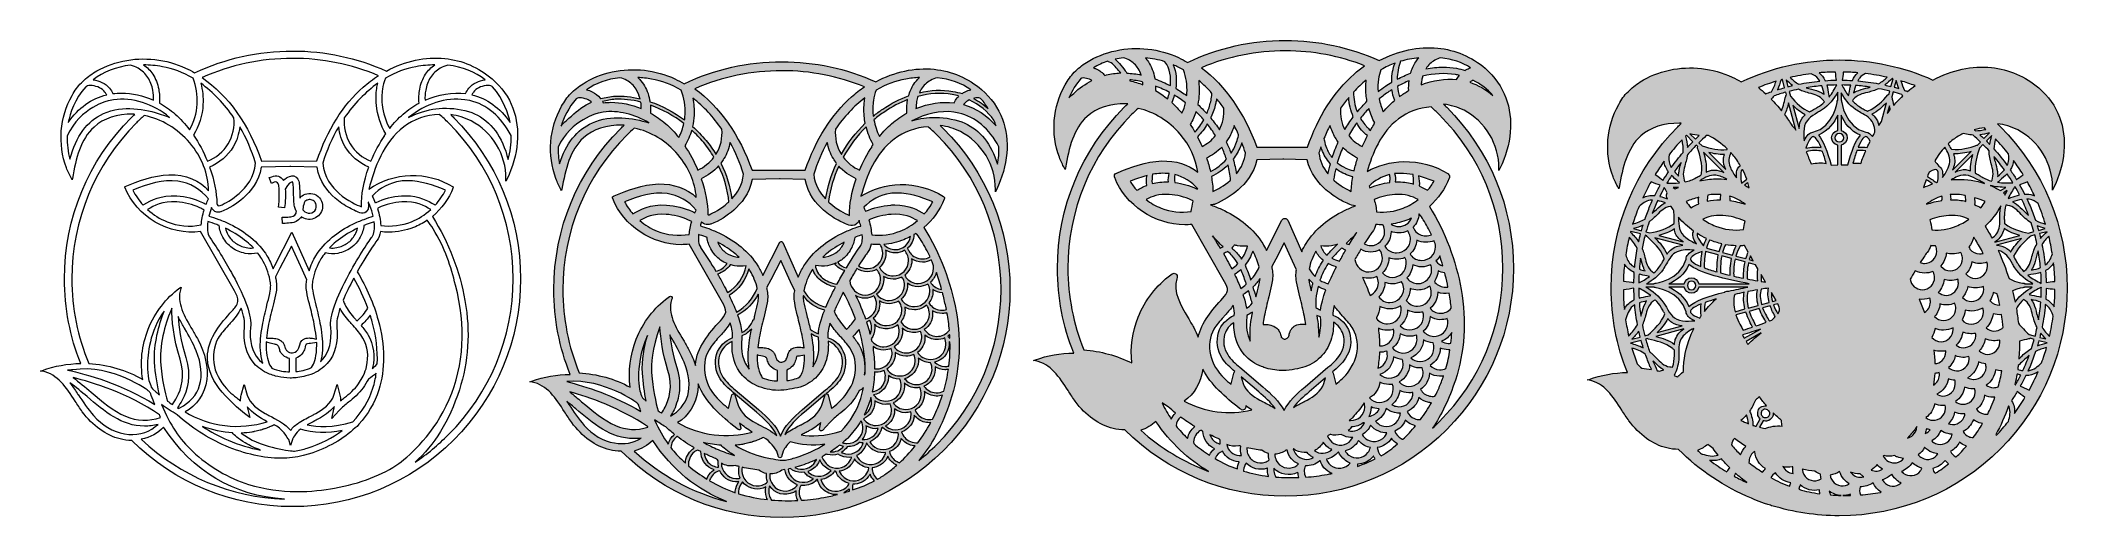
# Model space of a CAD drawing. Header units: millimetres. Extents: x 49 to 1312, y -339 to -42.
import ezdxf

# ---------------------------------------------------------------- set-up
doc = ezdxf.new("R2010")
doc.units = ezdxf.units.MM
doc.header["$MEASUREMENT"] = 0
for name, color, linetype in [('Layer 1', 7, 'Continuous'), ('Layer 2', 7, 'Continuous'), ('Layer 3', 7, 'Continuous'), ('Layer 4', 7, 'Continuous')]:
    doc.layers.add(name, color=color, linetype=linetype)

# ---------------------------------------------------------------- blocks, each defined once
blk = doc.blocks.new('block 2')
at = {"layer": 'Layer 4', "lineweight": 0}
for points, knots in [([(306.6, -89.7), (306, -89.1), (305.3, -88.5), (304.7, -87.8), (309.2, -88.4), (313.5, -89.7), (317.4, -91.7), (330.6, -98.4), (339.4, -112.9), (339.1, -127.8), (339.1, -127.8), (339.1, -129.2), (339.1, -129.2), (339.1, -129.2), (339.8, -127.9), (339.8, -127.9), (347, -113), (348.4, -96.9), (343.5, -83.8), (341, -76.9), (336.5, -70.6), (330.5, -65.5), (322.3, -58.3), (311.8, -53.8), (301, -52.8), (289, -51.6), (276.4, -54.3), (264.6, -60.6), (246.2, -52.3), (226.5, -48.1), (206.1, -48.1), (184.7, -48.1), (164.2, -52.7), (145.1, -61.7), (143.2, -60.6), (141.3, -59.6), (139.4, -58.8), (127.4, -53.2), (113.5, -51.6), (100.3, -54.4), (93.6, -55.8), (87.5, -58.3), (82.1, -61.8), (79.3, -63.6), (76.7, -65.6), (74.5, -67.9), (72.1, -70.3), (70.5, -72.6), (68.7, -75.9), (61, -89.3), (59.7, -106.2), (65.2, -120.9), (66.1, -123.3), (67.1, -125.5), (68.3, -127.7), (68.3, -127.7), (68.8, -128.5), (68.8, -128.5), (68.8, -128.5), (68.9, -127.6), (68.9, -127.6), (71.2, -115), (73.9, -103.1), (82.4, -95.5), (88.3, -90.1), (96.9, -87.3), (106.6, -87.5), (107, -87.6), (107.3, -87.6), (107.8, -87.6), (106.9, -88.4), (106.2, -89.1), (105.6, -89.7), (78.7, -116.5), (64, -152.2), (64, -190.2), (64, -208.5), (67.4, -226.2), (74.1, -243), (65.8, -243.1), (57.8, -244.6), (50.2, -247.3), (50.2, -247.3), (49.1, -247.7), (49.1, -247.7), (49.1, -247.7), (50.3, -247.9), (50.3, -247.9), (59.6, -249.5), (65.2, -258.1), (70.6, -266.5), (72.1, -268.7), (73.6, -271), (75.1, -273.1), (81.5, -281.9), (89.9, -287.9), (98.7, -290.1), (101, -290.7), (103.4, -291), (105.9, -291), (132.7, -317.6), (168.3, -332.3), (206.1, -332.3), (244.1, -332.3), (279.7, -317.5), (306.6, -290.7), (333.4, -263.8), (348.2, -228.2), (348.2, -190.2), (348.2, -152.2), (333.4, -116.5), (306.6, -89.7)], [0, 0, 0, 0, 1, 1, 1, 2, 2, 2, 3, 3, 3, 4, 4, 4, 5, 5, 5, 6, 6, 6, 7, 7, 7, 8, 8, 8, 9, 9, 9, 10, 10, 10, 11, 11, 11, 12, 12, 12, 13, 13, 13, 14, 14, 14, 15, 15, 15, 16, 16, 16, 17, 17, 17, 18, 18, 18, 19, 19, 19, 20, 20, 20, 21, 21, 21, 22, 22, 22, 23, 23, 23, 24, 24, 24, 25, 25, 25, 26, 26, 26, 27, 27, 27, 28, 28, 28, 29, 29, 29, 30, 30, 30, 31, 31, 31, 32, 32, 32, 33, 33, 33, 34, 34, 34, 35, 35, 35, 36, 36, 36, 37, 37, 37, 37]), ([(119.4, -78.8), (112.9, -75.9), (106.1, -74.3), (99.5, -74.3), (97.7, -74.3), (95.9, -74.5), (94.1, -74.7), (93.6, -73.5), (92.9, -72.4), (92.1, -71.3), (90.8, -69.8), (89.2, -68.6), (87.3, -67.7), (85.7, -66.9), (83.8, -66.4), (81.8, -66.1), (88.2, -61), (96.1, -57.9), (105.2, -57), (106.8, -57.3), (108.4, -57.9), (109.9, -58.8), (112.3, -60.2), (114.4, -62.2), (116, -64.6), (117.5, -66.9), (118.5, -69.6), (119, -72.6), (119.4, -74.6), (119.5, -76.7), (119.4, -78.8)], [0, 0, 0, 0, 1, 1, 1, 2, 2, 2, 3, 3, 3, 4, 4, 4, 5, 5, 5, 6, 6, 6, 7, 7, 7, 8, 8, 8, 9, 9, 9, 10, 10, 10, 10]), ([(146.7, -81.2), (146.4, -86.9), (144.7, -92.4), (142, -97.2), (139.2, -93.5), (136.1, -90.2), (133, -87.5), (130, -84.8), (126.6, -82.5), (123.1, -80.6), (123.3, -77.6), (123.2, -74.7), (122.7, -72), (122, -68.5), (120.8, -65.3), (119, -62.6), (117.5, -60.3), (115.5, -58.3), (113.3, -56.7), (117, -56.8), (121, -57.2), (125, -57.9), (131.4, -58.9), (137.8, -61.4), (144.1, -65.1), (146.1, -70.1), (147, -75.6), (146.7, -81.2)], [0, 0, 0, 0, 1, 1, 1, 2, 2, 2, 3, 3, 3, 4, 4, 4, 5, 5, 5, 6, 6, 6, 7, 7, 7, 8, 8, 8, 9, 9, 9, 9]), ([(250.2, -70.6), (237.6, -81.7), (227.7, -97.6), (221.3, -116.7), (221.3, -116.7), (186.8, -116.8), (186.8, -116.8), (179, -94.2), (165.9, -75.7), (149.8, -64.7), (167.5, -56.7), (186.4, -52.7), (206.1, -52.7), (224.7, -52.7), (242.7, -56.3), (259.7, -63.5), (256.3, -65.6), (253.2, -68), (250.2, -70.6)], [0, 0, 0, 0, 1, 1, 1, 2, 2, 2, 3, 3, 3, 4, 4, 4, 5, 5, 5, 6, 6, 6, 6]), ([(262.2, -72), (262.5, -69.6), (263.1, -67.3), (264, -65.1), (270.3, -61.4), (276.7, -58.9), (283, -57.9), (287.1, -57.2), (291, -56.8), (294.8, -56.7), (292.5, -58.3), (290.5, -60.3), (289, -62.6), (287.3, -65.4), (286, -68.5), (285.4, -72), (284.9, -74.7), (284.8, -77.6), (285, -80.6), (281.4, -82.5), (278.1, -84.8), (275.1, -87.5), (272.1, -90), (269.3, -93), (266.7, -96.5), (264.2, -91.8), (262.5, -86.7), (262, -81.4), (261.6, -78.2), (261.7, -75), (262.2, -72)], [0, 0, 0, 0, 1, 1, 1, 2, 2, 2, 3, 3, 3, 4, 4, 4, 5, 5, 5, 6, 6, 6, 7, 7, 7, 8, 8, 8, 9, 9, 9, 10, 10, 10, 10]), ([(320.8, -67.7), (318.9, -68.6), (317.2, -69.8), (316, -71.3), (315.2, -72.4), (314.5, -73.5), (314, -74.7), (305.9, -73.6), (297, -75.1), (288.7, -78.8), (288.6, -76.7), (288.7, -74.6), (289.1, -72.6), (289.6, -69.6), (290.6, -66.9), (292.1, -64.6), (293.6, -62.2), (295.7, -60.2), (298.2, -58.8), (298.2, -58.8), (298.2, -58.8), (298.2, -58.8), (299.7, -57.9), (301.2, -57.3), (302.9, -57), (312, -57.9), (319.9, -61), (326.2, -66.1), (324.2, -66.4), (322.4, -66.9), (320.8, -67.7)], [0, 0, 0, 0, 1, 1, 1, 2, 2, 2, 3, 3, 3, 4, 4, 4, 5, 5, 5, 6, 6, 6, 7, 7, 7, 8, 8, 8, 9, 9, 9, 10, 10, 10, 10]), ([(89.2, -73.7), (89.6, -74.2), (90, -74.8), (90.3, -75.4), (80.8, -77.7), (72.6, -83.6), (66.3, -92.6), (67.4, -87.1), (70.3, -78.1), (77.3, -70.4), (77.3, -70.4), (77.3, -70.4), (77.3, -70.4), (77.3, -70.4), (77.6, -70.2), (77.6, -70.2), (78, -69.9), (78.5, -69.7), (79.2, -69.6), (79.8, -69.5), (80.5, -69.5), (81.3, -69.7), (82.9, -69.9), (84.4, -70.3), (85.7, -71), (87.1, -71.6), (88.3, -72.6), (89.2, -73.7)], [0, 0, 0, 0, 1, 1, 1, 2, 2, 2, 3, 3, 3, 4, 4, 4, 5, 5, 5, 6, 6, 6, 7, 7, 7, 8, 8, 8, 9, 9, 9, 9]), ([(148.9, -68.2), (156.6, -73.7), (163.7, -81.2), (169.6, -89.8), (170.2, -95.4), (168.9, -101.2), (166, -106), (163.1, -110.9), (158.4, -114.8), (153.1, -116.9), (150.7, -111), (147.8, -105.5), (144.4, -100.5), (147.9, -94.9), (150, -88.3), (150.3, -81.4), (150.6, -76.9), (150.1, -72.5), (148.9, -68.2)], [0, 0, 0, 0, 1, 1, 1, 2, 2, 2, 3, 3, 3, 4, 4, 4, 5, 5, 5, 6, 6, 6, 6]), ([(263.6, -100.7), (260.3, -105.7), (257.3, -111.2), (255, -116.9), (249.7, -114.8), (245, -110.9), (242.1, -106), (239.2, -101.2), (237.9, -95.4), (238.4, -89.8), (244.4, -81.1), (251.6, -73.7), (259.3, -68.1), (259, -69.2), (258.8, -70.3), (258.6, -71.4), (258.1, -74.8), (258, -78.3), (258.4, -81.8), (259, -88.1), (261, -94.3), (264.2, -99.8), (264.2, -99.8), (263.2, -100.9), (263.2, -100.9), (263.2, -100.9), (263.6, -100.7), (263.6, -100.7)], [0, 0, 0, 0, 1, 1, 1, 2, 2, 2, 3, 3, 3, 4, 4, 4, 5, 5, 5, 6, 6, 6, 7, 7, 7, 8, 8, 8, 9, 9, 9, 9]), ([(317.8, -75.4), (318.1, -74.8), (318.5, -74.2), (318.9, -73.7), (319.8, -72.6), (321, -71.6), (322.3, -71), (323.6, -70.3), (325.1, -69.9), (326.8, -69.7), (327.6, -69.5), (328.3, -69.5), (328.9, -69.6), (329.5, -69.7), (330.1, -69.9), (330.5, -70.2), (330.5, -70.2), (330.7, -70.4), (330.7, -70.4), (330.7, -70.4), (330.7, -70.4), (330.7, -70.4), (337.9, -78.3), (340.7, -87.7), (341.8, -92.6), (335.5, -83.6), (327.3, -77.7), (317.8, -75.4)], [0, 0, 0, 0, 1, 1, 1, 2, 2, 2, 3, 3, 3, 4, 4, 4, 5, 5, 5, 6, 6, 6, 7, 7, 7, 8, 8, 8, 9, 9, 9, 9]), ([(91.5, -79.2), (91.5, -79.2), (94.6, -78.5), (94.6, -78.5), (106.1, -76.9), (119.4, -81.1), (129.5, -89.5), (127.8, -88.8), (126, -88.2), (124.3, -87.6), (114.5, -84.4), (100.4, -81.6), (88.3, -87.1), (78.1, -91.7), (71.1, -101.3), (67.4, -115.6), (66.1, -111.1), (65.5, -106.2), (65.6, -101.1), (74, -83), (91.3, -79.2), (91.5, -79.2)], [0, 0, 0, 0, 1, 1, 1, 2, 2, 2, 3, 3, 3, 4, 4, 4, 5, 5, 5, 6, 6, 6, 7, 7, 7, 7]), ([(113.7, -88.3), (124.4, -90.4), (134.5, -96.5), (142.1, -105.4), (149.5, -114.2), (153.7, -124.8), (153.8, -135.4), (148.5, -128.8), (139.4, -125), (129.1, -125.3), (119.4, -125.6), (109.9, -129.2), (101.8, -132.6), (101.8, -132.6), (101.5, -132.8), (101.5, -132.8), (101.5, -132.8), (101.6, -133.1), (101.6, -133.1), (108.7, -151.3), (129.4, -163.5), (148.8, -160.7), (148.8, -160.7), (169.9, -197.7), (169.9, -197.7), (171.2, -200), (172.3, -202.1), (172, -204.4), (171.7, -206.7), (169.9, -208.7), (168.5, -210.2), (161.2, -218.1), (154.1, -226.7), (153.2, -237), (151.8, -252.8), (165.3, -265.6), (178.7, -276.1), (178.7, -276.1), (179.4, -276.7), (179.4, -276.7), (179.4, -276.7), (177.8, -270), (177.8, -270), (181.3, -273.8), (185.6, -277), (190.3, -279.3), (173.5, -284.8), (154, -282.5), (139.1, -273.1), (146.2, -269.7), (151.5, -261.8), (152.6, -253), (153.6, -245.3), (151.7, -236.7), (147.2, -228.2), (146.1, -226.2), (144.9, -224.1), (143.7, -222.1), (138.8, -213.8), (133.7, -205.1), (136.4, -196.3), (136.4, -196.3), (136.7, -195.3), (136.7, -195.3), (136.7, -195.3), (135.9, -195.9), (135.9, -195.9), (127.2, -202.2), (120.4, -211.1), (116.2, -221.5), (112.1, -231.8), (111, -242.6), (112.8, -253), (102.7, -247.1), (91.1, -243.7), (79.1, -243.1), (72.1, -226.3), (68.6, -208.5), (68.6, -190.2), (68.6, -153.5), (82.9, -118.9), (108.8, -92.9), (110.3, -91.4), (111.9, -89.9), (113.7, -88.3)], [0, 0, 0, 0, 1, 1, 1, 2, 2, 2, 3, 3, 3, 4, 4, 4, 5, 5, 5, 6, 6, 6, 7, 7, 7, 8, 8, 8, 9, 9, 9, 10, 10, 10, 11, 11, 11, 12, 12, 12, 13, 13, 13, 14, 14, 14, 15, 15, 15, 16, 16, 16, 17, 17, 17, 18, 18, 18, 19, 19, 19, 20, 20, 20, 21, 21, 21, 22, 22, 22, 23, 23, 23, 24, 24, 24, 25, 25, 25, 26, 26, 26, 27, 27, 27, 28, 28, 28, 28]), ([(282.5, -304.6), (294.5, -293.9), (303.6, -279.1), (310.1, -259.4), (315.8, -242.1), (317, -223.4), (313.6, -203.8), (310.5, -185.7), (303.5, -167.5), (293.3, -151.3), (299, -146.5), (303.5, -140.3), (306.3, -133.3), (306.3, -133.3), (306.4, -133.1), (306.4, -133.1), (306.4, -133.1), (306.2, -132.9), (306.2, -132.9), (290.6, -122.8), (268.7, -123.4), (253.7, -134.3), (257.1, -121.1), (262.8, -105), (275.4, -95.4), (281.6, -90.7), (289.5, -87.9), (297.6, -87.6), (299.6, -89.3), (301.5, -91.1), (303.3, -92.9), (329.3, -118.9), (343.6, -153.5), (343.6, -190.2), (343.6, -226.9), (329.3, -261.5), (303.3, -287.4), (297, -293.8), (290, -299.6), (282.5, -304.6)], [0, 0, 0, 0, 1, 1, 1, 2, 2, 2, 3, 3, 3, 4, 4, 4, 5, 5, 5, 6, 6, 6, 7, 7, 7, 8, 8, 8, 9, 9, 9, 10, 10, 10, 11, 11, 11, 12, 12, 12, 13, 13, 13, 13]), ([(284.7, -86.8), (283, -87.3), (281, -88.3), (279.3, -89.2), (279, -89.3), (278.7, -89.4), (278.5, -89.6), (288.7, -81.1), (302, -76.9), (313.5, -78.5), (313.5, -78.5), (316.6, -79), (316.6, -79), (327.3, -81.5), (336.2, -89.1), (342.4, -100.9), (342.5, -106.1), (341.9, -111.1), (340.5, -115.8), (336.9, -101.5), (329.8, -91.9), (319.6, -87.3), (315.1, -85.2), (307.8, -83.8), (302, -83.8), (295.4, -83.8), (291.7, -84.4), (284.7, -86.8)], [0, 0, 0, 0, 1, 1, 1, 2, 2, 2, 3, 3, 3, 4, 4, 4, 5, 5, 5, 6, 6, 6, 7, 7, 7, 8, 8, 8, 9, 9, 9, 9]), ([(172.9, -136.9), (168.6, -140.8), (164, -143.2), (161, -144.5), (160.5, -144.7), (160, -144.6), (159.6, -144.4), (159.2, -144.1), (158.9, -143.7), (158.9, -143.2), (158.9, -136.6), (157.4, -128.5), (154.4, -120.5), (160.5, -118), (165.8, -113.5), (169.1, -107.9), (171.4, -104.1), (172.8, -99.8), (173.2, -95.3), (177.4, -102.4), (180.7, -110.1), (183.1, -118.1), (182.5, -126.7), (177.3, -133.1), (172.9, -136.9)], [0, 0, 0, 0, 1, 1, 1, 2, 2, 2, 3, 3, 3, 4, 4, 4, 5, 5, 5, 6, 6, 6, 7, 7, 7, 8, 8, 8, 8]), ([(249.2, -145.1), (249.2, -145.1), (249.2, -145.2), (249.1, -145.2), (249, -145.3), (249, -145.2), (249, -145.2), (246.1, -144.2), (240.5, -141.7), (235.1, -136.9), (230.8, -133.1), (225.5, -126.7), (225, -118.1), (227.3, -110.1), (230.7, -102.4), (234.9, -95.3), (235.3, -99.8), (236.7, -104.1), (239, -107.9), (242.2, -113.5), (247.6, -118), (253.6, -120.5), (250.4, -129.4), (248.8, -138.1), (249.2, -145.1)], [0, 0, 0, 0, 1, 1, 1, 2, 2, 2, 3, 3, 3, 4, 4, 4, 5, 5, 5, 6, 6, 6, 7, 7, 7, 8, 8, 8, 8]), ([(159, -148.6), (159.6, -148.7), (160.3, -148.7), (161.2, -148.5), (161.2, -148.5), (161.4, -148.4), (161.4, -148.4), (166.5, -146.4), (171.4, -143.3), (175.4, -139.8), (179.8, -135.9), (185.3, -129.4), (186.6, -120.6), (186.6, -120.6), (204.4, -120.1), (204.4, -120.1), (204.4, -120.1), (205, -120.1), (205, -120.1), (205, -120.1), (221.4, -120.6), (221.4, -120.6), (222.8, -129.4), (228.2, -135.9), (232.6, -139.8), (235.3, -142.2), (238.4, -144.3), (241.6, -146), (242.9, -146.7), (244.1, -147.3), (245.4, -147.9), (245.6, -148), (245.9, -148.1), (246.1, -148.2), (247.3, -148.8), (248.7, -149.4), (250.1, -149.3), (251.5, -149.2), (252.7, -148.1), (253.2, -146.7), (253.4, -145.9), (253.4, -145.1), (253.4, -144.4), (253.4, -144.4), (253.3, -142.3), (253.3, -142.3), (253.4, -142.4), (253.4, -142.5), (253.5, -142.6), (253.7, -143.2), (253.9, -143.7), (254.2, -144.4), (255.1, -146.7), (255.9, -149), (256.4, -151.2), (254.6, -151.7), (252.8, -152.3), (250.7, -153.1), (248.3, -154), (246, -155), (243.7, -156.1), (238.9, -158.4), (234.6, -161.2), (230.9, -164.3), (226.7, -167.7), (223.3, -171.6), (220.7, -175.8), (218.9, -178.7), (217.4, -181.8), (216.4, -185.2), (216.4, -185.2), (205.7, -161.1), (205.7, -161.1), (205.7, -161.1), (195.1, -181.9), (195.1, -181.9), (195.1, -181.9), (194.1, -183.9), (194.1, -183.9), (193.1, -181.1), (191.7, -178.3), (190.2, -175.8), (187.6, -171.6), (184.1, -167.7), (180, -164.3), (176.2, -161.2), (171.9, -158.4), (167.1, -156.1), (164.9, -155), (162.5, -154), (160.1, -153.1), (157.9, -152.2), (155.9, -151.6), (154, -151.1), (154.4, -149.4), (154.9, -147.6), (155.6, -145.8), (156.1, -146.8), (157.2, -148.3), (159, -148.6)], [0, 0, 0, 0, 1, 1, 1, 2, 2, 2, 3, 3, 3, 4, 4, 4, 5, 5, 5, 6, 6, 6, 7, 7, 7, 8, 8, 8, 9, 9, 9, 10, 10, 10, 11, 11, 11, 12, 12, 12, 13, 13, 13, 14, 14, 14, 15, 15, 15, 16, 16, 16, 17, 17, 17, 18, 18, 18, 19, 19, 19, 20, 20, 20, 21, 21, 21, 22, 22, 22, 23, 23, 23, 24, 24, 24, 25, 25, 25, 26, 26, 26, 27, 27, 27, 28, 28, 28, 29, 29, 29, 30, 30, 30, 31, 31, 31, 32, 32, 32, 33, 33, 33, 33]), ([(194.7, -130), (195.8, -129.5), (196.6, -129.6), (197.4, -131.2), (197.4, -131.2), (197.6, -131.7), (197.7, -133.7), (197.7, -133.7), (197.8, -135), (197.8, -135), (197.9, -138.4), (197.8, -142.4), (197.6, -143.9), (197.6, -143.9), (197.4, -145.6), (197.4, -145.6), (197.4, -145.6), (201.2, -146), (201.2, -146), (201.2, -146), (201.4, -144.3), (201.4, -144.3), (201.6, -142.5), (201.8, -137.9), (201.6, -134.2), (203.3, -130.4), (205.6, -129.8), (206, -129.7), (206.1, -129.8), (206.3, -130.2), (206.5, -131.1), (206.6, -131.5), (206.7, -134), (206.7, -135.9), (206.9, -141), (207.1, -144.4), (207.5, -145.7), (207.7, -146.6), (208.1, -147.4), (208.5, -148.1), (208.4, -148.5), (208.4, -148.9), (208.3, -149.3), (208, -150.1), (207.6, -151), (205.1, -151.5), (203.9, -151.7), (202.7, -151.7), (201.4, -151.8), (201.4, -151.8), (199.6, -151.8), (199.6, -151.8), (199.6, -151.8), (199.8, -155.6), (199.8, -155.6), (199.8, -155.6), (201.6, -155.6), (201.6, -155.6), (203, -155.5), (204.4, -155.5), (205.8, -155.2), (206.8, -155), (209.7, -154.5), (211.3, -151.9), (211.3, -151.9), (211.5, -152.4), (211.5, -152.4), (211.5, -152.4), (211.6, -151.5), (211.6, -151.5), (212.7, -152.2), (213.8, -152.7), (215, -153), (217.9, -153.6), (221.1, -152.4), (223, -150.1), (224.9, -147.8), (225.3, -144.4), (224.2, -141.7), (223.5, -140.2), (222.4, -138.9), (221, -138), (219.6, -137.2), (217.9, -136.9), (216.2, -137), (214.6, -137.1), (213.2, -137.6), (212.1, -138.4), (211.6, -138.8), (211.1, -139.3), (210.7, -139.9), (210.7, -138.5), (210.6, -137.1), (210.6, -135.7), (210.5, -132.4), (210.4, -130.9), (210.2, -130.2), (210, -129.2), (209.4, -126.6), (207, -126), (205.7, -125.7), (202.9, -126.2), (200.5, -128.9), (198.8, -126.1), (196.2, -125.2), (193.2, -126.5), (193.2, -126.5), (191.6, -127.1), (191.6, -127.1), (191.6, -127.1), (193.1, -130.7), (193.1, -130.7), (193.1, -130.7), (194.7, -130), (194.7, -130)], [0, 0, 0, 0, 1, 1, 1, 2, 2, 2, 3, 3, 3, 4, 4, 4, 5, 5, 5, 6, 6, 6, 7, 7, 7, 8, 8, 8, 9, 9, 9, 10, 10, 10, 11, 11, 11, 12, 12, 12, 13, 13, 13, 14, 14, 14, 15, 15, 15, 16, 16, 16, 17, 17, 17, 18, 18, 18, 19, 19, 19, 20, 20, 20, 21, 21, 21, 22, 22, 22, 23, 23, 23, 24, 24, 24, 25, 25, 25, 26, 26, 26, 27, 27, 27, 28, 28, 28, 29, 29, 29, 30, 30, 30, 31, 31, 31, 32, 32, 32, 33, 33, 33, 34, 34, 34, 35, 35, 35, 36, 36, 36, 37, 37, 37, 38, 38, 38, 38]), ([(153.7, -140.4), (153.2, -141.5), (152.7, -142.6), (152.3, -143.7), (151.5, -143.2), (150.7, -142.8), (149.9, -142.5), (144.9, -140.2), (139.6, -138.8), (134.1, -138.4), (123.9, -137.8), (118.2, -141.2), (113.5, -143.9), (113.5, -143.9), (113, -144.2), (113, -144.2), (110.4, -141.4), (108.2, -138.2), (106.5, -134.8), (116, -131.1), (125.3, -128), (134.7, -129.3), (142.1, -130.3), (149, -134.4), (153.7, -140.4)], [0, 0, 0, 0, 1, 1, 1, 2, 2, 2, 3, 3, 3, 4, 4, 4, 5, 5, 5, 6, 6, 6, 7, 7, 7, 8, 8, 8, 8]), ([(258.2, -142.5), (258, -142.5), (257.8, -142.6), (257.7, -142.7), (257.1, -141.4), (256.5, -140), (255.8, -138.7), (260.4, -133.6), (266.8, -130.2), (273.4, -129.3), (274.8, -129.1), (276.3, -129), (277.8, -129), (285.8, -129), (293.6, -131.7), (301.5, -134.8), (299.8, -138.2), (297.7, -141.4), (295.1, -144.2), (295.1, -144.2), (294.5, -143.9), (294.5, -143.9), (290.4, -141.4), (285.2, -138.4), (276.5, -138.4), (275.7, -138.4), (274.8, -138.4), (274, -138.4), (268.5, -138.8), (263.2, -140.2), (258.2, -142.5)], [0, 0, 0, 0, 1, 1, 1, 2, 2, 2, 3, 3, 3, 4, 4, 4, 5, 5, 5, 6, 6, 6, 7, 7, 7, 8, 8, 8, 9, 9, 9, 10, 10, 10, 10]), ([(133.9, -142.2), (138.8, -142.6), (143.8, -143.8), (148.3, -145.9), (149.2, -146.3), (150.1, -146.8), (151, -147.3), (150, -150.5), (149.4, -153.7), (149.2, -156.6), (142.1, -158), (134.6, -157.3), (127.9, -154.6), (123.4, -152.9), (119.4, -150.3), (115.8, -147), (119.9, -144.6), (125, -141.7), (133.9, -142.2)], [0, 0, 0, 0, 1, 1, 1, 2, 2, 2, 3, 3, 3, 4, 4, 4, 5, 5, 5, 6, 6, 6, 6]), ([(212.5, -147.1), (212.5, -147.1), (212.6, -146.7), (212.6, -146.7), (212.6, -146.1), (212.7, -145.5), (212.8, -144.9), (213.1, -143.2), (213.6, -142.1), (214.4, -141.5), (214.9, -141.1), (215.6, -140.9), (216.4, -140.8), (217.4, -140.7), (218.3, -140.9), (219, -141.4), (219.7, -141.8), (220.3, -142.4), (220.6, -143.2), (221.3, -144.6), (221, -146.5), (220, -147.7), (219, -148.9), (217.3, -149.5), (215.8, -149.2), (214.3, -148.9), (213.2, -147.9), (212.5, -147.1)], [0, 0, 0, 0, 1, 1, 1, 2, 2, 2, 3, 3, 3, 4, 4, 4, 5, 5, 5, 6, 6, 6, 7, 7, 7, 8, 8, 8, 9, 9, 9, 9]), ([(261.1, -156.9), (261, -153.7), (260.3, -150), (259, -146.3), (259.3, -146.1), (259.5, -146), (259.7, -145.9), (264.3, -143.8), (269.3, -142.6), (274.2, -142.2), (283, -141.7), (288.2, -144.6), (292.3, -147), (288.7, -150.3), (284.6, -152.9), (280.2, -154.6), (274.2, -157), (267.6, -157.8), (261.1, -156.9)], [0, 0, 0, 0, 1, 1, 1, 2, 2, 2, 3, 3, 3, 4, 4, 4, 5, 5, 5, 6, 6, 6, 6]), ([(232.3, -320.8), (219.2, -323.2), (199.1, -324.7), (178.6, -318.4), (166.7, -314.8), (153.7, -307.1), (143.8, -297.8), (135.5, -290), (130, -281.7), (124.4, -268.5), (127.5, -270.8), (130.8, -273), (134.3, -275), (142.9, -283), (153.3, -289.7), (164.4, -294.4), (176.6, -299.5), (188.2, -302.1), (199, -302.1), (203.7, -302.1), (208.4, -301.6), (212.7, -300.5), (212.7, -300.5), (216.6, -299.4), (216.6, -299.4), (228.2, -295.6), (237.9, -290.1), (245.2, -283.1), (245.4, -282.9), (246.1, -282.4), (246.3, -282.3), (246.3, -282.3), (246.4, -282.3), (246.4, -282.3), (246.4, -282.3), (247.4, -280.9), (247.4, -280.9), (253.1, -274.8), (257.3, -267.6), (259.9, -259.5), (263.9, -246.8), (263.8, -231.7), (259.5, -216), (256.7, -205.8), (252.3, -195.6), (246.5, -185.8), (252, -175.9), (257.6, -167.6), (258.7, -166.3), (259.8, -164.9), (260.5, -163), (260.9, -160.7), (262.6, -161), (264.4, -161.1), (266.2, -161.1), (271.5, -161.1), (276.7, -160.1), (281.6, -158.1), (284.5, -157), (287.4, -155.5), (290, -153.7), (291.4, -155.4), (292.6, -157.2), (293.7, -159), (301.3, -170.9), (304.8, -182.9), (307.7, -194.1), (314.4, -219.9), (313, -243.9), (303.7, -265.5), (294.4, -286.9), (280, -299.7), (272.3, -305.4), (263, -312.2), (248.1, -318), (232.3, -320.8)], [0, 0, 0, 0, 1, 1, 1, 2, 2, 2, 3, 3, 3, 4, 4, 4, 5, 5, 5, 6, 6, 6, 7, 7, 7, 8, 8, 8, 9, 9, 9, 10, 10, 10, 11, 11, 11, 12, 12, 12, 13, 13, 13, 14, 14, 14, 15, 15, 15, 16, 16, 16, 17, 17, 17, 18, 18, 18, 19, 19, 19, 20, 20, 20, 21, 21, 21, 22, 22, 22, 23, 23, 23, 24, 24, 24, 25, 25, 25, 25]), ([(168.8, -187.7), (164.9, -180.4), (159.8, -172.1), (154.6, -164.4), (154.6, -164.4), (154.4, -164.1), (154.4, -164.1), (153.1, -162.1), (152.7, -158.7), (153.3, -154.5), (155, -155), (156.8, -155.6), (158.9, -156.4), (159.3, -156.6), (159.8, -156.8), (160.4, -157), (160.6, -159.5), (161.4, -162), (162.7, -164.3), (164.1, -166.9), (166.1, -169.2), (168.5, -170.9), (170.8, -172.6), (173.6, -173.8), (176.6, -174.3), (179.2, -174.7), (181.9, -174.7), (184.4, -174.1), (185.4, -175.3), (186.2, -176.5), (187, -177.8), (189.5, -181.7), (191.2, -186.3), (192, -190.9), (192.2, -192), (192.4, -193.2), (192.5, -194.3), (192.5, -195.4), (192.4, -196.4), (192.2, -197.7), (191.8, -200), (191.2, -202.5), (190.6, -204.8), (190.6, -204.8), (190.2, -206.6), (190.2, -206.6), (189.2, -210.8), (188.1, -215.1), (187.3, -219.4), (186.2, -225.5), (185.8, -230.2), (186.1, -234.6), (186.3, -237.5), (186.7, -240), (187.5, -242.3), (187.6, -242.5), (187.6, -242.7), (187.7, -242.9), (186.7, -242.2), (185.8, -241.3), (185, -240.4), (180.8, -235.7), (179.1, -228.9), (180, -220.5), (180.7, -213.7), (177, -202.7), (168.8, -187.7)], [0, 0, 0, 0, 1, 1, 1, 2, 2, 2, 3, 3, 3, 4, 4, 4, 5, 5, 5, 6, 6, 6, 7, 7, 7, 8, 8, 8, 9, 9, 9, 10, 10, 10, 11, 11, 11, 12, 12, 12, 13, 13, 13, 14, 14, 14, 15, 15, 15, 16, 16, 16, 17, 17, 17, 18, 18, 18, 19, 19, 19, 20, 20, 20, 21, 21, 21, 22, 22, 22, 22]), ([(177.2, -170.7), (174.8, -170.3), (172.5, -169.3), (170.6, -167.9), (168.6, -166.6), (167, -164.7), (165.8, -162.6), (165.1, -161.3), (164.6, -160), (164.3, -158.7), (164.7, -158.9), (165.1, -159.1), (165.5, -159.3), (170.1, -161.6), (174.1, -164.2), (177.6, -167.1), (179.1, -168.3), (180.4, -169.6), (181.7, -170.9), (180.2, -171.1), (178.7, -171), (177.2, -170.7)], [0, 0, 0, 0, 1, 1, 1, 2, 2, 2, 3, 3, 3, 4, 4, 4, 5, 5, 5, 6, 6, 6, 7, 7, 7, 7]), ([(229.9, -220.5), (230.8, -228.9), (229.1, -235.7), (224.9, -240.4), (224.5, -240.9), (224, -241.4), (223.5, -241.9), (224.2, -239.7), (224.6, -237.3), (224.8, -234.6), (225, -230.2), (224.6, -225.5), (223.5, -219.4), (222.7, -215.1), (221.7, -210.8), (220.7, -206.6), (220.7, -206.6), (220.2, -204.8), (220.2, -204.8), (219.6, -202.5), (219, -200), (218.7, -197.7), (218.5, -196.4), (218.3, -195.4), (218.4, -194.4), (218.4, -193.2), (218.6, -192), (218.8, -190.9), (219.6, -186.3), (221.4, -181.7), (223.8, -177.8), (224.6, -176.5), (225.5, -175.3), (226.5, -174), (229.1, -174.7), (231.8, -174.7), (234.4, -174.3), (237.3, -173.8), (240.1, -172.6), (242.5, -170.9), (244.9, -169.2), (246.9, -166.9), (248.3, -164.3), (249.5, -162), (250.3, -159.5), (250.6, -156.9), (251, -156.7), (251.5, -156.6), (252, -156.4), (253.8, -155.7), (255.4, -155.1), (257, -154.7), (257.5, -158.8), (257, -162.2), (255.7, -164), (254.4, -165.6), (247.6, -175.7), (241.4, -187.1), (233.1, -202.4), (229.2, -213.6), (229.9, -220.5)], [0, 0, 0, 0, 1, 1, 1, 2, 2, 2, 3, 3, 3, 4, 4, 4, 5, 5, 5, 6, 6, 6, 7, 7, 7, 8, 8, 8, 9, 9, 9, 10, 10, 10, 11, 11, 11, 12, 12, 12, 13, 13, 13, 14, 14, 14, 15, 15, 15, 16, 16, 16, 17, 17, 17, 18, 18, 18, 19, 19, 19, 20, 20, 20, 20]), ([(245.1, -162.6), (243.9, -164.7), (242.3, -166.6), (240.4, -167.9), (238.4, -169.3), (236.2, -170.3), (233.7, -170.7), (232.2, -171), (230.7, -171.1), (229.2, -170.9), (230.4, -169.6), (231.8, -168.3), (233.2, -167.1), (236.7, -164.2), (240.8, -161.6), (245.3, -159.3), (245.8, -159.1), (246.2, -158.9), (246.7, -158.6), (246.3, -160), (245.8, -161.3), (245.1, -162.6)], [0, 0, 0, 0, 1, 1, 1, 2, 2, 2, 3, 3, 3, 4, 4, 4, 5, 5, 5, 6, 6, 6, 7, 7, 7, 7]), ([(196.2, -194.2), (196.1, -192.8), (195.9, -191.5), (195.7, -190.3), (195.7, -190.3), (195.7, -190.3), (195.7, -190.3), (195.6, -189.8), (195.6, -189.4), (195.5, -188.9), (195.5, -188.9), (198.3, -183.6), (198.3, -183.6), (198.3, -183.6), (205.4, -169.8), (205.4, -169.8), (205.4, -169.8), (212.3, -184.9), (212.3, -184.9), (212.3, -184.9), (215, -190.8), (215, -190.8), (214.8, -192), (214.7, -193.1), (214.6, -194.2), (214.6, -195.5), (214.7, -196.8), (215, -198.3), (215.4, -200.8), (216, -203.3), (216.6, -205.7), (216.6, -205.7), (217.1, -207.6), (217.1, -207.6), (218.1, -211.6), (219.2, -215.9), (219.9, -220), (220.5, -223), (220.8, -225.5), (221, -227.8), (220.4, -227.6), (219.8, -227.5), (219.3, -227.4), (218.3, -227.2), (217.3, -227.1), (216.4, -227.1), (215.1, -227.1), (214.1, -227.3), (213.2, -227.8), (212.5, -228.1), (211.9, -228.6), (211.5, -229.2), (211.2, -229.7), (211, -230.2), (210.9, -230.6), (210.9, -230.6), (210.8, -230.8), (210.8, -230.8), (210.7, -231.2), (210.6, -231.6), (210.5, -232), (210.3, -232.4), (210.2, -232.8), (210.1, -233.2), (209.9, -233.8), (209.5, -234.4), (209.2, -234.8), (208.4, -235.7), (207.2, -236.3), (206, -236.4), (204.8, -236.5), (203.6, -236), (202.7, -235.2), (202.2, -234.7), (201.9, -234.3), (201.7, -233.8), (201.6, -233.5), (201.5, -233.1), (201.4, -232.8), (201.2, -232.3), (201.1, -231.9), (200.9, -231.4), (200.7, -230.9), (200.4, -230.3), (200, -229.8), (199.6, -229.4), (199.1, -229), (198.6, -228.6), (197.8, -228.1), (196.8, -227.7), (195.7, -227.5), (194.7, -227.3), (193.5, -227.2), (192.2, -227.2), (191.4, -227.2), (190.6, -227.2), (189.9, -227.3), (190.1, -225.1), (190.4, -222.7), (190.9, -220), (191.7, -215.9), (192.7, -211.7), (193.8, -207.5), (193.8, -207.5), (194.3, -205.7), (194.3, -205.7), (194.8, -203.3), (195.5, -200.8), (195.9, -198.3), (196.1, -196.8), (196.3, -195.5), (196.2, -194.2)], [0, 0, 0, 0, 1, 1, 1, 2, 2, 2, 3, 3, 3, 4, 4, 4, 5, 5, 5, 6, 6, 6, 7, 7, 7, 8, 8, 8, 9, 9, 9, 10, 10, 10, 11, 11, 11, 12, 12, 12, 13, 13, 13, 14, 14, 14, 15, 15, 15, 16, 16, 16, 17, 17, 17, 18, 18, 18, 19, 19, 19, 20, 20, 20, 21, 21, 21, 22, 22, 22, 23, 23, 23, 24, 24, 24, 25, 25, 25, 26, 26, 26, 27, 27, 27, 28, 28, 28, 29, 29, 29, 30, 30, 30, 31, 31, 31, 32, 32, 32, 33, 33, 33, 34, 34, 34, 35, 35, 35, 36, 36, 36, 37, 37, 37, 37]), ([(246.3, -216.5), (245.9, -216), (245.4, -215.5), (245, -215), (242.9, -212.7), (240.4, -209.6), (238.7, -206.1), (238.3, -205.3), (237.9, -204.4), (237.6, -203.6), (239.3, -199.4), (241.6, -194.8), (244.3, -189.7), (247.8, -195.9), (250.8, -202.2), (253.1, -208.5), (251.3, -211.3), (249, -214), (246.3, -216.5)], [0, 0, 0, 0, 1, 1, 1, 2, 2, 2, 3, 3, 3, 4, 4, 4, 5, 5, 5, 6, 6, 6, 6]), ([(118, -257.7), (118, -257.7), (117.7, -256.8), (117.7, -256.8), (117.1, -255.3), (116.7, -253.9), (116.4, -252.5), (115.9, -250.1), (115.7, -247.5), (115.7, -244), (115.8, -237.9), (116.9, -222.7), (126.1, -210.4), (122.8, -219), (119.5, -230.9), (120.1, -242.2), (120.6, -249.3), (121.6, -256.1), (123.2, -262.6), (122.5, -262.1), (121.8, -261.5), (121.2, -260.9), (121.2, -260.9), (118.8, -258.8), (118.8, -258.8), (118.5, -258.5), (118.2, -258.1), (118, -257.7)], [0, 0, 0, 0, 1, 1, 1, 2, 2, 2, 3, 3, 3, 4, 4, 4, 5, 5, 5, 6, 6, 6, 7, 7, 7, 8, 8, 8, 9, 9, 9, 9]), ([(130.8, -208.6), (130.9, -215.3), (131.8, -227), (136, -240.3), (139.3, -250.6), (136.8, -258.9), (134.1, -264.1), (133.3, -265.6), (132.3, -267.2), (131.2, -268.6), (130.2, -267.9), (129.2, -267.2), (128.2, -266.5), (126.6, -261.3), (124.5, -252.8), (123.9, -242), (123.1, -229.5), (127.6, -216.2), (130.8, -208.6)], [0, 0, 0, 0, 1, 1, 1, 2, 2, 2, 3, 3, 3, 4, 4, 4, 5, 5, 5, 6, 6, 6, 6]), ([(137.4, -265.8), (140.4, -260), (143.2, -250.7), (139.6, -239.2), (136.4, -229.1), (135.2, -220), (134.8, -213.6), (135, -214), (135.1, -214.3), (135.3, -214.7), (136.5, -216.9), (137.7, -219.1), (138.9, -221.2), (138.9, -221.2), (139, -221.3), (139, -221.3), (141.5, -225.7), (144.1, -230.3), (146.1, -235.1), (149.3, -243), (150, -250.4), (148.2, -256.6), (146.5, -262.5), (141.9, -267.8), (135.9, -270.6), (135.7, -270.7), (135.4, -270.9), (135, -271), (134.8, -270.9), (134.6, -270.8), (134.4, -270.6), (135.5, -269.1), (136.5, -267.5), (137.4, -265.8)], [0, 0, 0, 0, 1, 1, 1, 2, 2, 2, 3, 3, 3, 4, 4, 4, 5, 5, 5, 6, 6, 6, 7, 7, 7, 8, 8, 8, 9, 9, 9, 10, 10, 10, 11, 11, 11, 11]), ([(182.2, -243), (184.6, -245.7), (187.7, -247.9), (191.4, -249.4), (191.4, -249.4), (191.7, -249.6), (191.7, -249.6), (191.7, -249.6), (191.8, -249.6), (191.8, -249.6), (193, -250.1), (194.3, -250.5), (195.6, -250.9), (195.6, -250.9), (196.9, -251.2), (196.9, -251.2), (199.3, -251.7), (202, -252), (204.6, -252.1), (204.6, -252.1), (204.7, -252.1), (204.7, -252.1), (204.8, -252.1), (204.9, -252.1), (205, -252.1), (205, -252.1), (205, -252.1), (205.1, -252.1), (205.1, -252.1), (205.4, -252.1), (205.4, -252.1), (207.6, -252), (210.9, -251.8), (214.5, -250.8), (218.7, -249.6), (222.7, -247.8), (225.9, -244.8), (226.6, -244.2), (227.2, -243.6), (227.8, -243), (232.7, -237.4), (234.8, -229.7), (233.7, -220.1), (233.5, -217.3), (234.1, -213.4), (235.7, -208.6), (237.6, -212.2), (240.1, -215.2), (242.2, -217.5), (242.7, -218.2), (243.3, -218.8), (243.8, -219.4), (243.8, -219.4), (243.9, -219.4), (243.9, -219.4), (246.1, -221.9), (248.4, -224.4), (250, -227.2), (252.9, -232.3), (253.7, -238.7), (252.3, -244.8), (251.9, -246.7), (251.2, -248.7), (250.3, -250.5), (250.2, -250.6), (250.2, -250.7), (250.1, -250.9), (250.1, -250.9), (247.3, -255.6), (247.3, -255.6), (246, -257.3), (244.6, -259), (243.1, -260.4), (241.7, -261.8), (240.1, -263.1), (238.6, -264.3), (238.6, -264.3), (238.6, -264.3), (238.6, -264.3), (237.8, -265), (236.9, -265.7), (236.1, -266.4), (236, -265.1), (235.9, -263.9), (235.6, -262.7), (235.6, -262.7), (233.9, -256.1), (233.9, -256.1), (233.9, -256.1), (231.9, -262.7), (231.9, -262.7), (230.3, -268), (224.9, -271.9), (220.6, -274.2), (220, -274.5), (219.3, -274.9), (218.5, -275.3), (218.5, -275.3), (218.4, -275.4), (218.4, -275.4), (215.9, -276.6), (213, -278.2), (210.3, -279.9), (210.3, -279.9), (210.3, -279.9), (210.3, -279.9), (210.3, -279.9), (209.6, -280.4), (209.6, -280.4), (209.5, -280.4), (209.5, -280.4), (209.4, -280.5), (209.4, -280.5), (207.2, -282.2), (207.2, -282.2), (206.3, -283), (205.5, -283.9), (204.9, -284.7), (201.8, -280.8), (195.8, -277.6), (191.4, -275.4), (190.6, -274.9), (189.8, -274.5), (189.1, -274.2), (184.9, -271.9), (179.4, -268), (177.8, -262.7), (177.8, -262.7), (175.9, -256.1), (175.9, -256.1), (175.9, -256.1), (174.2, -262.7), (174.2, -262.7), (173.9, -263.9), (173.7, -265.1), (173.7, -266.4), (172.8, -265.6), (171.9, -264.9), (171.1, -264.3), (169.6, -263), (168.1, -261.8), (166.6, -260.4), (162, -256), (158.7, -250.4), (157.4, -244.8), (156, -238.7), (156.9, -232.3), (159.8, -227.2), (161.4, -224.4), (163.7, -221.9), (165.9, -219.4), (165.9, -219.4), (166.1, -219.2), (166.1, -219.2), (166.6, -218.7), (167.1, -218.1), (167.6, -217.5), (169.7, -215.2), (172.2, -212.1), (174.1, -208.4), (175.8, -213.3), (176.5, -217.2), (176.2, -220.1), (175.2, -229.7), (177.2, -237.4), (182.2, -243)], [0, 0, 0, 0, 1, 1, 1, 2, 2, 2, 3, 3, 3, 4, 4, 4, 5, 5, 5, 6, 6, 6, 7, 7, 7, 8, 8, 8, 9, 9, 9, 10, 10, 10, 11, 11, 11, 12, 12, 12, 13, 13, 13, 14, 14, 14, 15, 15, 15, 16, 16, 16, 17, 17, 17, 18, 18, 18, 19, 19, 19, 20, 20, 20, 21, 21, 21, 22, 22, 22, 23, 23, 23, 24, 24, 24, 25, 25, 25, 26, 26, 26, 27, 27, 27, 28, 28, 28, 29, 29, 29, 30, 30, 30, 31, 31, 31, 32, 32, 32, 33, 33, 33, 34, 34, 34, 35, 35, 35, 36, 36, 36, 37, 37, 37, 38, 38, 38, 39, 39, 39, 40, 40, 40, 41, 41, 41, 42, 42, 42, 43, 43, 43, 44, 44, 44, 45, 45, 45, 46, 46, 46, 47, 47, 47, 48, 48, 48, 49, 49, 49, 50, 50, 50, 51, 51, 51, 52, 52, 52, 53, 53, 53, 54, 54, 54, 55, 55, 55, 55]), ([(255.8, -246.2), (255.9, -246), (255.9, -245.8), (256, -245.6), (257.6, -238.6), (256.6, -231.2), (253.3, -225.4), (251.9, -223), (250.2, -220.9), (248.8, -219.3), (251, -217.3), (252.9, -215.1), (254.6, -212.9), (255, -214.3), (255.4, -215.7), (255.8, -217), (258.3, -226.1), (259.3, -234.9), (258.9, -243.2), (258.9, -243.2), (258.6, -243.5), (258.6, -243.5), (257.8, -244.4), (256.8, -245.4), (255.8, -246.2)], [0, 0, 0, 0, 1, 1, 1, 2, 2, 2, 3, 3, 3, 4, 4, 4, 5, 5, 5, 6, 6, 6, 7, 7, 7, 8, 8, 8, 8]), ([(189.7, -229.6), (190.8, -229.9), (193.7, -230.7), (194.9, -231), (195.7, -231.1), (196.2, -231.3), (196.7, -231.6), (196.9, -231.8), (197.1, -231.9), (197.2, -232.1), (197.4, -232.3), (197.5, -232.6), (197.5, -232.7), (197.7, -233), (197.8, -233.4), (197.9, -233.8), (198, -234.2), (198.2, -234.7), (198.3, -235.1), (198.7, -236.1), (199.3, -237), (200.2, -237.9), (201.4, -238.9), (202.8, -239.6), (204.3, -239.9), (204.3, -239.9), (204.3, -248.2), (204.3, -248.2), (201.4, -248.1), (197.2, -247.7), (193.2, -246), (192.2, -244.6), (191.4, -243), (190.9, -241.2), (190.2, -239.2), (189.8, -236.9), (189.7, -234.4), (189.6, -232.9), (189.6, -231.3), (189.7, -229.6)], [0, 0, 0, 0, 1, 1, 1, 2, 2, 2, 3, 3, 3, 4, 4, 4, 5, 5, 5, 6, 6, 6, 7, 7, 7, 8, 8, 8, 9, 9, 9, 10, 10, 10, 11, 11, 11, 12, 12, 12, 13, 13, 13, 13]), ([(208.2, -239.7), (209.6, -239.2), (210.9, -238.3), (211.9, -237.2), (212.6, -236.4), (213.1, -235.5), (213.5, -234.4), (213.7, -233.9), (213.8, -233.4), (213.9, -232.9), (214, -232.6), (214.1, -232.2), (214.2, -231.9), (214.2, -231.9), (214.3, -231.7), (214.3, -231.7), (214.3, -231.5), (214.4, -231.3), (214.5, -231.2), (214.5, -231.1), (214.6, -231.1), (214.7, -231), (215.2, -230.8), (215.7, -230.7), (216.5, -230.6), (217.1, -230.6), (220.1, -230.2), (221.2, -230), (221.2, -231.5), (221.2, -233), (221.1, -234.4), (221, -236.9), (220.6, -239.2), (220, -241.2), (219.5, -242.8), (218.8, -244.2), (218, -245.5), (214.5, -247.1), (210.8, -247.8), (208.2, -248.1), (208.2, -248.1), (208.2, -239.7), (208.2, -239.7)], [0, 0, 0, 0, 1, 1, 1, 2, 2, 2, 3, 3, 3, 4, 4, 4, 5, 5, 5, 6, 6, 6, 7, 7, 7, 8, 8, 8, 9, 9, 9, 10, 10, 10, 11, 11, 11, 12, 12, 12, 13, 13, 13, 14, 14, 14, 14]), ([(65.9, -247.1), (66.9, -247.1), (68, -247.1), (69.1, -246.9), (94.3, -243.3), (116.3, -260.1), (116.5, -260.3), (117.1, -260.7), (117.5, -261.3), (117.8, -262), (117.8, -262), (118.1, -263), (118.1, -263), (118.8, -264.9), (119.5, -266.8), (120.3, -268.6), (99.8, -255.9), (78.3, -249.8), (65.8, -247.1), (65.8, -247.1), (65.9, -247.1), (65.9, -247.1)], [0, 0, 0, 0, 1, 1, 1, 2, 2, 2, 3, 3, 3, 4, 4, 4, 5, 5, 5, 6, 6, 6, 7, 7, 7, 7]), ([(102, -275.9), (94.4, -272.6), (87.4, -266.7), (80.6, -260.9), (76.9, -257.8), (73.2, -254.6), (69.3, -251.8), (81.6, -254.8), (103.6, -261.6), (123.1, -275), (123.4, -275.5), (123.6, -276), (123.9, -276.6), (116.5, -279.2), (109.3, -279), (102, -275.9)], [0, 0, 0, 0, 1, 1, 1, 2, 2, 2, 3, 3, 3, 4, 4, 4, 5, 5, 5, 5]), ([(220.1, -278.7), (220.1, -278.7), (220.2, -278.6), (220.2, -278.6), (221, -278.2), (221.8, -277.8), (222.4, -277.5), (225.3, -275.9), (229.3, -273.3), (232.2, -269.9), (232.1, -270.1), (232.1, -270.4), (232, -270.7), (232, -270.7), (230.6, -277.3), (230.6, -277.3), (230.6, -277.3), (235.2, -272.3), (235.2, -272.3), (237, -270.5), (239, -268.8), (241, -267.2), (242.6, -265.9), (244.2, -264.6), (245.7, -263.1), (248.9, -260.1), (251.6, -256.5), (253.4, -252.7), (255.2, -251.6), (256.8, -250.4), (258.3, -249), (257.9, -252.3), (257.2, -255.4), (256.2, -258.3), (253.7, -266.3), (249.5, -273.4), (243.6, -279.3), (231.3, -283.4), (221.5, -282.7), (215.3, -281.3), (216.9, -280.3), (218.6, -279.5), (220.1, -278.7)], [0, 0, 0, 0, 1, 1, 1, 2, 2, 2, 3, 3, 3, 4, 4, 4, 5, 5, 5, 6, 6, 6, 7, 7, 7, 8, 8, 8, 9, 9, 9, 10, 10, 10, 11, 11, 11, 12, 12, 12, 13, 13, 13, 14, 14, 14, 14]), ([(78.1, -263.7), (88.8, -272.8), (99.8, -282.1), (113.8, -282.1), (116.6, -282.1), (119.4, -281.7), (122.3, -281), (121.5, -281.7), (120.7, -282.3), (120.3, -282.6), (115.3, -286.6), (108.4, -288.1), (101.4, -286.9), (94.2, -285.6), (87.5, -281.6), (82.1, -275.5), (78.6, -271.5), (75.5, -266.9), (72.5, -262.4), (72.5, -262.4), (72.4, -262.3), (72.4, -262.3), (71, -260.2), (69.5, -258), (68, -255.9), (67.8, -255.6), (67.6, -255.3), (67.4, -255), (71.1, -257.7), (74.7, -260.8), (78.1, -263.7)], [0, 0, 0, 0, 1, 1, 1, 2, 2, 2, 3, 3, 3, 4, 4, 4, 5, 5, 5, 6, 6, 6, 7, 7, 7, 8, 8, 8, 9, 9, 9, 10, 10, 10, 10]), ([(125.7, -282.7), (144, -310.5), (169.3, -325.5), (201.2, -327.6), (167.8, -326.5), (136.3, -313.3), (111.8, -290.3), (117.4, -289.2), (122.3, -286.5), (125.7, -282.7)], [0, 0, 0, 0, 1, 1, 1, 2, 2, 2, 3, 3, 3, 3]), ([(149.9, -282.3), (156.3, -284.6), (162.6, -285.9), (168.6, -286.3), (169.8, -287.6), (172.4, -290), (176.6, -292.5), (179.5, -294.3), (182.7, -295.8), (186.2, -297), (179.6, -295.8), (172.8, -293.8), (165.9, -290.8), (160.4, -288.5), (155, -285.6), (149.9, -282.3)], [0, 0, 0, 0, 1, 1, 1, 2, 2, 2, 3, 3, 3, 4, 4, 4, 5, 5, 5, 5]), ([(192.9, -282.1), (192.9, -282.1), (193, -282.1), (193, -282.1), (193.4, -281.9), (193.8, -281.7), (194.2, -281.5), (194.2, -281.5), (194.4, -281.4), (194.4, -281.4), (194.4, -281.4), (194.5, -281.4), (194.6, -281.3), (199.3, -283), (203.4, -290), (203.8, -290.5), (203.8, -290.5), (204.9, -294.1), (204.9, -294.1), (204.9, -294.1), (206, -290.5), (206, -290.5), (206, -290.5), (208.1, -286.1), (211, -284), (219, -286.5), (228, -286.8), (237.1, -284.9), (231, -289.4), (223.7, -293.1), (215.3, -295.8), (212.8, -296.6), (210.1, -297.3), (207.3, -297.7), (207.3, -297.7), (206.8, -297.6), (206.8, -297.6), (203.2, -297.3), (185.4, -295.4), (174.2, -286.4), (176.5, -286.3), (178.7, -286.1), (180.8, -285.8), (181.1, -285.7), (181.5, -285.7), (181.9, -285.6), (182.1, -285.5), (182.3, -285.5), (182.5, -285.5), (183.2, -285.3), (183.8, -285.2), (184.3, -285), (184.9, -284.9), (185.4, -284.8), (185.9, -284.6), (186.1, -284.6), (186.2, -284.5), (186.4, -284.5), (186.4, -284.5), (186.9, -284.3), (186.9, -284.3), (187.1, -284.3), (187.2, -284.2), (187.4, -284.2), (187.7, -284.1), (187.9, -284), (188.1, -283.9), (188.1, -283.9), (188.6, -283.8), (188.6, -283.8), (188.7, -283.8), (188.8, -283.7), (188.9, -283.7), (189.2, -283.6), (189.6, -283.4), (190, -283.3), (190, -283.3), (190.3, -283.2), (190.3, -283.2), (190.7, -283), (191.1, -282.9), (191.5, -282.7), (191.5, -282.7), (191.7, -282.6), (191.7, -282.6), (192.1, -282.5), (192.5, -282.3), (192.9, -282.1)], [0, 0, 0, 0, 1, 1, 1, 2, 2, 2, 3, 3, 3, 4, 4, 4, 5, 5, 5, 6, 6, 6, 7, 7, 7, 8, 8, 8, 9, 9, 9, 10, 10, 10, 11, 11, 11, 12, 12, 12, 13, 13, 13, 14, 14, 14, 15, 15, 15, 16, 16, 16, 17, 17, 17, 18, 18, 18, 19, 19, 19, 20, 20, 20, 21, 21, 21, 22, 22, 22, 23, 23, 23, 24, 24, 24, 25, 25, 25, 26, 26, 26, 27, 27, 27, 28, 28, 28, 29, 29, 29, 29])]:
    blk.add_open_spline(points, degree=3, knots=knots, dxfattribs=at)

msp = doc.modelspace()

# ---------------------------------------------------------------- hatches: boundary and pattern name
at = {"layer": 'Layer 1'}
h = msp.add_hatch(color=1, dxfattribs=at)
h.dxf.hatch_style = 2
edge = h.paths.add_edge_path()
edge.add_spline(control_points=[(1270.6, -95.3), (1270, -94.7), (1269.3, -94.1), (1268.7, -93.5), (1273.2, -94), (1277.5, -95.3), (1281.4, -97.3), (1294.6, -104), (1303.4, -118.5), (1303.1, -133.4), (1303.1, -133.4), (1303.1, -134.9), (1303.1, -134.9), (1303.1, -134.9), (1303.8, -133.5), (1303.8, -133.5), (1311, -118.6), (1312.4, -102.5), (1307.5, -89.4), (1305, -82.6), (1300.5, -76.2), (1294.5, -71.1), (1286.3, -64), (1275.8, -59.5), (1265, -58.4), (1252.9, -57.2), (1240.4, -59.9), (1228.6, -66.2), (1210.2, -57.9), (1190.5, -53.7), (1170.1, -53.7), (1148.7, -53.7), (1128.2, -58.3), (1109.1, -67.4), (1107.2, -66.3), (1105.3, -65.3), (1103.4, -64.4), (1091.4, -58.8), (1077.5, -57.2), (1064.3, -60), (1057.6, -61.4), (1051.4, -63.9), (1046.1, -67.4), (1043.3, -69.2), (1040.7, -71.2), (1038.5, -73.5), (1036.1, -75.9), (1034.5, -78.2), (1032.7, -81.5), (1025, -95), (1023.7, -111.8), (1029.2, -126.5), (1030.1, -128.9), (1031.1, -131.2), (1032.3, -133.3), (1032.3, -133.3), (1032.8, -134.1), (1032.8, -134.1), (1032.8, -134.1), (1032.9, -133.2), (1032.9, -133.2), (1035.2, -120.7), (1037.9, -108.8), (1046.4, -101.1), (1052.3, -95.8), (1060.9, -92.9), (1070.6, -93.2), (1070.9, -93.2), (1071.3, -93.2), (1071.7, -93.2), (1070.9, -94), (1070.2, -94.7), (1069.6, -95.3), (1042.7, -122.2), (1028, -157.9), (1028, -195.8), (1028, -214.1), (1031.4, -231.9), (1038.1, -248.6), (1029.8, -248.8), (1021.8, -250.2), (1014.2, -252.9), (1014.2, -252.9), (1013, -253.3), (1013, -253.3), (1013, -253.3), (1014.3, -253.5), (1014.3, -253.5), (1023.6, -255.1), (1029.2, -263.7), (1034.6, -272.1), (1036.1, -274.3), (1037.5, -276.6), (1039.1, -278.7), (1045.5, -287.5), (1053.9, -293.6), (1062.7, -295.7), (1065, -296.3), (1067.4, -296.6), (1069.9, -296.6), (1083.1, -309.8), (1098.6, -320.1), (1115.4, -327.1), (1115.9, -327.3), (1116.5, -327.6), (1117.1, -327.8), (1119.2, -328.7), (1121.3, -329.6), (1123.5, -330.3), (1124.5, -330.6), (1125.5, -331), (1126.5, -331.2), (1127, -331.4), (1127.5, -331.5), (1128, -331.7), (1128.1, -331.7), (1128.1, -331.7), (1128.2, -331.7), (1128.2, -331.7), (1128.2, -331.7), (1128.2, -331.7), (1141.6, -335.8), (1155.7, -338), (1170.1, -338), (1208, -338), (1243.7, -323.2), (1270.6, -296.3), (1297.4, -269.5), (1312.2, -233.8), (1312.2, -195.8), (1312.2, -157.9), (1297.4, -122.2), (1270.6, -95.3)], knot_values=[0, 0, 0, 0, 1, 1, 1, 2, 2, 2, 3, 3, 3, 4, 4, 4, 5, 5, 5, 6, 6, 6, 7, 7, 7, 8, 8, 8, 9, 9, 9, 10, 10, 10, 11, 11, 11, 12, 12, 12, 13, 13, 13, 14, 14, 14, 15, 15, 15, 16, 16, 16, 17, 17, 17, 18, 18, 18, 19, 19, 19, 20, 20, 20, 21, 21, 21, 22, 22, 22, 23, 23, 23, 24, 24, 24, 25, 25, 25, 26, 26, 26, 27, 27, 27, 28, 28, 28, 29, 29, 29, 30, 30, 30, 31, 31, 31, 32, 32, 32, 33, 33, 33, 34, 34, 34, 35, 35, 35, 36, 36, 36, 37, 37, 37, 38, 38, 38, 39, 39, 39, 40, 40, 40, 41, 41, 41, 42, 42, 42, 43, 43, 43, 44, 44, 44, 44], degree=3, periodic=1)
edge = h.paths.add_edge_path()
edge.add_spline(control_points=[(1304.6, -191.8), (1302.6, -191.9), (1300.6, -192.2), (1299.1, -192.5), (1299.1, -189.9), (1299, -187.5), (1298.8, -185.1), (1301, -183.9), (1302.6, -182.3), (1303.7, -180.2), (1304.2, -184), (1304.5, -187.9), (1304.6, -191.8)], knot_values=[0, 0, 0, 0, 1, 1, 1, 2, 2, 2, 3, 3, 3, 4, 4, 4, 4], degree=3, periodic=1)
edge = h.paths.add_edge_path()
edge.add_spline(control_points=[(1303, -174.7), (1302.2, -177.2), (1301.2, -179.6), (1299, -181.3), (1298.8, -181.5), (1298.7, -181.6), (1298.5, -181.7), (1298.1, -177.3), (1297.4, -172.9), (1296.5, -168.7), (1297.7, -166.9), (1299.1, -165.2), (1300.8, -163.6), (1301.7, -167.2), (1302.4, -170.9), (1303, -174.7)], knot_values=[0, 0, 0, 0, 1, 1, 1, 2, 2, 2, 3, 3, 3, 4, 4, 4, 5, 5, 5, 5], degree=3, periodic=1)
edge = h.paths.add_edge_path()
edge.add_spline(control_points=[(1224.1, -276.8), (1227, -274.8), (1229, -271.7), (1229.7, -268.2), (1231.2, -268.9), (1232.8, -269.2), (1234.5, -269.3), (1235, -269.3), (1235.6, -269.3), (1236.2, -269.2), (1236.3, -269.8), (1236.4, -270.4), (1236.4, -271.1), (1236.3, -273.1), (1235.4, -275), (1234, -276.4), (1232.5, -277.8), (1230.5, -278.5), (1228.5, -278.4), (1226.9, -278.4), (1225.4, -277.8), (1224.1, -276.8)], knot_values=[0, 0, 0, 0, 1, 1, 1, 2, 2, 2, 3, 3, 3, 4, 4, 4, 5, 5, 5, 6, 6, 6, 7, 7, 7, 7], degree=3, periodic=1)
edge = h.paths.add_edge_path()
edge.add_spline(control_points=[(1226.9, -284.3), (1226.1, -285.3), (1225, -286.2), (1223.8, -286.7), (1224.1, -285.7), (1224.3, -284.7), (1224.5, -283.7), (1225.2, -284), (1226.1, -284.2), (1226.9, -284.3)], knot_values=[0, 0, 0, 0, 1, 1, 1, 2, 2, 2, 3, 3, 3, 3], degree=3, periodic=1)
edge = h.paths.add_edge_path()
edge.add_spline(control_points=[(1223.3, -211.2), (1222.3, -208.4), (1221.2, -205.6), (1219.9, -202.9), (1222.1, -203.2), (1224.4, -203), (1226.6, -202.2), (1226.8, -203), (1227, -203.9), (1227, -204.7), (1227, -207.4), (1225.5, -209.9), (1223.3, -211.2)], knot_values=[0, 0, 0, 0, 1, 1, 1, 2, 2, 2, 3, 3, 3, 4, 4, 4, 4], degree=3, periodic=1)
edge = h.paths.add_edge_path()
edge.add_spline(control_points=[(1238.4, -150.7), (1244.1, -150.4), (1247.9, -151.6), (1251, -153), (1248.5, -154.8), (1245.9, -156.2), (1243.1, -157.3), (1238.3, -159.2), (1233.1, -160.1), (1227.9, -159.7), (1227.6, -157.7), (1227.2, -155.6), (1226.6, -153.4), (1230.4, -151.9), (1234.4, -151), (1238.4, -150.7)], knot_values=[0, 0, 0, 0, 1, 1, 1, 2, 2, 2, 3, 3, 3, 4, 4, 4, 5, 5, 5, 5], degree=3, periodic=1)
edge = h.paths.add_edge_path()
edge.add_spline(control_points=[(1224.6, -143.7), (1227.4, -141.4), (1230.8, -139.6), (1234.2, -138.6), (1234.3, -139), (1234.4, -139.4), (1234.4, -139.8), (1234.4, -140.3), (1234.3, -140.7), (1234.2, -141.2), (1234.2, -141.3), (1234.2, -141.3), (1234.2, -141.3), (1230.9, -141.8), (1227.7, -142.6), (1224.6, -143.7)], knot_values=[0, 0, 0, 0, 1, 1, 1, 2, 2, 2, 3, 3, 3, 4, 4, 4, 5, 5, 5, 5], degree=3, periodic=1)
edge = h.paths.add_edge_path()
edge.add_spline(control_points=[(1241.9, -114.1), (1241.8, -113.5), (1241.6, -112.9), (1241.3, -112.2), (1245.2, -112.4), (1249, -111.7), (1252.3, -110.8), (1252.3, -110.8), (1240.7, -122.4), (1240.7, -122.4), (1241.8, -119.9), (1242.6, -117.2), (1241.9, -114.1)], knot_values=[0, 0, 0, 0, 1, 1, 1, 2, 2, 2, 3, 3, 3, 4, 4, 4, 4], degree=3, periodic=1)
edge = h.paths.add_edge_path()
edge.add_spline(control_points=[(1253.5, -112.6), (1252.6, -115.7), (1251.9, -119.2), (1252, -122.8), (1250.9, -122.4), (1250, -122.2), (1249.1, -122.1), (1246.9, -121.8), (1244.6, -122.6), (1242.5, -123.6), (1242.5, -123.6), (1253.5, -112.6), (1253.5, -112.6)], knot_values=[0, 0, 0, 0, 1, 1, 1, 2, 2, 2, 3, 3, 3, 4, 4, 4, 4], degree=3, periodic=1)
edge = h.paths.add_edge_path()
edge.add_spline(control_points=[(1243.9, -126.4), (1249, -124.2), (1252.7, -126.3), (1256.9, -128.6), (1257.7, -129.1), (1258.6, -129.6), (1259.5, -130), (1259.9, -130.3), (1260.4, -130.5), (1260.8, -130.7), (1255.4, -128.9), (1249.5, -128.1), (1243.7, -128.2), (1242.5, -128.2), (1241.2, -128.3), (1240, -128.4), (1241.3, -127.7), (1242.6, -126.9), (1243.9, -126.4)], knot_values=[0, 0, 0, 0, 1, 1, 1, 2, 2, 2, 3, 3, 3, 4, 4, 4, 5, 5, 5, 6, 6, 6, 6], degree=3, periodic=1)
edge = h.paths.add_edge_path()
edge.add_spline(control_points=[(1293.6, -174.3), (1293.8, -173.8), (1294, -173.3), (1294.2, -172.8), (1294.8, -176.2), (1295.3, -179.7), (1295.6, -183.2), (1293.9, -183.9), (1291.9, -184.4), (1290, -184.8), (1290.2, -184.4), (1290.4, -184.1), (1290.6, -183.7), (1291.6, -181.8), (1292.1, -179.8), (1292.6, -177.8), (1292.9, -176.7), (1293.2, -175.5), (1293.6, -174.3)], knot_values=[0, 0, 0, 0, 1, 1, 1, 2, 2, 2, 3, 3, 3, 4, 4, 4, 5, 5, 5, 6, 6, 6, 6], degree=3, periodic=1)
edge = h.paths.add_edge_path()
edge.add_spline(control_points=[(1293.6, -157.1), (1295, -157.8), (1296.7, -158.3), (1298.6, -158.8), (1298.6, -158.8), (1294.4, -160), (1294.4, -160), (1294.1, -159), (1293.8, -158.1), (1293.6, -157.1)], knot_values=[0, 0, 0, 0, 1, 1, 1, 2, 2, 2, 3, 3, 3, 3], degree=3, periodic=1)
edge = h.paths.add_edge_path()
edge.add_spline(control_points=[(1287.8, -188), (1288.4, -187.9), (1289, -187.7), (1289.5, -187.6), (1291.7, -187.3), (1293.9, -186.9), (1295.9, -186.3), (1296, -188.5), (1296.1, -190.8), (1296.1, -193.1), (1293.5, -191.7), (1290.5, -190.1), (1287.8, -188)], knot_values=[0, 0, 0, 0, 1, 1, 1, 2, 2, 2, 3, 3, 3, 4, 4, 4, 4], degree=3, periodic=1)
edge = h.paths.add_edge_path()
edge.add_spline(control_points=[(1296.1, -195.5), (1296.1, -197.5), (1296.1, -199.6), (1296, -201.7), (1294.1, -201.1), (1292.2, -200.7), (1290.3, -200.4), (1289.7, -200.2), (1289.1, -200.1), (1288.5, -200), (1290.9, -198.2), (1293.6, -196.8), (1295.9, -195.6), (1295.9, -195.6), (1296, -195.6), (1296, -195.5), (1296, -195.5), (1296.1, -195.5), (1296.1, -195.5)], knot_values=[0, 0, 0, 0, 1, 1, 1, 2, 2, 2, 3, 3, 3, 4, 4, 4, 5, 5, 5, 6, 6, 6, 6], degree=3, periodic=1)
edge = h.paths.add_edge_path()
edge.add_spline(control_points=[(1291.5, -172.3), (1291, -173.6), (1290.6, -175), (1290.3, -176.2), (1289.4, -179.7), (1288.5, -183), (1285.6, -185.2), (1285.5, -185.3), (1285.3, -185.5), (1285.1, -185.6), (1283.7, -184.1), (1282.5, -182.5), (1281.4, -180.7), (1280.9, -180), (1280.5, -179.2), (1280, -178.3), (1279.6, -177.6), (1279.2, -176.9), (1278.8, -176.1), (1281.1, -171.2), (1285, -167.5), (1288.8, -164.2), (1288.8, -164.2), (1288.8, -164.1), (1288.8, -164.1), (1289, -164), (1289.2, -163.8), (1289.3, -163.6), (1289.3, -163.6), (1292.1, -162.8), (1292.1, -162.8), (1292.5, -164.6), (1293, -166.5), (1293.4, -168.3), (1292.6, -169.7), (1292, -171), (1291.5, -172.3)], knot_values=[0, 0, 0, 0, 1, 1, 1, 2, 2, 2, 3, 3, 3, 4, 4, 4, 5, 5, 5, 6, 6, 6, 7, 7, 7, 8, 8, 8, 9, 9, 9, 10, 10, 10, 11, 11, 11, 12, 12, 12, 12], degree=3, periodic=1)
edge = h.paths.add_edge_path()
edge.add_spline(control_points=[(1272.9, -158.9), (1276.1, -161), (1279.5, -162.2), (1282.7, -163.1), (1282.7, -163.1), (1267.2, -167.3), (1267.2, -167.3), (1269.5, -165.7), (1271.5, -163.7), (1272.4, -160.7), (1272.4, -160.7), (1272.4, -160.7), (1272.4, -160.7), (1272.6, -160.2), (1272.8, -159.5), (1272.9, -158.9)], knot_values=[0, 0, 0, 0, 1, 1, 1, 2, 2, 2, 3, 3, 3, 4, 4, 4, 5, 5, 5, 5], degree=3, periodic=1)
edge = h.paths.add_edge_path()
edge.add_spline(control_points=[(1272.6, -136.5), (1272.6, -136.5), (1274.9, -135.1), (1274.9, -135.1), (1274.4, -136.1), (1273.9, -137), (1273.4, -138), (1273.3, -137.4), (1273, -136.9), (1272.6, -136.5)], knot_values=[0, 0, 0, 0, 1, 1, 1, 2, 2, 2, 3, 3, 3, 3], degree=3, periodic=1)
edge = h.paths.add_edge_path()
edge.add_spline(control_points=[(1268.1, -169.2), (1268.1, -169.2), (1283.8, -165), (1283.8, -165), (1281.3, -167.4), (1278.8, -170.2), (1277, -173.5), (1276.2, -172.5), (1275.5, -171.7), (1274.7, -171.2), (1272.8, -169.9), (1270.5, -169.4), (1268.1, -169.2)], knot_values=[0, 0, 0, 0, 1, 1, 1, 2, 2, 2, 3, 3, 3, 4, 4, 4, 4], degree=3, periodic=1)
edge = h.paths.add_edge_path()
edge.add_spline(control_points=[(1268.8, -200.4), (1269.3, -202.4), (1269.8, -204.5), (1270.2, -206.6), (1267.9, -206.7), (1265.7, -205.7), (1264.2, -204), (1264.2, -203.9), (1264.1, -203.9), (1264.1, -203.9), (1265.1, -202.4), (1265.8, -200.6), (1266.1, -198.8), (1266.9, -199.1), (1267.7, -199.4), (1268.6, -199.5), (1268.6, -199.8), (1268.7, -200.1), (1268.8, -200.4)], knot_values=[0, 0, 0, 0, 1, 1, 1, 2, 2, 2, 3, 3, 3, 4, 4, 4, 5, 5, 5, 6, 6, 6, 6], degree=3, periodic=1)
edge = h.paths.add_edge_path()
edge.add_spline(control_points=[(1288.1, -161.7), (1283.4, -160.6), (1278, -159.4), (1273.6, -156), (1273.4, -155.9), (1273.3, -155.7), (1273.1, -155.6), (1273.1, -154.9), (1273.1, -154.2), (1273.1, -153.5), (1273, -152.5), (1273, -151.6), (1273.1, -150.7), (1273.1, -148.5), (1273.4, -146.4), (1274, -144.3), (1274.4, -144.3), (1274.8, -144.4), (1275.2, -144.4), (1278.8, -145), (1281.1, -147.4), (1283.6, -150), (1284.4, -150.8), (1285.2, -151.7), (1286.1, -152.5), (1287.3, -153.5), (1288.5, -154.4), (1289.8, -155.3), (1290.4, -157.1), (1291, -158.9), (1291.5, -160.7), (1291.5, -160.7), (1288.1, -161.7), (1288.1, -161.7)], knot_values=[0, 0, 0, 0, 1, 1, 1, 2, 2, 2, 3, 3, 3, 4, 4, 4, 5, 5, 5, 6, 6, 6, 7, 7, 7, 8, 8, 8, 9, 9, 9, 10, 10, 10, 11, 11, 11, 11], degree=3, periodic=1)
edge = h.paths.add_edge_path()
edge.add_spline(control_points=[(1285.2, -147.8), (1283.8, -146.4), (1282.3, -144.9), (1280.7, -143.6), (1279.9, -143), (1279, -142.5), (1278.1, -142.1), (1280.1, -141.5), (1282, -141), (1284, -140.7), (1285.5, -144), (1287, -147.3), (1288.2, -150.7), (1287.2, -149.8), (1286.2, -148.8), (1285.2, -147.8)], knot_values=[0, 0, 0, 0, 1, 1, 1, 2, 2, 2, 3, 3, 3, 4, 4, 4, 5, 5, 5, 5], degree=3, periodic=1)
edge = h.paths.add_edge_path()
edge.add_spline(control_points=[(1277.2, -139.5), (1276.6, -139.7), (1276.1, -139.9), (1275.5, -140.1), (1276.7, -137.4), (1278.3, -134.8), (1279.7, -132.6), (1279.7, -132.6), (1279.7, -132.6), (1279.7, -132.6), (1280.7, -134.4), (1281.7, -136.2), (1282.6, -137.9), (1280.8, -138.3), (1279, -138.9), (1277.2, -139.5)], knot_values=[0, 0, 0, 0, 1, 1, 1, 2, 2, 2, 3, 3, 3, 4, 4, 4, 5, 5, 5, 5], degree=3, periodic=1)
edge = h.paths.add_edge_path()
edge.add_spline(control_points=[(1268.9, -130), (1269.3, -129.7), (1269.8, -129.3), (1270.2, -128.9), (1271.8, -127.6), (1273.4, -126.2), (1274.8, -124.7), (1276.1, -126.6), (1277.3, -128.4), (1278.4, -130.3), (1275.5, -130.5), (1272.2, -130.5), (1268.9, -130)], knot_values=[0, 0, 0, 0, 1, 1, 1, 2, 2, 2, 3, 3, 3, 4, 4, 4, 4], degree=3, periodic=1)
edge = h.paths.add_edge_path()
edge.add_spline(control_points=[(1268.9, -126.4), (1269, -125.9), (1269, -125.3), (1268.9, -124.8), (1268.8, -122.7), (1268.2, -120.7), (1267.7, -118.7), (1267.4, -117.6), (1267.1, -116.4), (1266.8, -115.2), (1266.8, -114.7), (1266.7, -114.3), (1266.6, -113.9), (1268.9, -116.6), (1271.1, -119.4), (1273.1, -122.2), (1271.9, -123.7), (1270.5, -125), (1268.9, -126.4)], knot_values=[0, 0, 0, 0, 1, 1, 1, 2, 2, 2, 3, 3, 3, 4, 4, 4, 5, 5, 5, 6, 6, 6, 6], degree=3, periodic=1)
edge = h.paths.add_edge_path()
edge.add_spline(control_points=[(1274.1, -133.2), (1274.1, -133.2), (1270.6, -135.2), (1270.6, -135.2), (1268.6, -133.9), (1266.4, -132.8), (1264.2, -131.9), (1267.6, -132.9), (1270.9, -133.1), (1274.1, -133.2)], knot_values=[0, 0, 0, 0, 1, 1, 1, 2, 2, 2, 3, 3, 3, 3], degree=3, periodic=1)
edge = h.paths.add_edge_path()
edge.add_spline(control_points=[(1270.9, -144.6), (1270.7, -145.7), (1270.5, -146.9), (1270.4, -148), (1270.3, -149.4), (1270.3, -150.8), (1270.3, -152.1), (1270.4, -155.7), (1270.4, -159.1), (1268.3, -162), (1267.5, -163.1), (1266.5, -164), (1265.4, -164.9), (1264, -162.3), (1262.6, -159.8), (1261.1, -157.4), (1265.1, -153.7), (1268.4, -149.4), (1270.9, -144.6)], knot_values=[0, 0, 0, 0, 1, 1, 1, 2, 2, 2, 3, 3, 3, 4, 4, 4, 5, 5, 5, 6, 6, 6, 6], degree=3, periodic=1)
edge = h.paths.add_edge_path()
edge.add_spline(control_points=[(1247.4, -233.2), (1245.8, -233.1), (1244.3, -232.6), (1243, -231.6), (1245.3, -229.4), (1246.8, -226.5), (1247.1, -223.4), (1249.6, -224.4), (1252.5, -224.7), (1255.1, -224.2), (1255.2, -224.7), (1255.3, -225.3), (1255.2, -225.8), (1255.2, -225.8), (1255.2, -225.8), (1255.2, -225.8), (1255.1, -230), (1251.6, -233.3), (1247.4, -233.2)], knot_values=[0, 0, 0, 0, 1, 1, 1, 2, 2, 2, 3, 3, 3, 4, 4, 4, 5, 5, 5, 6, 6, 6, 6], degree=3, periodic=1)
edge = h.paths.add_edge_path()
edge.add_spline(control_points=[(1251.1, -240.3), (1251, -242.3), (1250.2, -244.2), (1248.7, -245.6), (1247.2, -246.9), (1245.3, -247.7), (1243.3, -247.6), (1241.4, -247.5), (1239.7, -246.8), (1238.3, -245.6), (1240.5, -243.6), (1241.9, -241), (1242.5, -238.1), (1244, -238.8), (1245.6, -239.1), (1247.2, -239.2), (1248.5, -239.2), (1249.8, -239.1), (1251, -238.7), (1251.1, -239.2), (1251.1, -239.8), (1251.1, -240.3)], knot_values=[0, 0, 0, 0, 1, 1, 1, 2, 2, 2, 3, 3, 3, 4, 4, 4, 5, 5, 5, 6, 6, 6, 7, 7, 7, 7], degree=3, periodic=1)
edge = h.paths.add_edge_path()
edge.add_spline(control_points=[(1240.8, -174.7), (1242.5, -174.7), (1244.2, -174.4), (1245.8, -173.8), (1246, -174.1), (1246.2, -174.4), (1246.4, -174.7), (1246.8, -175.6), (1247, -176.6), (1247, -177.6), (1247, -181.8), (1243.6, -185.2), (1239.4, -185.2), (1237.2, -185.2), (1235.1, -184.2), (1233.7, -182.5), (1233.6, -182.4), (1233.5, -182.3), (1233.4, -182.1), (1235.4, -179.9), (1236.6, -177.1), (1236.9, -174.2), (1238.1, -174.5), (1239.5, -174.7), (1240.8, -174.7)], knot_values=[0, 0, 0, 0, 1, 1, 1, 2, 2, 2, 3, 3, 3, 4, 4, 4, 5, 5, 5, 6, 6, 6, 7, 7, 7, 8, 8, 8, 8], degree=3, periodic=1)
edge = h.paths.add_edge_path()
edge.add_spline(control_points=[(1252.5, -218.5), (1250.2, -218.5), (1248.1, -217.5), (1246.7, -215.8), (1247.8, -214), (1248.5, -211.9), (1248.7, -209.7), (1250, -210.1), (1251.3, -210.3), (1252.6, -210.3), (1255.1, -210.3), (1257.5, -209.6), (1259.6, -208.4), (1259.9, -209.2), (1260.1, -210), (1260.1, -210.9), (1260.1, -215), (1256.6, -218.5), (1252.5, -218.5)], knot_values=[0, 0, 0, 0, 1, 1, 1, 2, 2, 2, 3, 3, 3, 4, 4, 4, 5, 5, 5, 6, 6, 6, 6], degree=3, periodic=1)
edge = h.paths.add_edge_path()
edge.add_spline(control_points=[(1252.6, -204.3), (1250.5, -204.3), (1248.5, -203.4), (1247, -201.8), (1248.7, -199.9), (1249.9, -197.5), (1250.3, -195), (1251.8, -195.6), (1253.4, -195.9), (1255, -195.9), (1256.7, -195.9), (1258.4, -195.6), (1260, -194.9), (1260.2, -195.5), (1260.2, -196.1), (1260.2, -196.7), (1260.2, -200.9), (1256.8, -204.3), (1252.6, -204.3)], knot_values=[0, 0, 0, 0, 1, 1, 1, 2, 2, 2, 3, 3, 3, 4, 4, 4, 5, 5, 5, 6, 6, 6, 6], degree=3, periodic=1)
edge = h.paths.add_edge_path()
edge.add_spline(control_points=[(1255, -189.9), (1252.7, -189.9), (1250.6, -188.9), (1249.1, -187.1), (1251.1, -185), (1252.4, -182.5), (1252.8, -179.7), (1254.4, -180.3), (1256, -180.6), (1257.6, -180.6), (1259.2, -180.6), (1260.7, -180.3), (1262.2, -179.8), (1262.5, -180.6), (1262.6, -181.4), (1262.6, -182.3), (1262.6, -186.5), (1259.2, -189.9), (1255, -189.9)], knot_values=[0, 0, 0, 0, 1, 1, 1, 2, 2, 2, 3, 3, 3, 4, 4, 4, 5, 5, 5, 6, 6, 6, 6], degree=3, periodic=1)
edge = h.paths.add_edge_path()
edge.add_spline(control_points=[(1250.9, -170.3), (1252.4, -168.6), (1253.5, -166.5), (1254, -164.3), (1254.4, -164.9), (1254.8, -165.5), (1255.2, -166.1), (1256.9, -168.7), (1258.4, -171.4), (1259.8, -174.3), (1259.1, -174.5), (1258.3, -174.6), (1257.6, -174.6), (1255.3, -174.6), (1253.1, -173.5), (1251.6, -171.7), (1251.4, -171.2), (1251.1, -170.7), (1250.9, -170.3)], knot_values=[0, 0, 0, 0, 1, 1, 1, 2, 2, 2, 3, 3, 3, 4, 4, 4, 5, 5, 5, 6, 6, 6, 6], degree=3, periodic=1)
edge = h.paths.add_edge_path()
edge.add_spline(control_points=[(1258.4, -145.9), (1257.2, -145.2), (1256, -144.5), (1254.5, -143.9), (1254.7, -142.5), (1254.6, -141.1), (1254.4, -139.6), (1256.8, -140.3), (1259.2, -141.1), (1261.2, -141.9), (1260.4, -143.3), (1259.5, -144.6), (1258.4, -145.9)], knot_values=[0, 0, 0, 0, 1, 1, 1, 2, 2, 2, 3, 3, 3, 4, 4, 4, 4], degree=3, periodic=1)
edge = h.paths.add_edge_path()
edge.add_spline(control_points=[(1248.7, -138.2), (1248.9, -139.2), (1249, -140.2), (1249, -141.2), (1249, -141.4), (1249, -141.7), (1249, -141.9), (1246.3, -141.2), (1243.5, -140.9), (1240.5, -140.9), (1240.2, -140.9), (1239.9, -140.9), (1239.6, -140.9), (1239.7, -139.9), (1239.6, -138.7), (1239.4, -137.6), (1242.4, -137.4), (1245.4, -137.6), (1248.7, -138.2)], knot_values=[0, 0, 0, 0, 1, 1, 1, 2, 2, 2, 3, 3, 3, 4, 4, 4, 5, 5, 5, 6, 6, 6, 6], degree=3, periodic=1)
edge = h.paths.add_edge_path()
edge.add_spline(control_points=[(1235.5, -190.6), (1236.8, -191), (1238.1, -191.2), (1239.4, -191.2), (1241, -191.2), (1242.5, -190.9), (1244, -190.4), (1244.3, -191.2), (1244.4, -192), (1244.4, -192.9), (1244.4, -197.1), (1241, -200.5), (1236.8, -200.5), (1235, -200.5), (1233.3, -199.8), (1231.9, -198.7), (1234, -196.4), (1235.3, -193.6), (1235.5, -190.6)], knot_values=[0, 0, 0, 0, 1, 1, 1, 2, 2, 2, 3, 3, 3, 4, 4, 4, 5, 5, 5, 6, 6, 6, 6], degree=3, periodic=1)
edge = h.paths.add_edge_path()
edge.add_spline(control_points=[(1232.9, -205.9), (1235.9, -206.8), (1239.2, -206.6), (1242.1, -205.4), (1242.5, -206.4), (1242.8, -207.5), (1242.8, -208.6), (1242.8, -212.7), (1239.4, -216.2), (1235.2, -216.2), (1233, -216.2), (1231, -215.3), (1229.6, -213.7), (1231.5, -211.5), (1232.7, -208.8), (1232.9, -205.9)], knot_values=[0, 0, 0, 0, 1, 1, 1, 2, 2, 2, 3, 3, 3, 4, 4, 4, 5, 5, 5, 5], degree=3, periodic=1)
edge = h.paths.add_edge_path()
edge.add_spline(control_points=[(1229.9, -221.1), (1231.5, -221.8), (1233.4, -222.2), (1235.2, -222.2), (1237.3, -222.2), (1239.3, -221.7), (1241.1, -220.8), (1241.2, -221.1), (1241.2, -221.5), (1241.2, -221.8), (1241.2, -226), (1237.8, -229.4), (1233.6, -229.4), (1231.4, -229.4), (1229.3, -228.4), (1227.9, -226.7), (1228.9, -225), (1229.6, -223.1), (1229.9, -221.1)], knot_values=[0, 0, 0, 0, 1, 1, 1, 2, 2, 2, 3, 3, 3, 4, 4, 4, 5, 5, 5, 6, 6, 6, 6], degree=3, periodic=1)
edge = h.paths.add_edge_path()
edge.add_spline(control_points=[(1229.8, -243.1), (1229.7, -240.4), (1229.5, -237.5), (1229.1, -234.7), (1230.6, -235.2), (1232.1, -235.4), (1233.6, -235.4), (1234.7, -235.4), (1235.7, -235.3), (1236.7, -235.1), (1236.7, -235.3), (1236.7, -235.6), (1236.7, -235.8), (1236.6, -237.8), (1235.8, -239.7), (1234.3, -241.1), (1233, -242.3), (1231.5, -243), (1229.8, -243.1)], knot_values=[0, 0, 0, 0, 1, 1, 1, 2, 2, 2, 3, 3, 3, 4, 4, 4, 5, 5, 5, 6, 6, 6, 6], degree=3, periodic=1)
edge = h.paths.add_edge_path()
edge.add_spline(control_points=[(1232.6, -250.3), (1232.5, -252.9), (1231.1, -255.2), (1228.9, -256.5), (1229.3, -254.1), (1229.6, -251.6), (1229.7, -249.2), (1230.6, -249.1), (1231.6, -249), (1232.5, -248.7), (1232.6, -249.2), (1232.6, -249.8), (1232.6, -250.3)], knot_values=[0, 0, 0, 0, 1, 1, 1, 2, 2, 2, 3, 3, 3, 4, 4, 4, 4], degree=3, periodic=1)
edge = h.paths.add_edge_path()
edge.add_spline(control_points=[(1234.6, -263.3), (1233.4, -263.2), (1232.1, -262.9), (1231, -262.2), (1234.8, -260.3), (1237.5, -256.7), (1238.3, -252.6), (1239.6, -253.1), (1240.8, -253.4), (1242.2, -253.5), (1242.4, -254.3), (1242.5, -255.1), (1242.5, -255.9), (1242.4, -257.9), (1241.6, -259.8), (1240.1, -261.2), (1238.6, -262.6), (1236.7, -263.3), (1234.6, -263.3)], knot_values=[0, 0, 0, 0, 1, 1, 1, 2, 2, 2, 3, 3, 3, 4, 4, 4, 5, 5, 5, 6, 6, 6, 6], degree=3, periodic=1)
edge = h.paths.add_edge_path()
edge.add_spline(control_points=[(1242.1, -273.4), (1243.6, -274), (1245.2, -274.4), (1246.9, -274.4), (1247.4, -274.4), (1248, -274.4), (1248.5, -274.4), (1248.5, -274.7), (1248.4, -274.9), (1248.4, -275.2), (1247.9, -277.2), (1246.7, -278.9), (1245, -279.9), (1243.3, -281), (1241.2, -281.4), (1239.3, -280.9), (1238.9, -280.8), (1238.6, -280.7), (1238.2, -280.6), (1240.2, -278.6), (1241.6, -276.1), (1242.1, -273.4)], knot_values=[0, 0, 0, 0, 1, 1, 1, 2, 2, 2, 3, 3, 3, 4, 4, 4, 5, 5, 5, 6, 6, 6, 7, 7, 7, 7], degree=3, periodic=1)
edge = h.paths.add_edge_path()
edge.add_spline(control_points=[(1247.1, -268.4), (1245.4, -268.4), (1243.9, -267.8), (1242.6, -266.8), (1245.7, -264.7), (1247.8, -261.3), (1248.3, -257.7), (1250, -258.4), (1251.8, -258.9), (1253.6, -258.9), (1254, -258.9), (1254.3, -258.9), (1254.7, -258.9), (1254.8, -259.6), (1254.9, -260.3), (1254.9, -261.1), (1254.8, -263.1), (1254, -265), (1252.5, -266.4), (1251, -267.8), (1249.1, -268.5), (1247.1, -268.4)], knot_values=[0, 0, 0, 0, 1, 1, 1, 2, 2, 2, 3, 3, 3, 4, 4, 4, 5, 5, 5, 6, 6, 6, 7, 7, 7, 7], degree=3, periodic=1)
edge = h.paths.add_edge_path()
edge.add_spline(control_points=[(1254.1, -252.9), (1254, -252.9), (1253.9, -252.9), (1253.8, -252.9), (1252.5, -252.9), (1251.3, -252.5), (1250.2, -251.9), (1253.8, -249.8), (1256.3, -246.1), (1257, -242), (1258.4, -242.6), (1259.8, -243), (1261.4, -243.2), (1261.6, -244), (1261.7, -244.8), (1261.7, -245.6), (1261.5, -249.7), (1258.2, -252.9), (1254.1, -252.9)], knot_values=[0, 0, 0, 0, 1, 1, 1, 2, 2, 2, 3, 3, 3, 4, 4, 4, 5, 5, 5, 6, 6, 6, 6], degree=3, periodic=1)
edge = h.paths.add_edge_path()
edge.add_spline(control_points=[(1257.4, -235.1), (1259.4, -233), (1260.7, -230.4), (1261.1, -227.6), (1262.8, -228.3), (1264.6, -228.8), (1266.4, -228.8), (1267.7, -228.9), (1269, -228.7), (1270.2, -228.4), (1270.3, -228.9), (1270.3, -229.4), (1270.3, -229.9), (1270.2, -231.9), (1269.4, -233.8), (1267.9, -235.2), (1266.4, -236.6), (1264.5, -237.3), (1262.5, -237.3), (1260.5, -237.2), (1258.7, -236.4), (1257.4, -235.1)], knot_values=[0, 0, 0, 0, 1, 1, 1, 2, 2, 2, 3, 3, 3, 4, 4, 4, 5, 5, 5, 6, 6, 6, 7, 7, 7, 7], degree=3, periodic=1)
edge = h.paths.add_edge_path()
edge.add_spline(control_points=[(1267.6, -246.9), (1268.8, -247.4), (1270.1, -247.6), (1271.5, -247.6), (1271.5, -247.6), (1271.5, -247.6), (1271.5, -247.6), (1270.9, -251), (1270.2, -254.3), (1269.3, -257.6), (1268.3, -257.9), (1267.3, -258.1), (1266.2, -258.1), (1264.6, -258), (1263.1, -257.5), (1261.8, -256.5), (1265, -254.3), (1267.1, -250.8), (1267.6, -246.9)], knot_values=[0, 0, 0, 0, 1, 1, 1, 2, 2, 2, 3, 3, 3, 4, 4, 4, 5, 5, 5, 6, 6, 6, 6], degree=3, periodic=1)
edge = h.paths.add_edge_path()
edge.add_spline(control_points=[(1266.6, -222.8), (1264.8, -222.8), (1263, -222), (1261.7, -220.8), (1264.2, -218.5), (1265.7, -215.4), (1266, -212), (1267.7, -212.5), (1269.5, -212.7), (1271.3, -212.5), (1271.5, -213.4), (1272.3, -219.8), (1272.4, -220.4), (1272.3, -220.5), (1272.3, -220.5), (1272.2, -220.6), (1272.2, -220.6), (1271.7, -220.8), (1271.7, -221.1), (1270.3, -222.2), (1268.4, -222.9), (1266.6, -222.8)], knot_values=[0, 0, 0, 0, 1, 1, 1, 2, 2, 2, 3, 3, 3, 4, 4, 4, 5, 5, 5, 6, 6, 6, 7, 7, 7, 7], degree=3, periodic=1)
edge = h.paths.add_edge_path()
edge.add_spline(control_points=[(1269.2, -172.5), (1273.8, -173.6), (1275.9, -176.9), (1278.1, -180.8), (1278.6, -181.6), (1279.1, -182.4), (1279.7, -183.3), (1282.7, -188), (1286.7, -190.9), (1290.8, -193.3), (1290.8, -193.3), (1285.6, -193.3), (1285.6, -193.3), (1285.6, -193.3), (1285.6, -193), (1285.6, -193), (1285.6, -193), (1285.1, -193), (1285.1, -193), (1285, -193), (1280.6, -192.5), (1276, -190.1), (1274.1, -184.1), (1271.8, -178.3), (1269.2, -172.5)], knot_values=[0, 0, 0, 0, 1, 1, 1, 2, 2, 2, 3, 3, 3, 4, 4, 4, 5, 5, 5, 6, 6, 6, 7, 7, 7, 8, 8, 8, 8], degree=3, periodic=1)
edge = h.paths.add_edge_path()
edge.add_spline(control_points=[(1285.1, -195.7), (1285.1, -195.7), (1285.6, -195.6), (1285.6, -195.6), (1285.6, -195.6), (1285.6, -195.4), (1285.6, -195.4), (1285.6, -195.4), (1290.5, -195.4), (1290.5, -195.4), (1286.7, -197.6), (1282.9, -200.3), (1280.1, -204.3), (1280, -204.5), (1279.9, -204.6), (1279.8, -204.8), (1279.3, -202.4), (1278.8, -200), (1278.2, -197.6), (1281.9, -196.1), (1285, -195.7), (1285.1, -195.7)], knot_values=[0, 0, 0, 0, 1, 1, 1, 2, 2, 2, 3, 3, 3, 4, 4, 4, 5, 5, 5, 6, 6, 6, 7, 7, 7, 7], degree=3, periodic=1)
edge = h.paths.add_edge_path()
edge.add_spline(control_points=[(1281, -249.6), (1281.7, -249.8), (1282.5, -250), (1283.3, -250.2), (1282.3, -252.3), (1281.2, -254.4), (1280.1, -256.3), (1280, -256.3), (1280, -256.3), (1280, -256.3), (1279.9, -256.3), (1279.9, -256.3), (1279.9, -256.2), (1279.8, -256.1), (1279.8, -256), (1279.7, -255.9), (1280.2, -253.8), (1280.6, -251.7), (1281, -249.6)], knot_values=[0, 0, 0, 0, 1, 1, 1, 2, 2, 2, 3, 3, 3, 4, 4, 4, 5, 5, 5, 6, 6, 6, 6], degree=3, periodic=1)
edge = h.paths.add_edge_path()
edge.add_spline(control_points=[(1281.4, -246.7), (1281.5, -245.9), (1281.6, -245.1), (1281.7, -244.3), (1282.7, -243.4), (1283.7, -242.4), (1284.6, -241.5), (1285.5, -240.6), (1286.3, -239.8), (1287.3, -239), (1287.7, -238.6), (1288.1, -238.3), (1288.5, -237.9), (1287.4, -241.1), (1286.1, -244.3), (1284.6, -247.4), (1283.6, -247.3), (1282.5, -247.1), (1281.4, -246.7)], knot_values=[0, 0, 0, 0, 1, 1, 1, 2, 2, 2, 3, 3, 3, 4, 4, 4, 5, 5, 5, 6, 6, 6, 6], degree=3, periodic=1)
edge = h.paths.add_edge_path()
edge.add_spline(control_points=[(1286.4, -236.1), (1285.3, -237), (1284.4, -238), (1283.4, -238.9), (1283, -239.4), (1282.5, -239.8), (1282.1, -240.2), (1282.4, -236.5), (1282.5, -232.8), (1282.5, -229.1), (1284.4, -228.5), (1286.3, -228.1), (1288.2, -227.7), (1288.2, -227.7), (1288.2, -227.7), (1288.2, -227.7), (1288.5, -227.7), (1288.9, -227.5), (1289.1, -227.3), (1289.1, -227.3), (1291.7, -228), (1291.7, -228), (1291.2, -229.9), (1290.6, -231.8), (1290, -233.6), (1288.7, -234.4), (1287.5, -235.2), (1286.4, -236.1)], knot_values=[0, 0, 0, 0, 1, 1, 1, 2, 2, 2, 3, 3, 3, 4, 4, 4, 5, 5, 5, 6, 6, 6, 7, 7, 7, 8, 8, 8, 9, 9, 9, 9], degree=3, periodic=1)
edge = h.paths.add_edge_path()
edge.add_spline(control_points=[(1288.5, -224.9), (1286, -222.6), (1283.7, -220.4), (1281.8, -217.9), (1281.5, -214.9), (1281.1, -211.9), (1280.6, -208.8), (1280.8, -208.5), (1280.9, -208.2), (1281.1, -207.9), (1282.2, -206.1), (1283.5, -204.5), (1285, -203), (1285.4, -203.3), (1285.9, -203.6), (1286.2, -203.9), (1289.1, -206.2), (1289.9, -209.4), (1290.7, -212.8), (1291, -214), (1291.3, -215.2), (1291.7, -216.3), (1292.1, -217.8), (1292.7, -219.2), (1293.5, -220.6), (1293.1, -222.3), (1292.7, -224.2), (1292.3, -225.9), (1292.3, -225.9), (1288.5, -224.9), (1288.5, -224.9)], knot_values=[0, 0, 0, 0, 1, 1, 1, 2, 2, 2, 3, 3, 3, 4, 4, 4, 5, 5, 5, 6, 6, 6, 7, 7, 7, 8, 8, 8, 9, 9, 9, 10, 10, 10, 10], degree=3, periodic=1)
edge = h.paths.add_edge_path()
edge.add_spline(control_points=[(1293.2, -211.8), (1292.7, -209.8), (1292.2, -207.8), (1291.4, -205.9), (1290.9, -204.8), (1290.4, -203.9), (1289.7, -203.1), (1291.8, -203.5), (1293.9, -204), (1295.8, -204.8), (1295.5, -208.4), (1295, -212.1), (1294.4, -215.8), (1293.9, -214.4), (1293.6, -213.1), (1293.2, -211.8)], knot_values=[0, 0, 0, 0, 1, 1, 1, 2, 2, 2, 3, 3, 3, 4, 4, 4, 5, 5, 5, 5], degree=3, periodic=1)
edge = h.paths.add_edge_path()
edge.add_spline(control_points=[(1295.8, -224), (1296.7, -225.2), (1297.8, -226.4), (1299, -227.7), (1299, -227.7), (1295.1, -226.7), (1295.1, -226.7), (1295.4, -225.8), (1295.6, -224.9), (1295.8, -224)], knot_values=[0, 0, 0, 0, 1, 1, 1, 2, 2, 2, 3, 3, 3, 3], degree=3, periodic=1)
edge = h.paths.add_edge_path()
edge.add_spline(control_points=[(1295.7, -165), (1295.5, -164.1), (1295.2, -163.1), (1294.9, -162), (1294.9, -162), (1299.7, -160.8), (1299.7, -160.8), (1298.4, -162), (1297, -163.5), (1295.7, -165)], knot_values=[0, 0, 0, 0, 1, 1, 1, 2, 2, 2, 3, 3, 3, 3], degree=3, periodic=1)
edge = h.paths.add_edge_path()
edge.add_spline(control_points=[(1298.7, -156.1), (1296.5, -155.4), (1294.4, -154.7), (1292.4, -153.6), (1291.4, -150.6), (1290.3, -147.6), (1289.1, -144.7), (1288.5, -143.3), (1287.8, -141.9), (1287.1, -140.4), (1287.6, -140.5), (1288.1, -140.5), (1288.5, -140.6), (1290.8, -140.9), (1292.5, -142), (1294.1, -143.3), (1295.8, -147.5), (1297.4, -151.7), (1298.7, -156.1)], knot_values=[0, 0, 0, 0, 1, 1, 1, 2, 2, 2, 3, 3, 3, 4, 4, 4, 5, 5, 5, 6, 6, 6, 6], degree=3, periodic=1)
edge = h.paths.add_edge_path()
edge.add_spline(control_points=[(1291.9, -138.5), (1290.4, -137.7), (1288.7, -137.4), (1286.9, -137.4), (1286.5, -137.4), (1286.1, -137.4), (1285.7, -137.4), (1284.7, -135.4), (1283.6, -133.5), (1282.6, -131.6), (1284, -131.1), (1285.6, -130.4), (1287.4, -129.7), (1289, -132.5), (1290.5, -135.5), (1291.9, -138.5)], knot_values=[0, 0, 0, 0, 1, 1, 1, 2, 2, 2, 3, 3, 3, 4, 4, 4, 5, 5, 5, 5], degree=3, periodic=1)
edge = h.paths.add_edge_path()
edge.add_spline(control_points=[(1278.8, -116.4), (1280.9, -119.3), (1282.9, -122.3), (1284.8, -125.3), (1283.2, -126.4), (1281.8, -127.5), (1280.7, -128.4), (1279.5, -126.4), (1278.2, -124.3), (1276.8, -122.3), (1278, -120.4), (1278.7, -118.5), (1278.8, -116.4)], knot_values=[0, 0, 0, 0, 1, 1, 1, 2, 2, 2, 3, 3, 3, 4, 4, 4, 4], degree=3, periodic=1)
edge = h.paths.add_edge_path()
edge.add_spline(control_points=[(1267.5, -102.9), (1270.4, -105.9), (1273.1, -109), (1275.6, -112.3), (1276, -114.4), (1276.1, -116.5), (1275.2, -118.7), (1275.1, -119), (1275, -119.3), (1274.9, -119.5), (1272.3, -116), (1269.5, -112.5), (1266.5, -109.1), (1266.6, -107.1), (1267, -105), (1267.5, -102.9)], knot_values=[0, 0, 0, 0, 1, 1, 1, 2, 2, 2, 3, 3, 3, 4, 4, 4, 5, 5, 5, 5], degree=3, periodic=1)
edge = h.paths.add_edge_path()
edge.add_spline(control_points=[(1265.4, -128.6), (1265.3, -128.8), (1265.2, -129), (1265.1, -129.2), (1263.2, -128.7), (1261.4, -128), (1259.7, -127), (1258.9, -126.6), (1258.1, -126.1), (1257.3, -125.6), (1256.5, -125.1), (1255.7, -124.6), (1254.9, -124.2), (1254.4, -118.7), (1256, -113.6), (1257.6, -108.8), (1257.6, -108.8), (1257.6, -108.7), (1257.6, -108.7), (1257.6, -108.6), (1257.7, -108.5), (1257.7, -108.4), (1257.7, -108.4), (1259.7, -106.4), (1259.7, -106.4), (1261.1, -107.7), (1262.4, -109.1), (1263.6, -110.4), (1263.6, -111.8), (1263.7, -113.2), (1264, -114.5), (1264, -114.5), (1264, -114.5), (1264, -114.5), (1264.2, -115.9), (1264.6, -117.2), (1264.9, -118.5), (1265.8, -121.9), (1266.7, -125.2), (1265.4, -128.6)], knot_values=[0, 0, 0, 0, 1, 1, 1, 2, 2, 2, 3, 3, 3, 4, 4, 4, 5, 5, 5, 6, 6, 6, 7, 7, 7, 8, 8, 8, 9, 9, 9, 10, 10, 10, 11, 11, 11, 12, 12, 12, 13, 13, 13, 13], degree=3, periodic=1)
edge = h.paths.add_edge_path()
edge.add_spline(control_points=[(1265.2, -100.9), (1264.6, -103), (1264.2, -104.7), (1263.9, -106.4), (1263.2, -105.6), (1262.5, -104.9), (1261.9, -104.2), (1261.9, -104.2), (1265.2, -100.9), (1265.2, -100.9)], knot_values=[0, 0, 0, 0, 1, 1, 1, 2, 2, 2, 3, 3, 3, 3], degree=3, periodic=1)
edge = h.paths.add_edge_path()
edge.add_spline(control_points=[(1263.8, -99.2), (1263.8, -99.2), (1260.3, -102.7), (1260.3, -102.7), (1259.5, -101.9), (1258.6, -101.1), (1257.8, -100.4), (1259.7, -100.1), (1261.6, -99.8), (1263.8, -99.2), (1263.8, -99.2), (1263.8, -99.2), (1263.8, -99.2)], knot_values=[0, 0, 0, 0, 1, 1, 1, 2, 2, 2, 3, 3, 3, 4, 4, 4, 4], degree=3, periodic=1)
edge = h.paths.add_edge_path()
edge.add_spline(control_points=[(1260.6, -96.1), (1260.9, -96.4), (1261.2, -96.7), (1261.5, -97), (1259.4, -97.5), (1257.2, -97.8), (1255, -97.8), (1254.8, -97.6), (1254.5, -97.4), (1254.3, -97.2), (1256.3, -96.7), (1258.4, -96.3), (1260.6, -96.1)], knot_values=[0, 0, 0, 0, 1, 1, 1, 2, 2, 2, 3, 3, 3, 4, 4, 4, 4], degree=3, periodic=1)
edge = h.paths.add_edge_path()
edge.add_spline(control_points=[(1241.2, -103.3), (1243.1, -101.9), (1245.3, -100.6), (1247.5, -99.6), (1248.1, -99.7), (1248.8, -99.9), (1249.4, -100), (1250.8, -100.3), (1252.1, -100.5), (1253.6, -100.5), (1255.1, -101.9), (1256.7, -103.4), (1258.2, -104.9), (1258.2, -104.9), (1256.3, -106.8), (1256.3, -106.8), (1256.2, -106.8), (1256.1, -106.8), (1256, -106.9), (1251.3, -108.4), (1245.9, -110.1), (1240.3, -109.3), (1240.2, -109.3), (1240, -109.3), (1239.9, -109.2), (1239.6, -108.7), (1239.2, -108.1), (1238.9, -107.5), (1238.6, -107), (1238.3, -106.5), (1238, -106.1), (1239, -105.1), (1240.1, -104.2), (1241.2, -103.3)], knot_values=[0, 0, 0, 0, 1, 1, 1, 2, 2, 2, 3, 3, 3, 4, 4, 4, 5, 5, 5, 6, 6, 6, 7, 7, 7, 8, 8, 8, 9, 9, 9, 10, 10, 10, 11, 11, 11, 11], degree=3, periodic=1)
edge = h.paths.add_edge_path()
edge.add_spline(control_points=[(1236, -108.1), (1237.8, -111), (1239.3, -113.8), (1239, -117.3), (1238.7, -120.6), (1236.6, -123.9), (1234.6, -127), (1234.9, -123.2), (1234.1, -120.9), (1232.3, -119.9), (1231.3, -118.9), (1230.4, -117.8), (1229.7, -116.7), (1231.6, -113.4), (1233.7, -110.6), (1236, -108.1)], knot_values=[0, 0, 0, 0, 1, 1, 1, 2, 2, 2, 3, 3, 3, 4, 4, 4, 5, 5, 5, 5], degree=3, periodic=1)
edge = h.paths.add_edge_path()
edge.add_spline(control_points=[(1226.2, -123.6), (1229, -121.9), (1230.3, -121.9), (1230.9, -122.2), (1231.3, -122.4), (1232.6, -123.6), (1231.4, -130), (1231.2, -130.1), (1230.9, -130.2), (1230.7, -130.2), (1228.7, -128.6), (1226.7, -127.3), (1225.1, -126.3), (1225.5, -125.4), (1225.9, -124.5), (1226.2, -123.6)], knot_values=[0, 0, 0, 0, 1, 1, 1, 2, 2, 2, 3, 3, 3, 4, 4, 4, 5, 5, 5, 5], degree=3, periodic=1)
edge = h.paths.add_edge_path()
edge.add_spline(control_points=[(1224.3, -128.4), (1225.5, -129.1), (1226.8, -130), (1228.2, -131), (1226.3, -131.7), (1224.4, -132.5), (1222.6, -133.3), (1223.2, -131.6), (1223.7, -130), (1224.3, -128.4)], knot_values=[0, 0, 0, 0, 1, 1, 1, 2, 2, 2, 3, 3, 3, 3], degree=3, periodic=1)
edge = h.paths.add_edge_path()
edge.add_spline(control_points=[(1225, -173.7), (1226, -172.5), (1226.7, -171.1), (1227.2, -169.5), (1228.2, -169.6), (1229.2, -169.6), (1230.1, -169.6), (1230.7, -170.7), (1230.9, -171.8), (1230.9, -173), (1230.9, -177.2), (1227.5, -180.6), (1223.3, -180.6), (1222.4, -180.6), (1221.5, -180.4), (1220.7, -180.1), (1222.9, -176.7), (1224.5, -174.3), (1225, -173.7)], knot_values=[0, 0, 0, 0, 1, 1, 1, 2, 2, 2, 3, 3, 3, 4, 4, 4, 5, 5, 5, 6, 6, 6, 6], degree=3, periodic=1)
edge = h.paths.add_edge_path()
edge.add_spline(control_points=[(1223.3, -186.6), (1225.1, -186.6), (1226.8, -186.3), (1228.4, -185.6), (1228.5, -185.7), (1228.6, -185.8), (1228.7, -185.9), (1229.3, -187), (1229.6, -188.2), (1229.6, -189.4), (1229.6, -193.6), (1226.2, -197), (1222, -197), (1218.1, -197), (1214.9, -194.2), (1214.4, -190.4), (1215.4, -188.7), (1216.4, -187), (1217.5, -185.3), (1219.3, -186.1), (1221.3, -186.6), (1223.3, -186.6)], knot_values=[0, 0, 0, 0, 1, 1, 1, 2, 2, 2, 3, 3, 3, 4, 4, 4, 5, 5, 5, 6, 6, 6, 7, 7, 7, 7], degree=3, periodic=1)
edge = h.paths.add_edge_path()
edge.add_spline(control_points=[(1200.8, -304.1), (1199.5, -303.5), (1198.4, -302), (1197.6, -300.8), (1197.8, -300.7), (1197.9, -300.6), (1198.1, -300.5), (1198.1, -300.5), (1198.1, -300.5), (1198.1, -300.5), (1200.2, -301), (1202.5, -301), (1204.6, -300.4), (1205.2, -300.8), (1205.7, -301.1), (1206.3, -301.3), (1207.6, -301.8), (1208.9, -302.1), (1210.2, -302.3), (1208, -305), (1204, -305.9), (1200.8, -304.1), (1200.8, -304.1), (1200.8, -304.1), (1200.8, -304.1)], knot_values=[0, 0, 0, 0, 1, 1, 1, 2, 2, 2, 3, 3, 3, 4, 4, 4, 5, 5, 5, 6, 6, 6, 7, 7, 7, 8, 8, 8, 8], degree=3, periodic=1)
edge = h.paths.add_edge_path()
edge.add_spline(control_points=[(1196.5, -92), (1196, -92.9), (1195.5, -93.7), (1194.9, -94.5), (1194.5, -92.6), (1193.7, -90.7), (1192.2, -89), (1191.8, -88.5), (1191.2, -88), (1190.5, -87.5), (1194.1, -85.7), (1197, -83.1), (1199.7, -80.4), (1199.7, -80.4), (1196.5, -92), (1196.5, -92)], knot_values=[0, 0, 0, 0, 1, 1, 1, 2, 2, 2, 3, 3, 3, 4, 4, 4, 5, 5, 5, 5], degree=3, periodic=1)
edge = h.paths.add_edge_path()
edge.add_spline(control_points=[(1197.2, -309), (1195.1, -310.3), (1192.4, -310.5), (1190.1, -309.5), (1191.6, -308.6), (1192.8, -307.4), (1193.8, -306), (1194.7, -307.2), (1195.9, -308.2), (1197.2, -309)], knot_values=[0, 0, 0, 0, 1, 1, 1, 2, 2, 2, 3, 3, 3, 3], degree=3, periodic=1)
edge = h.paths.add_edge_path()
edge.add_spline(control_points=[(1187.9, -73.9), (1189.1, -73.6), (1190.2, -73.3), (1191.4, -72.9), (1192.5, -72.6), (1193.6, -72.1), (1194.8, -71.6), (1197.1, -72), (1199.4, -72.5), (1201.6, -73.1), (1201.6, -73.1), (1201.1, -75.2), (1201.1, -75.2), (1200.9, -75.2), (1200.7, -75.4), (1200.5, -75.5), (1197.1, -79.2), (1193.3, -83.4), (1188.1, -85.5), (1188, -85.6), (1187.9, -85.6), (1187.7, -85.7), (1187.3, -85.4), (1186.8, -85.1), (1186.3, -84.9), (1185.4, -84.4), (1184.6, -84), (1183.8, -83.5), (1181.8, -82.2), (1180, -80.8), (1178.4, -79.1), (1178.6, -78.8), (1178.8, -78.6), (1178.9, -78.4), (1181.2, -75.5), (1184.5, -74.7), (1187.9, -73.9)], knot_values=[0, 0, 0, 0, 1, 1, 1, 2, 2, 2, 3, 3, 3, 4, 4, 4, 5, 5, 5, 6, 6, 6, 7, 7, 7, 8, 8, 8, 9, 9, 9, 10, 10, 10, 11, 11, 11, 12, 12, 12, 12], degree=3, periodic=1)
edge = h.paths.add_edge_path()
edge.add_spline(control_points=[(1179.1, -74.2), (1179.5, -72.6), (1179.9, -71.1), (1180.4, -69.6), (1183.4, -69.8), (1186.4, -70.2), (1189.4, -70.6), (1188.6, -70.9), (1187.7, -71.1), (1186.8, -71.3), (1184.9, -71.9), (1182.9, -72.4), (1181, -73.2), (1180.3, -73.5), (1179.7, -73.8), (1179.1, -74.2)], knot_values=[0, 0, 0, 0, 1, 1, 1, 2, 2, 2, 3, 3, 3, 4, 4, 4, 5, 5, 5, 5], degree=3, periodic=1)
edge = h.paths.add_edge_path()
edge.add_spline(control_points=[(1202, -84.6), (1201.4, -85.4), (1200.7, -86.2), (1200.1, -87), (1200.1, -87), (1201.4, -82.3), (1201.4, -82.3), (1201.6, -83.1), (1201.8, -83.8), (1202, -84.6)], knot_values=[0, 0, 0, 0, 1, 1, 1, 2, 2, 2, 3, 3, 3, 3], degree=3, periodic=1)
edge = h.paths.add_edge_path()
edge.add_spline(control_points=[(1216.1, -287.7), (1215.2, -288.6), (1214.1, -289.2), (1212.8, -289.5), (1212.8, -289.5), (1213.7, -288.3), (1213.7, -288.3), (1215.4, -286.5), (1217.1, -284.5), (1218.5, -282.4), (1218.5, -284.4), (1217.6, -286.3), (1216.1, -287.7)], knot_values=[0, 0, 0, 0, 1, 1, 1, 2, 2, 2, 3, 3, 3, 4, 4, 4, 4], degree=3, periodic=1)
edge = h.paths.add_edge_path()
edge.add_spline(control_points=[(1217.4, -69.7), (1215.8, -70.9), (1214.3, -72.1), (1212.8, -73.3), (1212.2, -73.1), (1211.6, -72.9), (1210.9, -72.7), (1209.9, -70.8), (1209.2, -68.9), (1208.6, -66.7), (1211.5, -67.6), (1214.5, -68.6), (1217.4, -69.7)], knot_values=[0, 0, 0, 0, 1, 1, 1, 2, 2, 2, 3, 3, 3, 4, 4, 4, 4], degree=3, periodic=1)
edge = h.paths.add_edge_path()
edge.add_spline(control_points=[(1205.6, -66.4), (1206.1, -68.4), (1206.7, -70), (1207.3, -71.5), (1206.4, -71.3), (1205.5, -71), (1204.5, -70.7), (1204.5, -70.7), (1205.6, -66.4), (1205.6, -66.4)], knot_values=[0, 0, 0, 0, 1, 1, 1, 2, 2, 2, 3, 3, 3, 3], degree=3, periodic=1)
edge = h.paths.add_edge_path()
edge.add_spline(control_points=[(1209.1, -75.2), (1209.3, -75.6), (1209.5, -75.9), (1209.7, -76.2), (1207.8, -78), (1205.9, -80), (1204.1, -82), (1203.7, -80.4), (1203.3, -78.6), (1202.9, -76.7), (1202.9, -76.7), (1203.7, -73.6), (1203.7, -73.6), (1205.5, -74.1), (1207.3, -74.7), (1209.1, -75.2)], knot_values=[0, 0, 0, 0, 1, 1, 1, 2, 2, 2, 3, 3, 3, 4, 4, 4, 5, 5, 5, 5], degree=3, periodic=1)
edge = h.paths.add_edge_path()
edge.add_spline(control_points=[(1203.7, -65.4), (1203.7, -65.4), (1202.4, -70.2), (1202.4, -70.2), (1201.1, -69.9), (1199.8, -69.6), (1198.5, -69.3), (1200.2, -68), (1201.8, -66.6), (1203.2, -65.2), (1203.3, -65.3), (1203.5, -65.3), (1203.7, -65.4)], knot_values=[0, 0, 0, 0, 1, 1, 1, 2, 2, 2, 3, 3, 3, 4, 4, 4, 4], degree=3, periodic=1)
edge = h.paths.add_edge_path()
edge.add_spline(control_points=[(1186.5, -62.2), (1191.1, -62.7), (1195.6, -63.5), (1200.1, -64.5), (1198.4, -66), (1196.7, -67.4), (1194.7, -68.5), (1190.4, -67.7), (1186, -67.1), (1181.7, -66.7), (1182, -66.1), (1182.4, -65.5), (1182.8, -65), (1183.9, -63.7), (1185.1, -62.8), (1186.5, -62.2)], knot_values=[0, 0, 0, 0, 1, 1, 1, 2, 2, 2, 3, 3, 3, 4, 4, 4, 5, 5, 5, 5], degree=3, periodic=1)
edge = h.paths.add_edge_path()
edge.add_spline(control_points=[(1172.7, -61.2), (1175.8, -61.3), (1178.8, -61.4), (1181.8, -61.7), (1180.4, -62.9), (1179.3, -64.5), (1178.4, -66.5), (1176.2, -66.4), (1174.1, -66.3), (1172, -66.3), (1172.3, -64.9), (1172.5, -63.1), (1172.7, -61.2)], knot_values=[0, 0, 0, 0, 1, 1, 1, 2, 2, 2, 3, 3, 3, 4, 4, 4, 4], degree=3, periodic=1)
edge = h.paths.add_edge_path()
edge.add_spline(control_points=[(1177.4, -69.4), (1176.9, -71), (1176.6, -72.7), (1176.3, -74.3), (1176.1, -74.9), (1176, -75.5), (1175.9, -76.1), (1174.3, -73.9), (1172.9, -71.4), (1171.8, -69.3), (1173.6, -69.3), (1175.5, -69.3), (1177.4, -69.4)], knot_values=[0, 0, 0, 0, 1, 1, 1, 2, 2, 2, 3, 3, 3, 4, 4, 4, 4], degree=3, periodic=1)
edge = h.paths.add_edge_path()
edge.add_spline(control_points=[(1171.3, -74.1), (1173.5, -77.9), (1176.2, -81.7), (1180.2, -84.5), (1181.4, -85.2), (1182.6, -85.9), (1183.7, -86.6), (1186.8, -88.3), (1189.8, -90), (1191.3, -93.3), (1192, -94.9), (1192.3, -96.8), (1192.4, -98.8), (1191.9, -99.7), (1191.4, -100.6), (1190.9, -101.5), (1189.6, -99.7), (1188.3, -98.8), (1186.8, -98.8), (1186.8, -98.8), (1186.7, -98.8), (1186.7, -98.8), (1173.5, -95.3), (1171.6, -79.6), (1171.6, -79.5), (1171.6, -79.5), (1171.5, -79), (1171.5, -79), (1171.5, -79), (1171.3, -79), (1171.3, -79), (1171.3, -79), (1171.3, -74.1), (1171.3, -74.1)], knot_values=[0, 0, 0, 0, 1, 1, 1, 2, 2, 2, 3, 3, 3, 4, 4, 4, 5, 5, 5, 6, 6, 6, 7, 7, 7, 8, 8, 8, 9, 9, 9, 10, 10, 10, 11, 11, 11, 11], degree=3, periodic=1)
edge = h.paths.add_edge_path()
edge.add_spline(control_points=[(1178.7, -118.1), (1179.5, -115.1), (1180.3, -112.4), (1181.2, -110.2), (1182.5, -110.1), (1184.4, -110.1), (1186.7, -110.3), (1185.6, -112.9), (1184.5, -115.5), (1183.6, -118.2), (1182.5, -118.1), (1181.5, -118.1), (1180.6, -118.1), (1179.9, -118.1), (1179.2, -118.1), (1178.7, -118.1)], knot_values=[0, 0, 0, 0, 1, 1, 1, 2, 2, 2, 3, 3, 3, 4, 4, 4, 5, 5, 5, 5], degree=3, periodic=1)
edge = h.paths.add_edge_path()
edge.add_spline(control_points=[(1187.6, -108.2), (1185.9, -108.1), (1184.3, -108), (1183, -108), (1182.7, -108), (1182.3, -108), (1182, -108), (1184.3, -102.5), (1185.9, -101.6), (1186.7, -101.5), (1187.1, -101.5), (1188.1, -101.8), (1189.5, -104.3), (1188.8, -105.6), (1188.2, -106.9), (1187.6, -108.2)], knot_values=[0, 0, 0, 0, 1, 1, 1, 2, 2, 2, 3, 3, 3, 4, 4, 4, 5, 5, 5, 5], degree=3, periodic=1)
edge = h.paths.add_edge_path()
edge.add_spline(control_points=[(1171.3, -88.1), (1173.4, -92.8), (1177, -98), (1183.4, -100.6), (1180.4, -103.7), (1177.7, -111), (1175.5, -119.2), (1175.5, -119.2), (1171.3, -119.2), (1171.3, -119.2), (1171.3, -119.2), (1171.3, -106.8), (1171.3, -106.8), (1173.5, -106.3), (1175.1, -104.4), (1175.1, -102.2), (1175.1, -100), (1173.5, -98.1), (1171.3, -97.6), (1171.3, -97.6), (1171.3, -88.1), (1171.3, -88.1)], knot_values=[0, 0, 0, 0, 1, 1, 1, 2, 2, 2, 3, 3, 3, 4, 4, 4, 5, 5, 5, 6, 6, 6, 7, 7, 7, 7], degree=3, periodic=1)
edge = h.paths.add_edge_path()
edge.add_spline(control_points=[(1159.7, -110.7), (1160.5, -112.9), (1161.3, -115.4), (1162, -118.2), (1159.1, -117.7), (1156, -117.8), (1152.6, -118.5), (1151.6, -115.9), (1150.6, -113.4), (1149.5, -110.9), (1153.2, -110), (1156.7, -109.9), (1159.7, -110.7)], knot_values=[0, 0, 0, 0, 1, 1, 1, 2, 2, 2, 3, 3, 3, 4, 4, 4, 4], degree=3, periodic=1)
edge = h.paths.add_edge_path()
edge.add_spline(control_points=[(1149.4, -108.7), (1151.6, -102.1), (1153.4, -101.5), (1154, -101.5), (1154, -101.5), (1154, -101.5), (1154, -101.5), (1154.8, -101.6), (1156.5, -102.6), (1158.8, -108.3), (1155.9, -107.8), (1152.7, -107.9), (1149.4, -108.7)], knot_values=[0, 0, 0, 0, 1, 1, 1, 2, 2, 2, 3, 3, 3, 4, 4, 4, 4], degree=3, periodic=1)
edge = h.paths.add_edge_path()
edge.add_spline(control_points=[(1157.2, -100.5), (1163.5, -97.9), (1167.1, -92.7), (1169.2, -88.1), (1169.2, -88.1), (1169.2, -97.6), (1169.2, -97.6), (1167, -98.1), (1165.4, -100), (1165.4, -102.2), (1165.4, -104.4), (1167, -106.3), (1169.2, -106.8), (1169.2, -106.8), (1169.2, -119.2), (1169.2, -119.2), (1169.2, -119.2), (1165.1, -119.3), (1165.1, -119.3), (1162.9, -111), (1160.2, -103.7), (1157.2, -100.5)], knot_values=[0, 0, 0, 0, 1, 1, 1, 2, 2, 2, 3, 3, 3, 4, 4, 4, 5, 5, 5, 6, 6, 6, 7, 7, 7, 7], degree=3, periodic=1)
edge = h.paths.add_edge_path()
edge.add_spline(control_points=[(1167.5, -102.2), (1167.5, -100.8), (1168.7, -99.6), (1170.2, -99.6), (1171.8, -99.6), (1173, -100.8), (1173, -102.2), (1173, -103.6), (1171.8, -104.8), (1170.2, -104.8), (1168.7, -104.8), (1167.5, -103.6), (1167.5, -102.2)], knot_values=[0, 0, 0, 0, 1, 1, 1, 2, 2, 2, 3, 3, 3, 4, 4, 4, 4], degree=3, periodic=1)
edge = h.paths.add_edge_path()
edge.add_spline(control_points=[(1169.2, -79), (1169.2, -79), (1168.9, -79), (1168.9, -79), (1168.9, -79), (1168.9, -79.5), (1168.9, -79.5), (1168.9, -79.6), (1167, -95.4), (1153.8, -98.8), (1151.7, -98.9), (1149.9, -100.6), (1148.2, -104.2), (1148.2, -104.2), (1148.2, -104.2), (1148.2, -104.2), (1148.1, -101.6), (1147.9, -99), (1148.2, -96.6), (1148.9, -91.1), (1152.5, -88.9), (1156.7, -86.5), (1157.5, -86), (1158.3, -85.5), (1159.2, -84.9), (1163.9, -81.9), (1166.8, -77.9), (1169.2, -73.8), (1169.2, -73.8), (1169.2, -79), (1169.2, -79)], knot_values=[0, 0, 0, 0, 1, 1, 1, 2, 2, 2, 3, 3, 3, 4, 4, 4, 5, 5, 5, 6, 6, 6, 7, 7, 7, 8, 8, 8, 9, 9, 9, 10, 10, 10, 10], degree=3, periodic=1)
edge = h.paths.add_edge_path()
edge.add_spline(control_points=[(1147.1, -89.9), (1145.8, -91.7), (1145.3, -94.1), (1145.1, -96.4), (1145.1, -96.4), (1141.2, -81.9), (1141.2, -81.9), (1143.4, -84.1), (1145.9, -86.3), (1149, -87.9), (1148.2, -88.5), (1147.6, -89.2), (1147.1, -89.9)], knot_values=[0, 0, 0, 0, 1, 1, 1, 2, 2, 2, 3, 3, 3, 4, 4, 4, 4], degree=3, periodic=1)
edge = h.paths.add_edge_path()
edge.add_spline(control_points=[(1151.3, -74.3), (1154.8, -75.2), (1158, -76.1), (1160.3, -79), (1160.5, -79.2), (1160.8, -79.6), (1161, -79.9), (1159.6, -81.2), (1158.2, -82.3), (1156.6, -83.2), (1155.9, -83.7), (1155.1, -84.1), (1154.2, -84.6), (1153.4, -85.1), (1152.5, -85.5), (1151.7, -86.1), (1147.1, -84), (1143.6, -80.7), (1139.7, -76.3), (1139.7, -76.3), (1138.9, -73.3), (1138.9, -73.3), (1140.8, -72.8), (1142.8, -72.3), (1144.7, -71.9), (1145.6, -72.4), (1146.5, -72.8), (1147.4, -73.1), (1148.7, -73.6), (1150, -74), (1151.3, -74.3)], knot_values=[0, 0, 0, 0, 1, 1, 1, 2, 2, 2, 3, 3, 3, 4, 4, 4, 5, 5, 5, 6, 6, 6, 7, 7, 7, 8, 8, 8, 9, 9, 9, 10, 10, 10, 10], degree=3, periodic=1)
edge = h.paths.add_edge_path()
edge.add_spline(control_points=[(1149.6, -71), (1152.8, -70.5), (1156.1, -70), (1159.4, -69.8), (1160, -71.5), (1160.4, -73.4), (1160.8, -75.2), (1160.2, -74.7), (1159.5, -74.3), (1158.8, -74), (1156.9, -73), (1154.9, -72.5), (1152.9, -72), (1151.8, -71.7), (1150.7, -71.4), (1149.6, -71)], knot_values=[0, 0, 0, 0, 1, 1, 1, 2, 2, 2, 3, 3, 3, 4, 4, 4, 5, 5, 5, 5], degree=3, periodic=1)
edge = h.paths.add_edge_path()
edge.add_spline(control_points=[(1163.9, -76.8), (1163.8, -76.2), (1163.6, -75.6), (1163.5, -75.1), (1163.2, -73.2), (1162.9, -71.3), (1162.4, -69.5), (1164.4, -69.4), (1166.5, -69.3), (1168.6, -69.3), (1167.3, -71.7), (1165.8, -74.4), (1163.9, -76.8)], knot_values=[0, 0, 0, 0, 1, 1, 1, 2, 2, 2, 3, 3, 3, 4, 4, 4, 4], degree=3, periodic=1)
edge = h.paths.add_edge_path()
edge.add_spline(control_points=[(1167.8, -61.2), (1168, -63.1), (1168.2, -64.9), (1168.5, -66.3), (1166.1, -66.3), (1163.6, -66.4), (1161.3, -66.6), (1160.4, -64.5), (1159.2, -62.9), (1157.6, -61.7), (1160.9, -61.4), (1164.3, -61.3), (1167.8, -61.2)], knot_values=[0, 0, 0, 0, 1, 1, 1, 2, 2, 2, 3, 3, 3, 4, 4, 4, 4], degree=3, periodic=1)
edge = h.paths.add_edge_path()
edge.add_spline(control_points=[(1152.6, -62.3), (1154.3, -63), (1156, -64), (1157.2, -65.6), (1157.5, -66), (1157.8, -66.4), (1158.1, -66.9), (1153.6, -67.3), (1149.2, -67.9), (1144.9, -68.8), (1142.9, -67.6), (1141.2, -66.2), (1139.5, -64.6), (1143.8, -63.6), (1148.2, -62.9), (1152.6, -62.3)], knot_values=[0, 0, 0, 0, 1, 1, 1, 2, 2, 2, 3, 3, 3, 4, 4, 4, 5, 5, 5, 5], degree=3, periodic=1)
edge = h.paths.add_edge_path()
edge.add_spline(control_points=[(1141.1, -69.7), (1140.2, -69.9), (1139.2, -70.1), (1138.1, -70.4), (1138.1, -70.4), (1137, -66), (1137, -66), (1138.4, -67.5), (1139.8, -68.7), (1141.1, -69.7)], knot_values=[0, 0, 0, 0, 1, 1, 1, 2, 2, 2, 3, 3, 3, 3], degree=3, periodic=1)
edge = h.paths.add_edge_path()
edge.add_spline(control_points=[(1137.3, -75.4), (1137, -75.6), (1136.9, -75.9), (1136.8, -76.2), (1136.1, -79.1), (1135.4, -82.3), (1134.2, -85.4), (1132.2, -82.9), (1130, -80.4), (1127.8, -78.2), (1128.4, -77.6), (1128.9, -76.9), (1129.5, -76.1), (1131.9, -75.3), (1134.4, -74.5), (1136.8, -73.8), (1136.8, -73.8), (1137.3, -75.4), (1137.3, -75.4)], knot_values=[0, 0, 0, 0, 1, 1, 1, 2, 2, 2, 3, 3, 3, 4, 4, 4, 5, 5, 5, 6, 6, 6, 6], degree=3, periodic=1)
edge = h.paths.add_edge_path()
edge.add_spline(control_points=[(1119.5, -275.4), (1119.8, -276.2), (1120.3, -277), (1120.9, -277.6), (1120.9, -277.6), (1118.3, -282.2), (1118.3, -282.2), (1117.6, -282), (1117, -281.8), (1116.4, -281.6), (1116.3, -278.7), (1115.7, -275.6), (1114.3, -272.7), (1115.8, -270.6), (1117, -268.2), (1117.9, -265.8), (1118.7, -265.2), (1119.6, -264.5), (1120.5, -263.8), (1121.8, -265.8), (1123.3, -267.7), (1124.9, -269.5), (1124.2, -269.4), (1123.5, -269.4), (1122.9, -269.6), (1121.6, -269.9), (1120.6, -270.6), (1119.9, -271.7), (1119.3, -272.8), (1119.2, -274.1), (1119.5, -275.4)], knot_values=[0, 0, 0, 0, 1, 1, 1, 2, 2, 2, 3, 3, 3, 4, 4, 4, 5, 5, 5, 6, 6, 6, 7, 7, 7, 8, 8, 8, 9, 9, 9, 10, 10, 10, 10], degree=3, periodic=1)
edge = h.paths.add_edge_path()
edge.add_spline(control_points=[(1098.9, -198.4), (1098.9, -198.4), (1098.8, -198.5), (1098.8, -198.5), (1089.1, -200.9), (1080, -203.9), (1076.4, -207.4), (1073.8, -201.1), (1068.6, -197.5), (1064, -195.4), (1064, -195.4), (1073.5, -195.4), (1073.5, -195.4), (1074, -197.6), (1075.9, -199.2), (1078.1, -199.2), (1080.3, -199.2), (1082.2, -197.6), (1082.7, -195.4), (1082.7, -195.4), (1113.2, -195.4), (1113.2, -195.4), (1109.5, -196.1), (1105.4, -197), (1101.3, -197.9), (1100.4, -197.8), (1099.6, -197.9), (1098.9, -198.4)], knot_values=[0, 0, 0, 0, 1, 1, 1, 2, 2, 2, 3, 3, 3, 4, 4, 4, 5, 5, 5, 6, 6, 6, 7, 7, 7, 8, 8, 8, 9, 9, 9, 9], degree=3, periodic=1)
edge = h.paths.add_edge_path()
edge.add_spline(control_points=[(1093.5, -202.7), (1090.8, -205.1), (1088.3, -207.8), (1086.1, -210.6), (1086, -208.6), (1086.2, -206.7), (1086.6, -204.9), (1088.6, -204.2), (1090.9, -203.5), (1093.5, -202.7)], knot_values=[0, 0, 0, 0, 1, 1, 1, 2, 2, 2, 3, 3, 3, 3], degree=3, periodic=1)
edge = h.paths.add_edge_path()
edge.add_spline(control_points=[(1084.2, -213.2), (1083.9, -213.7), (1083.5, -214.2), (1083.2, -214.7), (1077.8, -212.6), (1077.4, -211.1), (1077.4, -210.6), (1077.5, -209.8), (1078.5, -208.1), (1084.2, -205.8), (1083.8, -208.1), (1083.8, -210.6), (1084.2, -213.2)], knot_values=[0, 0, 0, 0, 1, 1, 1, 2, 2, 2, 3, 3, 3, 4, 4, 4, 4], degree=3, periodic=1)
edge = h.paths.add_edge_path()
edge.add_spline(control_points=[(1054.9, -193.3), (1054.9, -193.3), (1050, -193.3), (1050, -193.3), (1053.8, -191.1), (1057.6, -188.4), (1060.4, -184.4), (1060.4, -184.4), (1060.4, -184.4), (1060.4, -184.4), (1061.1, -183.2), (1061.8, -182), (1062.5, -180.9), (1064.2, -177.8), (1065.9, -174.8), (1069.1, -173.3), (1072.2, -171.9), (1076, -172.1), (1079.8, -172.3), (1076.3, -174), (1074.7, -175.8), (1074.7, -177.9), (1071.3, -191.1), (1055.5, -193), (1055.4, -193), (1055.4, -193), (1054.9, -193.1), (1054.9, -193.1), (1054.9, -193.1), (1054.9, -193.3), (1054.9, -193.3)], knot_values=[0, 0, 0, 0, 1, 1, 1, 2, 2, 2, 3, 3, 3, 4, 4, 4, 5, 5, 5, 6, 6, 6, 7, 7, 7, 8, 8, 8, 9, 9, 9, 10, 10, 10, 10], degree=3, periodic=1)
edge = h.paths.add_edge_path()
edge.add_spline(control_points=[(1056.7, -223.7), (1059.1, -221.3), (1061.6, -218.4), (1063.3, -214.9), (1064.1, -216), (1064.9, -216.9), (1065.8, -217.5), (1067.6, -218.8), (1070, -219.3), (1072.3, -219.5), (1072.3, -219.5), (1056.7, -223.7), (1056.7, -223.7)], knot_values=[0, 0, 0, 0, 1, 1, 1, 2, 2, 2, 3, 3, 3, 4, 4, 4, 4], degree=3, periodic=1)
edge = h.paths.add_edge_path()
edge.add_spline(control_points=[(1073.3, -221.4), (1071, -223), (1069, -225), (1068, -228), (1067.7, -228.9), (1067.6, -229.9), (1067.5, -231.1), (1063.9, -228.5), (1059.9, -227.1), (1055.9, -226.1), (1055.9, -226.1), (1073.3, -221.4), (1073.3, -221.4)], knot_values=[0, 0, 0, 0, 1, 1, 1, 2, 2, 2, 3, 3, 3, 4, 4, 4, 4], degree=3, periodic=1)
edge = h.paths.add_edge_path()
edge.add_spline(control_points=[(1051, -225.2), (1051, -225.2), (1049, -225.7), (1049, -225.7), (1048.4, -223.5), (1047.9, -221.2), (1047.5, -219), (1047.8, -218.3), (1048, -217.8), (1048.2, -217.2), (1048.7, -215.9), (1049, -214.6), (1049.4, -213.3), (1050.3, -209.8), (1051.2, -206.6), (1054, -204.3), (1054.5, -203.9), (1055, -203.6), (1055.5, -203.3), (1056.9, -204.7), (1058.1, -206.2), (1059.1, -208), (1059.6, -208.7), (1060, -209.5), (1060.5, -210.4), (1060.8, -210.9), (1061.1, -211.5), (1061.5, -212.1), (1059.2, -217.7), (1055.1, -221.6), (1051, -225.2)], knot_values=[0, 0, 0, 0, 1, 1, 1, 2, 2, 2, 3, 3, 3, 4, 4, 4, 5, 5, 5, 6, 6, 6, 7, 7, 7, 8, 8, 8, 9, 9, 9, 10, 10, 10, 10], degree=3, periodic=1)
edge = h.paths.add_edge_path()
edge.add_spline(control_points=[(1045.6, -205.2), (1047.1, -204.7), (1048.6, -204.3), (1050.1, -204), (1049.7, -204.6), (1049.4, -205.1), (1049.1, -205.8), (1048.1, -207.7), (1047.6, -209.7), (1047.1, -211.7), (1046.9, -212.3), (1046.7, -212.9), (1046.5, -213.5), (1046.1, -210.8), (1045.8, -208), (1045.6, -205.2)], knot_values=[0, 0, 0, 0, 1, 1, 1, 2, 2, 2, 3, 3, 3, 4, 4, 4, 5, 5, 5, 5], degree=3, periodic=1)
edge = h.paths.add_edge_path()
edge.add_spline(control_points=[(1046.1, -226.5), (1046.1, -226.5), (1040.8, -227.9), (1040.8, -227.9), (1042.3, -226.5), (1043.8, -224.8), (1045.2, -222.8), (1045.5, -224.1), (1045.8, -225.3), (1046.1, -226.5)], knot_values=[0, 0, 0, 0, 1, 1, 1, 2, 2, 2, 3, 3, 3, 3], degree=3, periodic=1)
edge = h.paths.add_edge_path()
edge.add_spline(control_points=[(1050.9, -201), (1049.1, -201.4), (1047.2, -201.7), (1045.4, -202.2), (1045.3, -200.1), (1045.2, -198.1), (1045.2, -196), (1047.6, -197.3), (1050.3, -198.8), (1052.7, -200.7), (1052.1, -200.8), (1051.5, -200.9), (1050.9, -201)], knot_values=[0, 0, 0, 0, 1, 1, 1, 2, 2, 2, 3, 3, 3, 4, 4, 4, 4], degree=3, periodic=1)
edge = h.paths.add_edge_path()
edge.add_spline(control_points=[(1099.5, -122.1), (1099.5, -122.1), (1088.8, -111.4), (1088.8, -111.4), (1091.7, -112.1), (1095.1, -112.8), (1098.7, -112.6), (1098.3, -113.6), (1098.1, -114.6), (1098, -115.5), (1097.7, -117.7), (1098.5, -120), (1099.5, -122.1)], knot_values=[0, 0, 0, 0, 1, 1, 1, 2, 2, 2, 3, 3, 3, 4, 4, 4, 4], degree=3, periodic=1)
edge = h.paths.add_edge_path()
edge.add_spline(control_points=[(1098.3, -123.9), (1096.5, -123.1), (1094.4, -122.4), (1092.3, -122.4), (1091.5, -122.4), (1090.8, -122.5), (1090, -122.6), (1089.1, -122.8), (1088.2, -123.1), (1087.2, -123.6), (1087.5, -119.3), (1086.7, -115.1), (1085.6, -111.2), (1085.6, -111.2), (1098.3, -123.9), (1098.3, -123.9)], knot_values=[0, 0, 0, 0, 1, 1, 1, 2, 2, 2, 3, 3, 3, 4, 4, 4, 5, 5, 5, 5], degree=3, periodic=1)
edge = h.paths.add_edge_path()
edge.add_spline(control_points=[(1093.2, -125.6), (1095.6, -125.8), (1097.9, -126.9), (1100.1, -128.2), (1097.8, -127.9), (1095.4, -127.7), (1093, -127.8), (1089.7, -127.9), (1086.4, -128.4), (1083.2, -129.1), (1083.3, -129), (1083.5, -128.9), (1083.6, -128.8), (1086.7, -127), (1089.6, -125.2), (1093.2, -125.6)], knot_values=[0, 0, 0, 0, 1, 1, 1, 2, 2, 2, 3, 3, 3, 4, 4, 4, 5, 5, 5, 5], degree=3, periodic=1)
edge = h.paths.add_edge_path()
edge.add_spline(control_points=[(1111.1, -154.1), (1111.2, -154.2), (1111.4, -154.3), (1111.5, -154.3), (1111, -156.1), (1110.7, -157.8), (1110.5, -159.5), (1104.6, -160.3), (1098.4, -159.5), (1093, -157.3), (1090.2, -156.2), (1087.6, -154.8), (1085.1, -153), (1088.1, -151.6), (1092, -150.4), (1097.7, -150.7), (1102.2, -151), (1106.9, -152.2), (1111.1, -154.1)], knot_values=[0, 0, 0, 0, 1, 1, 1, 2, 2, 2, 3, 3, 3, 4, 4, 4, 5, 5, 5, 6, 6, 6, 6], degree=3, periodic=1)
edge = h.paths.add_edge_path()
edge.add_spline(control_points=[(1101.9, -138.6), (1105.4, -139.6), (1108.7, -141.4), (1111.5, -143.7), (1108.4, -142.6), (1105.2, -141.8), (1102, -141.4), (1101.9, -140.4), (1101.8, -139.5), (1101.9, -138.6)], knot_values=[0, 0, 0, 0, 1, 1, 1, 2, 2, 2, 3, 3, 3, 3], degree=3, periodic=1)
edge = h.paths.add_edge_path()
edge.add_spline(control_points=[(1110.5, -189.8), (1108.4, -189.4), (1106.4, -189), (1104.4, -188.5), (1104.3, -186.6), (1104.3, -182.5), (1105.3, -178), (1105.3, -178), (1111.5, -179.7), (1111.5, -179.7), (1110.6, -183.8), (1110.5, -187.6), (1110.5, -189.8)], knot_values=[0, 0, 0, 0, 1, 1, 1, 2, 2, 2, 3, 3, 3, 4, 4, 4, 4], degree=3, periodic=1)
edge = h.paths.add_edge_path()
edge.add_spline(control_points=[(1102.2, -188), (1100.1, -187.5), (1098.1, -187), (1096.2, -186.5), (1096.1, -185.1), (1096, -180.6), (1096.9, -175.8), (1096.9, -175.8), (1103.1, -177.5), (1103.1, -177.5), (1102.2, -181.7), (1102.1, -185.7), (1102.2, -188)], knot_values=[0, 0, 0, 0, 1, 1, 1, 2, 2, 2, 3, 3, 3, 4, 4, 4, 4], degree=3, periodic=1)
edge = h.paths.add_edge_path()
edge.add_spline(control_points=[(1094, -185.9), (1091, -185.1), (1088.3, -184.3), (1086.1, -183.4), (1086, -181.6), (1086, -177.5), (1086.9, -173.1), (1086.9, -173.1), (1094.8, -175.3), (1094.8, -175.3), (1093.9, -179.7), (1093.9, -183.8), (1094, -185.9)], knot_values=[0, 0, 0, 0, 1, 1, 1, 2, 2, 2, 3, 3, 3, 4, 4, 4, 4], degree=3, periodic=1)
edge = h.paths.add_edge_path()
edge.add_spline(control_points=[(1087.4, -171.1), (1088, -169.2), (1088.6, -167.5), (1089.4, -166), (1091.9, -167), (1094.5, -167.8), (1097, -168.4), (1096.4, -169.9), (1095.8, -171.5), (1095.3, -173.2), (1095.3, -173.2), (1087.4, -171.1), (1087.4, -171.1)], knot_values=[0, 0, 0, 0, 1, 1, 1, 2, 2, 2, 3, 3, 3, 4, 4, 4, 4], degree=3, periodic=1)
edge = h.paths.add_edge_path()
edge.add_spline(control_points=[(1097.4, -173.7), (1097.9, -172), (1098.5, -170.3), (1099.2, -168.9), (1101.5, -169.3), (1103.7, -169.5), (1106, -169.6), (1105.1, -171.3), (1104.3, -173.3), (1103.7, -175.4), (1103.7, -175.4), (1097.4, -173.7), (1097.4, -173.7)], knot_values=[0, 0, 0, 0, 1, 1, 1, 2, 2, 2, 3, 3, 3, 4, 4, 4, 4], degree=3, periodic=1)
edge = h.paths.add_edge_path()
edge.add_spline(control_points=[(1105.8, -176), (1106.5, -173.6), (1107.4, -171.4), (1108.5, -169.6), (1109.4, -169.6), (1110.3, -169.5), (1111.2, -169.5), (1111.2, -169.5), (1113.5, -173.5), (1113.5, -173.5), (1112.9, -174.8), (1112.4, -176.1), (1112, -177.6), (1112, -177.6), (1105.8, -176), (1105.8, -176)], knot_values=[0, 0, 0, 0, 1, 1, 1, 2, 2, 2, 3, 3, 3, 4, 4, 4, 5, 5, 5, 5], degree=3, periodic=1)
edge = h.paths.add_edge_path()
edge.add_spline(control_points=[(1088.2, -138), (1091.1, -137.5), (1093.8, -137.4), (1096.4, -137.6), (1096.2, -138.7), (1096.1, -139.8), (1096.1, -140.9), (1093.2, -140.8), (1090.5, -141.1), (1087.9, -141.7), (1087.9, -140.6), (1088, -139.4), (1088.2, -138)], knot_values=[0, 0, 0, 0, 1, 1, 1, 2, 2, 2, 3, 3, 3, 4, 4, 4, 4], degree=3, periodic=1)
edge = h.paths.add_edge_path()
edge.add_spline(control_points=[(1087.5, -165.1), (1086.7, -166.5), (1086.1, -168), (1085.6, -169.6), (1080.9, -164.2), (1081.5, -162.4), (1081.7, -162), (1081.7, -162), (1081.8, -162), (1081.8, -162), (1083.6, -163.2), (1085.5, -164.2), (1087.5, -165.1)], knot_values=[0, 0, 0, 0, 1, 1, 1, 2, 2, 2, 3, 3, 3, 4, 4, 4, 4], degree=3, periodic=1)
edge = h.paths.add_edge_path()
edge.add_spline(control_points=[(1083.9, -182.6), (1078.4, -180.3), (1077.5, -178.7), (1077.4, -177.9), (1077.4, -177.4), (1077.8, -175.6), (1084.7, -173.2), (1083.9, -177), (1083.9, -180.5), (1083.9, -182.6)], knot_values=[0, 0, 0, 0, 1, 1, 1, 2, 2, 2, 3, 3, 3, 3], degree=3, periodic=1)
edge = h.paths.add_edge_path()
edge.add_spline(control_points=[(1082.6, -143.4), (1080.7, -144.2), (1079.1, -145), (1077.6, -145.9), (1076.6, -144.6), (1075.7, -143.3), (1074.8, -141.9), (1077.2, -141), (1079.8, -140.1), (1082.6, -139.3), (1082.4, -140.7), (1082.4, -142.1), (1082.6, -143.4)], knot_values=[0, 0, 0, 0, 1, 1, 1, 2, 2, 2, 3, 3, 3, 4, 4, 4, 4], degree=3, periodic=1)
edge = h.paths.add_edge_path()
edge.add_spline(control_points=[(1079.4, -160.4), (1079.4, -160.6), (1079.3, -160.7), (1079.3, -160.8), (1078.3, -162.7), (1078.9, -165.1), (1081.2, -168.3), (1081.2, -168.3), (1081.2, -168.3), (1081.1, -168.3), (1078.9, -167.2), (1076.5, -166), (1074.6, -164.5), (1070.1, -161.2), (1070.1, -157), (1070, -152.2), (1070, -152), (1070, -151.9), (1070, -151.8), (1072.7, -155), (1075.9, -157.9), (1079.4, -160.4)], knot_values=[0, 0, 0, 0, 1, 1, 1, 2, 2, 2, 3, 3, 3, 4, 4, 4, 5, 5, 5, 6, 6, 6, 7, 7, 7, 7], degree=3, periodic=1)
edge = h.paths.add_edge_path()
edge.add_spline(control_points=[(1057.8, -163.1), (1060.9, -162.3), (1064.3, -161.1), (1067.4, -159), (1067.5, -160.2), (1067.8, -161.3), (1068.2, -162.2), (1069.1, -164.2), (1070.9, -165.9), (1072.9, -167.2), (1072.9, -167.2), (1057.8, -163.1), (1057.8, -163.1)], knot_values=[0, 0, 0, 0, 1, 1, 1, 2, 2, 2, 3, 3, 3, 4, 4, 4, 4], degree=3, periodic=1)
edge = h.paths.add_edge_path()
edge.add_spline(control_points=[(1072.7, -169.3), (1070, -169.5), (1067.2, -170.3), (1064.9, -172.4), (1064.2, -173), (1063.5, -173.8), (1062.9, -174.8), (1061, -170.8), (1058.2, -167.5), (1055.2, -164.6), (1055.2, -164.6), (1072.7, -169.3), (1072.7, -169.3)], knot_values=[0, 0, 0, 0, 1, 1, 1, 2, 2, 2, 3, 3, 3, 4, 4, 4, 4], degree=3, periodic=1)
edge = h.paths.add_edge_path()
edge.add_spline(control_points=[(1066.6, -133.3), (1067.7, -133.3), (1068.8, -133.3), (1069.9, -133.2), (1069.2, -133.5), (1068.6, -133.7), (1067.9, -134), (1067.9, -134), (1066.6, -133.3), (1066.6, -133.3)], knot_values=[0, 0, 0, 0, 1, 1, 1, 2, 2, 2, 3, 3, 3, 3], degree=3, periodic=1)
edge = h.paths.add_edge_path()
edge.add_spline(control_points=[(1071.5, -118.3), (1070.9, -120.3), (1070.4, -122.3), (1070.1, -124.3), (1070.1, -124.9), (1070, -125.5), (1070, -126.1), (1069.2, -125.2), (1068.2, -124.3), (1067.4, -123.3), (1068.8, -121.4), (1070.2, -119.4), (1071.7, -117.6), (1071.6, -117.8), (1071.5, -118.1), (1071.5, -118.3)], knot_values=[0, 0, 0, 0, 1, 1, 1, 2, 2, 2, 3, 3, 3, 4, 4, 4, 5, 5, 5, 5], degree=3, periodic=1)
edge = h.paths.add_edge_path()
edge.add_spline(control_points=[(1069.3, -129.1), (1069.8, -129.5), (1070.2, -129.9), (1070.6, -130.3), (1068, -130.6), (1065.2, -130.6), (1062.8, -130.5), (1063.8, -128.9), (1064.7, -127.3), (1065.7, -125.8), (1066.9, -127), (1068.1, -128.1), (1069.3, -129.1)], knot_values=[0, 0, 0, 0, 1, 1, 1, 2, 2, 2, 3, 3, 3, 4, 4, 4, 4], degree=3, periodic=1)
edge = h.paths.add_edge_path()
edge.add_spline(control_points=[(1063, -136.5), (1062.5, -137.3), (1062.3, -138.4), (1062.7, -139.4), (1062.7, -139.4), (1062.8, -139.6), (1062.8, -139.6), (1062.9, -139.9), (1063, -140.1), (1063.1, -140.3), (1061.5, -139.7), (1059.9, -139.2), (1058.3, -138.8), (1059.2, -136.9), (1060.2, -135.1), (1061.1, -133.3), (1061.8, -134.3), (1062.4, -135.4), (1063, -136.5)], knot_values=[0, 0, 0, 0, 1, 1, 1, 2, 2, 2, 3, 3, 3, 4, 4, 4, 5, 5, 5, 6, 6, 6, 6], degree=3, periodic=1)
edge = h.paths.add_edge_path()
edge.add_spline(control_points=[(1061.8, -142.8), (1061.1, -143.1), (1060.4, -143.5), (1059.7, -143.9), (1058, -145.1), (1056.5, -146.6), (1055.1, -148), (1054.5, -148.5), (1054, -149), (1053.5, -149.5), (1054.6, -146.8), (1055.7, -144.1), (1057, -141.4), (1058.6, -141.7), (1060.2, -142.2), (1061.8, -142.8)], knot_values=[0, 0, 0, 0, 1, 1, 1, 2, 2, 2, 3, 3, 3, 4, 4, 4, 5, 5, 5, 5], degree=3, periodic=1)
edge = h.paths.add_edge_path()
edge.add_spline(control_points=[(1056.3, -150.6), (1058.8, -148), (1061.2, -145.6), (1064.8, -145.1), (1065, -145.1), (1065.2, -145.1), (1065.4, -145), (1065.9, -145.9), (1066.4, -146.8), (1067, -147.7), (1067.1, -148.6), (1067.2, -149.6), (1067.2, -150.6), (1067.2, -151.4), (1067.2, -152.4), (1067.2, -153.4), (1067.2, -154.1), (1067.2, -154.9), (1067.2, -155.7), (1063, -158.9), (1058.2, -160.4), (1052.2, -161.6), (1052.2, -161.6), (1049.7, -160.9), (1049.7, -160.9), (1050.3, -158.9), (1051, -156.7), (1051.7, -154.6), (1052.2, -154.2), (1052.8, -153.8), (1053.3, -153.4), (1054.3, -152.5), (1055.3, -151.5), (1056.3, -150.6)], knot_values=[0, 0, 0, 0, 1, 1, 1, 2, 2, 2, 3, 3, 3, 4, 4, 4, 5, 5, 5, 6, 6, 6, 7, 7, 7, 8, 8, 8, 9, 9, 9, 10, 10, 10, 11, 11, 11, 11], degree=3, periodic=1)
edge = h.paths.add_edge_path()
edge.add_spline(control_points=[(1050.2, -163.3), (1050.2, -163.6), (1050.4, -163.9), (1050.6, -164.1), (1054.3, -167.4), (1058.5, -171.3), (1060.6, -176.5), (1060.8, -176.8), (1060.9, -177.2), (1061.1, -177.7), (1061, -177.9), (1060.9, -178.1), (1060.8, -178.3), (1060.3, -179.2), (1059.9, -180), (1059.4, -180.7), (1058, -182.9), (1056.5, -184.8), (1054.7, -186.5), (1054.2, -186.2), (1053.8, -185.9), (1053.5, -185.6), (1053.5, -185.6), (1053.5, -185.6), (1053.5, -185.6), (1050.6, -183.3), (1049.8, -180.1), (1049, -176.7), (1048.7, -175.5), (1048.4, -174.3), (1048, -173.2), (1047.8, -172.6), (1047.6, -172), (1047.3, -171.3), (1047.8, -168.5), (1048.5, -165.8), (1049.2, -163), (1049.2, -163), (1050.2, -163.3), (1050.2, -163.3)], knot_values=[0, 0, 0, 0, 1, 1, 1, 2, 2, 2, 3, 3, 3, 4, 4, 4, 5, 5, 5, 6, 6, 6, 7, 7, 7, 8, 8, 8, 9, 9, 9, 10, 10, 10, 11, 11, 11, 12, 12, 12, 13, 13, 13, 13], degree=3, periodic=1)
edge = h.paths.add_edge_path()
edge.add_spline(control_points=[(1046.9, -160.2), (1046.9, -160.2), (1041.9, -158.9), (1041.9, -158.9), (1044.2, -158.2), (1046.1, -157.6), (1047.9, -156.8), (1047.5, -157.9), (1047.2, -159.1), (1046.9, -160.2)], knot_values=[0, 0, 0, 0, 1, 1, 1, 2, 2, 2, 3, 3, 3, 3], degree=3, periodic=1)
edge = h.paths.add_edge_path()
edge.add_spline(control_points=[(1046.4, -177.7), (1047, -179.7), (1047.5, -181.7), (1048.3, -183.6), (1048.5, -184.2), (1048.8, -184.7), (1049.1, -185.3), (1048, -185), (1046.8, -184.6), (1045.6, -184.2), (1045.8, -182), (1046, -179.7), (1046.3, -177.4), (1046.4, -177.5), (1046.4, -177.6), (1046.4, -177.7)], knot_values=[0, 0, 0, 0, 1, 1, 1, 2, 2, 2, 3, 3, 3, 4, 4, 4, 5, 5, 5, 5], degree=3, periodic=1)
edge = h.paths.add_edge_path()
edge.add_spline(control_points=[(1050.2, -188.3), (1050.8, -188.5), (1051.4, -188.6), (1052, -188.7), (1049.8, -190.3), (1047.3, -191.7), (1045.2, -192.8), (1045.2, -191), (1045.3, -189.1), (1045.4, -187.2), (1047, -187.7), (1048.6, -188), (1050.2, -188.3)], knot_values=[0, 0, 0, 0, 1, 1, 1, 2, 2, 2, 3, 3, 3, 4, 4, 4, 4], degree=3, periodic=1)
edge = h.paths.add_edge_path()
edge.add_spline(control_points=[(1076.5, -181.2), (1082.1, -186.5), (1100.5, -190.7), (1114.1, -193.3), (1114.1, -193.3), (1082.7, -193.3), (1082.7, -193.3), (1082.2, -191.1), (1080.3, -189.5), (1078.1, -189.5), (1075.9, -189.5), (1073.9, -191.1), (1073.5, -193.3), (1073.5, -193.3), (1064, -193.3), (1064, -193.3), (1068.7, -191.2), (1073.9, -187.6), (1076.5, -181.2)], knot_values=[0, 0, 0, 0, 1, 1, 1, 2, 2, 2, 3, 3, 3, 4, 4, 4, 5, 5, 5, 6, 6, 6, 6], degree=3, periodic=1)
edge = h.paths.add_edge_path()
edge.add_spline(control_points=[(1080.7, -194.3), (1080.7, -195.9), (1079.5, -197.1), (1078.1, -197.1), (1076.7, -197.1), (1075.5, -195.9), (1075.5, -194.3), (1075.5, -192.8), (1076.7, -191.6), (1078.1, -191.6), (1079.5, -191.6), (1080.7, -192.8), (1080.7, -194.3)], knot_values=[0, 0, 0, 0, 1, 1, 1, 2, 2, 2, 3, 3, 3, 4, 4, 4, 4], degree=3, periodic=1)
edge = h.paths.add_edge_path()
edge.add_spline(control_points=[(1111.4, -209), (1111.4, -209), (1105.2, -210.7), (1105.2, -210.7), (1104.2, -206.7), (1104.1, -203.1), (1105, -199.9), (1106.9, -199.5), (1108.9, -199), (1110.9, -198.6), (1110.3, -201.8), (1110.5, -205.3), (1111.4, -209)], knot_values=[0, 0, 0, 0, 1, 1, 1, 2, 2, 2, 3, 3, 3, 4, 4, 4, 4], degree=3, periodic=1)
edge = h.paths.add_edge_path()
edge.add_spline(control_points=[(1104.8, -289.8), (1107.1, -291.5), (1109.5, -293.2), (1112, -294.7), (1110.5, -296.2), (1109.3, -298), (1108.6, -299.9), (1106.5, -297.9), (1104.7, -295.8), (1103, -293.7), (1103.2, -292.3), (1103.8, -290.9), (1104.8, -289.8)], knot_values=[0, 0, 0, 0, 1, 1, 1, 2, 2, 2, 3, 3, 3, 4, 4, 4, 4], degree=3, periodic=1)
edge = h.paths.add_edge_path()
edge.add_spline(control_points=[(1112, -211.1), (1113.3, -215), (1115.1, -218.4), (1116.2, -220.3), (1114.2, -221), (1112.2, -221.6), (1110.3, -222.2), (1109.3, -220.6), (1107.2, -217), (1105.8, -212.7), (1105.8, -212.7), (1112, -211.1), (1112, -211.1)], knot_values=[0, 0, 0, 0, 1, 1, 1, 2, 2, 2, 3, 3, 3, 4, 4, 4, 4], degree=3, periodic=1)
edge = h.paths.add_edge_path()
edge.add_spline(control_points=[(1121.5, -196.7), (1123.1, -196.4), (1124.6, -196.2), (1126.1, -196), (1125.5, -198.7), (1125.6, -201.7), (1126.5, -205), (1126.5, -205), (1121.8, -206.2), (1121.8, -206.2), (1120.8, -202.7), (1120.7, -199.5), (1121.5, -196.7)], knot_values=[0, 0, 0, 0, 1, 1, 1, 2, 2, 2, 3, 3, 3, 4, 4, 4, 4], degree=3, periodic=1)
edge = h.paths.add_edge_path()
edge.add_spline(control_points=[(1121.4, -187.4), (1121.4, -187.4), (1124.2, -192.3), (1124.2, -192.3), (1123.3, -192.1), (1122.4, -192), (1121.6, -191.8), (1121.5, -190.9), (1121.4, -189.3), (1121.4, -187.4)], knot_values=[0, 0, 0, 0, 1, 1, 1, 2, 2, 2, 3, 3, 3, 3], degree=3, periodic=1)
edge = h.paths.add_edge_path()
edge.add_spline(control_points=[(1127.9, -198.8), (1127.9, -198.8), (1130.8, -203.8), (1130.8, -203.8), (1130.8, -203.8), (1128.5, -204.4), (1128.5, -204.4), (1128, -202.4), (1127.8, -200.5), (1127.9, -198.8)], knot_values=[0, 0, 0, 0, 1, 1, 1, 2, 2, 2, 3, 3, 3, 3], degree=3, periodic=1)
edge = h.paths.add_edge_path()
edge.add_spline(control_points=[(1124.7, -217.3), (1122.6, -218.1), (1120.5, -218.8), (1118.3, -219.6), (1117.2, -217.7), (1115.4, -214.4), (1114.1, -210.5), (1114.1, -210.5), (1120.3, -208.8), (1120.3, -208.8), (1121.6, -212.5), (1123.5, -215.5), (1124.7, -217.3)], knot_values=[0, 0, 0, 0, 1, 1, 1, 2, 2, 2, 3, 3, 3, 4, 4, 4, 4], degree=3, periodic=1)
edge = h.paths.add_edge_path()
edge.add_spline(control_points=[(1121.1, -221.5), (1121.1, -221.5), (1111, -227.3), (1111, -227.3), (1110.8, -226.9), (1110.5, -226.5), (1110.3, -226.1), (1110.1, -225.8), (1110, -225.5), (1109.8, -225.2), (1113.8, -224), (1117.7, -222.7), (1121.1, -221.5)], knot_values=[0, 0, 0, 0, 1, 1, 1, 2, 2, 2, 3, 3, 3, 4, 4, 4, 4], degree=3, periodic=1)
edge = h.paths.add_edge_path()
edge.add_spline(control_points=[(1121.4, -223.8), (1118.8, -226), (1116, -228.5), (1113.2, -231.1), (1112.8, -230.5), (1112.5, -229.8), (1112.1, -229.2), (1112.1, -229.2), (1121.4, -223.8), (1121.4, -223.8)], knot_values=[0, 0, 0, 0, 1, 1, 1, 2, 2, 2, 3, 3, 3, 3], degree=3, periodic=1)
edge = h.paths.add_edge_path()
edge.add_spline(control_points=[(1121.8, -272.8), (1122.1, -272.2), (1122.7, -271.8), (1123.4, -271.6), (1123.6, -271.6), (1123.8, -271.6), (1124, -271.6), (1124.5, -271.6), (1125, -271.7), (1125.5, -271.9), (1126.1, -272.3), (1126.6, -272.9), (1126.8, -273.6), (1126.9, -274.3), (1126.9, -274.9), (1126.5, -275.5), (1126.2, -276.1), (1125.6, -276.5), (1124.9, -276.7), (1124.3, -276.9), (1123.5, -276.8), (1122.9, -276.4), (1122.9, -276.4), (1122.9, -276.4), (1122.9, -276.4), (1122.2, -276), (1121.8, -275.5), (1121.6, -274.8), (1121.4, -274.1), (1121.5, -273.4), (1121.8, -272.8)], knot_values=[0, 0, 0, 0, 1, 1, 1, 2, 2, 2, 3, 3, 3, 4, 4, 4, 5, 5, 5, 6, 6, 6, 7, 7, 7, 8, 8, 8, 9, 9, 9, 10, 10, 10, 10], degree=3, periodic=1)
edge = h.paths.add_edge_path()
edge.add_spline(control_points=[(1126.8, -216.5), (1125.8, -215.1), (1123.8, -212), (1122.4, -208.3), (1122.4, -208.3), (1127.1, -207), (1127.1, -207), (1128, -209.8), (1129.3, -212.1), (1130.3, -213.7), (1130.3, -213.7), (1130.3, -213.7), (1130.3, -213.7), (1129.6, -214.5), (1128.9, -215.2), (1128.2, -216), (1127.7, -216.2), (1127.3, -216.3), (1126.8, -216.5)], knot_values=[0, 0, 0, 0, 1, 1, 1, 2, 2, 2, 3, 3, 3, 4, 4, 4, 5, 5, 5, 6, 6, 6, 6], degree=3, periodic=1)
edge = h.paths.add_edge_path()
edge.add_spline(control_points=[(1129.2, -206.5), (1129.2, -206.5), (1131.8, -205.7), (1131.8, -205.7), (1132.6, -207.2), (1133.1, -208.5), (1133, -209.5), (1132.9, -210.3), (1132.4, -211.2), (1131.8, -212), (1131, -210.6), (1130, -208.7), (1129.2, -206.5)], knot_values=[0, 0, 0, 0, 1, 1, 1, 2, 2, 2, 3, 3, 3, 4, 4, 4, 4], degree=3, periodic=1)
edge = h.paths.add_edge_path()
edge.add_spline(control_points=[(1133.9, -66.1), (1134.2, -66), (1134.4, -65.9), (1134.7, -65.8), (1134.7, -65.8), (1136.1, -71), (1136.1, -71), (1134.6, -71.4), (1133.1, -71.8), (1131.7, -72.3), (1132.6, -70.2), (1133.3, -68.1), (1133.9, -66.1)], knot_values=[0, 0, 0, 0, 1, 1, 1, 2, 2, 2, 3, 3, 3, 4, 4, 4, 4], degree=3, periodic=1)
edge = h.paths.add_edge_path()
edge.add_spline(control_points=[(1130.8, -67), (1130.1, -69.2), (1129.2, -71.5), (1127.9, -73.5), (1126.7, -74), (1125.5, -74.4), (1124.4, -74.8), (1122.9, -73.4), (1121.3, -72.1), (1119.8, -70.9), (1123.4, -69.4), (1127.1, -68.1), (1130.8, -67)], knot_values=[0, 0, 0, 0, 1, 1, 1, 2, 2, 2, 3, 3, 3, 4, 4, 4, 4], degree=3, periodic=1)
edge = h.paths.add_edge_path()
edge.add_spline(control_points=[(1113.5, -208.4), (1112.6, -204.7), (1112.5, -201.3), (1113.1, -198.2), (1115.2, -197.8), (1117.2, -197.4), (1119.2, -197.1), (1118.5, -200.1), (1118.7, -203.3), (1119.7, -206.8), (1119.7, -206.8), (1113.5, -208.4), (1113.5, -208.4)], knot_values=[0, 0, 0, 0, 1, 1, 1, 2, 2, 2, 3, 3, 3, 4, 4, 4, 4], degree=3, periodic=1)
edge = h.paths.add_edge_path()
edge.add_spline(control_points=[(1119.5, -184), (1119.1, -187), (1119.2, -189.7), (1119.4, -191.5), (1117.1, -191.1), (1114.9, -190.7), (1112.7, -190.2), (1112.6, -188.1), (1112.7, -184.3), (1113.6, -180.3), (1113.6, -180.3), (1118, -181.5), (1118, -181.5), (1118, -181.5), (1119.5, -184), (1119.5, -184)], knot_values=[0, 0, 0, 0, 1, 1, 1, 2, 2, 2, 3, 3, 3, 4, 4, 4, 5, 5, 5, 5], degree=3, periodic=1)
edge = h.paths.add_edge_path()
edge.add_spline(control_points=[(1114.9, -175.9), (1114.9, -175.9), (1116.6, -178.9), (1116.6, -178.9), (1116.6, -178.9), (1114.1, -178.2), (1114.1, -178.2), (1114.3, -177.4), (1114.6, -176.6), (1114.9, -175.9)], knot_values=[0, 0, 0, 0, 1, 1, 1, 2, 2, 2, 3, 3, 3, 3], degree=3, periodic=1)
edge = h.paths.add_edge_path()
edge.add_spline(control_points=[(1114, -133.4), (1113.1, -132.8), (1112.2, -132.3), (1111.2, -131.8), (1111.9, -131.2), (1112.5, -130.7), (1113.2, -130.2), (1113.5, -131.3), (1113.8, -132.4), (1114, -133.4)], knot_values=[0, 0, 0, 0, 1, 1, 1, 2, 2, 2, 3, 3, 3, 3], degree=3, periodic=1)
edge = h.paths.add_edge_path()
edge.add_spline(control_points=[(1109.8, -122.1), (1109.8, -122.1), (1109.8, -122.1), (1109.8, -122.1), (1109.8, -122.1), (1109.9, -122.1), (1109.9, -122), (1110.9, -124), (1111.8, -126), (1112.5, -128.1), (1111.4, -128.8), (1110.4, -129.6), (1109.3, -130.6), (1108, -123.6), (1109.3, -122.3), (1109.8, -122.1)], knot_values=[0, 0, 0, 0, 1, 1, 1, 2, 2, 2, 3, 3, 3, 4, 4, 4, 5, 5, 5, 5], degree=3, periodic=1)
edge = h.paths.add_edge_path()
edge.add_spline(control_points=[(1102.6, -111.5), (1103, -111.9), (1103.4, -112.4), (1103.8, -112.8), (1105.6, -114.9), (1107.2, -117.2), (1108.5, -119.5), (1108.4, -119.7), (1108.3, -119.8), (1108.2, -119.9), (1106.4, -121), (1105.8, -123.4), (1106.1, -127.3), (1106.1, -127.3), (1106.1, -127.3), (1106.1, -127.3), (1104.7, -125.1), (1103.2, -122.9), (1102.3, -120.7), (1100.8, -117.1), (1101.3, -114.3), (1102.6, -111.5)], knot_values=[0, 0, 0, 0, 1, 1, 1, 2, 2, 2, 3, 3, 3, 4, 4, 4, 5, 5, 5, 6, 6, 6, 7, 7, 7, 7], degree=3, periodic=1)
edge = h.paths.add_edge_path()
edge.add_spline(control_points=[(1088.6, -100.8), (1092.9, -102.9), (1096.8, -105.8), (1100.4, -109.2), (1100.3, -109.4), (1100.2, -109.5), (1100.1, -109.6), (1095, -110.2), (1090.3, -109.1), (1084.7, -107.3), (1084.7, -107.3), (1082.7, -105.3), (1082.7, -105.3), (1084.2, -103.8), (1085.7, -102.3), (1087.3, -100.9), (1087.8, -100.9), (1088.2, -100.8), (1088.6, -100.8)], knot_values=[0, 0, 0, 0, 1, 1, 1, 2, 2, 2, 3, 3, 3, 4, 4, 4, 5, 5, 5, 6, 6, 6, 6], degree=3, periodic=1)
edge = h.paths.add_edge_path()
edge.add_spline(control_points=[(1082.9, -100.8), (1082.1, -101.6), (1081.3, -102.4), (1080.5, -103.1), (1080.5, -103.1), (1077.1, -99.7), (1077.1, -99.7), (1079.3, -100.3), (1081.2, -100.7), (1082.9, -100.8)], knot_values=[0, 0, 0, 0, 1, 1, 1, 2, 2, 2, 3, 3, 3, 3], degree=3, periodic=1)
edge = h.paths.add_edge_path()
edge.add_spline(control_points=[(1075, -100.6), (1075, -100.6), (1079, -104.7), (1079, -104.7), (1077.9, -105.8), (1076.7, -107), (1075.6, -108.3), (1075.4, -105.8), (1075, -103.5), (1074.4, -101.2), (1074.6, -101), (1074.8, -100.8), (1075, -100.6)], knot_values=[0, 0, 0, 0, 1, 1, 1, 2, 2, 2, 3, 3, 3, 4, 4, 4, 4], degree=3, periodic=1)
edge = h.paths.add_edge_path()
edge.add_spline(control_points=[(1074.2, -118.7), (1074.5, -117.5), (1074.9, -116.3), (1075.1, -115.2), (1075.3, -114.4), (1075.4, -113.7), (1075.5, -112.9), (1077.3, -110.8), (1079.2, -108.8), (1081.2, -106.8), (1081.2, -106.8), (1082, -107.6), (1082, -107.6), (1081.9, -107.9), (1081.8, -108.2), (1081.9, -108.6), (1083.4, -113.3), (1085.1, -118.7), (1084.4, -124.3), (1084.4, -124.6), (1084.3, -124.9), (1084.2, -125.2), (1084, -125.4), (1083.7, -125.6), (1083.5, -125.7), (1082.6, -126.2), (1081.8, -126.7), (1081, -127.1), (1078.8, -128.4), (1076.5, -129.2), (1074.1, -129.8), (1073.9, -129.4), (1073.7, -129), (1073.6, -128.7), (1072.3, -125.2), (1073.2, -122), (1074.2, -118.7)], knot_values=[0, 0, 0, 0, 1, 1, 1, 2, 2, 2, 3, 3, 3, 4, 4, 4, 5, 5, 5, 6, 6, 6, 7, 7, 7, 8, 8, 8, 9, 9, 9, 10, 10, 10, 11, 11, 11, 12, 12, 12, 12], degree=3, periodic=1)
edge = h.paths.add_edge_path()
edge.add_spline(control_points=[(1064.1, -112.8), (1066.6, -109.6), (1069.3, -106.5), (1072.2, -103.5), (1072.7, -106), (1073.1, -108.7), (1072.9, -111.4), (1070.3, -114.4), (1067.8, -117.5), (1065.5, -120.8), (1065.1, -120.1), (1064.8, -119.5), (1064.5, -118.8), (1063.7, -116.8), (1063.8, -114.8), (1064.1, -112.8)], knot_values=[0, 0, 0, 0, 1, 1, 1, 2, 2, 2, 3, 3, 3, 4, 4, 4, 5, 5, 5, 5], degree=3, periodic=1)
edge = h.paths.add_edge_path()
edge.add_spline(control_points=[(1061, -116.9), (1061.2, -119.2), (1062.1, -121.3), (1063.7, -123.5), (1062.6, -125.2), (1061.4, -127), (1060.3, -128.8), (1059.3, -127.9), (1057.7, -126.7), (1055.5, -125.2), (1057.2, -122.4), (1059.1, -119.6), (1061, -116.9)], knot_values=[0, 0, 0, 0, 1, 1, 1, 2, 2, 2, 3, 3, 3, 4, 4, 4, 4], degree=3, periodic=1)
edge = h.paths.add_edge_path()
edge.add_spline(control_points=[(1052.9, -129.6), (1055, -130.5), (1057, -131.4), (1058.6, -131.8), (1057.4, -133.9), (1056.3, -136), (1055.2, -138.2), (1052.4, -137.9), (1049.9, -138.4), (1047.7, -139.7), (1049.3, -136.3), (1051, -132.9), (1052.9, -129.6)], knot_values=[0, 0, 0, 0, 1, 1, 1, 2, 2, 2, 3, 3, 3, 4, 4, 4, 4], degree=3, periodic=1)
edge = h.paths.add_edge_path()
edge.add_spline(control_points=[(1045.4, -145.1), (1047.4, -143.2), (1049.4, -141.7), (1052.3, -141.2), (1052.8, -141.2), (1053.3, -141.1), (1053.8, -141.1), (1053.8, -141.1), (1053.8, -141.1), (1053.8, -141.1), (1053.2, -142.4), (1052.7, -143.6), (1052.2, -144.7), (1051.1, -147.4), (1050.1, -150.1), (1049.1, -152.9), (1046.7, -154.3), (1044.2, -155.3), (1041.4, -156.1), (1042.6, -152.4), (1043.9, -148.7), (1045.4, -145.1)], knot_values=[0, 0, 0, 0, 1, 1, 1, 2, 2, 2, 3, 3, 3, 4, 4, 4, 5, 5, 5, 6, 6, 6, 7, 7, 7, 7], degree=3, periodic=1)
edge = h.paths.add_edge_path()
edge.add_spline(control_points=[(1040.2, -160.6), (1040.2, -160.6), (1046.3, -162.2), (1046.3, -162.2), (1045.9, -163.9), (1045.5, -165.5), (1045.1, -167.2), (1043.6, -164.9), (1041.9, -162.9), (1040, -161.1), (1040.1, -160.9), (1040.1, -160.8), (1040.2, -160.6)], knot_values=[0, 0, 0, 0, 1, 1, 1, 2, 2, 2, 3, 3, 3, 4, 4, 4, 4], degree=3, periodic=1)
edge = h.paths.add_edge_path()
edge.add_spline(control_points=[(1039.3, -164.2), (1041.2, -166.3), (1043, -168.6), (1044.3, -171.3), (1043.6, -175.1), (1043, -179), (1042.7, -183), (1042, -182.6), (1041.4, -182.2), (1040.9, -181.8), (1038.8, -180.1), (1037.8, -177.8), (1037.1, -175.3), (1037.6, -171.6), (1038.4, -167.9), (1039.3, -164.2)], knot_values=[0, 0, 0, 0, 1, 1, 1, 2, 2, 2, 3, 3, 3, 4, 4, 4, 5, 5, 5, 5], degree=3, periodic=1)
edge = h.paths.add_edge_path()
edge.add_spline(control_points=[(1036.4, -181), (1037.6, -183.3), (1039.6, -185), (1042.4, -186.2), (1042.3, -188.3), (1042.2, -190.5), (1042.2, -192.6), (1040.5, -192.3), (1038.1, -192), (1035.6, -191.7), (1035.7, -188.1), (1036, -184.5), (1036.4, -181)], knot_values=[0, 0, 0, 0, 1, 1, 1, 2, 2, 2, 3, 3, 3, 4, 4, 4, 4], degree=3, periodic=1)
edge = h.paths.add_edge_path()
edge.add_spline(control_points=[(1036.3, -209.4), (1035.8, -205.3), (1035.6, -201.2), (1035.6, -197), (1038.1, -196.7), (1040.5, -196.4), (1042.2, -196.1), (1042.2, -198.5), (1042.3, -200.9), (1042.4, -203.3), (1039.7, -204.5), (1037.8, -206.3), (1036.5, -208.8), (1036.4, -209), (1036.3, -209.2), (1036.3, -209.4)], knot_values=[0, 0, 0, 0, 1, 1, 1, 2, 2, 2, 3, 3, 3, 4, 4, 4, 5, 5, 5, 5], degree=3, periodic=1)
edge = h.paths.add_edge_path()
edge.add_spline(control_points=[(1038.9, -225.9), (1038.2, -222.5), (1037.5, -219.1), (1037, -215.7), (1037.9, -212.5), (1038.8, -209.5), (1041.5, -207.3), (1041.9, -207.1), (1042.3, -206.8), (1042.7, -206.5), (1043.1, -210.7), (1043.6, -214.8), (1044.4, -218.8), (1043, -221.4), (1041.2, -223.6), (1038.9, -225.9)], knot_values=[0, 0, 0, 0, 1, 1, 1, 2, 2, 2, 3, 3, 3, 4, 4, 4, 5, 5, 5, 5], degree=3, periodic=1)
edge = h.paths.add_edge_path()
edge.add_spline(control_points=[(1040, -230.3), (1040, -230.3), (1046.7, -228.6), (1046.7, -228.6), (1047.1, -230.1), (1047.5, -231.7), (1048, -233.2), (1045.4, -231.9), (1042.6, -231), (1040.1, -230.4), (1040, -230.4), (1040, -230.4), (1040, -230.3)], knot_values=[0, 0, 0, 0, 1, 1, 1, 2, 2, 2, 3, 3, 3, 4, 4, 4, 4], degree=3, periodic=1)
edge = h.paths.add_edge_path()
edge.add_spline(control_points=[(1047.1, -245.9), (1046, -245.1), (1045.1, -244.2), (1044.2, -243.2), (1043, -240), (1041.9, -236.7), (1040.9, -233.4), (1043.8, -234.2), (1046.7, -235.4), (1049.3, -237.1), (1050.2, -239.8), (1051.2, -242.3), (1052.2, -244.8), (1052.5, -245.4), (1052.8, -246.1), (1053.1, -246.7), (1051.1, -246.4), (1049.1, -246.1), (1047.1, -245.9)], knot_values=[0, 0, 0, 0, 1, 1, 1, 2, 2, 2, 3, 3, 3, 4, 4, 4, 5, 5, 5, 6, 6, 6, 6], degree=3, periodic=1)
edge = h.paths.add_edge_path()
edge.add_spline(control_points=[(1058, -247.8), (1057.5, -247.7), (1057.1, -247.6), (1056.7, -247.5), (1055.8, -245.5), (1054.9, -243.4), (1054, -241.3), (1054.2, -241.4), (1054.3, -241.6), (1054.5, -241.7), (1055.9, -243.2), (1057.3, -244.6), (1059, -245.9), (1059.6, -246.3), (1060.2, -246.7), (1060.8, -247), (1059.9, -247.3), (1058.9, -247.6), (1058, -247.8)], knot_values=[0, 0, 0, 0, 1, 1, 1, 2, 2, 2, 3, 3, 3, 4, 4, 4, 5, 5, 5, 6, 6, 6, 6], degree=3, periodic=1)
edge = h.paths.add_edge_path()
edge.add_spline(control_points=[(1064.5, -245.1), (1060.9, -244.5), (1058.6, -242.1), (1056.1, -239.5), (1055.3, -238.7), (1054.5, -237.8), (1053.5, -237), (1053, -236.5), (1052.5, -236.1), (1051.9, -235.7), (1051.1, -233.1), (1050.2, -230.4), (1049.5, -227.8), (1049.5, -227.8), (1050.7, -227.5), (1050.7, -227.5), (1050.8, -227.6), (1051, -227.7), (1051.3, -227.8), (1056.1, -228.9), (1061.7, -230.1), (1066.1, -233.5), (1066.5, -233.8), (1066.9, -234.2), (1067.4, -234.6), (1067.4, -234.6), (1067.4, -235.2), (1067.4, -235.2), (1067.4, -236.2), (1067.5, -237.1), (1067.4, -238), (1067.4, -240.5), (1067, -242.9), (1066.3, -245.2), (1065.6, -245.2), (1065.1, -245.1), (1064.5, -245.1)], knot_values=[0, 0, 0, 0, 1, 1, 1, 2, 2, 2, 3, 3, 3, 4, 4, 4, 5, 5, 5, 6, 6, 6, 7, 7, 7, 8, 8, 8, 9, 9, 9, 10, 10, 10, 11, 11, 11, 12, 12, 12, 12], degree=3, periodic=1)
edge = h.paths.add_edge_path()
edge.add_spline(control_points=[(1077.4, -225.9), (1074.6, -233.1), (1073.1, -240.6), (1073, -248), (1071.4, -249.7), (1070.1, -250.6), (1070.1, -250.6), (1070.1, -250.6), (1069.7, -250.9), (1069.7, -250.9), (1069.7, -250.9), (1069.8, -251.1), (1069.8, -251.1), (1069.8, -251.1), (1069.2, -251.4), (1069.2, -251.4), (1068.6, -251.1), (1067.9, -250.9), (1067.2, -250.6), (1068.7, -247.6), (1069.8, -244.3), (1070.1, -240.7), (1070.2, -239.3), (1070.2, -237.9), (1070.2, -236.6), (1070.1, -233), (1070.1, -229.6), (1072.2, -226.7), (1073.9, -224.3), (1076.7, -222.7), (1079.6, -221.1), (1078.8, -222.7), (1078.1, -224.3), (1077.4, -225.9)], knot_values=[0, 0, 0, 0, 1, 1, 1, 2, 2, 2, 3, 3, 3, 4, 4, 4, 5, 5, 5, 6, 6, 6, 7, 7, 7, 8, 8, 8, 9, 9, 9, 10, 10, 10, 11, 11, 11, 11], degree=3, periodic=1)
edge = h.paths.add_edge_path()
edge.add_spline(control_points=[(1080.1, -216.4), (1077.5, -216.5), (1074.9, -216.7), (1072.5, -216.4), (1067, -215.7), (1064.8, -212.1), (1062.4, -207.9), (1061.9, -207.1), (1061.4, -206.3), (1060.8, -205.4), (1057.8, -200.7), (1053.8, -197.8), (1049.7, -195.4), (1049.7, -195.4), (1054.9, -195.4), (1054.9, -195.4), (1054.9, -195.4), (1054.9, -195.6), (1054.9, -195.6), (1054.9, -195.6), (1055.4, -195.7), (1055.4, -195.7), (1055.5, -195.7), (1071.2, -197.6), (1074.7, -210.8), (1074.8, -212.9), (1076.5, -214.7), (1080.1, -216.4), (1080.1, -216.4), (1080.1, -216.4), (1080.1, -216.4)], knot_values=[0, 0, 0, 0, 1, 1, 1, 2, 2, 2, 3, 3, 3, 4, 4, 4, 5, 5, 5, 6, 6, 6, 7, 7, 7, 8, 8, 8, 9, 9, 9, 10, 10, 10, 10], degree=3, periodic=1)
edge = h.paths.add_edge_path()
edge.add_spline(control_points=[(1084.4, -299.4), (1083.5, -298.7), (1082.6, -297.9), (1081.8, -297.2), (1084.2, -296.2), (1086.4, -295), (1088.4, -293.5), (1089.4, -294.3), (1090.4, -295.2), (1091.5, -296), (1092.5, -297.4), (1093.6, -298.7), (1094.7, -300.1), (1091.3, -301.4), (1088.1, -300.5), (1084.7, -299.5), (1084.6, -299.4), (1084.5, -299.4), (1084.4, -299.4)], knot_values=[0, 0, 0, 0, 1, 1, 1, 2, 2, 2, 3, 3, 3, 4, 4, 4, 5, 5, 5, 6, 6, 6, 6], degree=3, periodic=1)
edge = h.paths.add_edge_path()
edge.add_spline(control_points=[(1100.2, -310.4), (1100.1, -310.4), (1100.1, -310.5), (1100.1, -310.6), (1096.4, -308.3), (1092.9, -306), (1089.5, -303.4), (1089.8, -303.4), (1090.1, -303.5), (1090.4, -303.5), (1092.6, -303.8), (1094.7, -303.5), (1096.8, -302.5), (1098.4, -304.4), (1100.1, -306.3), (1101.9, -308), (1101.4, -308.7), (1100.8, -309.5), (1100.2, -310.4)], knot_values=[0, 0, 0, 0, 1, 1, 1, 2, 2, 2, 3, 3, 3, 4, 4, 4, 5, 5, 5, 6, 6, 6, 6], degree=3, periodic=1)
edge = h.paths.add_edge_path()
edge.add_spline(control_points=[(1104.7, -313.3), (1105, -312.7), (1105.2, -312.1), (1105.5, -311.5), (1107.8, -313.6), (1110.2, -315.5), (1112.6, -317.3), (1109.9, -316.1), (1107.3, -314.7), (1104.7, -313.3)], knot_values=[0, 0, 0, 0, 1, 1, 1, 2, 2, 2, 3, 3, 3, 3], degree=3, periodic=1)
edge = h.paths.add_edge_path()
edge.add_spline(control_points=[(1108.9, -278.5), (1110.1, -277.5), (1111.3, -276.3), (1112.4, -275.1), (1113.1, -276.9), (1113.4, -278.8), (1113.6, -280.6), (1112, -279.9), (1110.4, -279.2), (1108.9, -278.5)], knot_values=[0, 0, 0, 0, 1, 1, 1, 2, 2, 2, 3, 3, 3, 3], degree=3, periodic=1)
edge = h.paths.add_edge_path()
edge.add_spline(control_points=[(1122.4, -310.9), (1119.4, -309), (1116.6, -306.9), (1113.9, -304.7), (1113.8, -302.2), (1114.9, -299.9), (1116.8, -298.4), (1117, -298.2), (1117.3, -298.1), (1117.5, -298), (1117.6, -298), (1117.6, -298), (1117.6, -298), (1118, -302.4), (1120.4, -306.3), (1124.2, -308.6), (1123.5, -309.3), (1122.9, -310.1), (1122.4, -310.9)], knot_values=[0, 0, 0, 0, 1, 1, 1, 2, 2, 2, 3, 3, 3, 4, 4, 4, 5, 5, 5, 6, 6, 6, 6], degree=3, periodic=1)
edge = h.paths.add_edge_path()
edge.add_spline(control_points=[(1123.9, -283.6), (1122.7, -283.4), (1121.5, -283.1), (1120.4, -282.8), (1120.4, -282.8), (1122.8, -278.7), (1122.8, -278.7), (1123.6, -279), (1124.6, -279), (1125.5, -278.8), (1126.7, -278.5), (1127.7, -277.7), (1128.4, -276.6), (1128.9, -275.7), (1129.1, -274.8), (1129, -273.8), (1130.7, -275.5), (1132.5, -277.1), (1134.2, -278.6), (1134.2, -279.9), (1134.4, -281.1), (1134.6, -282.1), (1130.6, -281.6), (1127, -282.3), (1123.9, -283.6)], knot_values=[0, 0, 0, 0, 1, 1, 1, 2, 2, 2, 3, 3, 3, 4, 4, 4, 5, 5, 5, 6, 6, 6, 7, 7, 7, 8, 8, 8, 8], degree=3, periodic=1)
edge = h.paths.add_edge_path()
edge.add_spline(control_points=[(1139.3, -319.6), (1135.4, -318.2), (1131.4, -316.3), (1127.5, -314.1), (1128.2, -312.8), (1129.2, -311.9), (1130.4, -311.2), (1132.5, -314.6), (1135.9, -316.8), (1139.9, -317.4), (1139.6, -318.1), (1139.4, -318.9), (1139.3, -319.6)], knot_values=[0, 0, 0, 0, 1, 1, 1, 2, 2, 2, 3, 3, 3, 4, 4, 4, 4], degree=3, periodic=1)
edge = h.paths.add_edge_path()
edge.add_spline(control_points=[(1141.4, -311.6), (1138.7, -311.4), (1136.3, -309.7), (1135.1, -307.3), (1137, -307.8), (1139, -307.8), (1140.9, -307.5), (1141, -307.5), (1141.1, -307.5), (1141.2, -307.5), (1141.1, -308.9), (1141.2, -310.2), (1141.5, -311.6), (1141.4, -311.6), (1141.4, -311.6), (1141.4, -311.6)], knot_values=[0, 0, 0, 0, 1, 1, 1, 2, 2, 2, 3, 3, 3, 4, 4, 4, 5, 5, 5, 5], degree=3, periodic=1)
edge = h.paths.add_edge_path()
edge.add_spline(control_points=[(1140.8, -94.7), (1139.3, -92.3), (1137.7, -90), (1136.1, -87.8), (1137.2, -85.4), (1138, -82.9), (1138.6, -80.4), (1138.6, -80.4), (1143.2, -97.4), (1143.2, -97.4), (1142.5, -96.4), (1141.7, -95.5), (1140.8, -94.7)], knot_values=[0, 0, 0, 0, 1, 1, 1, 2, 2, 2, 3, 3, 3, 4, 4, 4, 4], degree=3, periodic=1)
edge = h.paths.add_edge_path()
edge.add_spline(control_points=[(1145, -321.5), (1145.1, -320.6), (1145.4, -319.7), (1145.8, -318.8), (1149.1, -321.7), (1153.6, -322.8), (1157.8, -321.8), (1157.9, -322.6), (1158, -323.5), (1158.1, -324.3), (1153.6, -323.7), (1149.3, -322.7), (1145, -321.5)], knot_values=[0, 0, 0, 0, 1, 1, 1, 2, 2, 2, 3, 3, 3, 4, 4, 4, 4], degree=3, periodic=1)
edge = h.paths.add_edge_path()
edge.add_spline(control_points=[(1157.1, -315.8), (1155.2, -316.4), (1153.1, -316.2), (1151.3, -315.3), (1149.5, -314.4), (1148.1, -312.9), (1147.5, -310.9), (1147.3, -310.3), (1147.2, -309.6), (1147.1, -308.9), (1149.7, -309.5), (1152.4, -309.9), (1154.9, -310.2), (1156, -311), (1157.2, -311.6), (1158.5, -312), (1158.5, -313), (1158.6, -314), (1158.9, -314.9), (1158.3, -315.3), (1157.7, -315.6), (1157.1, -315.8)], knot_values=[0, 0, 0, 0, 1, 1, 1, 2, 2, 2, 3, 3, 3, 4, 4, 4, 5, 5, 5, 6, 6, 6, 7, 7, 7, 7], degree=3, periodic=1)
edge = h.paths.add_edge_path()
edge.add_spline(control_points=[(1164.8, -325), (1164.5, -324.6), (1164.4, -324.2), (1164.2, -323.8), (1164.2, -323.8), (1164.2, -323.8), (1164.2, -323.8), (1164.1, -323.4), (1164, -323.1), (1163.9, -322.7), (1166.1, -324.3), (1168.7, -325.2), (1171.4, -325.4), (1169.1, -325.3), (1166.9, -325.2), (1164.8, -325)], knot_values=[0, 0, 0, 0, 1, 1, 1, 2, 2, 2, 3, 3, 3, 4, 4, 4, 5, 5, 5, 5], degree=3, periodic=1)
edge = h.paths.add_edge_path()
edge.add_spline(control_points=[(1169.6, -319), (1167.7, -318.3), (1166.2, -317), (1165.3, -315.2), (1164.9, -314.4), (1164.6, -313.5), (1164.5, -312.6), (1166.6, -312.3), (1168.6, -311.6), (1170.4, -310.4), (1170.9, -312.1), (1171.8, -313.8), (1173, -315.2), (1174, -316.3), (1175.1, -317.3), (1176.4, -318), (1176.1, -318.3), (1175.8, -318.4), (1175.4, -318.6), (1173.6, -319.5), (1171.6, -319.6), (1169.6, -319)], knot_values=[0, 0, 0, 0, 1, 1, 1, 2, 2, 2, 3, 3, 3, 4, 4, 4, 5, 5, 5, 6, 6, 6, 7, 7, 7, 7], degree=3, periodic=1)
edge = h.paths.add_edge_path()
edge.add_spline(control_points=[(1172.5, -325.4), (1174, -325.3), (1175.6, -325), (1177, -324.5), (1177.1, -324.8), (1177.2, -325), (1177.2, -325.3), (1175.6, -325.4), (1174.1, -325.4), (1172.5, -325.4)], knot_values=[0, 0, 0, 0, 1, 1, 1, 2, 2, 2, 3, 3, 3, 3], degree=3, periodic=1)
edge = h.paths.add_edge_path()
edge.add_spline(control_points=[(1177.6, -311.3), (1177.4, -311.1), (1177.3, -310.9), (1177.1, -310.7), (1179, -311.5), (1181.1, -311.9), (1183.2, -311.8), (1183.7, -312.3), (1184.3, -312.9), (1184.8, -313.3), (1185, -313.4), (1185.2, -313.6), (1185.4, -313.7), (1182.6, -314.4), (1179.5, -313.6), (1177.6, -311.3)], knot_values=[0, 0, 0, 0, 1, 1, 1, 2, 2, 2, 3, 3, 3, 4, 4, 4, 5, 5, 5, 5], degree=3, periodic=1)
edge = h.paths.add_edge_path()
edge.add_spline(control_points=[(1195.8, -323.4), (1191.7, -324.1), (1187.5, -324.7), (1183.4, -325), (1182.7, -323.4), (1182.7, -321.6), (1183.2, -319.9), (1186.1, -320), (1188.9, -319.1), (1191.3, -317.4), (1191.8, -318.6), (1192.5, -319.7), (1193.4, -320.8), (1194.2, -321.7), (1195.2, -322.6), (1196.2, -323.3), (1196.1, -323.3), (1196, -323.3), (1195.8, -323.4)], knot_values=[0, 0, 0, 0, 1, 1, 1, 2, 2, 2, 3, 3, 3, 4, 4, 4, 5, 5, 5, 6, 6, 6, 6], degree=3, periodic=1)
edge = h.paths.add_edge_path()
edge.add_spline(control_points=[(1208.6, -317.7), (1207.1, -319), (1205.1, -319.7), (1203.1, -319.5), (1201.1, -319.3), (1199.2, -318.4), (1197.9, -316.9), (1197.6, -316.5), (1197.3, -316), (1197, -315.6), (1199.3, -314.9), (1201.3, -313.7), (1202.9, -312), (1203.8, -313.6), (1205, -315), (1206.4, -316.2), (1207.2, -316.7), (1208, -317.2), (1208.8, -317.6), (1208.7, -317.6), (1208.7, -317.7), (1208.6, -317.7)], knot_values=[0, 0, 0, 0, 1, 1, 1, 2, 2, 2, 3, 3, 3, 4, 4, 4, 5, 5, 5, 6, 6, 6, 7, 7, 7, 7], degree=3, periodic=1)
edge = h.paths.add_edge_path()
edge.add_spline(control_points=[(1220.8, -310), (1218.2, -313.3), (1213.4, -314), (1210.1, -311.4), (1209.7, -311.1), (1209.3, -310.7), (1208.9, -310.3), (1211.7, -309.3), (1214.1, -307.4), (1215.7, -304.9), (1216.7, -305.8), (1217.7, -306.6), (1218.9, -307.2), (1219.8, -307.7), (1220.8, -308.1), (1221.7, -308.4), (1221.5, -309), (1221.2, -309.5), (1220.8, -310)], knot_values=[0, 0, 0, 0, 1, 1, 1, 2, 2, 2, 3, 3, 3, 4, 4, 4, 5, 5, 5, 6, 6, 6, 6], degree=3, periodic=1)
edge = h.paths.add_edge_path()
edge.add_spline(control_points=[(1227.5, -302.5), (1225.6, -303.1), (1223.5, -302.9), (1221.8, -301.9), (1220.8, -301.4), (1220, -300.7), (1219.3, -299.9), (1221, -298.7), (1222.4, -297.1), (1223.4, -295.3), (1224.7, -296.7), (1226.2, -297.7), (1227.9, -298.4), (1229.1, -298.9), (1230.4, -299.2), (1231.7, -299.4), (1230.7, -300.9), (1229.3, -302), (1227.5, -302.5), (1227.5, -302.5), (1227.5, -302.5), (1227.5, -302.5)], knot_values=[0, 0, 0, 0, 1, 1, 1, 2, 2, 2, 3, 3, 3, 4, 4, 4, 5, 5, 5, 6, 6, 6, 7, 7, 7, 7], degree=3, periodic=1)
edge = h.paths.add_edge_path()
edge.add_spline(control_points=[(1234.5, -308.5), (1233.1, -309.5), (1231.6, -310.5), (1229.9, -311.5), (1229.2, -310.6), (1228.7, -309.6), (1228.4, -308.5), (1231.5, -307.7), (1234.3, -306), (1236.2, -303.5), (1236.8, -304.2), (1237.5, -304.9), (1238.3, -305.5), (1237.1, -306.5), (1235.8, -307.5), (1234.5, -308.5)], knot_values=[0, 0, 0, 0, 1, 1, 1, 2, 2, 2, 3, 3, 3, 4, 4, 4, 5, 5, 5, 5], degree=3, periodic=1)
edge = h.paths.add_edge_path()
edge.add_spline(control_points=[(1230.2, -292.9), (1229.3, -292.5), (1228.5, -292), (1227.9, -291.3), (1230.4, -289.8), (1232.3, -287.5), (1233.4, -284.8), (1234.8, -285.7), (1236.3, -286.4), (1237.9, -286.7), (1238.8, -287), (1239.7, -287.1), (1240.6, -287.1), (1240.5, -287.7), (1240.3, -288.2), (1240.1, -288.8), (1238.5, -292.6), (1234.1, -294.5), (1230.2, -292.9)], knot_values=[0, 0, 0, 0, 1, 1, 1, 2, 2, 2, 3, 3, 3, 4, 4, 4, 5, 5, 5, 6, 6, 6, 6], degree=3, periodic=1)
edge = h.paths.add_edge_path()
edge.add_spline(control_points=[(1243, -301.3), (1242.9, -301.3), (1242.9, -301.2), (1242.8, -301.2), (1242.8, -301.2), (1242.8, -301.2), (1242.8, -301.2), (1241.4, -300.4), (1240.3, -299.3), (1239.6, -297.8), (1242, -296.5), (1243.9, -294.5), (1245.2, -292.1), (1246.2, -293), (1247.3, -293.6), (1248.6, -294.2), (1248.8, -294.3), (1249.2, -294.4), (1249.5, -294.5), (1247.4, -296.9), (1245.2, -299.2), (1243, -301.3)], knot_values=[0, 0, 0, 0, 1, 1, 1, 2, 2, 2, 3, 3, 3, 4, 4, 4, 5, 5, 5, 6, 6, 6, 7, 7, 7, 7], degree=3, periodic=1)
edge = h.paths.add_edge_path()
edge.add_spline(control_points=[(1253.7, -289.2), (1252.7, -289.2), (1251.8, -289), (1250.9, -288.6), (1249.4, -288), (1248.1, -286.9), (1247.3, -285.5), (1250.3, -283.9), (1252.6, -281.3), (1253.8, -278.1), (1255.3, -279.1), (1256.9, -279.9), (1258.7, -280.3), (1259, -280.4), (1259.2, -280.5), (1259.5, -280.5), (1257.7, -283.5), (1255.8, -286.4), (1253.7, -289.2)], knot_values=[0, 0, 0, 0, 1, 1, 1, 2, 2, 2, 3, 3, 3, 4, 4, 4, 5, 5, 5, 6, 6, 6, 6], degree=3, periodic=1)
edge = h.paths.add_edge_path()
edge.add_spline(control_points=[(1264.9, -269.8), (1264.2, -271.4), (1263.5, -273.1), (1262.7, -274.6), (1261.8, -274.7), (1260.9, -274.7), (1260.1, -274.5), (1258.3, -274.1), (1256.7, -273), (1255.7, -271.6), (1258.5, -269.4), (1260.3, -266.3), (1260.8, -262.8), (1262.4, -263.6), (1264.2, -264), (1266, -264.1), (1266.4, -264.1), (1266.8, -264.1), (1267.2, -264.1), (1266.5, -266), (1265.7, -268), (1264.9, -269.8)], knot_values=[0, 0, 0, 0, 1, 1, 1, 2, 2, 2, 3, 3, 3, 4, 4, 4, 5, 5, 5, 6, 6, 6, 7, 7, 7, 7], degree=3, periodic=1)
edge = h.paths.add_edge_path()
edge.add_spline(control_points=[(1275.6, -279.2), (1273.2, -282.2), (1270.7, -285.1), (1268, -288), (1267.9, -287.8), (1267.9, -287.6), (1267.8, -287.4), (1270.8, -281.9), (1273.4, -275.9), (1275.7, -269.4), (1275.8, -269.5), (1275.9, -269.7), (1276, -269.9), (1276, -269.9), (1276, -269.9), (1276, -269.9), (1277.2, -273.1), (1276.5, -276.1), (1275.6, -279.2)], knot_values=[0, 0, 0, 0, 1, 1, 1, 2, 2, 2, 3, 3, 3, 4, 4, 4, 5, 5, 5, 6, 6, 6, 6], degree=3, periodic=1)
edge = h.paths.add_edge_path()
edge.add_spline(control_points=[(1279.4, -274.1), (1279.8, -271.3), (1279.1, -268.7), (1277.5, -266.2), (1278.7, -264.4), (1279.9, -262.5), (1281.1, -260.5), (1282.4, -261.6), (1284.1, -262.9), (1285.9, -264.2), (1283.9, -267.6), (1281.8, -270.9), (1279.4, -274.1)], knot_values=[0, 0, 0, 0, 1, 1, 1, 2, 2, 2, 3, 3, 3, 4, 4, 4, 4], degree=3, periodic=1)
edge = h.paths.add_edge_path()
edge.add_spline(control_points=[(1288.5, -259.6), (1286.2, -258.5), (1284.4, -257.7), (1283, -257.2), (1284.2, -255), (1285.4, -252.8), (1286.4, -250.6), (1289, -250.7), (1291.2, -250), (1293.3, -248.6), (1293.6, -248.5), (1293.8, -248.3), (1294.1, -248.1), (1292.4, -252), (1290.6, -255.9), (1288.5, -259.6)], knot_values=[0, 0, 0, 0, 1, 1, 1, 2, 2, 2, 3, 3, 3, 4, 4, 4, 5, 5, 5, 5], degree=3, periodic=1)
edge = h.paths.add_edge_path()
edge.add_spline(control_points=[(1296.3, -242.5), (1293.9, -244.8), (1291.6, -246.9), (1288.2, -247.5), (1288.1, -247.5), (1288, -247.5), (1287.8, -247.5), (1288.3, -246.5), (1288.7, -245.6), (1289.1, -244.8), (1290.3, -241.8), (1291.5, -238.7), (1292.5, -235.5), (1294.7, -234.5), (1296.9, -233.7), (1299.4, -233.1), (1298.5, -236.2), (1297.5, -239.4), (1296.3, -242.5)], knot_values=[0, 0, 0, 0, 1, 1, 1, 2, 2, 2, 3, 3, 3, 4, 4, 4, 5, 5, 5, 6, 6, 6, 6], degree=3, periodic=1)
edge = h.paths.add_edge_path()
edge.add_spline(control_points=[(1293.7, -232), (1294, -230.9), (1294.3, -229.9), (1294.6, -228.8), (1294.6, -228.8), (1299.8, -230.2), (1299.8, -230.2), (1297.8, -230.6), (1295.7, -231.2), (1293.7, -232)], knot_values=[0, 0, 0, 0, 1, 1, 1, 2, 2, 2, 3, 3, 3, 3], degree=3, periodic=1)
edge = h.paths.add_edge_path()
edge.add_spline(control_points=[(1301.2, -226.1), (1299.5, -224.4), (1297.9, -222.5), (1296.6, -220.4), (1297.5, -215.8), (1298.2, -211), (1298.6, -206.2), (1299, -206.5), (1299.3, -206.7), (1299.6, -206.9), (1301.8, -208.7), (1302.7, -211), (1303.5, -213.5), (1302.9, -217.8), (1302.1, -222), (1301.2, -226.1)], knot_values=[0, 0, 0, 0, 1, 1, 1, 2, 2, 2, 3, 3, 3, 4, 4, 4, 5, 5, 5, 5], degree=3, periodic=1)
edge = h.paths.add_edge_path()
edge.add_spline(control_points=[(1304.1, -207.6), (1302.9, -205.6), (1301.2, -204), (1298.9, -202.9), (1299, -200.7), (1299.1, -198.4), (1299.1, -196.2), (1300.7, -196.5), (1302.6, -196.7), (1304.6, -196.9), (1304.6, -200.5), (1304.4, -204.1), (1304.1, -207.6)], knot_values=[0, 0, 0, 0, 1, 1, 1, 2, 2, 2, 3, 3, 3, 4, 4, 4, 4], degree=3, periodic=1)
at = {"layer": 'Layer 2'}
h = msp.add_hatch(color=1, dxfattribs=at)
h.dxf.hatch_style = 2
edge = h.paths.add_edge_path()
edge.add_spline(control_points=[(925.5, -83.2), (924.9, -82.6), (924.3, -81.9), (923.6, -81.3), (928.1, -81.9), (932.4, -83.2), (936.3, -85.1), (949.5, -91.9), (958.3, -106.4), (958, -121.2), (958, -121.2), (958, -122.7), (958, -122.7), (958, -122.7), (958.7, -121.4), (958.7, -121.4), (966, -106.4), (967.3, -90.4), (962.4, -77.3), (959.9, -70.4), (955.4, -64.1), (949.5, -58.9), (941.2, -51.8), (930.7, -47.3), (919.9, -46.3), (907.9, -45.1), (895.3, -47.8), (883.5, -54.1), (865.1, -45.8), (845.4, -41.5), (825, -41.5), (803.6, -41.5), (783.1, -46.1), (764, -55.2), (762.1, -54.1), (760.2, -53.1), (758.3, -52.2), (746.3, -46.6), (732.4, -45.1), (719.2, -47.9), (712.5, -49.3), (706.4, -51.8), (701, -55.2), (698.2, -57), (695.7, -59.1), (693.4, -61.4), (691, -63.7), (689.5, -66.1), (687.6, -69.3), (679.9, -82.8), (678.6, -99.7), (684.1, -114.4), (685, -116.7), (686, -119), (687.2, -121.2), (687.2, -121.2), (687.7, -122), (687.7, -122), (687.7, -122), (687.8, -121.1), (687.8, -121.1), (690.1, -108.5), (692.8, -96.6), (701.3, -89), (707.2, -83.6), (715.8, -80.8), (725.5, -81), (725.9, -81), (726.2, -81.1), (726.7, -81.1), (725.8, -81.9), (725.1, -82.5), (724.5, -83.2), (697.7, -110), (682.9, -145.7), (682.9, -183.7), (682.9, -201.9), (686.3, -219.7), (693, -236.5), (684.7, -236.6), (676.7, -238), (669.1, -240.8), (669.1, -240.8), (668, -241.2), (668, -241.2), (668, -241.2), (669.2, -241.4), (669.2, -241.4), (678.6, -243), (684.1, -251.6), (689.5, -259.9), (691, -262.2), (692.5, -264.5), (694, -266.6), (700.4, -275.4), (708.8, -281.4), (717.6, -283.6), (719.9, -284.2), (722.3, -284.4), (724.8, -284.4), (751.6, -311.1), (787.2, -325.8), (825, -325.8), (863, -325.8), (898.7, -311), (925.5, -284.2), (952.3, -257.3), (967.1, -221.6), (967.1, -183.7), (967.1, -145.7), (952.3, -110), (925.5, -83.2)], knot_values=[0, 0, 0, 0, 1, 1, 1, 2, 2, 2, 3, 3, 3, 4, 4, 4, 5, 5, 5, 6, 6, 6, 7, 7, 7, 8, 8, 8, 9, 9, 9, 10, 10, 10, 11, 11, 11, 12, 12, 12, 13, 13, 13, 14, 14, 14, 15, 15, 15, 16, 16, 16, 17, 17, 17, 18, 18, 18, 19, 19, 19, 20, 20, 20, 21, 21, 21, 22, 22, 22, 23, 23, 23, 24, 24, 24, 25, 25, 25, 26, 26, 26, 27, 27, 27, 28, 28, 28, 29, 29, 29, 30, 30, 30, 31, 31, 31, 32, 32, 32, 33, 33, 33, 34, 34, 34, 35, 35, 35, 36, 36, 36, 37, 37, 37, 37], degree=3, periodic=1)
edge = h.paths.add_edge_path()
edge.add_spline(control_points=[(954.3, -75.8), (949.9, -72.1), (945.1, -69.3), (939.9, -67.6), (940.5, -67.1), (941.1, -66.7), (941.8, -66.3), (946.6, -68.7), (950.9, -71.9), (954.3, -75.8)], knot_values=[0, 0, 0, 0, 1, 1, 1, 2, 2, 2, 3, 3, 3, 3], degree=3, periodic=1)
edge = h.paths.add_edge_path()
edge.add_spline(control_points=[(912.7, -59), (914, -56.9), (915.9, -55.1), (918.1, -53.9), (919.3, -53.2), (920.5, -52.7), (921.8, -52.4), (928.9, -53.2), (935.1, -55.2), (940.4, -58.6), (939.8, -58.8), (939.3, -59), (938.8, -59.2), (938.2, -59.5), (937.6, -59.8), (937.1, -60.2), (935.3, -59.6), (933.5, -59.2), (931.6, -58.9), (928.9, -58.4), (926.1, -58.2), (923.3, -58.2), (919.8, -58.2), (916.2, -58.6), (912.5, -59.3), (912.6, -59.2), (912.6, -59.1), (912.7, -59)], knot_values=[0, 0, 0, 0, 1, 1, 1, 2, 2, 2, 3, 3, 3, 4, 4, 4, 5, 5, 5, 6, 6, 6, 7, 7, 7, 8, 8, 8, 9, 9, 9, 9], degree=3, periodic=1)
edge = h.paths.add_edge_path()
edge.add_spline(control_points=[(909.9, -66.3), (910.1, -65.5), (910.3, -64.6), (910.5, -63.8), (917.5, -62.1), (924.4, -61.7), (931, -62.8), (931.8, -63), (932.6, -63.1), (933.4, -63.3), (933.4, -63.4), (933.4, -63.4), (933.3, -63.4), (932.7, -64.2), (932.1, -65), (931.7, -65.9), (924.6, -65.2), (916.9, -66.4), (909.6, -69.1), (909.6, -68.2), (909.8, -67.3), (909.9, -66.3)], knot_values=[0, 0, 0, 0, 1, 1, 1, 2, 2, 2, 3, 3, 3, 4, 4, 4, 5, 5, 5, 6, 6, 6, 7, 7, 7, 7], degree=3, periodic=1)
edge = h.paths.add_edge_path()
edge.add_spline(control_points=[(896.7, -54.5), (898.5, -54), (900.4, -53.5), (902.3, -53.2), (904.2, -52.9), (906.2, -52.6), (908.1, -52.4), (907.4, -53.2), (906.8, -54.1), (906.2, -54.9), (904.9, -57), (903.8, -59.4), (903, -62), (900.2, -63), (897.4, -64.3), (894.6, -65.7), (894.7, -61.9), (895.4, -58.1), (896.7, -54.5)], knot_values=[0, 0, 0, 0, 1, 1, 1, 2, 2, 2, 3, 3, 3, 4, 4, 4, 5, 5, 5, 6, 6, 6, 6], degree=3, periodic=1)
edge = h.paths.add_edge_path()
edge.add_spline(control_points=[(901.8, -72.8), (899.8, -74), (897.9, -75.2), (896.1, -76.6), (895.5, -74.4), (895, -72.4), (894.8, -70.2), (897.2, -68.8), (899.6, -67.7), (902.1, -66.6), (901.8, -68.6), (901.7, -70.7), (901.8, -72.8)], knot_values=[0, 0, 0, 0, 1, 1, 1, 2, 2, 2, 3, 3, 3, 4, 4, 4, 4], degree=3, periodic=1)
edge = h.paths.add_edge_path()
edge.add_spline(control_points=[(883, -65.6), (883.3, -63.6), (883.8, -61.7), (884.5, -59.8), (887.4, -58.1), (890.4, -56.7), (893.3, -55.6), (892, -59.1), (891.3, -62.7), (891.2, -66.6), (891.2, -66.9), (891.2, -67.3), (891.2, -67.6), (889.9, -68.4), (888.6, -69.2), (887.3, -70.1), (885.8, -71.1), (884.2, -72.2), (882.7, -73.4), (882.5, -70.8), (882.6, -68.1), (883, -65.6)], knot_values=[0, 0, 0, 0, 1, 1, 1, 2, 2, 2, 3, 3, 3, 4, 4, 4, 5, 5, 5, 6, 6, 6, 7, 7, 7, 7], degree=3, periodic=1)
edge = h.paths.add_edge_path()
edge.add_spline(control_points=[(893.1, -79), (892.9, -79.1), (892.8, -79.2), (892.6, -79.3), (890.3, -81.3), (888.1, -83.6), (886, -86.1), (884.8, -83.6), (884, -80.8), (883.4, -78), (885.4, -76.4), (887.4, -74.8), (889.5, -73.4), (890.2, -73), (890.8, -72.6), (891.4, -72.2), (891.7, -74.5), (892.2, -76.9), (893.1, -79)], knot_values=[0, 0, 0, 0, 1, 1, 1, 2, 2, 2, 3, 3, 3, 4, 4, 4, 5, 5, 5, 6, 6, 6, 6], degree=3, periodic=1)
edge = h.paths.add_edge_path()
edge.add_spline(control_points=[(880.6, -92.9), (880.6, -92.9), (880.5, -93), (880.5, -93), (880.3, -93.3), (880.1, -93.7), (880.1, -94.1), (879.3, -95.2), (878.6, -96.4), (877.9, -97.7), (877.5, -97.3), (876.9, -96.6), (876.8, -96.5), (876.4, -96.1), (876, -95.7), (875.6, -95.3), (874.8, -94.4), (874, -93.4), (873.2, -92.3), (872.7, -91.5), (872.2, -90.8), (871.7, -90), (873.4, -87.9), (875.1, -85.9), (877, -84), (877.9, -87.1), (879.1, -90.1), (880.6, -92.9)], knot_values=[0, 0, 0, 0, 1, 1, 1, 2, 2, 2, 3, 3, 3, 4, 4, 4, 5, 5, 5, 6, 6, 6, 7, 7, 7, 8, 8, 8, 9, 9, 9, 9], degree=3, periodic=1)
edge = h.paths.add_edge_path()
edge.add_spline(control_points=[(893, -124.6), (894.2, -124.4), (895.4, -124.4), (896.7, -124.4), (899.3, -124.4), (901.9, -124.7), (904.5, -125.2), (904.7, -126.5), (904.9, -127.7), (904.9, -129.1), (904.9, -129.7), (904.9, -130.4), (904.8, -131.1), (902.2, -130.3), (899.1, -129.7), (895.4, -129.7), (894.7, -129.7), (894, -129.8), (893.3, -129.8), (893.7, -128.1), (893.5, -126.2), (893, -124.6)], knot_values=[0, 0, 0, 0, 1, 1, 1, 2, 2, 2, 3, 3, 3, 4, 4, 4, 5, 5, 5, 6, 6, 6, 7, 7, 7, 7], degree=3, periodic=1)
edge = h.paths.add_edge_path()
edge.add_spline(control_points=[(893.2, -137.6), (899.7, -137.2), (904.1, -138.8), (907.7, -140.7), (904.8, -143), (901.7, -144.8), (898.4, -146.1), (893.2, -148.2), (887.5, -149), (881.8, -148.5), (881.6, -146.1), (881.1, -143.4), (880.3, -140.7), (884.4, -139), (888.9, -137.9), (893.2, -137.6)], knot_values=[0, 0, 0, 0, 1, 1, 1, 2, 2, 2, 3, 3, 3, 4, 4, 4, 5, 5, 5, 5], degree=3, periodic=1)
edge = h.paths.add_edge_path()
edge.add_spline(control_points=[(907.9, -126), (911.2, -126.9), (914.5, -128.1), (917.6, -129.3), (916.4, -131.3), (915.1, -133.2), (913.6, -135), (912, -134.2), (910.3, -133.2), (908.3, -132.3), (908.7, -130.3), (908.4, -128.1), (907.9, -126)], knot_values=[0, 0, 0, 0, 1, 1, 1, 2, 2, 2, 3, 3, 3, 4, 4, 4, 4], degree=3, periodic=1)
edge = h.paths.add_edge_path()
edge.add_spline(control_points=[(908.2, -149.8), (908.3, -149.8), (908.3, -149.8), (908.4, -149.7), (908.4, -149.7), (908.4, -149.7), (908.4, -149.8), (909.3, -151), (910.2, -152.2), (910.9, -153.4), (912.8, -156.4), (914.5, -159.4), (916, -162.7), (914.9, -163.2), (913.7, -163.4), (912.5, -163.4), (909.8, -163.4), (907.3, -162.2), (905.7, -160.1), (905.4, -159.4), (905, -158.8), (904.6, -158.2), (904.6, -158.1), (904.5, -158.1), (904.5, -158), (906.7, -155.8), (908, -152.9), (908.2, -149.8)], knot_values=[0, 0, 0, 0, 1, 1, 1, 2, 2, 2, 3, 3, 3, 4, 4, 4, 5, 5, 5, 6, 6, 6, 7, 7, 7, 8, 8, 8, 9, 9, 9, 9], degree=3, periodic=1)
edge = h.paths.add_edge_path()
edge.add_spline(control_points=[(920.1, -185.2), (921.4, -185.9), (922.8, -186.3), (924.2, -186.5), (924.4, -187), (924.5, -187.5), (924.6, -188), (925.3, -190.4), (925.8, -192.9), (926.3, -195.3), (925.8, -195.4), (925.3, -195.5), (924.8, -195.5), (922.3, -195.5), (919.9, -194.3), (918.2, -192.4), (918.1, -192.2), (918, -192), (917.8, -191.8), (919.2, -189.8), (920, -187.6), (920.1, -185.2)], knot_values=[0, 0, 0, 0, 1, 1, 1, 2, 2, 2, 3, 3, 3, 4, 4, 4, 5, 5, 5, 6, 6, 6, 7, 7, 7, 7], degree=3, periodic=1)
edge = h.paths.add_edge_path()
edge.add_spline(control_points=[(918.8, -179), (919.8, -178.1), (920.6, -177), (921.2, -175.8), (921.8, -177.8), (922.4, -179.8), (923.1, -182.1), (921.4, -181.6), (920, -180.6), (918.9, -179.2), (918.9, -179.1), (918.9, -179.1), (918.8, -179)], knot_values=[0, 0, 0, 0, 1, 1, 1, 2, 2, 2, 3, 3, 3, 4, 4, 4, 4], degree=3, periodic=1)
edge = h.paths.add_edge_path()
edge.add_spline(control_points=[(811.2, -267), (810.5, -266.6), (809.7, -266.2), (809, -265.8), (805, -263.7), (800, -260.1), (798.6, -255.5), (798.6, -255.5), (797.4, -251.3), (797.4, -251.3), (797.4, -251.3), (808.3, -260.7), (808.3, -260.7), (812.1, -263.9), (815.9, -267.3), (818.6, -271.1), (816.1, -269.5), (813.5, -268.1), (811.2, -267)], knot_values=[0, 0, 0, 0, 1, 1, 1, 2, 2, 2, 3, 3, 3, 4, 4, 4, 5, 5, 5, 6, 6, 6, 6], degree=3, periodic=1)
edge = h.paths.add_edge_path()
edge.add_spline(control_points=[(784.3, -293.2), (783.6, -293), (782.9, -292.8), (782.3, -292.5), (780.2, -291.5), (778.6, -289.7), (777.9, -287.5), (779.4, -288.2), (781, -288.9), (782.5, -289.6), (782.9, -289.7), (783.2, -289.9), (783.5, -290), (783.5, -290), (783.6, -290), (783.6, -290), (783.8, -290.3), (784, -290.5), (784.3, -290.7), (784.3, -290.8), (784.2, -290.9), (784.2, -291), (784.2, -291.7), (784.2, -292.5), (784.3, -293.2)], knot_values=[0, 0, 0, 0, 1, 1, 1, 2, 2, 2, 3, 3, 3, 4, 4, 4, 5, 5, 5, 6, 6, 6, 7, 7, 7, 8, 8, 8, 8], degree=3, periodic=1)
edge = h.paths.add_edge_path()
edge.add_spline(control_points=[(761.9, -266.5), (768.1, -262.2), (772.5, -254.7), (773.5, -246.6), (773.5, -246.6), (773.5, -246.6), (773.5, -246.6), (778.4, -256.2), (787.7, -264.3), (796.3, -271), (796.3, -271), (797.1, -271.6), (797.1, -271.6), (797.7, -272.1), (798.7, -272.2), (799.4, -271.7), (800.1, -271.2), (800.4, -270.4), (800.2, -269.6), (800.2, -269.6), (800.2, -269.3), (800.2, -269.3), (801.4, -270.3), (802.7, -271.2), (804, -272), (790, -275.4), (774.5, -273.3), (761.9, -266.5)], knot_values=[0, 0, 0, 0, 1, 1, 1, 2, 2, 2, 3, 3, 3, 4, 4, 4, 5, 5, 5, 6, 6, 6, 7, 7, 7, 8, 8, 8, 9, 9, 9, 9], degree=3, periodic=1)
edge = h.paths.add_edge_path()
edge.add_spline(control_points=[(759.6, -276.4), (762.5, -278.5), (765.4, -280.5), (768.5, -282.4), (766.2, -284.2), (764.6, -286.8), (764, -289.7), (764, -289.7), (764, -289.7), (764, -289.7), (761.3, -287.1), (758.9, -284.6), (756.8, -281.8), (757, -279.7), (758, -277.8), (759.6, -276.4)], knot_values=[0, 0, 0, 0, 1, 1, 1, 2, 2, 2, 3, 3, 3, 4, 4, 4, 5, 5, 5, 5], degree=3, periodic=1)
edge = h.paths.add_edge_path()
edge.add_spline(control_points=[(860.8, -108.3), (863.4, -111), (866.6, -113.3), (870, -114.9), (869.1, -117.6), (868.4, -120.2), (867.8, -122.8), (867.5, -122.7), (867.3, -122.7), (867, -122.6), (865.5, -122.3), (864.1, -121.8), (862.6, -121.1), (860.7, -120.3), (858.9, -119.1), (857.3, -117.8), (858.2, -114.6), (859.4, -111.4), (860.8, -108.3)], knot_values=[0, 0, 0, 0, 1, 1, 1, 2, 2, 2, 3, 3, 3, 4, 4, 4, 5, 5, 5, 6, 6, 6, 6], degree=3, periodic=1)
edge = h.paths.add_edge_path()
edge.add_spline(control_points=[(859.3, -83.8), (860.9, -81.5), (862.6, -79.2), (864.5, -77), (864.6, -81.2), (865.6, -85.3), (867.3, -89.2), (865.4, -91.7), (863.6, -94.4), (862, -97.1), (859.9, -93.1), (858.9, -88.4), (859.3, -83.8)], knot_values=[0, 0, 0, 0, 1, 1, 1, 2, 2, 2, 3, 3, 3, 4, 4, 4, 4], degree=3, periodic=1)
edge = h.paths.add_edge_path()
edge.add_spline(control_points=[(890.8, -160.6), (892.3, -161.3), (894, -161.6), (895.7, -161.6), (897.6, -161.6), (899.5, -161.2), (901.2, -160.3), (901.5, -160.9), (901.8, -161.5), (902.2, -162.1), (902.7, -163.1), (902.9, -164.3), (902.9, -165.4), (902.9, -170.2), (899, -174), (894.3, -174), (891.8, -174), (889.4, -172.9), (887.7, -171), (887.5, -170.6), (887.3, -170.2), (887, -169.9), (889.4, -167.5), (890.8, -164.3), (890.8, -160.9), (890.8, -160.8), (890.8, -160.7), (890.8, -160.6)], knot_values=[0, 0, 0, 0, 1, 1, 1, 2, 2, 2, 3, 3, 3, 4, 4, 4, 5, 5, 5, 6, 6, 6, 7, 7, 7, 8, 8, 8, 9, 9, 9, 9], degree=3, periodic=1)
edge = h.paths.add_edge_path()
edge.add_spline(control_points=[(890.8, -156.1), (894.4, -155.6), (897.9, -154.7), (901.2, -153.4), (902, -153.1), (902.8, -152.7), (903.6, -152.4), (902.3, -155.5), (899.2, -157.6), (895.7, -157.6), (893.9, -157.6), (892.2, -157.1), (890.8, -156.1)], knot_values=[0, 0, 0, 0, 1, 1, 1, 2, 2, 2, 3, 3, 3, 4, 4, 4, 4], degree=3, periodic=1)
edge = h.paths.add_edge_path()
edge.add_spline(control_points=[(838.6, -265.8), (837.9, -266.1), (837.2, -266.5), (836.4, -266.9), (836.4, -266.9), (836.3, -267), (836.3, -267), (834.4, -267.9), (832.2, -269.1), (830, -270.4), (832.7, -266.9), (836.3, -263.7), (839.8, -260.7), (839.8, -260.7), (849.9, -252), (849.9, -252), (849.9, -252), (848.9, -255.5), (848.9, -255.5), (847.5, -260.1), (842.5, -263.7), (838.6, -265.8)], knot_values=[0, 0, 0, 0, 1, 1, 1, 2, 2, 2, 3, 3, 3, 4, 4, 4, 5, 5, 5, 6, 6, 6, 7, 7, 7, 7], degree=3, periodic=1)
edge = h.paths.add_edge_path()
edge.add_spline(control_points=[(864.9, -223.7), (863.3, -218.6), (859.4, -214.5), (854.6, -212.9), (854.5, -211.3), (854.7, -209.3), (855.3, -206.9), (856.8, -209), (858.3, -210.8), (859.6, -212.2), (860.1, -212.9), (860.7, -213.5), (861.2, -214.1), (861.2, -214.1), (861.3, -214.1), (861.3, -214.1), (863.4, -216.5), (865.7, -219), (867.2, -221.6), (869.8, -226.2), (870.6, -232.1), (869.3, -237.7), (868.9, -239.4), (868.2, -241.2), (867.4, -242.9), (867.4, -243), (867.4, -243.1), (867.3, -243.1), (867.3, -243.2), (867.3, -243.2), (867.3, -243.2), (867.3, -243.2), (864.5, -247.9), (864.5, -247.9), (863.3, -249.5), (862, -251), (860.6, -252.3), (859.3, -253.6), (857.9, -254.8), (856.4, -255.9), (856.4, -255.8), (856.4, -255.7), (856.4, -255.6), (856.4, -255.6), (854.7, -249), (854.7, -249), (854.6, -248.7), (854.5, -248.5), (854.3, -248.3), (857.3, -245.8), (860.3, -243.1), (862.5, -239.7), (865.6, -234.8), (866.5, -228.8), (864.9, -223.7)], knot_values=[0, 0, 0, 0, 1, 1, 1, 2, 2, 2, 3, 3, 3, 4, 4, 4, 5, 5, 5, 6, 6, 6, 7, 7, 7, 8, 8, 8, 9, 9, 9, 10, 10, 10, 11, 11, 11, 12, 12, 12, 13, 13, 13, 14, 14, 14, 15, 15, 15, 16, 16, 16, 17, 17, 17, 18, 18, 18, 18], degree=3, periodic=1)
edge = h.paths.add_edge_path()
edge.add_spline(control_points=[(844.5, -213), (845.2, -213.4), (846, -213.7), (846.8, -214), (846.8, -214), (846.8, -214), (846.8, -214.1), (847.3, -218.9), (846.9, -223.1), (845.7, -226.6), (845.8, -222.6), (845.4, -218.3), (844.5, -213)], knot_values=[0, 0, 0, 0, 1, 1, 1, 2, 2, 2, 3, 3, 3, 4, 4, 4, 4], degree=3, periodic=1)
edge = h.paths.add_edge_path()
edge.add_spline(control_points=[(846.9, -209.7), (845.8, -209.3), (844.8, -208.7), (843.9, -208), (843.9, -206.3), (843.8, -204.6), (844, -202.9), (844.2, -200.2), (844.7, -197.6), (845.3, -195), (846.9, -195.9), (848.5, -196.6), (850.2, -197), (848.4, -201.9), (847.2, -206.2), (846.9, -209.7)], knot_values=[0, 0, 0, 0, 1, 1, 1, 2, 2, 2, 3, 3, 3, 4, 4, 4, 5, 5, 5, 5], degree=3, periodic=1)
edge = h.paths.add_edge_path()
edge.add_spline(control_points=[(839.8, -184), (840.5, -180.1), (842, -176.3), (844, -172.9), (845, -175.1), (846.5, -177.1), (848.4, -178.6), (848.5, -178.7), (848.5, -178.7), (848.6, -178.7), (848.5, -178.9), (848.3, -179.1), (848.2, -179.2), (846.3, -182.2), (844.7, -185.4), (843.5, -188.8), (842, -187.4), (840.7, -185.8), (839.8, -184)], knot_values=[0, 0, 0, 0, 1, 1, 1, 2, 2, 2, 3, 3, 3, 4, 4, 4, 5, 5, 5, 6, 6, 6, 6], degree=3, periodic=1)
edge = h.paths.add_edge_path()
edge.add_spline(control_points=[(842.1, -192.9), (841.9, -193.6), (841.8, -194.2), (841.6, -194.9), (841.4, -195.8), (841.2, -196.8), (841, -197.7), (841, -197.7), (841, -197.7), (841, -197.7), (840.5, -195.4), (839.9, -193), (839.5, -190.7), (839.5, -190.6), (839.5, -190.5), (839.5, -190.4), (840.3, -191.3), (841.2, -192.1), (842.1, -192.9)], knot_values=[0, 0, 0, 0, 1, 1, 1, 2, 2, 2, 3, 3, 3, 4, 4, 4, 5, 5, 5, 6, 6, 6, 6], degree=3, periodic=1)
edge = h.paths.add_edge_path()
edge.add_spline(control_points=[(862.9, -168.1), (865.3, -165.7), (867.6, -163.8), (869.4, -161.3), (868, -163.4), (866.4, -165.9), (864.7, -168.8), (864.1, -168.6), (863.5, -168.4), (862.9, -168.1)], knot_values=[0, 0, 0, 0, 1, 1, 1, 2, 2, 2, 3, 3, 3, 3], degree=3, periodic=1)
edge = h.paths.add_edge_path()
edge.add_spline(control_points=[(858.7, -179.1), (856.9, -178.6), (855.4, -178.1), (854, -177.4), (855.8, -175.2), (857.9, -173.1), (860, -171), (860.8, -171.5), (861.7, -172), (862.6, -172.3), (861.2, -174.6), (859.9, -176.9), (858.7, -179.1)], knot_values=[0, 0, 0, 0, 1, 1, 1, 2, 2, 2, 3, 3, 3, 4, 4, 4, 4], degree=3, periodic=1)
edge = h.paths.add_edge_path()
edge.add_spline(control_points=[(850.9, -175.5), (849, -173.9), (847.6, -171.9), (847, -169.7), (849.2, -170), (851.4, -170), (853.6, -169.6), (854.9, -169.4), (856.2, -169), (857.4, -168.6), (855.2, -170.8), (852.9, -173.1), (850.9, -175.5)], knot_values=[0, 0, 0, 0, 1, 1, 1, 2, 2, 2, 3, 3, 3, 4, 4, 4, 4], degree=3, periodic=1)
edge = h.paths.add_edge_path()
edge.add_spline(control_points=[(846.5, -191.1), (847.8, -187.4), (849.5, -183.9), (851.6, -180.7), (853.1, -181.5), (854.9, -182.2), (856.8, -182.7), (854.8, -186.5), (853.1, -190), (851.7, -193.3), (849.9, -192.8), (848.1, -192.1), (846.5, -191.1)], knot_values=[0, 0, 0, 0, 1, 1, 1, 2, 2, 2, 3, 3, 3, 4, 4, 4, 4], degree=3, periodic=1)
edge = h.paths.add_edge_path()
edge.add_spline(control_points=[(865.5, -277.9), (865.6, -277.8), (865.8, -277.6), (866, -277.5), (866.3, -277.4), (866.6, -277.2), (866.8, -276.9), (866.8, -276.9), (867.8, -275.5), (867.8, -275.5), (870.1, -273.1), (872.2, -270.4), (874.1, -267.5), (874.3, -268.4), (874.5, -269.3), (874.4, -270.3), (874.3, -275), (870.3, -278.7), (865.6, -278.6), (865.3, -278.6), (865.1, -278.5), (864.8, -278.5), (865.1, -278.3), (865.3, -278.1), (865.5, -277.9)], knot_values=[0, 0, 0, 0, 1, 1, 1, 2, 2, 2, 3, 3, 3, 4, 4, 4, 5, 5, 5, 6, 6, 6, 7, 7, 7, 8, 8, 8, 8], degree=3, periodic=1)
edge = h.paths.add_edge_path()
edge.add_spline(control_points=[(873, -189.3), (875.9, -190.2), (879.2, -190.1), (882, -188.8), (882.6, -190), (882.9, -191.3), (882.9, -192.6), (882.9, -196), (880.8, -199.1), (877.7, -200.5), (876.3, -196.7), (874.8, -193), (873, -189.3)], knot_values=[0, 0, 0, 0, 1, 1, 1, 2, 2, 2, 3, 3, 3, 4, 4, 4, 4], degree=3, periodic=1)
edge = h.paths.add_edge_path()
edge.add_spline(control_points=[(886.9, -192.4), (888.4, -193), (890, -193.3), (891.7, -193.3), (893.7, -193.3), (895.6, -192.9), (897.4, -192), (897.5, -192.1), (897.6, -192.2), (897.6, -192.4), (898.3, -193.6), (898.7, -195), (898.7, -196.4), (898.7, -201.2), (894.8, -205), (890.1, -205), (887.3, -205), (884.8, -203.7), (883.2, -201.5), (885.5, -199.2), (886.9, -196), (886.9, -192.6), (886.9, -192.5), (886.9, -192.4), (886.9, -192.4)], knot_values=[0, 0, 0, 0, 1, 1, 1, 2, 2, 2, 3, 3, 3, 4, 4, 4, 5, 5, 5, 6, 6, 6, 7, 7, 7, 8, 8, 8, 8], degree=3, periodic=1)
edge = h.paths.add_edge_path()
edge.add_spline(control_points=[(883.8, -207.4), (883.8, -207.4), (883.8, -207.4), (883.8, -207.4), (885.7, -208.4), (887.9, -209), (890.1, -209), (892.5, -209), (894.7, -208.4), (896.7, -207.1), (897, -207.9), (897.1, -208.8), (897.1, -209.7), (897.1, -214.4), (893.2, -218.3), (888.5, -218.3), (885.9, -218.3), (883.4, -217.1), (881.8, -215), (881.7, -214.8), (881.7, -214.6), (881.7, -214.4), (883.1, -212.3), (883.8, -209.9), (883.8, -207.4)], knot_values=[0, 0, 0, 0, 1, 1, 1, 2, 2, 2, 3, 3, 3, 4, 4, 4, 5, 5, 5, 6, 6, 6, 7, 7, 7, 8, 8, 8, 8], degree=3, periodic=1)
edge = h.paths.add_edge_path()
edge.add_spline(control_points=[(883.7, -232), (883.7, -232), (883.7, -232), (883.7, -232), (883.6, -228.5), (883.4, -224.9), (882.9, -221.2), (882.9, -221.1), (882.9, -221), (882.9, -220.9), (884.6, -221.8), (886.5, -222.3), (888.5, -222.3), (889.8, -222.3), (891.1, -222.1), (892.4, -221.7), (892.5, -222.3), (892.6, -223), (892.6, -223.7), (892.5, -226), (891.5, -228.1), (889.9, -229.7), (888.2, -231.3), (886, -232.1), (883.7, -232)], knot_values=[0, 0, 0, 0, 1, 1, 1, 2, 2, 2, 3, 3, 3, 4, 4, 4, 5, 5, 5, 6, 6, 6, 7, 7, 7, 8, 8, 8, 8], degree=3, periodic=1)
edge = h.paths.add_edge_path()
edge.add_spline(control_points=[(888.5, -238.2), (888.3, -241.8), (885.9, -245), (882.5, -246), (883.1, -242.8), (883.5, -239.5), (883.6, -236), (885.2, -236.1), (886.6, -235.8), (888.1, -235.3), (888.4, -236.3), (888.5, -237.2), (888.5, -238.2)], knot_values=[0, 0, 0, 0, 1, 1, 1, 2, 2, 2, 3, 3, 3, 4, 4, 4, 4], degree=3, periodic=1)
edge = h.paths.add_edge_path()
edge.add_spline(control_points=[(883.4, -267.3), (881.1, -267.2), (878.9, -266.2), (877.4, -264.5), (881, -262.5), (883.4, -258.8), (883.8, -254.6), (885.5, -255.5), (887.4, -256.1), (889.4, -256.1), (890.2, -256.1), (891, -256.1), (891.8, -256), (892.1, -256.9), (892.3, -257.9), (892.2, -259), (892.2, -261.3), (891.2, -263.4), (889.5, -265), (887.9, -266.5), (885.7, -267.4), (883.4, -267.3)], knot_values=[0, 0, 0, 0, 1, 1, 1, 2, 2, 2, 3, 3, 3, 4, 4, 4, 5, 5, 5, 6, 6, 6, 7, 7, 7, 7], degree=3, periodic=1)
edge = h.paths.add_edge_path()
edge.add_spline(control_points=[(883.5, -271.3), (882.2, -273.9), (879.7, -275.7), (876.9, -276.1), (877.8, -274.3), (878.4, -272.4), (878.4, -270.4), (878.4, -270.3), (878.4, -270.2), (878.4, -270.1), (879.9, -270.8), (881.6, -271.2), (883.2, -271.3), (883.3, -271.3), (883.4, -271.3), (883.5, -271.3)], knot_values=[0, 0, 0, 0, 1, 1, 1, 2, 2, 2, 3, 3, 3, 4, 4, 4, 5, 5, 5, 5], degree=3, periodic=1)
edge = h.paths.add_edge_path()
edge.add_spline(control_points=[(889.5, -252.1), (887.4, -252.1), (885.4, -251.2), (883.9, -249.8), (888.6, -248.2), (892, -243.9), (892.4, -238.9), (894.1, -239.8), (895.9, -240.4), (897.8, -240.5), (898.2, -241.5), (898.4, -242.7), (898.4, -243.8), (898.3, -246.1), (897.3, -248.2), (895.6, -249.8), (894, -251.4), (891.8, -252.2), (889.5, -252.1)], knot_values=[0, 0, 0, 0, 1, 1, 1, 2, 2, 2, 3, 3, 3, 4, 4, 4, 5, 5, 5, 6, 6, 6, 6], degree=3, periodic=1)
edge = h.paths.add_edge_path()
edge.add_spline(control_points=[(898.1, -236.5), (895.6, -236.4), (893.3, -235.3), (891.8, -233.3), (894.5, -231.2), (896.2, -228), (896.5, -224.5), (898.3, -225.4), (900.2, -226), (902.1, -226), (903.7, -226.1), (905.2, -225.8), (906.6, -225.3), (906.9, -226.3), (907, -227.2), (907, -228.2), (906.9, -230.4), (906, -232.6), (904.3, -234.1), (902.6, -235.7), (900.4, -236.5), (898.1, -236.5)], knot_values=[0, 0, 0, 0, 1, 1, 1, 2, 2, 2, 3, 3, 3, 4, 4, 4, 5, 5, 5, 6, 6, 6, 7, 7, 7, 7], degree=3, periodic=1)
edge = h.paths.add_edge_path()
edge.add_spline(control_points=[(902.3, -222), (900, -222), (898, -221), (896.4, -219.5), (899.4, -217.1), (901.1, -213.5), (901.1, -209.7), (901.1, -209.7), (901.1, -209.7), (901.1, -209.7), (903, -210.7), (905.1, -211.3), (907.3, -211.3), (908.5, -211.3), (909.6, -211.2), (910.7, -210.9), (911, -211.8), (911.2, -212.7), (911.1, -213.7), (911, -218.4), (907, -222.2), (902.3, -222)], knot_values=[0, 0, 0, 0, 1, 1, 1, 2, 2, 2, 3, 3, 3, 4, 4, 4, 5, 5, 5, 6, 6, 6, 7, 7, 7, 7], degree=3, periodic=1)
edge = h.paths.add_edge_path()
edge.add_spline(control_points=[(915.1, -213.8), (915.1, -213.8), (915.1, -213.8), (915.1, -213.8), (917, -215), (919.1, -215.6), (921.3, -215.7), (922.9, -215.7), (924.4, -215.5), (925.8, -215), (926.1, -215.9), (926.2, -216.9), (926.2, -217.8), (926, -222.6), (922, -226.3), (917.3, -226.1), (914.8, -226), (912.4, -224.8), (910.9, -222.9), (913.5, -220.6), (915, -217.3), (915.1, -213.8)], knot_values=[0, 0, 0, 0, 1, 1, 1, 2, 2, 2, 3, 3, 3, 4, 4, 4, 5, 5, 5, 6, 6, 6, 7, 7, 7, 7], degree=3, periodic=1)
edge = h.paths.add_edge_path()
edge.add_spline(control_points=[(907.3, -207.3), (904.5, -207.3), (902, -206), (900.3, -203.7), (901.8, -201.6), (902.7, -199), (902.7, -196.4), (902.7, -196.3), (902.7, -196.3), (902.7, -196.2), (904.2, -196.8), (905.8, -197.2), (907.5, -197.2), (910.2, -197.2), (912.8, -196.3), (914.9, -194.7), (915.6, -195.9), (915.9, -197.3), (915.9, -198.7), (915.9, -203.5), (912.1, -207.3), (907.3, -207.3)], knot_values=[0, 0, 0, 0, 1, 1, 1, 2, 2, 2, 3, 3, 3, 4, 4, 4, 5, 5, 5, 6, 6, 6, 7, 7, 7, 7], degree=3, periodic=1)
edge = h.paths.add_edge_path()
edge.add_spline(control_points=[(907.5, -193.2), (905, -193.2), (902.6, -192), (901, -190.1), (900.9, -189.9), (900.8, -189.8), (900.7, -189.6), (902.8, -187.4), (904.1, -184.5), (904.3, -181.4), (906, -182.3), (907.9, -182.7), (909.9, -182.7), (911.9, -182.7), (913.8, -182.3), (915.5, -181.4), (915.9, -182.4), (916.1, -183.5), (916.1, -184.6), (916.1, -189.3), (912.3, -193.2), (907.5, -193.2)], knot_values=[0, 0, 0, 0, 1, 1, 1, 2, 2, 2, 3, 3, 3, 4, 4, 4, 5, 5, 5, 6, 6, 6, 7, 7, 7, 7], degree=3, periodic=1)
edge = h.paths.add_edge_path()
edge.add_spline(control_points=[(889.4, -177.3), (889.4, -177.2), (889.4, -177.1), (889.4, -177.1), (891, -177.7), (892.6, -178), (894.3, -178), (896, -178), (897.8, -177.7), (899.3, -177), (899.4, -177.1), (899.5, -177.2), (899.6, -177.4), (900.1, -178.5), (900.3, -179.6), (900.3, -180.7), (900.3, -185.5), (896.5, -189.3), (891.7, -189.3), (889.3, -189.3), (887, -188.3), (885.4, -186.5), (888, -184.2), (889.4, -180.8), (889.4, -177.3)], knot_values=[0, 0, 0, 0, 1, 1, 1, 2, 2, 2, 3, 3, 3, 4, 4, 4, 5, 5, 5, 6, 6, 6, 7, 7, 7, 8, 8, 8, 8], degree=3, periodic=1)
edge = h.paths.add_edge_path()
edge.add_spline(control_points=[(876.9, -185.9), (872.4, -185.9), (868.7, -182.5), (868.3, -178.1), (869.5, -176), (870.7, -173.9), (872, -171.8), (873.9, -172.9), (876, -173.5), (878.2, -173.5), (880.1, -173.5), (882, -173), (883.7, -172.2), (883.9, -172.6), (884.2, -172.9), (884.4, -173.2), (885.1, -174.5), (885.4, -175.9), (885.4, -177.3), (885.4, -182), (881.6, -185.9), (876.9, -185.9)], knot_values=[0, 0, 0, 0, 1, 1, 1, 2, 2, 2, 3, 3, 3, 4, 4, 4, 5, 5, 5, 6, 6, 6, 7, 7, 7, 7], degree=3, periodic=1)
edge = h.paths.add_edge_path()
edge.add_spline(control_points=[(867, -126.5), (866.4, -129.7), (866.1, -132.8), (866, -135.7), (863.1, -134.3), (859.2, -132.2), (855.4, -128.8), (855.2, -128.7), (855.1, -128.6), (855, -128.5), (855.3, -126.1), (855.8, -123.8), (856.3, -121.5), (857.7, -122.5), (859.2, -123.5), (860.8, -124.3), (862.3, -125), (863.9, -125.6), (865.5, -126.1), (865.9, -126.2), (866.5, -126.4), (867, -126.5)], knot_values=[0, 0, 0, 0, 1, 1, 1, 2, 2, 2, 3, 3, 3, 4, 4, 4, 5, 5, 5, 6, 6, 6, 7, 7, 7, 7], degree=3, periodic=1)
edge = h.paths.add_edge_path()
edge.add_spline(control_points=[(854.1, -114.6), (852.6, -112.7), (851.4, -110.6), (850.6, -108.5), (850, -107.1), (849.6, -105.6), (849.3, -104.1), (849.2, -103.7), (849.1, -103.2), (849, -102.7), (850.2, -99.9), (851.4, -97.2), (852.8, -94.5), (853.6, -97.3), (854.7, -99.9), (856.1, -102.3), (856.7, -103.2), (857.2, -104.1), (857.9, -104.9), (856.4, -108.1), (855.2, -111.3), (854.1, -114.6)], knot_values=[0, 0, 0, 0, 1, 1, 1, 2, 2, 2, 3, 3, 3, 4, 4, 4, 5, 5, 5, 6, 6, 6, 7, 7, 7, 7], degree=3, periodic=1)
edge = h.paths.add_edge_path()
edge.add_spline(control_points=[(852.9, -118.3), (852.9, -118.3), (852.9, -118.3), (853, -118.4), (852.4, -120.5), (851.9, -122.7), (851.5, -124.8), (848.2, -120.7), (846.3, -116.3), (845.9, -111.7), (846.2, -110.4), (846.7, -109.2), (847.1, -107.9), (847.3, -108.5), (847.4, -109), (847.6, -109.5), (848.8, -112.7), (850.6, -115.7), (852.9, -118.3)], knot_values=[0, 0, 0, 0, 1, 1, 1, 2, 2, 2, 3, 3, 3, 4, 4, 4, 5, 5, 5, 6, 6, 6, 6], degree=3, periodic=1)
edge = h.paths.add_edge_path()
edge.add_spline(control_points=[(850.2, -134.6), (853, -137.1), (856.2, -139.3), (859.6, -141.2), (860.8, -141.9), (862.1, -142.5), (863.5, -143.1), (863.7, -143.2), (863.9, -143.3), (864.1, -143.4), (864.1, -143.4), (864.2, -143.4), (864.2, -143.4), (865.3, -143.9), (866.9, -144.7), (868.6, -144.7), (866.2, -145.6), (863.9, -146.6), (861.7, -147.6), (856.8, -150.1), (852.3, -152.9), (848.5, -156.1), (844.2, -159.7), (840.6, -163.8), (837.9, -168.1), (836.8, -169.8), (835.9, -171.5), (835.1, -173.3), (835.1, -173.3), (826.4, -153.7), (826.4, -153.7), (826.1, -153), (825.4, -152.5), (824.6, -152.5), (824.6, -152.5), (824.6, -152.5), (824.6, -152.5), (823.8, -152.5), (823.1, -152.9), (822.8, -153.6), (822.8, -153.6), (813.1, -172.5), (813.1, -172.5), (812.4, -171), (811.6, -169.5), (810.8, -168.1), (808, -163.8), (804.5, -159.7), (800.1, -156.1), (796.3, -152.9), (791.8, -150.1), (786.9, -147.6), (784.6, -146.5), (782.2, -145.5), (779.7, -144.6), (779.2, -144.4), (778.7, -144.2), (778.2, -144), (778.9, -144.1), (779.7, -144), (780.5, -143.8), (780.5, -143.8), (780.6, -143.8), (780.7, -143.8), (780.7, -143.8), (780.9, -143.7), (780.9, -143.7), (781, -143.7), (781, -143.7), (781.1, -143.6), (786.3, -141.5), (791.5, -138.3), (795.6, -134.6), (799.9, -130.8), (805.4, -124.5), (807.2, -115.9), (807.2, -115.9), (823.4, -115.5), (823.4, -115.5), (823.4, -115.5), (823.9, -115.5), (823.9, -115.5), (823.9, -115.5), (838.6, -115.9), (838.6, -115.9), (840.4, -124.5), (845.9, -130.8), (850.2, -134.6)], knot_values=[0, 0, 0, 0, 1, 1, 1, 2, 2, 2, 3, 3, 3, 4, 4, 4, 5, 5, 5, 6, 6, 6, 7, 7, 7, 8, 8, 8, 9, 9, 9, 10, 10, 10, 11, 11, 11, 12, 12, 12, 13, 13, 13, 14, 14, 14, 15, 15, 15, 16, 16, 16, 17, 17, 17, 18, 18, 18, 19, 19, 19, 20, 20, 20, 21, 21, 21, 22, 22, 22, 23, 23, 23, 24, 24, 24, 25, 25, 25, 26, 26, 26, 27, 27, 27, 28, 28, 28, 29, 29, 29, 29], degree=3, periodic=1)
edge = h.paths.add_edge_path()
edge.add_spline(control_points=[(817.1, -187.4), (817, -186), (816.8, -184.6), (816.6, -183.3), (816.5, -183), (816.5, -182.8), (816.4, -182.6), (816.4, -182.6), (819, -177.9), (819, -177.9), (819, -177.9), (824.2, -167.7), (824.2, -167.7), (824.2, -167.7), (829.4, -179.1), (829.4, -179.1), (829.4, -179.1), (831.8, -184.5), (831.8, -184.5), (831.7, -185.4), (831.6, -186.4), (831.5, -187.5), (831.5, -189), (831.6, -190.4), (831.9, -192), (832.3, -194.6), (832.9, -197.1), (833.5, -199.5), (833.5, -199.5), (834, -201.4), (834, -201.4), (835, -205.5), (836.1, -209.7), (836.8, -213.8), (837.2, -215.5), (837.4, -217.1), (837.6, -218.6), (836.8, -218.5), (836, -218.4), (835.2, -218.5), (833.6, -218.5), (832.4, -218.8), (831.2, -219.3), (830.1, -219.8), (829.3, -220.6), (828.7, -221.5), (828.2, -222.2), (828, -222.8), (827.9, -223.3), (827.9, -223.3), (827.8, -223.5), (827.8, -223.5), (827.6, -224), (827.5, -224.4), (827.4, -224.8), (827.3, -225.2), (827.2, -225.6), (827.1, -225.9), (826.9, -226.3), (826.8, -226.6), (826.5, -226.9), (826.1, -227.4), (825.4, -227.7), (824.8, -227.8), (824.1, -227.8), (823.4, -227.6), (822.9, -227.1), (822.6, -226.8), (822.5, -226.6), (822.4, -226.5), (822.3, -226.2), (822.3, -225.9), (822.1, -225.5), (822, -225.1), (821.8, -224.6), (821.6, -224), (821.4, -223.4), (821, -222.6), (820.4, -221.9), (819.9, -221.3), (819.3, -220.7), (818.5, -220.3), (817.5, -219.6), (816.3, -219.2), (815, -218.9), (814, -218.7), (812.7, -218.6), (811, -218.6), (811, -218.6), (811, -218.6), (811, -218.6), (811.2, -217.1), (811.4, -215.5), (811.8, -213.8), (812.5, -209.7), (813.6, -205.5), (814.6, -201.4), (814.6, -201.4), (815.1, -199.5), (815.1, -199.5), (815.7, -197.1), (816.3, -194.6), (816.7, -191.9), (817, -190.4), (817.1, -189), (817.1, -187.4)], knot_values=[0, 0, 0, 0, 1, 1, 1, 2, 2, 2, 3, 3, 3, 4, 4, 4, 5, 5, 5, 6, 6, 6, 7, 7, 7, 8, 8, 8, 9, 9, 9, 10, 10, 10, 11, 11, 11, 12, 12, 12, 13, 13, 13, 14, 14, 14, 15, 15, 15, 16, 16, 16, 17, 17, 17, 18, 18, 18, 19, 19, 19, 20, 20, 20, 21, 21, 21, 22, 22, 22, 23, 23, 23, 24, 24, 24, 25, 25, 25, 26, 26, 26, 27, 27, 27, 28, 28, 28, 29, 29, 29, 30, 30, 30, 31, 31, 31, 32, 32, 32, 33, 33, 33, 34, 34, 34, 35, 35, 35, 35], degree=3, periodic=1)
edge = h.paths.add_edge_path()
edge.add_spline(control_points=[(803, -228.1), (803, -228.4), (803, -228.7), (803, -229), (801, -225), (800.3, -220), (800.9, -214.1), (800.9, -213.7), (801, -213.3), (801, -213), (802.2, -212.4), (803.4, -211.7), (804.5, -210.9), (804.4, -211.4), (804.3, -211.9), (804.2, -212.4), (803.1, -218.7), (802.7, -223.5), (803, -228.1)], knot_values=[0, 0, 0, 0, 1, 1, 1, 2, 2, 2, 3, 3, 3, 4, 4, 4, 5, 5, 5, 6, 6, 6, 6], degree=3, periodic=1)
edge = h.paths.add_edge_path()
edge.add_spline(control_points=[(797.2, -184.4), (798.4, -187), (799.3, -189.7), (800.3, -192.4), (800.4, -192.8), (800.5, -193.2), (800.6, -193.6), (799.5, -194.5), (798.4, -195.4), (797.1, -196.2), (796.1, -193.5), (794.8, -190.6), (793.3, -187.6), (794.7, -186.6), (796, -185.6), (797.2, -184.4)], knot_values=[0, 0, 0, 0, 1, 1, 1, 2, 2, 2, 3, 3, 3, 4, 4, 4, 5, 5, 5, 5], degree=3, periodic=1)
edge = h.paths.add_edge_path()
edge.add_spline(control_points=[(796.2, -175.9), (794.9, -174.2), (793.3, -172.6), (791.5, -171), (792.1, -170.4), (792.7, -169.8), (793.1, -169.2), (793.8, -169.3), (794.5, -169.5), (795.1, -169.6), (797.2, -170), (799.3, -170), (801.4, -169.8), (800.6, -172.7), (799.4, -175.5), (797.6, -177.9), (797.2, -177.2), (796.7, -176.5), (796.2, -175.9)], knot_values=[0, 0, 0, 0, 1, 1, 1, 2, 2, 2, 3, 3, 3, 4, 4, 4, 5, 5, 5, 6, 6, 6, 6], degree=3, periodic=1)
edge = h.paths.add_edge_path()
edge.add_spline(control_points=[(802, -197.7), (802.8, -200.2), (803.5, -202.8), (804.3, -205.4), (803.3, -206.7), (802.1, -207.8), (800.7, -208.6), (800.4, -206.1), (799.6, -203.2), (798.5, -200), (799.7, -199.3), (800.9, -198.5), (802, -197.7)], knot_values=[0, 0, 0, 0, 1, 1, 1, 2, 2, 2, 3, 3, 3, 4, 4, 4, 4], degree=3, periodic=1)
edge = h.paths.add_edge_path()
edge.add_spline(control_points=[(803.3, -191), (802.3, -187.8), (801.2, -184.7), (799.8, -181.7), (801.9, -179.1), (803.5, -176.1), (804.6, -172.9), (806.4, -175.9), (807.7, -179.3), (808.6, -182.8), (807.3, -185.8), (805.5, -188.6), (803.3, -191)], knot_values=[0, 0, 0, 0, 1, 1, 1, 2, 2, 2, 3, 3, 3, 4, 4, 4, 4], degree=3, periodic=1)
edge = h.paths.add_edge_path()
edge.add_spline(control_points=[(809.2, -189.9), (809.2, -190.2), (809.1, -190.4), (809.1, -190.7), (808.7, -193), (808.1, -195.4), (807.6, -197.7), (807.6, -197.7), (807.1, -199.5), (807.1, -199.5), (807, -200.1), (806.8, -200.7), (806.7, -201.3), (806.6, -201.3), (806.6, -201.3), (806.6, -201.3), (806.5, -201.3), (806.5, -201.4), (806.5, -201.4), (805.9, -199.3), (805.3, -197.3), (804.7, -195.3), (806.4, -193.7), (807.9, -191.9), (809.2, -189.9)], knot_values=[0, 0, 0, 0, 1, 1, 1, 2, 2, 2, 3, 3, 3, 4, 4, 4, 5, 5, 5, 6, 6, 6, 7, 7, 7, 8, 8, 8, 8], degree=3, periodic=1)
edge = h.paths.add_edge_path()
edge.add_spline(control_points=[(778.8, -126.3), (782.7, -124.7), (786.2, -122.2), (789.2, -119.2), (790, -122.3), (790.5, -125.4), (790.8, -128.5), (790.7, -128.6), (790.6, -128.7), (790.5, -128.8), (786.6, -132.2), (782.7, -134.4), (779.8, -135.7), (779.8, -132.8), (779.4, -129.6), (778.8, -126.3)], knot_values=[0, 0, 0, 0, 1, 1, 1, 2, 2, 2, 3, 3, 3, 4, 4, 4, 5, 5, 5, 5], degree=3, periodic=1)
edge = h.paths.add_edge_path()
edge.add_spline(control_points=[(794.4, -124.7), (793.9, -121.7), (793.3, -118.6), (792.4, -115.6), (794.2, -113.2), (795.8, -110.6), (796.9, -107.7), (797.2, -107), (797.5, -106.2), (797.9, -105.4), (798.6, -107.5), (799.3, -109.6), (800, -111.7), (799.6, -116.3), (797.7, -120.7), (794.4, -124.7)], knot_values=[0, 0, 0, 0, 1, 1, 1, 2, 2, 2, 3, 3, 3, 4, 4, 4, 5, 5, 5, 5], degree=3, periodic=1)
edge = h.paths.add_edge_path()
edge.add_spline(control_points=[(795.5, -101.8), (795.1, -103.3), (794.7, -104.7), (794.1, -106.1), (793.3, -108.1), (792.3, -110), (791.1, -111.8), (790.2, -109.4), (789.2, -107.1), (788.1, -104.8), (788.7, -103.9), (789.2, -103.1), (789.7, -102.3), (791.2, -99.9), (792.3, -97.3), (793, -94.5), (794, -96.4), (794.9, -98.3), (795.8, -100.3), (795.7, -100.8), (795.6, -101.3), (795.5, -101.8)], knot_values=[0, 0, 0, 0, 1, 1, 1, 2, 2, 2, 3, 3, 3, 4, 4, 4, 5, 5, 5, 6, 6, 6, 7, 7, 7, 7], degree=3, periodic=1)
edge = h.paths.add_edge_path()
edge.add_spline(control_points=[(788.2, -115.6), (785.4, -118.8), (782, -121.4), (778.2, -123.3), (777.6, -120.5), (776.8, -117.7), (775.8, -114.9), (779.3, -113.3), (782.5, -110.9), (785.3, -108.1), (786.4, -110.6), (787.4, -113.1), (788.2, -115.6)], knot_values=[0, 0, 0, 0, 1, 1, 1, 2, 2, 2, 3, 3, 3, 4, 4, 4, 4], degree=3, periodic=1)
edge = h.paths.add_edge_path()
edge.add_spline(control_points=[(783.8, -97.2), (782.2, -94.7), (780.4, -92.3), (778.5, -89.9), (778.4, -89.9), (778.4, -89.8), (778.4, -89.8), (778.5, -89.6), (778.6, -89.3), (778.7, -89.1), (779.9, -86.4), (780.9, -83.6), (781.5, -80.7), (781.7, -79.8), (781.9, -78.9), (782.1, -77.9), (783.7, -79.8), (785.2, -81.8), (786.6, -83.8), (786.9, -88.5), (786, -93.2), (783.8, -97.2)], knot_values=[0, 0, 0, 0, 1, 1, 1, 2, 2, 2, 3, 3, 3, 4, 4, 4, 5, 5, 5, 6, 6, 6, 7, 7, 7, 7], degree=3, periodic=1)
edge = h.paths.add_edge_path()
edge.add_spline(control_points=[(781.4, -100.9), (779.2, -103.7), (776.2, -106), (773, -107.6), (772.1, -105.6), (771.2, -103.5), (770.1, -101.6), (772.5, -99.2), (774.6, -96.5), (776.3, -93.6), (778.2, -96), (779.9, -98.4), (781.4, -100.9)], knot_values=[0, 0, 0, 0, 1, 1, 1, 2, 2, 2, 3, 3, 3, 4, 4, 4, 4], degree=3, periodic=1)
edge = h.paths.add_edge_path()
edge.add_spline(control_points=[(786.1, -170.2), (785.5, -170.5), (784.9, -170.8), (784.2, -171), (782.7, -168.5), (781.1, -165.9), (779.5, -163.3), (781.4, -165.7), (783.7, -167.9), (786.1, -170.2)], knot_values=[0, 0, 0, 0, 1, 1, 1, 2, 2, 2, 3, 3, 3, 3], degree=3, periodic=1)
edge = h.paths.add_edge_path()
edge.add_spline(control_points=[(789, -173.1), (790, -174), (790.9, -174.9), (791.8, -175.9), (793.2, -177.4), (794.3, -179), (795.3, -180.7), (794.2, -181.9), (792.9, -183), (791.5, -184), (790.8, -182.7), (790.2, -181.4), (789.5, -180.1), (788.5, -178.3), (787.4, -176.4), (786.3, -174.5), (787.2, -174.1), (788.2, -173.6), (789, -173.1)], knot_values=[0, 0, 0, 0, 1, 1, 1, 2, 2, 2, 3, 3, 3, 4, 4, 4, 5, 5, 5, 6, 6, 6, 6], degree=3, periodic=1)
edge = h.paths.add_edge_path()
edge.add_spline(control_points=[(792.4, -206.7), (793, -209.2), (793.3, -211.3), (793.1, -213), (788.5, -214.8), (784.8, -218.8), (783.3, -223.7), (781.7, -228.8), (782.6, -234.8), (785.6, -239.7), (787.7, -243), (790.6, -245.6), (793.5, -248), (793.2, -248.3), (792.9, -248.6), (792.8, -249), (792.8, -249), (791.2, -255.6), (791.2, -255.6), (791.1, -255.7), (791.1, -255.8), (791.1, -255.9), (789.7, -254.8), (788.2, -253.6), (786.9, -252.3), (782.6, -248.2), (779.5, -243), (778.3, -237.7), (777, -232.1), (777.7, -226.2), (780.4, -221.6), (781.9, -219), (784.1, -216.5), (786.3, -214.1), (786.3, -214.1), (786.5, -213.9), (786.5, -213.9), (787, -213.3), (787.5, -212.8), (788, -212.2), (789.3, -210.8), (790.9, -208.9), (792.4, -206.7)], knot_values=[0, 0, 0, 0, 1, 1, 1, 2, 2, 2, 3, 3, 3, 4, 4, 4, 5, 5, 5, 6, 6, 6, 7, 7, 7, 8, 8, 8, 9, 9, 9, 10, 10, 10, 11, 11, 11, 12, 12, 12, 13, 13, 13, 14, 14, 14, 14], degree=3, periodic=1)
edge = h.paths.add_edge_path()
edge.add_spline(control_points=[(810.9, -257.6), (810.9, -257.6), (796.6, -245.4), (796.6, -245.4), (793.8, -243), (790.9, -240.6), (789, -237.5), (786.6, -233.7), (785.8, -228.9), (787.1, -224.9), (788.1, -221.8), (790.2, -219.1), (792.8, -217.6), (792.7, -225.8), (795, -232.5), (799.5, -237.7), (802.4, -240.9), (806.1, -243.4), (810.1, -244.9), (811.1, -245.3), (812, -245.6), (813, -245.9), (816.5, -246.9), (820.1, -247.5), (823.7, -247.4), (826.1, -247.3), (828.5, -247), (830.9, -246.6), (833, -246.2), (835.1, -245.8), (837.1, -245.1), (839.2, -244.4), (841.2, -243.4), (843, -242.2), (846.4, -239.9), (849.5, -236.7), (851.4, -233), (853.4, -229.2), (854.5, -225.2), (854.8, -221), (854.9, -219.7), (854.9, -218.5), (854.9, -217.3), (857.7, -218.9), (860, -221.6), (861, -224.9), (862.3, -228.9), (861.6, -233.7), (859.1, -237.5), (857.2, -240.6), (854.3, -243), (851.5, -245.4), (851.5, -245.4), (837.2, -257.6), (837.2, -257.6), (832.1, -262), (826.9, -266.7), (824.1, -272.4), (821.2, -266.7), (816.1, -262), (810.9, -257.6)], knot_values=[0, 0, 0, 0, 1, 1, 1, 2, 2, 2, 3, 3, 3, 4, 4, 4, 5, 5, 5, 6, 6, 6, 7, 7, 7, 8, 8, 8, 9, 9, 9, 10, 10, 10, 11, 11, 11, 12, 12, 12, 13, 13, 13, 14, 14, 14, 15, 15, 15, 16, 16, 16, 17, 17, 17, 18, 18, 18, 19, 19, 19, 20, 20, 20, 20], degree=3, periodic=1)
edge = h.paths.add_edge_path()
edge.add_spline(control_points=[(825.3, -297.1), (825.5, -297), (825.7, -297), (826, -297), (826.4, -299), (827.3, -300.8), (828.7, -302.4), (829.9, -303.8), (831.4, -304.9), (833.1, -305.7), (832.4, -306.4), (831.6, -306.9), (830.8, -307.4), (828.7, -308.4), (826.4, -308.5), (824.2, -307.8), (822, -307.1), (820.3, -305.5), (819.3, -303.5), (818.7, -302.3), (818.4, -300.9), (818.4, -299.6), (820.9, -299.4), (823.3, -298.5), (825.3, -297.1)], knot_values=[0, 0, 0, 0, 1, 1, 1, 2, 2, 2, 3, 3, 3, 4, 4, 4, 5, 5, 5, 6, 6, 6, 7, 7, 7, 8, 8, 8, 8], degree=3, periodic=1)
edge = h.paths.add_edge_path()
edge.add_spline(control_points=[(831.7, -299.8), (830.9, -298.8), (830.3, -297.6), (829.9, -296.3), (830, -296.3), (830, -296.3), (830.1, -296.3), (830.6, -296.6), (831, -296.9), (831.5, -297.2), (833.7, -298.3), (836.1, -298.8), (838.5, -298.6), (839.1, -299.3), (839.7, -299.9), (840.3, -300.4), (841, -300.9), (841.7, -301.3), (842.5, -301.7), (839, -303.7), (834.4, -303), (831.7, -299.8)], knot_values=[0, 0, 0, 0, 1, 1, 1, 2, 2, 2, 3, 3, 3, 4, 4, 4, 5, 5, 5, 6, 6, 6, 7, 7, 7, 7], degree=3, periodic=1)
edge = h.paths.add_edge_path()
edge.add_spline(control_points=[(848.6, -292), (848.6, -292), (848.6, -292), (848.6, -292), (849.7, -293.8), (851.4, -295.4), (853.3, -296.4), (853.5, -296.5), (853.7, -296.6), (853.9, -296.7), (850.9, -299.5), (846.3, -299.8), (843, -297.4), (845.4, -296.2), (847.3, -294.4), (848.6, -292)], knot_values=[0, 0, 0, 0, 1, 1, 1, 2, 2, 2, 3, 3, 3, 4, 4, 4, 5, 5, 5, 5], degree=3, periodic=1)
edge = h.paths.add_edge_path()
edge.add_spline(control_points=[(851.2, -288.2), (851.7, -287.9), (852.2, -287.6), (852.8, -287.3), (852.9, -287.4), (853.1, -287.4), (853.2, -287.4), (855.3, -287.9), (857.6, -287.9), (859.7, -287.2), (860.3, -287.6), (860.9, -288), (861.6, -288.2), (863.3, -288.9), (865.1, -289.3), (866.9, -289.2), (866.9, -289.2), (866.9, -289.3), (866.8, -289.4), (864.6, -293.6), (859.4, -295.1), (855.2, -292.9), (853.5, -292), (852, -290), (851.2, -288.2)], knot_values=[0, 0, 0, 0, 1, 1, 1, 2, 2, 2, 3, 3, 3, 4, 4, 4, 5, 5, 5, 6, 6, 6, 7, 7, 7, 8, 8, 8, 8], degree=3, periodic=1)
edge = h.paths.add_edge_path()
edge.add_spline(control_points=[(864.1, -284.9), (864.9, -284.2), (865.6, -283.4), (866.2, -282.6), (868.9, -282.5), (871.4, -281.6), (873.5, -280), (873.8, -280), (874, -280), (874.3, -280.1), (873.4, -282.1), (871.7, -283.7), (869.7, -284.5), (867.9, -285.3), (865.9, -285.4), (864.1, -284.9)], knot_values=[0, 0, 0, 0, 1, 1, 1, 2, 2, 2, 3, 3, 3, 4, 4, 4, 5, 5, 5, 5], degree=3, periodic=1)
edge = h.paths.add_edge_path()
edge.add_spline(control_points=[(878, -281.4), (878, -281.4), (878, -281.4), (878, -281.4), (879.4, -283.1), (881.1, -284.5), (883.2, -285.3), (884.8, -286), (886.5, -286.3), (888.2, -286.3), (888.1, -286.6), (887.9, -286.9), (887.8, -287.2), (886.7, -289.2), (884.9, -290.7), (882.7, -291.3), (880.5, -292), (878.2, -291.8), (876.2, -290.7), (874.7, -289.9), (873.6, -288.8), (872.8, -287.4), (875.1, -286.1), (877, -284), (878, -281.4)], knot_values=[0, 0, 0, 0, 1, 1, 1, 2, 2, 2, 3, 3, 3, 4, 4, 4, 5, 5, 5, 6, 6, 6, 7, 7, 7, 8, 8, 8, 8], degree=3, periodic=1)
edge = h.paths.add_edge_path()
edge.add_spline(control_points=[(884.7, -281.7), (883.3, -281.1), (882.1, -280.1), (881.2, -278.9), (884.4, -277.4), (886.8, -274.5), (887.8, -271.1), (889.3, -272.3), (891.1, -273.2), (893, -273.6), (894.2, -273.9), (895.4, -274), (896.6, -273.9), (896.6, -275), (896.3, -276), (895.9, -277), (894.1, -281.4), (889.1, -283.5), (884.7, -281.7)], knot_values=[0, 0, 0, 0, 1, 1, 1, 2, 2, 2, 3, 3, 3, 4, 4, 4, 5, 5, 5, 6, 6, 6, 6], degree=3, periodic=1)
edge = h.paths.add_edge_path()
edge.add_spline(control_points=[(893.9, -269.7), (893, -269.5), (892.1, -269.2), (891.3, -268.7), (894.1, -266.5), (895.9, -263.3), (896.2, -259.8), (897.9, -260.7), (899.8, -261.2), (901.8, -261.3), (902.7, -261.3), (903.6, -261.2), (904.4, -261.1), (904.5, -261.8), (904.4, -262.6), (904.2, -263.3), (903.7, -265.5), (902.3, -267.4), (900.4, -268.7), (898.4, -269.9), (896.1, -270.3), (893.9, -269.7)], knot_values=[0, 0, 0, 0, 1, 1, 1, 2, 2, 2, 3, 3, 3, 4, 4, 4, 5, 5, 5, 6, 6, 6, 7, 7, 7, 7], degree=3, periodic=1)
edge = h.paths.add_edge_path()
edge.add_spline(control_points=[(901.9, -257.3), (899.6, -257.2), (897.5, -256.2), (895.9, -254.5), (899.7, -252.4), (902.2, -248.4), (902.4, -243.9), (902.4, -243.9), (902.4, -243.9), (902.4, -243.9), (904.2, -245.1), (906.4, -245.7), (908.6, -245.8), (909.1, -245.8), (909.7, -245.8), (910.2, -245.7), (910.6, -246.8), (910.8, -247.9), (910.8, -249), (910.7, -251.3), (909.7, -253.4), (908.1, -255), (906.4, -256.5), (904.2, -257.4), (901.9, -257.3)], knot_values=[0, 0, 0, 0, 1, 1, 1, 2, 2, 2, 3, 3, 3, 4, 4, 4, 5, 5, 5, 6, 6, 6, 7, 7, 7, 8, 8, 8, 8], degree=3, periodic=1)
edge = h.paths.add_edge_path()
edge.add_spline(control_points=[(909, -241.8), (908.9, -241.8), (908.8, -241.8), (908.7, -241.8), (906.6, -241.7), (904.7, -240.9), (903.2, -239.5), (907.7, -237.7), (910.8, -233.2), (911, -228.3), (911, -228.3), (911, -228.3), (911, -228.3), (912.8, -229.4), (914.8, -230), (917, -230.1), (917.4, -231.2), (917.6, -232.3), (917.5, -233.5), (917.4, -238.1), (913.6, -241.8), (909, -241.8)], knot_values=[0, 0, 0, 0, 1, 1, 1, 2, 2, 2, 3, 3, 3, 4, 4, 4, 5, 5, 5, 6, 6, 6, 7, 7, 7, 7], degree=3, periodic=1)
edge = h.paths.add_edge_path()
edge.add_spline(control_points=[(921.5, -233.6), (921.5, -233.5), (921.5, -233.4), (921.5, -233.4), (923.1, -234), (924.7, -234.4), (926.4, -234.5), (926.8, -234.5), (927.1, -234.5), (927.5, -234.5), (926.9, -238.4), (926.1, -242.3), (925, -246.1), (923.8, -246.7), (922.4, -247), (921.1, -246.9), (918.8, -246.9), (916.6, -245.9), (915.1, -244.2), (918.9, -242.1), (921.4, -238), (921.5, -233.6)], knot_values=[0, 0, 0, 0, 1, 1, 1, 2, 2, 2, 3, 3, 3, 4, 4, 4, 5, 5, 5, 6, 6, 6, 7, 7, 7, 7], degree=3, periodic=1)
edge = h.paths.add_edge_path()
edge.add_spline(control_points=[(926.5, -230.5), (925, -230.4), (923.5, -230), (922.3, -229.2), (925, -228.1), (927.2, -226.1), (928.6, -223.6), (928.5, -225.9), (928.3, -228.2), (928.1, -230.4), (927.6, -230.5), (927, -230.5), (926.5, -230.5)], knot_values=[0, 0, 0, 0, 1, 1, 1, 2, 2, 2, 3, 3, 3, 4, 4, 4, 4], degree=3, periodic=1)
edge = h.paths.add_edge_path()
edge.add_spline(control_points=[(921.4, -211.7), (919, -211.6), (916.7, -210.5), (915.1, -208.6), (918.2, -206.2), (919.9, -202.6), (919.9, -198.7), (919.9, -198.6), (919.9, -198.6), (919.9, -198.5), (922.2, -199.4), (924.6, -199.7), (927.1, -199.2), (927.6, -202.4), (928, -205.6), (928.3, -208.6), (926.6, -210.6), (924.1, -211.8), (921.4, -211.7)], knot_values=[0, 0, 0, 0, 1, 1, 1, 2, 2, 2, 3, 3, 3, 4, 4, 4, 5, 5, 5, 6, 6, 6, 6], degree=3, periodic=1)
edge = h.paths.add_edge_path()
edge.add_spline(control_points=[(909.9, -178.7), (907.2, -178.7), (904.7, -177.5), (903.1, -175.4), (903, -175.2), (902.9, -174.9), (902.8, -174.7), (905.2, -172.5), (906.7, -169.4), (906.9, -166.1), (908.6, -167), (910.5, -167.4), (912.5, -167.4), (914.3, -167.4), (916, -167.1), (917.6, -166.4), (918.2, -167.5), (918.5, -168.8), (918.5, -170.2), (918.5, -174.9), (914.7, -178.7), (909.9, -178.7)], knot_values=[0, 0, 0, 0, 1, 1, 1, 2, 2, 2, 3, 3, 3, 4, 4, 4, 5, 5, 5, 6, 6, 6, 7, 7, 7, 7], degree=3, periodic=1)
edge = h.paths.add_edge_path()
edge.add_spline(control_points=[(890, -130.1), (885.7, -130.6), (881.6, -131.7), (877.6, -133.4), (877.4, -133.1), (877.3, -132.7), (877.1, -132.4), (880.6, -128.9), (885.1, -126.4), (889.8, -125.2), (890.1, -126), (890.2, -126.8), (890.2, -127.7), (890.2, -128.5), (890.1, -129.3), (890, -130.1)], knot_values=[0, 0, 0, 0, 1, 1, 1, 2, 2, 2, 3, 3, 3, 4, 4, 4, 5, 5, 5, 5], degree=3, periodic=1)
edge = h.paths.add_edge_path()
edge.add_spline(control_points=[(879.1, -161), (880.1, -159.7), (880.9, -158.1), (881.4, -156.3), (882.7, -156.4), (884.1, -156.5), (885.5, -156.5), (885.6, -156.6), (885.7, -156.7), (885.8, -156.8), (886.5, -158), (886.8, -159.5), (886.8, -160.9), (886.8, -165.6), (883, -169.5), (878.2, -169.5), (876.8, -169.5), (875.4, -169.1), (874.1, -168.4), (876.7, -164.4), (878.6, -161.6), (879.1, -161)], knot_values=[0, 0, 0, 0, 1, 1, 1, 2, 2, 2, 3, 3, 3, 4, 4, 4, 5, 5, 5, 6, 6, 6, 7, 7, 7, 7], degree=3, periodic=1)
edge = h.paths.add_edge_path()
edge.add_spline(control_points=[(872.8, -107.6), (869.6, -106), (866.7, -103.7), (864.4, -100.9), (866, -98.2), (867.6, -95.5), (869.4, -93), (871.1, -95.8), (873.7, -99.4), (876.1, -100.9), (874.9, -103.1), (873.8, -105.4), (872.8, -107.6)], knot_values=[0, 0, 0, 0, 1, 1, 1, 2, 2, 2, 3, 3, 3, 4, 4, 4, 4], degree=3, periodic=1)
edge = h.paths.add_edge_path()
edge.add_spline(control_points=[(875.2, -75.4), (875.2, -75.4), (875.2, -75.4), (875.2, -75.4), (875.4, -76.7), (875.6, -78.1), (875.8, -79.4), (873.7, -81.5), (871.7, -83.7), (869.8, -86), (869.8, -85.9), (869.8, -85.9), (869.7, -85.8), (868.2, -82), (867.4, -77.9), (867.4, -73.7), (869.9, -71), (872.6, -68.5), (875.3, -66.3), (875, -69.2), (874.9, -72.3), (875.2, -75.4)], knot_values=[0, 0, 0, 0, 1, 1, 1, 2, 2, 2, 3, 3, 3, 4, 4, 4, 5, 5, 5, 6, 6, 6, 7, 7, 7, 7], degree=3, periodic=1)
edge = h.paths.add_edge_path()
edge.add_spline(control_points=[(825, -48), (842.1, -48), (858.6, -51.1), (874.3, -57.3), (872, -58.9), (869.8, -60.6), (867.8, -62.5), (855.3, -73.5), (845.2, -89.3), (838.8, -108.1), (838.8, -108.1), (807.1, -108.1), (807.1, -108.1), (799.6, -87.2), (787.5, -69.7), (772.7, -58.5), (789.2, -51.5), (806.8, -48), (825, -48)], knot_values=[0, 0, 0, 0, 1, 1, 1, 2, 2, 2, 3, 3, 3, 4, 4, 4, 5, 5, 5, 6, 6, 6, 6], degree=3, periodic=1)
edge = h.paths.add_edge_path()
edge.add_spline(control_points=[(770.9, -66.5), (773.7, -68.9), (776.5, -71.6), (779.2, -74.5), (779.1, -75), (779.1, -75.4), (779.1, -75.9), (778.9, -77.2), (778.7, -78.5), (778.4, -79.8), (777.8, -82.3), (777, -84.7), (776, -87.1), (774.2, -85.1), (772.3, -83.3), (770.4, -81.5), (770.8, -79.3), (771.1, -77.1), (771.2, -74.9), (771.4, -72.1), (771.2, -69.3), (770.9, -66.5)], knot_values=[0, 0, 0, 0, 1, 1, 1, 2, 2, 2, 3, 3, 3, 4, 4, 4, 5, 5, 5, 6, 6, 6, 7, 7, 7, 7], degree=3, periodic=1)
edge = h.paths.add_edge_path()
edge.add_spline(control_points=[(769.2, -85.9), (770.9, -87.5), (772.5, -89.2), (774.1, -91), (772.5, -93.7), (770.7, -96.3), (768.6, -98.8), (767.7, -97.1), (766.7, -95.5), (765.6, -93.9), (767.1, -91.4), (768.3, -88.7), (769.2, -85.9)], knot_values=[0, 0, 0, 0, 1, 1, 1, 2, 2, 2, 3, 3, 3, 4, 4, 4, 4], degree=3, periodic=1)
edge = h.paths.add_edge_path()
edge.add_spline(control_points=[(761.4, -59.9), (763.1, -64.4), (763.9, -69.4), (763.6, -74.4), (763.6, -74.9), (763.5, -75.4), (763.5, -75.9), (761.2, -74.3), (758.9, -72.8), (756.6, -71.5), (757.3, -66.4), (757, -61.3), (755, -56.7), (757.1, -57.6), (759.3, -58.6), (761.4, -59.9)], knot_values=[0, 0, 0, 0, 1, 1, 1, 2, 2, 2, 3, 3, 3, 4, 4, 4, 5, 5, 5, 5], degree=3, periodic=1)
edge = h.paths.add_edge_path()
edge.add_spline(control_points=[(755.7, -75.6), (758.1, -77.1), (760.5, -78.6), (762.7, -80.4), (762.2, -82.6), (761.5, -84.8), (760.5, -86.9), (758.5, -84.5), (756.4, -82.3), (754.2, -80.3), (754.8, -78.8), (755.3, -77.2), (755.7, -75.6)], knot_values=[0, 0, 0, 0, 1, 1, 1, 2, 2, 2, 3, 3, 3, 4, 4, 4, 4], degree=3, periodic=1)
edge = h.paths.add_edge_path()
edge.add_spline(control_points=[(743.6, -53.2), (745.7, -53.6), (747.8, -54.1), (749.9, -54.8), (753.1, -59.2), (753.8, -64.5), (753.3, -69.7), (750.2, -68.1), (746.9, -66.7), (743.6, -65.5), (743.6, -65.4), (743.5, -65.2), (743.5, -65), (742.8, -61.2), (741.5, -57.9), (739.6, -54.9), (739, -54.1), (738.4, -53.2), (737.7, -52.4), (739.7, -52.6), (741.6, -52.9), (743.6, -53.2)], knot_values=[0, 0, 0, 0, 1, 1, 1, 2, 2, 2, 3, 3, 3, 4, 4, 4, 5, 5, 5, 6, 6, 6, 7, 7, 7, 7], degree=3, periodic=1)
edge = h.paths.add_edge_path()
edge.add_spline(control_points=[(744, -70), (747, -71.1), (749.9, -72.4), (752.7, -73.9), (752.4, -75.3), (752, -76.6), (751.6, -78), (749.2, -76.1), (746.7, -74.4), (744, -72.8), (744.1, -71.9), (744.1, -70.9), (744, -70)], knot_values=[0, 0, 0, 0, 1, 1, 1, 2, 2, 2, 3, 3, 3, 4, 4, 4, 4], degree=3, periodic=1)
edge = h.paths.add_edge_path()
edge.add_spline(control_points=[(736.2, -69.1), (733.6, -68.1), (730.8, -67.3), (728, -66.7), (728, -66.5), (728, -66.3), (727.9, -66), (730.5, -66.3), (733.2, -66.7), (736.1, -67.5), (736.2, -68), (736.2, -68.6), (736.2, -69.1)], knot_values=[0, 0, 0, 0, 1, 1, 1, 2, 2, 2, 3, 3, 3, 4, 4, 4, 4], degree=3, periodic=1)
edge = h.paths.add_edge_path()
edge.add_spline(control_points=[(693.1, -74.5), (692, -75.4), (691, -76.3), (690, -77.3), (691.9, -72.8), (694.4, -68.8), (697.5, -65.3), (697.5, -65.3), (697.7, -65.2), (697.7, -65.2), (697.8, -65.1), (698, -65), (698.3, -65), (698.7, -64.9), (699.3, -64.9), (699.9, -65), (701.3, -65.2), (702.6, -65.6), (703.7, -66.1), (704, -66.2), (704.2, -66.3), (704.4, -66.5), (700.2, -68.6), (696.4, -71.3), (693.1, -74.5)], knot_values=[0, 0, 0, 0, 1, 1, 1, 2, 2, 2, 3, 3, 3, 4, 4, 4, 5, 5, 5, 6, 6, 6, 7, 7, 7, 8, 8, 8, 8], degree=3, periodic=1)
edge = h.paths.add_edge_path()
edge.add_spline(control_points=[(721, -61.9), (718.1, -62), (715.2, -62.5), (712.4, -63.3), (711, -61.6), (709.2, -60.2), (707.1, -59.3), (706.5, -59), (706, -58.8), (705.4, -58.6), (708.2, -56.9), (711.1, -55.5), (714.3, -54.4), (714.5, -54.8), (714.9, -55), (715.4, -55.1), (716.8, -55.2), (717.9, -56.9), (718.8, -57.8), (719.8, -58.8), (720.8, -59.9), (721.7, -61), (721.9, -61.2), (722.1, -61.5), (722.3, -61.8), (721.9, -61.8), (721.4, -61.8), (721, -61.9)], knot_values=[0, 0, 0, 0, 1, 1, 1, 2, 2, 2, 3, 3, 3, 4, 4, 4, 5, 5, 5, 6, 6, 6, 7, 7, 7, 8, 8, 8, 9, 9, 9, 9], degree=3, periodic=1)
edge = h.paths.add_edge_path()
edge.add_spline(control_points=[(726.1, -61.9), (725.5, -60.9), (724.8, -60), (724.3, -59.2), (723.1, -57.7), (721.8, -56.3), (720.5, -54.9), (720, -54.4), (719.4, -53.7), (718.8, -53.2), (720.5, -52.9), (722.2, -52.6), (724, -52.4), (725.3, -52.7), (726.6, -53.2), (727.8, -53.9), (729.9, -55.1), (731.8, -56.9), (733.2, -59), (734, -60.3), (734.6, -61.6), (735.1, -63.1), (732, -62.4), (729, -62), (726.1, -61.9)], knot_values=[0, 0, 0, 0, 1, 1, 1, 2, 2, 2, 3, 3, 3, 4, 4, 4, 5, 5, 5, 6, 6, 6, 7, 7, 7, 8, 8, 8, 8], degree=3, periodic=1)
edge = h.paths.add_edge_path()
edge.add_spline(control_points=[(689.4, -183.6), (689.4, -147.4), (703.5, -113.3), (729.1, -87.7), (730.4, -86.5), (731.7, -85.2), (733.2, -83.9), (743.1, -86), (752.4, -91.8), (759.4, -100), (765.3, -107), (769.1, -115.2), (770.3, -123.6), (764.5, -118.9), (756.5, -116.4), (747.9, -116.7), (737.9, -116.9), (728.2, -120.7), (719.9, -124.2), (719.9, -124.2), (719.6, -124.3), (719.6, -124.3), (718.6, -124.7), (718.1, -125.8), (718.5, -126.8), (718.5, -126.8), (718.6, -127.1), (718.6, -127.1), (725.2, -144.1), (743.6, -156.5), (762.2, -156.5), (763.7, -156.5), (765.2, -156.4), (766.6, -156.3), (766.6, -156.3), (787, -192.1), (787, -192.1), (788.2, -194.1), (789.1, -195.9), (788.9, -197.5), (788.7, -199.2), (787.1, -200.9), (785.9, -202.3), (779.2, -209.5), (772.7, -217.3), (770.6, -226.6), (769.8, -224.6), (768.9, -222.6), (767.8, -220.6), (766.7, -218.6), (765.5, -216.5), (764.3, -214.5), (759.6, -206.5), (754.7, -198.2), (757.2, -190.2), (757.2, -190.2), (757.4, -189.3), (757.4, -189.3), (757.7, -188.5), (757.4, -187.6), (756.7, -187.1), (756, -186.6), (755.1, -186.6), (754.4, -187.1), (754.4, -187.1), (753.6, -187.7), (753.6, -187.7), (744.6, -194.2), (737.5, -203.3), (733.2, -214.2), (729.6, -223.4), (728.2, -233.2), (729.2, -242.7), (720, -238.1), (709.8, -235.3), (699.3, -234.5), (692.8, -218.4), (689.4, -201.2), (689.4, -183.6)], knot_values=[0, 0, 0, 0, 1, 1, 1, 2, 2, 2, 3, 3, 3, 4, 4, 4, 5, 5, 5, 6, 6, 6, 7, 7, 7, 8, 8, 8, 9, 9, 9, 10, 10, 10, 11, 11, 11, 12, 12, 12, 13, 13, 13, 14, 14, 14, 15, 15, 15, 16, 16, 16, 17, 17, 17, 18, 18, 18, 19, 19, 19, 20, 20, 20, 21, 21, 21, 22, 22, 22, 23, 23, 23, 24, 24, 24, 25, 25, 25, 26, 26, 26, 26], degree=3, periodic=1)
edge = h.paths.add_edge_path()
edge.add_spline(control_points=[(738.6, -131.9), (736.1, -132.9), (734.1, -134), (732.3, -135), (730.8, -133.2), (729.4, -131.3), (728.2, -129.3), (731.7, -127.9), (735.2, -126.7), (738.7, -125.8), (738.3, -127.8), (738.2, -129.9), (738.6, -131.9)], knot_values=[0, 0, 0, 0, 1, 1, 1, 2, 2, 2, 3, 3, 3, 4, 4, 4, 4], degree=3, periodic=1)
edge = h.paths.add_edge_path()
edge.add_spline(control_points=[(752.6, -137.6), (757.3, -137.9), (762.1, -139.1), (766.4, -141.1), (766.8, -141.3), (767.2, -141.5), (767.5, -141.7), (766.9, -143.9), (766.5, -146.2), (766.3, -148.2), (760, -149.2), (753.3, -148.5), (747.5, -146.1), (744.1, -144.8), (741, -143), (738.1, -140.7), (741.8, -138.8), (746.1, -137.2), (752.6, -137.6)], knot_values=[0, 0, 0, 0, 1, 1, 1, 2, 2, 2, 3, 3, 3, 4, 4, 4, 5, 5, 5, 6, 6, 6, 6], degree=3, periodic=1)
edge = h.paths.add_edge_path()
edge.add_spline(control_points=[(752.1, -129.8), (748.1, -129.6), (744.8, -130), (742, -130.8), (742, -130.7), (741.9, -130.7), (741.9, -130.6), (741.6, -128.8), (741.9, -126.9), (742.2, -125), (745.6, -124.4), (749.1, -124.2), (752.6, -124.6), (752.1, -126.2), (751.8, -128), (752.1, -129.8)], knot_values=[0, 0, 0, 0, 1, 1, 1, 2, 2, 2, 3, 3, 3, 4, 4, 4, 5, 5, 5, 5], degree=3, periodic=1)
edge = h.paths.add_edge_path()
edge.add_spline(control_points=[(756, -130.1), (755.8, -128.5), (755.6, -126.9), (756, -125.2), (761.5, -126.6), (766.5, -129.7), (770.3, -134), (770.2, -134.1), (770.2, -134.2), (770.2, -134.3), (770, -134.2), (769.8, -134.1), (769.6, -134), (765.3, -132), (760.7, -130.7), (756, -130.1)], knot_values=[0, 0, 0, 0, 1, 1, 1, 2, 2, 2, 3, 3, 3, 4, 4, 4, 5, 5, 5, 5], degree=3, periodic=1)
edge = h.paths.add_edge_path()
edge.add_spline(control_points=[(751.9, -270), (753.4, -271.3), (754.9, -272.6), (756.4, -273.9), (755.3, -275), (754.4, -276.3), (753.8, -277.7), (751.8, -274.7), (749.9, -271.5), (748.1, -267.6), (749.3, -268.5), (750.6, -269.3), (751.9, -270)], knot_values=[0, 0, 0, 0, 1, 1, 1, 2, 2, 2, 3, 3, 3, 4, 4, 4, 4], degree=3, periodic=1)
edge = h.paths.add_edge_path()
edge.add_spline(control_points=[(734.8, -284.7), (738.4, -283.5), (741.6, -281.6), (744.3, -279.2), (753.4, -292.6), (764.4, -303), (777, -310.3), (761.5, -304.5), (747.1, -295.7), (734.8, -284.7)], knot_values=[0, 0, 0, 0, 1, 1, 1, 2, 2, 2, 3, 3, 3, 3], degree=3, periodic=1)
edge = h.paths.add_edge_path()
edge.add_spline(control_points=[(777.7, -300.1), (777.7, -300.1), (777.7, -300.2), (777.7, -300.2), (774.2, -298), (770.9, -295.6), (767.8, -293), (767.5, -290.1), (768.8, -287.2), (771.1, -285.5), (771.5, -285.2), (771.9, -284.9), (772.4, -284.7), (772.8, -284.9), (773.1, -285.1), (773.5, -285.2), (773.6, -289.8), (776.4, -294), (780.5, -296.1), (780.6, -296.1), (780.6, -296.1), (780.7, -296.2), (779.5, -297.3), (778.4, -298.6), (777.7, -300.1)], knot_values=[0, 0, 0, 0, 1, 1, 1, 2, 2, 2, 3, 3, 3, 4, 4, 4, 5, 5, 5, 6, 6, 6, 7, 7, 7, 8, 8, 8, 8], degree=3, periodic=1)
edge = h.paths.add_edge_path()
edge.add_spline(control_points=[(795, -308.8), (790.4, -307.2), (785.7, -305), (781.1, -302.3), (781.2, -302.2), (781.2, -302), (781.3, -301.9), (782.2, -300), (783.8, -298.5), (785.7, -297.7), (787.7, -301.6), (791.6, -304.1), (796, -304.4), (796.1, -304.4), (796.1, -304.4), (796.2, -304.4), (795.5, -305.8), (795.1, -307.3), (795, -308.8)], knot_values=[0, 0, 0, 0, 1, 1, 1, 2, 2, 2, 3, 3, 3, 4, 4, 4, 5, 5, 5, 6, 6, 6, 6], degree=3, periodic=1)
edge = h.paths.add_edge_path()
edge.add_spline(control_points=[(796.2, -300.4), (792.3, -300.1), (789.1, -297.3), (788.4, -293.6), (790.7, -294.6), (793.3, -294.8), (795.9, -294.3), (796.3, -294.4), (796.7, -294.5), (797.1, -294.6), (796.9, -296.5), (797, -298.5), (797.6, -300.4), (797.6, -300.4), (797.6, -300.4), (797.6, -300.4), (797.2, -300.4), (796.7, -300.4), (796.2, -300.4)], knot_values=[0, 0, 0, 0, 1, 1, 1, 2, 2, 2, 3, 3, 3, 4, 4, 4, 5, 5, 5, 6, 6, 6, 6], degree=3, periodic=1)
edge = h.paths.add_edge_path()
edge.add_spline(control_points=[(798.9, -310.1), (798.9, -309.9), (798.9, -309.7), (798.9, -309.5), (799, -307.9), (799.6, -306.4), (800.5, -305.1), (803.8, -308.6), (808.9, -309.9), (813.5, -308.4), (813.6, -308.4), (813.7, -308.3), (813.8, -308.3), (813.6, -310), (813.8, -311.6), (814.4, -313.2), (814.4, -313.3), (814.4, -313.3), (814.4, -313.4), (809.1, -312.7), (803.9, -311.6), (798.9, -310.1)], knot_values=[0, 0, 0, 0, 1, 1, 1, 2, 2, 2, 3, 3, 3, 4, 4, 4, 5, 5, 5, 6, 6, 6, 7, 7, 7, 7], degree=3, periodic=1)
edge = h.paths.add_edge_path()
edge.add_spline(control_points=[(812.3, -304.6), (810.1, -305.3), (807.8, -305.1), (805.7, -304.1), (803.7, -303.1), (802.1, -301.3), (801.4, -299.1), (801.1, -298), (800.9, -296.8), (801, -295.6), (804.1, -296.3), (807.2, -296.8), (810.2, -297.1), (811.4, -298), (812.9, -298.7), (814.4, -299.1), (814.3, -300.5), (814.5, -301.9), (814.9, -303.2), (814.1, -303.8), (813.2, -304.3), (812.3, -304.6)], knot_values=[0, 0, 0, 0, 1, 1, 1, 2, 2, 2, 3, 3, 3, 4, 4, 4, 5, 5, 5, 6, 6, 6, 7, 7, 7, 7], degree=3, periodic=1)
edge = h.paths.add_edge_path()
edge.add_spline(control_points=[(819.1, -313.9), (818.7, -313.3), (818.4, -312.6), (818.2, -312), (818.2, -312), (818.2, -312), (818.2, -312), (817.8, -310.8), (817.6, -309.5), (817.8, -308.3), (821.5, -312.3), (827.5, -313.4), (832.5, -311), (832.6, -310.9), (832.7, -310.9), (832.8, -310.8), (832.8, -312), (833.1, -313.1), (833.4, -314.1), (828.5, -314.3), (823.7, -314.2), (819.1, -313.9)], knot_values=[0, 0, 0, 0, 1, 1, 1, 2, 2, 2, 3, 3, 3, 4, 4, 4, 5, 5, 5, 6, 6, 6, 7, 7, 7, 7], degree=3, periodic=1)
edge = h.paths.add_edge_path()
edge.add_spline(control_points=[(850.9, -312.2), (846.5, -313), (842, -313.6), (837.6, -313.9), (837.6, -313.9), (837.6, -313.9), (837.6, -313.9), (836.5, -311.6), (836.4, -309.1), (837.4, -306.8), (840.7, -307), (843.9, -305.9), (846.4, -303.8), (846.5, -303.7), (846.5, -303.7), (846.6, -303.6), (847.1, -305.2), (847.9, -306.7), (849, -308), (850.4, -309.6), (852.2, -310.8), (854.2, -311.6), (853.1, -311.8), (852, -312), (850.9, -312.2)], knot_values=[0, 0, 0, 0, 1, 1, 1, 2, 2, 2, 3, 3, 3, 4, 4, 4, 5, 5, 5, 6, 6, 6, 7, 7, 7, 8, 8, 8, 8], degree=3, periodic=1)
edge = h.paths.add_edge_path()
edge.add_spline(control_points=[(864.2, -306.3), (860.6, -309.4), (855.1, -309), (852.1, -305.4), (851.4, -304.6), (850.9, -303.7), (850.5, -302.7), (853.5, -302.2), (856.1, -300.5), (858, -298.1), (858, -298.1), (858, -298.1), (858, -298.1), (858.9, -300.1), (860.2, -301.9), (861.9, -303.2), (863, -304), (864.1, -304.7), (865.4, -305.1), (865, -305.6), (864.6, -306), (864.2, -306.3)], knot_values=[0, 0, 0, 0, 1, 1, 1, 2, 2, 2, 3, 3, 3, 4, 4, 4, 5, 5, 5, 6, 6, 6, 7, 7, 7, 7], degree=3, periodic=1)
edge = h.paths.add_edge_path()
edge.add_spline(control_points=[(864.4, -300.1), (863.5, -299.4), (862.8, -298.5), (862.2, -297.5), (865.7, -296.7), (868.6, -294.4), (870.3, -291.3), (870.4, -291.2), (870.4, -291.1), (870.5, -291.1), (871.5, -292.3), (872.8, -293.4), (874.3, -294.2), (875.4, -294.8), (876.7, -295.3), (877.9, -295.5), (877.6, -296.6), (877.1, -297.6), (876.4, -298.5), (873.5, -302.3), (868.1, -303), (864.4, -300.1)], knot_values=[0, 0, 0, 0, 1, 1, 1, 2, 2, 2, 3, 3, 3, 4, 4, 4, 5, 5, 5, 6, 6, 6, 7, 7, 7, 7], degree=3, periodic=1)
edge = h.paths.add_edge_path()
edge.add_spline(control_points=[(869.9, -307.2), (869.9, -306.8), (869.9, -306.3), (869.9, -305.8), (873.7, -305.7), (877.3, -304), (879.6, -301), (879.7, -300.9), (879.7, -300.8), (879.8, -300.8), (880.1, -301.4), (880.5, -302), (881, -302.5), (877.6, -304.2), (873.9, -305.8), (869.9, -307.2)], knot_values=[0, 0, 0, 0, 1, 1, 1, 2, 2, 2, 3, 3, 3, 4, 4, 4, 5, 5, 5, 5], degree=3, periodic=1)
edge = h.paths.add_edge_path()
edge.add_spline(control_points=[(890, -297.1), (888.4, -298.3), (886.6, -299.5), (884.6, -300.6), (883.3, -299.2), (882.4, -297.5), (882.2, -295.5), (885.8, -295), (889.1, -292.8), (891, -289.6), (892, -291.1), (893.3, -292.3), (894.9, -293.2), (893.2, -294.6), (891.6, -295.9), (890, -297.1)], knot_values=[0, 0, 0, 0, 1, 1, 1, 2, 2, 2, 3, 3, 3, 4, 4, 4, 5, 5, 5, 5], degree=3, periodic=1)
edge = h.paths.add_edge_path()
edge.add_spline(control_points=[(898.1, -290.3), (897.8, -290.2), (897.5, -290.1), (897.2, -289.9), (897.2, -289.9), (897.2, -289.9), (897.2, -289.9), (895.3, -288.9), (893.9, -287.2), (893.2, -285.2), (896.1, -283.9), (898.4, -281.5), (899.6, -278.6), (899.7, -278.5), (899.7, -278.4), (899.7, -278.3), (900.9, -279.5), (902.3, -280.5), (903.8, -281.1), (904.6, -281.4), (905.3, -281.6), (906.1, -281.8), (903.6, -284.8), (900.9, -287.7), (898.1, -290.3)], knot_values=[0, 0, 0, 0, 1, 1, 1, 2, 2, 2, 3, 3, 3, 4, 4, 4, 5, 5, 5, 6, 6, 6, 7, 7, 7, 8, 8, 8, 8], degree=3, periodic=1)
edge = h.paths.add_edge_path()
edge.add_spline(control_points=[(909.1, -278), (907.8, -278.1), (906.5, -277.9), (905.4, -277.4), (903.3, -276.6), (901.7, -275), (900.8, -272.9), (904.5, -271.4), (907.2, -268.2), (908.1, -264.2), (908.1, -264.2), (908.1, -264.2), (908.1, -264.2), (909.7, -265.7), (911.7, -266.7), (913.8, -267.2), (914.5, -267.4), (915.3, -267.5), (916, -267.5), (913.9, -271.2), (911.6, -274.7), (909.1, -278)], knot_values=[0, 0, 0, 0, 1, 1, 1, 2, 2, 2, 3, 3, 3, 4, 4, 4, 5, 5, 5, 6, 6, 6, 7, 7, 7, 7], degree=3, periodic=1)
edge = h.paths.add_edge_path()
edge.add_spline(control_points=[(914.7, -263.3), (912.4, -262.8), (910.4, -261.3), (909.2, -259.2), (912.6, -256.9), (914.6, -253.2), (914.8, -249.1), (914.8, -249.1), (914.8, -249.1), (914.8, -249.1), (916.6, -250.2), (918.8, -250.9), (921, -250.9), (921.8, -251), (922.7, -250.9), (923.5, -250.8), (922.7, -253.3), (921.7, -255.7), (920.7, -258.1), (919.9, -259.9), (919.1, -261.7), (918.2, -263.4), (917.1, -263.6), (915.9, -263.6), (914.7, -263.3)], knot_values=[0, 0, 0, 0, 1, 1, 1, 2, 2, 2, 3, 3, 3, 4, 4, 4, 5, 5, 5, 6, 6, 6, 7, 7, 7, 8, 8, 8, 8], degree=3, periodic=1)
edge = h.paths.add_edge_path()
edge.add_spline(control_points=[(920.8, -279.4), (919.5, -280.8), (918.1, -282.1), (916.6, -283.4), (922.3, -275), (927, -265.1), (930.9, -253.4), (936.7, -235.8), (937.9, -216.7), (934.5, -196.8), (931.4, -179), (924.6, -161.1), (914.7, -145), (920.1, -140.2), (924.4, -134.1), (927.1, -127.5), (927.1, -127.5), (927.2, -127.2), (927.2, -127.2), (927.5, -126.3), (927.2, -125.3), (926.4, -124.8), (926.4, -124.8), (926.2, -124.6), (926.2, -124.6), (918.3, -119.5), (908.5, -116.8), (898.6, -117.1), (890.6, -117.3), (882.6, -119.4), (875.9, -123.2), (879, -112.6), (884.4, -98.8), (895.5, -90.4), (901.1, -86.1), (908.3, -83.5), (915.8, -83), (917.5, -84.5), (919.2, -86.1), (920.8, -87.7), (946.4, -113.3), (960.5, -147.4), (960.5, -183.6), (960.5, -219.8), (946.4, -253.8), (920.8, -279.4)], knot_values=[0, 0, 0, 0, 1, 1, 1, 2, 2, 2, 3, 3, 3, 4, 4, 4, 5, 5, 5, 6, 6, 6, 7, 7, 7, 8, 8, 8, 9, 9, 9, 10, 10, 10, 11, 11, 11, 12, 12, 12, 13, 13, 13, 14, 14, 14, 15, 15, 15, 15], degree=3, periodic=1)
at = {"layer": 'Layer 3'}
h = msp.add_hatch(color=1, dxfattribs=at)
h.dxf.hatch_style = 2
edge = h.paths.add_edge_path()
edge.add_spline(control_points=[(611.7, -96.4), (611.1, -95.8), (610.4, -95.2), (609.8, -94.6), (614.3, -95.1), (618.5, -96.4), (622.4, -98.4), (635.7, -105.1), (644.5, -119.6), (644.2, -134.5), (644.2, -134.5), (644.2, -136), (644.2, -136), (644.2, -136), (644.8, -134.7), (644.8, -134.7), (652.1, -119.7), (653.5, -103.6), (648.6, -90.6), (646, -83.7), (641.5, -77.3), (635.6, -72.2), (627.4, -65.1), (616.9, -60.6), (606.1, -59.5), (594, -58.3), (581.4, -61), (569.7, -67.3), (551.3, -59), (531.6, -54.8), (511.2, -54.8), (489.8, -54.8), (469.3, -59.4), (450.2, -68.5), (448.3, -67.4), (446.4, -66.4), (444.5, -65.5), (432.5, -59.9), (418.6, -58.3), (405.4, -61.1), (398.7, -62.6), (392.5, -65), (387.2, -68.5), (384.4, -70.3), (381.8, -72.4), (379.6, -74.6), (377.2, -77), (375.6, -79.4), (373.8, -82.6), (366.1, -96.1), (364.8, -112.9), (370.3, -127.7), (371.2, -130), (372.2, -132.3), (373.4, -134.4), (373.4, -134.4), (373.8, -135.2), (373.8, -135.2), (373.8, -135.2), (374, -134.3), (374, -134.3), (376.3, -121.8), (379, -109.9), (387.4, -102.3), (393.4, -96.9), (402, -94.1), (411.7, -94.3), (412, -94.3), (412.4, -94.3), (412.8, -94.3), (412, -95.1), (411.3, -95.8), (410.7, -96.4), (383.8, -123.3), (369, -159), (369, -196.9), (369, -215.2), (372.4, -233), (379.2, -249.8), (370.9, -249.9), (362.9, -251.3), (355.3, -254), (355.3, -254), (354.1, -254.4), (354.1, -254.4), (354.1, -254.4), (355.4, -254.7), (355.4, -254.7), (364.7, -256.2), (370.3, -264.9), (375.7, -273.2), (377.1, -275.4), (378.6, -277.7), (380.1, -279.8), (386.6, -288.6), (394.9, -294.7), (403.8, -296.9), (406.1, -297.4), (408.5, -297.7), (410.9, -297.7), (437.8, -324.4), (473.3, -339.1), (511.2, -339.1), (549.1, -339.1), (584.8, -324.3), (611.7, -297.4), (638.5, -270.6), (653.3, -234.9), (653.3, -196.9), (653.3, -159), (638.5, -123.3), (611.7, -96.4)], knot_values=[0, 0, 0, 0, 1, 1, 1, 2, 2, 2, 3, 3, 3, 4, 4, 4, 5, 5, 5, 6, 6, 6, 7, 7, 7, 8, 8, 8, 9, 9, 9, 10, 10, 10, 11, 11, 11, 12, 12, 12, 13, 13, 13, 14, 14, 14, 15, 15, 15, 16, 16, 16, 17, 17, 17, 18, 18, 18, 19, 19, 19, 20, 20, 20, 21, 21, 21, 22, 22, 22, 23, 23, 23, 24, 24, 24, 25, 25, 25, 26, 26, 26, 27, 27, 27, 28, 28, 28, 29, 29, 29, 30, 30, 30, 31, 31, 31, 32, 32, 32, 33, 33, 33, 34, 34, 34, 35, 35, 35, 36, 36, 36, 37, 37, 37, 37], degree=3, periodic=1)
edge = h.paths.add_edge_path()
edge.add_spline(control_points=[(645.5, -118.7), (641.6, -106), (634.7, -97.4), (625.1, -93.1), (620.4, -91), (613, -89.5), (607.1, -89.5), (601.3, -89.5), (597.7, -90), (592.2, -91.7), (600.6, -87.1), (610, -85.1), (618.4, -86.2), (618.4, -86.2), (621.4, -86.8), (621.4, -86.8), (631.8, -89.2), (640.4, -96.5), (646.4, -107.9), (646.5, -111.6), (646.2, -115.2), (645.5, -118.7)], knot_values=[0, 0, 0, 0, 1, 1, 1, 2, 2, 2, 3, 3, 3, 4, 4, 4, 5, 5, 5, 6, 6, 6, 7, 7, 7, 7], degree=3, periodic=1)
edge = h.paths.add_edge_path()
edge.add_spline(control_points=[(589, -86.8), (585.6, -88.7), (582.4, -90.9), (579.5, -93.5), (576.9, -95.7), (574.3, -98.4), (571.9, -101.4), (570.3, -98.1), (569.1, -94.6), (568.5, -91), (570.6, -89.2), (572.8, -87.5), (575.2, -86), (579.8, -82.8), (584.6, -80.3), (589.5, -78.4), (589.5, -78.5), (589.5, -78.5), (589.5, -78.5), (589, -81.2), (588.8, -83.9), (589, -86.8)], knot_values=[0, 0, 0, 0, 1, 1, 1, 2, 2, 2, 3, 3, 3, 4, 4, 4, 5, 5, 5, 6, 6, 6, 7, 7, 7, 7], degree=3, periodic=1)
edge = h.paths.add_edge_path()
edge.add_spline(control_points=[(576.7, -311.3), (574.9, -312.7), (572.9, -314), (570.7, -315.2), (568.5, -313.4), (567.4, -310.8), (567.3, -308.2), (567.3, -308.2), (567.3, -308.1), (567.3, -308), (571.1, -307.7), (574.7, -305.6), (576.6, -302), (576.8, -301.6), (577, -301.3), (577.1, -300.9), (578.1, -303), (579.8, -304.8), (582, -306), (582.3, -306.1), (582.6, -306.3), (582.8, -306.4), (580.6, -308.4), (578.5, -310), (576.7, -311.3)], knot_values=[0, 0, 0, 0, 1, 1, 1, 2, 2, 2, 3, 3, 3, 4, 4, 4, 5, 5, 5, 6, 6, 6, 7, 7, 7, 8, 8, 8, 8], degree=3, periodic=1)
edge = h.paths.add_edge_path()
edge.add_spline(control_points=[(555.2, -321.9), (555, -320.7), (555, -319.4), (555.3, -318.2), (558.9, -318.4), (562.6, -316.8), (565, -313.7), (565.4, -313.2), (565.8, -312.6), (566.1, -312.1), (566.7, -313.6), (567.6, -315), (568.8, -316.2), (564.7, -318.3), (560.2, -320.3), (555.2, -321.9)], knot_values=[0, 0, 0, 0, 1, 1, 1, 2, 2, 2, 3, 3, 3, 4, 4, 4, 5, 5, 5, 5], degree=3, periodic=1)
edge = h.paths.add_edge_path()
edge.add_spline(control_points=[(429.2, -81.9), (436.6, -84.5), (443.7, -88.4), (450, -93.3), (449.4, -96.4), (448.3, -99.4), (446.9, -102.1), (444.3, -98.9), (441.6, -95.9), (438.7, -93.5), (435.8, -90.9), (432.6, -88.7), (429.2, -86.8), (429.3, -85.1), (429.3, -83.5), (429.2, -81.9)], knot_values=[0, 0, 0, 0, 1, 1, 1, 2, 2, 2, 3, 3, 3, 4, 4, 4, 5, 5, 5, 5], degree=3, periodic=1)
edge = h.paths.add_edge_path()
edge.add_spline(control_points=[(423.5, -84), (417.3, -81.4), (410.8, -80.1), (404.6, -80.1), (403, -80.1), (401.4, -80.2), (399.8, -80.4), (399.6, -80.1), (399.5, -79.9), (399.4, -79.6), (402, -78.9), (404.6, -78.4), (407.3, -78.2), (412.2, -78), (417.4, -78.5), (423.2, -80), (423.4, -81.3), (423.5, -82.7), (423.5, -84)], knot_values=[0, 0, 0, 0, 1, 1, 1, 2, 2, 2, 3, 3, 3, 4, 4, 4, 5, 5, 5, 6, 6, 6, 6], degree=3, periodic=1)
edge = h.paths.add_edge_path()
edge.add_spline(control_points=[(454.9, -97.4), (457.6, -99.8), (460.1, -102.5), (462.4, -105.2), (464.8, -108.1), (466.9, -111.2), (468.8, -114.3), (466.2, -117.8), (462.6, -120.6), (458.7, -122.4), (456.4, -117), (453.7, -111.9), (450.6, -107.3), (452.5, -104.2), (453.9, -100.9), (454.9, -97.4)], knot_values=[0, 0, 0, 0, 1, 1, 1, 2, 2, 2, 3, 3, 3, 4, 4, 4, 5, 5, 5, 5], degree=3, periodic=1)
edge = h.paths.add_edge_path()
edge.add_spline(control_points=[(479.9, -140.4), (479, -132.8), (476.7, -125.2), (473.1, -118), (473.8, -117.1), (474.5, -116.2), (475, -115.2), (476.9, -112.1), (478.2, -108.6), (478.8, -105.1), (482.3, -111.4), (485.1, -118), (487.2, -125), (486.7, -131.5), (483.3, -136.7), (479.9, -140.4)], knot_values=[0, 0, 0, 0, 1, 1, 1, 2, 2, 2, 3, 3, 3, 4, 4, 4, 5, 5, 5, 5], degree=3, periodic=1)
edge = h.paths.add_edge_path()
edge.add_spline(control_points=[(478.1, -142.3), (477.8, -142.5), (477.6, -142.7), (477.3, -142.9), (473.1, -146.7), (468.6, -149), (465.7, -150.3), (465.5, -150.4), (465.3, -150.4), (465.2, -150.3), (465.1, -150.2), (465, -150.1), (465, -149.9), (465, -143.5), (463.5, -135.6), (460.8, -127.8), (464.9, -125.9), (468.7, -123.1), (471.7, -119.7), (475.2, -127), (477.4, -134.6), (478.1, -142.3)], knot_values=[0, 0, 0, 0, 1, 1, 1, 2, 2, 2, 3, 3, 3, 4, 4, 4, 5, 5, 5, 6, 6, 6, 7, 7, 7, 7], degree=3, periodic=1)
edge = h.paths.add_edge_path()
edge.add_spline(control_points=[(459.2, -162.5), (460.6, -163), (462, -163.5), (463.6, -164.1), (463.9, -164.2), (464.2, -164.3), (464.5, -164.4), (464.8, -166.9), (465.6, -169.3), (466.8, -171.5), (468.3, -174.3), (470.5, -176.7), (472.9, -178.5), (474.2, -179.4), (475.5, -180.1), (477, -180.7), (475.3, -183), (472.8, -184.8), (470, -185.5), (467, -180.6), (463.8, -175.5), (460.5, -170.6), (460.5, -170.6), (460.3, -170.3), (460.3, -170.3), (459.2, -168.7), (458.9, -166), (459.2, -162.5)], knot_values=[0, 0, 0, 0, 1, 1, 1, 2, 2, 2, 3, 3, 3, 4, 4, 4, 5, 5, 5, 6, 6, 6, 7, 7, 7, 8, 8, 8, 9, 9, 9, 9], degree=3, periodic=1)
edge = h.paths.add_edge_path()
edge.add_spline(control_points=[(476.2, -173.9), (474.4, -172.6), (472.9, -170.8), (471.8, -168.8), (471.5, -168.4), (471.3, -167.9), (471.1, -167.4), (475.2, -169.6), (478.9, -172), (482, -174.6), (482.9, -175.3), (483.6, -176), (484.4, -176.7), (483.7, -176.7), (483.1, -176.6), (482.5, -176.5), (480.2, -176.1), (478, -175.2), (476.2, -173.9)], knot_values=[0, 0, 0, 0, 1, 1, 1, 2, 2, 2, 3, 3, 3, 4, 4, 4, 5, 5, 5, 6, 6, 6, 6], degree=3, periodic=1)
edge = h.paths.add_edge_path()
edge.add_spline(control_points=[(478.9, -181.4), (479.8, -181.6), (480.6, -181.9), (481.5, -182), (483.9, -182.4), (486.5, -182.4), (488.9, -182), (487.5, -188.9), (483.3, -195.1), (477.3, -198.8), (476.5, -197.2), (475.7, -195.6), (474.8, -194), (473.6, -191.8), (472.4, -189.6), (471, -187.3), (474.2, -186.3), (477.1, -184.2), (478.9, -181.4)], knot_values=[0, 0, 0, 0, 1, 1, 1, 2, 2, 2, 3, 3, 3, 4, 4, 4, 5, 5, 5, 6, 6, 6, 6], degree=3, periodic=1)
edge = h.paths.add_edge_path()
edge.add_spline(control_points=[(502.3, -200.9), (502.2, -199.5), (502, -198.1), (501.8, -196.8), (501.7, -196.5), (501.6, -196.1), (501.6, -195.8), (501.6, -195.8), (504.2, -190.8), (504.2, -190.8), (504.2, -190.8), (510.5, -178.8), (510.5, -178.8), (510.5, -178.8), (516.5, -192), (516.5, -192), (516.5, -192), (519.1, -197.7), (519.1, -197.7), (518.9, -198.8), (518.8, -199.8), (518.7, -200.9), (518.7, -202.3), (518.8, -203.6), (519.1, -205.2), (519.5, -207.8), (520.1, -210.3), (520.7, -212.7), (520.7, -212.7), (521.2, -214.6), (521.2, -214.6), (522.2, -218.6), (523.2, -222.8), (524, -227), (524.4, -229.3), (524.8, -231.3), (525, -233.2), (524.8, -233.2), (524.7, -233.1), (524.5, -233.1), (523.5, -232.9), (522.4, -232.8), (521.4, -232.8), (520, -232.9), (518.8, -233.1), (517.8, -233.6), (516.9, -234), (516.2, -234.7), (515.7, -235.5), (515.3, -236), (515.2, -236.6), (515, -237), (515, -237), (514.9, -237.2), (514.9, -237.2), (514.8, -237.6), (514.7, -238.1), (514.6, -238.4), (514.5, -238.8), (514.3, -239.2), (514.2, -239.6), (514, -240.1), (513.8, -240.6), (513.5, -240.9), (512.9, -241.6), (511.9, -242.1), (511, -242.1), (510.1, -242.2), (509.2, -241.8), (508.5, -241.2), (508.1, -240.9), (507.8, -240.5), (507.7, -240.2), (507.6, -239.9), (507.5, -239.6), (507.4, -239.2), (507.2, -238.8), (507.1, -238.3), (506.9, -237.8), (506.7, -237.2), (506.3, -236.5), (505.8, -235.9), (505.4, -235.4), (504.8, -234.9), (504.2, -234.5), (503.3, -233.9), (502.2, -233.5), (500.9, -233.3), (500, -233.1), (498.8, -233), (497.2, -233), (496.9, -233), (496.5, -233), (496.1, -233), (496.3, -231.1), (496.6, -229.2), (497, -227), (497.7, -222.8), (498.8, -218.6), (499.8, -214.5), (499.8, -214.5), (500.3, -212.6), (500.3, -212.6), (500.9, -210.2), (501.5, -207.7), (501.9, -205.2), (502.2, -203.6), (502.3, -202.3), (502.3, -200.9)], knot_values=[0, 0, 0, 0, 1, 1, 1, 2, 2, 2, 3, 3, 3, 4, 4, 4, 5, 5, 5, 6, 6, 6, 7, 7, 7, 8, 8, 8, 9, 9, 9, 10, 10, 10, 11, 11, 11, 12, 12, 12, 13, 13, 13, 14, 14, 14, 15, 15, 15, 16, 16, 16, 17, 17, 17, 18, 18, 18, 19, 19, 19, 20, 20, 20, 21, 21, 21, 22, 22, 22, 23, 23, 23, 24, 24, 24, 25, 25, 25, 26, 26, 26, 27, 27, 27, 28, 28, 28, 29, 29, 29, 30, 30, 30, 31, 31, 31, 32, 32, 32, 33, 33, 33, 34, 34, 34, 35, 35, 35, 36, 36, 36, 36], degree=3, periodic=1)
edge = h.paths.add_edge_path()
edge.add_spline(control_points=[(539.6, -182), (541.5, -181.7), (543.3, -181.1), (545, -180.3), (545, -180.3), (544.1, -180.9), (544.1, -180.9), (545.5, -183), (547.8, -184.5), (550.3, -185.1), (548.7, -187.7), (547.1, -190.5), (545.6, -193.4), (545.5, -193.5), (545.5, -193.5), (545.4, -193.6), (541.7, -192.8), (538.8, -191.5), (536.5, -189.7), (533.9, -187.6), (532.3, -184.8), (532, -181.9), (534.5, -182.4), (537.1, -182.4), (539.6, -182)], knot_values=[0, 0, 0, 0, 1, 1, 1, 2, 2, 2, 3, 3, 3, 4, 4, 4, 5, 5, 5, 6, 6, 6, 7, 7, 7, 8, 8, 8, 8], degree=3, periodic=1)
edge = h.paths.add_edge_path()
edge.add_spline(control_points=[(536.6, -176.7), (537.3, -176), (538.1, -175.3), (538.9, -174.6), (542.1, -171.9), (545.9, -169.5), (550, -167.4), (549.8, -167.9), (549.6, -168.3), (549.3, -168.8), (548.2, -170.8), (546.7, -172.6), (544.8, -173.9), (543, -175.2), (540.9, -176.1), (538.6, -176.5), (538, -176.6), (537.3, -176.7), (536.6, -176.7)], knot_values=[0, 0, 0, 0, 1, 1, 1, 2, 2, 2, 3, 3, 3, 4, 4, 4, 5, 5, 5, 6, 6, 6, 6], degree=3, periodic=1)
edge = h.paths.add_edge_path()
edge.add_spline(control_points=[(584.9, -160.4), (579.3, -162.7), (573.1, -163.5), (567.1, -162.8), (566.9, -159.9), (566.3, -156.8), (565.3, -153.5), (569.7, -151.5), (574.6, -150.3), (579.3, -150), (587.2, -149.5), (592.1, -151.8), (595.7, -153.9), (592.4, -156.7), (588.8, -158.9), (584.9, -160.4)], knot_values=[0, 0, 0, 0, 1, 1, 1, 2, 2, 2, 3, 3, 3, 4, 4, 4, 5, 5, 5, 5], degree=3, periodic=1)
edge = h.paths.add_edge_path()
edge.add_spline(control_points=[(587.1, -165.8), (588.5, -165.2), (589.9, -164.6), (591.3, -163.8), (590.6, -168.4), (586.7, -172), (581.9, -172), (579, -172), (576.4, -170.7), (574.7, -168.7), (578.9, -168.4), (583.1, -167.4), (587.1, -165.8)], knot_values=[0, 0, 0, 0, 1, 1, 1, 2, 2, 2, 3, 3, 3, 4, 4, 4, 4], degree=3, periodic=1)
edge = h.paths.add_edge_path()
edge.add_spline(control_points=[(575.8, -172.3), (577.6, -173.4), (579.7, -174), (581.9, -174), (584, -174), (585.9, -173.4), (587.6, -172.4), (587.8, -172.6), (588, -172.9), (588.2, -173.1), (588.5, -173.7), (588.8, -174.4), (589.3, -175), (589.8, -176.1), (590.1, -177.4), (590.1, -178.8), (590.1, -184.1), (585.8, -188.4), (580.5, -188.4), (577.5, -188.4), (574.9, -187.1), (573.1, -184.9), (572.8, -184.4), (572.5, -183.9), (572.1, -183.4), (572, -183.3), (572, -183.2), (571.9, -183.1), (574.4, -181), (576, -177.8), (576, -174.2), (576, -173.6), (575.9, -172.9), (575.8, -172.3)], knot_values=[0, 0, 0, 0, 1, 1, 1, 2, 2, 2, 3, 3, 3, 4, 4, 4, 5, 5, 5, 6, 6, 6, 7, 7, 7, 8, 8, 8, 9, 9, 9, 10, 10, 10, 11, 11, 11, 11], degree=3, periodic=1)
edge = h.paths.add_edge_path()
edge.add_spline(control_points=[(592, -177.7), (593.9, -179), (596.2, -179.8), (598.7, -179.8), (600.7, -179.8), (602.6, -179.3), (604.2, -178.4), (605.1, -179.9), (605.7, -181.7), (605.7, -183.5), (605.7, -188.8), (601.4, -193.1), (596.1, -193.1), (593, -193.1), (590.2, -191.6), (588.4, -189.3), (588.2, -188.8), (588, -188.3), (587.7, -187.9), (590.3, -185.8), (592.1, -182.5), (592.1, -178.8), (592.1, -178.4), (592.1, -178.1), (592, -177.7)], knot_values=[0, 0, 0, 0, 1, 1, 1, 2, 2, 2, 3, 3, 3, 4, 4, 4, 5, 5, 5, 6, 6, 6, 7, 7, 7, 8, 8, 8, 8], degree=3, periodic=1)
edge = h.paths.add_edge_path()
edge.add_spline(control_points=[(602.5, -194.1), (603, -195.3), (603.3, -196.6), (603.3, -197.9), (603.3, -203.2), (599, -207.5), (593.7, -207.5), (590.7, -207.5), (588.1, -206.2), (586.3, -204.1), (586.1, -203.6), (585.8, -203.2), (585.5, -202.9), (588, -200.7), (589.5, -197.6), (589.5, -194.1), (589.5, -193.7), (589.5, -193.4), (589.4, -193), (591.3, -194.3), (593.6, -195.1), (596.1, -195.1), (598.3, -195.1), (600.3, -194.5), (602.1, -193.5), (602.2, -193.7), (602.3, -193.9), (602.5, -194.1)], knot_values=[0, 0, 0, 0, 1, 1, 1, 2, 2, 2, 3, 3, 3, 4, 4, 4, 5, 5, 5, 6, 6, 6, 7, 7, 7, 8, 8, 8, 9, 9, 9, 9], degree=3, periodic=1)
edge = h.paths.add_edge_path()
edge.add_spline(control_points=[(605.2, -196.8), (607, -198), (609, -198.8), (611.2, -198.9), (611.4, -199.6), (611.6, -200.4), (611.8, -201.1), (612.5, -203.9), (613.1, -206.7), (613.7, -209.4), (612.8, -209.7), (611.9, -209.8), (611, -209.8), (608, -209.8), (605.4, -208.5), (603.6, -206.4), (603.3, -205.9), (603.1, -205.5), (602.8, -205.1), (604.4, -203.2), (605.3, -200.7), (605.3, -197.9), (605.3, -197.6), (605.3, -197.2), (605.2, -196.8)], knot_values=[0, 0, 0, 0, 1, 1, 1, 2, 2, 2, 3, 3, 3, 4, 4, 4, 5, 5, 5, 6, 6, 6, 7, 7, 7, 8, 8, 8, 8], degree=3, periodic=1)
edge = h.paths.add_edge_path()
edge.add_spline(control_points=[(598.3, -227.1), (598.1, -232.4), (593.7, -236.6), (588.4, -236.4), (585.4, -236.3), (582.8, -234.9), (581.1, -232.7), (584.2, -230.6), (586.3, -227.1), (586.3, -223.1), (586.3, -222.4), (586.2, -221.7), (586.1, -221), (588.1, -222.7), (590.7, -223.7), (593.5, -223.7), (594.9, -223.7), (596.3, -223.4), (597.5, -223), (598.1, -224.3), (598.4, -225.7), (598.3, -227.1)], knot_values=[0, 0, 0, 0, 1, 1, 1, 2, 2, 2, 3, 3, 3, 4, 4, 4, 5, 5, 5, 6, 6, 6, 7, 7, 7, 7], degree=3, periodic=1)
edge = h.paths.add_edge_path()
edge.add_spline(control_points=[(600.2, -225.1), (602.1, -226.9), (604.7, -228), (607.5, -228.1), (609.3, -228.1), (611, -227.8), (612.6, -227.1), (613.1, -228.3), (613.4, -229.8), (613.4, -231.2), (613.2, -236.5), (608.7, -240.7), (603.5, -240.5), (600.2, -240.4), (597.3, -238.6), (595.7, -236.1), (598.4, -234), (600.2, -230.8), (600.3, -227.2), (600.3, -226.5), (600.3, -225.8), (600.2, -225.1)], knot_values=[0, 0, 0, 0, 1, 1, 1, 2, 2, 2, 3, 3, 3, 4, 4, 4, 5, 5, 5, 6, 6, 6, 7, 7, 7, 7], degree=3, periodic=1)
edge = h.paths.add_edge_path()
edge.add_spline(control_points=[(598, -262.4), (597.8, -267.7), (593.4, -271.8), (588.1, -271.7), (584.9, -271.6), (582.2, -270), (580.5, -267.6), (584.5, -265.8), (587.4, -261.9), (587.5, -257.3), (587.6, -256.6), (587.5, -255.9), (587.4, -255.2), (589.4, -257), (591.9, -258.1), (594.8, -258.2), (595.5, -258.2), (596.3, -258.1), (597.1, -258), (597.7, -259.3), (598, -260.8), (598, -262.4)], knot_values=[0, 0, 0, 0, 1, 1, 1, 2, 2, 2, 3, 3, 3, 4, 4, 4, 5, 5, 5, 6, 6, 6, 7, 7, 7, 7], degree=3, periodic=1)
edge = h.paths.add_edge_path()
edge.add_spline(control_points=[(591.4, -276.9), (590.2, -282.1), (585, -285.3), (579.9, -284.1), (578.3, -283.7), (576.9, -283), (575.8, -282), (579.1, -280), (581.3, -276.5), (581.4, -272.4), (581.4, -272.1), (581.4, -271.7), (581.4, -271.3), (583.3, -272.7), (585.5, -273.6), (588, -273.7), (589.2, -273.7), (590.4, -273.5), (591.5, -273.2), (591.7, -274.4), (591.7, -275.7), (591.4, -276.9)], knot_values=[0, 0, 0, 0, 1, 1, 1, 2, 2, 2, 3, 3, 3, 4, 4, 4, 5, 5, 5, 6, 6, 6, 7, 7, 7, 7], degree=3, periodic=1)
edge = h.paths.add_edge_path()
edge.add_spline(control_points=[(582.9, -304.2), (580.4, -302.9), (578.8, -300.6), (578.1, -298), (581.1, -296.9), (583.6, -294.7), (584.9, -291.6), (585.1, -290.9), (585.3, -290.3), (585.5, -289.7), (586.7, -291.3), (588.4, -292.7), (590.4, -293.6), (591.6, -294.1), (592.9, -294.4), (594.2, -294.4), (590.9, -298.6), (587.6, -302), (584.5, -304.9), (584, -304.7), (583.4, -304.5), (582.9, -304.2)], knot_values=[0, 0, 0, 0, 1, 1, 1, 2, 2, 2, 3, 3, 3, 4, 4, 4, 5, 5, 5, 6, 6, 6, 7, 7, 7, 7], degree=3, periodic=1)
edge = h.paths.add_edge_path()
edge.add_spline(control_points=[(550, -314.2), (548.6, -313.1), (547.5, -311.7), (546.9, -310.2), (550.5, -309.7), (553.8, -307.6), (555.6, -304.2), (556, -303.6), (556.2, -303), (556.4, -302.4), (557.5, -304.1), (559, -305.7), (560.9, -306.7), (562.3, -307.4), (563.8, -307.9), (565.3, -308), (565.3, -308.1), (565.3, -308.1), (565.3, -308.1), (565.1, -309.7), (564.4, -311.2), (563.4, -312.5), (560.2, -316.7), (554.2, -317.5), (550, -314.2)], knot_values=[0, 0, 0, 0, 1, 1, 1, 2, 2, 2, 3, 3, 3, 4, 4, 4, 5, 5, 5, 6, 6, 6, 7, 7, 7, 8, 8, 8, 8], degree=3, periodic=1)
edge = h.paths.add_edge_path()
edge.add_spline(control_points=[(512.3, -303.4), (512.3, -303.4), (511.9, -303.4), (511.9, -303.4), (511.9, -303.4), (511.9, -303.4), (511.9, -303.4), (508.7, -303.1), (493.1, -301.4), (482.1, -294), (483.4, -293.9), (484.7, -293.7), (486, -293.5), (486.4, -293.5), (486.8, -293.4), (487.1, -293.3), (487.4, -293.3), (487.6, -293.2), (487.8, -293.2), (488.5, -293), (489.1, -292.9), (489.6, -292.8), (490.2, -292.6), (490.7, -292.5), (491.2, -292.3), (491.4, -292.3), (491.6, -292.2), (491.7, -292.2), (491.7, -292.2), (492.3, -292), (492.3, -292), (492.4, -292), (492.6, -291.9), (492.8, -291.9), (493, -291.8), (493.3, -291.7), (493.5, -291.6), (493.5, -291.6), (494, -291.5), (494, -291.5), (494.1, -291.5), (494.2, -291.4), (494.3, -291.4), (494.6, -291.3), (495, -291.1), (495.4, -291), (495.4, -291), (495.7, -290.9), (495.7, -290.9), (496.1, -290.7), (496.5, -290.6), (496.9, -290.4), (496.9, -290.4), (497.1, -290.3), (497.1, -290.3), (497.6, -290.1), (498, -290), (498.3, -289.8), (498.3, -289.8), (498.5, -289.7), (498.5, -289.7), (498.9, -289.5), (499.3, -289.4), (499.6, -289.2), (499.6, -289.2), (499.7, -289.2), (499.7, -289.2), (503.7, -290.9), (507.4, -296.8), (507.9, -297.7), (507.9, -297.7), (509, -301.2), (509, -301.2), (509.1, -301.6), (509.5, -301.9), (509.9, -301.9), (510.4, -301.9), (510.8, -301.6), (510.9, -301.2), (510.9, -301.2), (512, -297.6), (512, -297.6), (512.2, -297.2), (514, -293.8), (516.3, -291.9), (522.9, -293.9), (530.3, -294.4), (537.9, -293.4), (532.7, -296.7), (526.7, -299.4), (520.1, -301.6), (517.6, -302.4), (515, -303), (512.3, -303.4)], knot_values=[0, 0, 0, 0, 1, 1, 1, 2, 2, 2, 3, 3, 3, 4, 4, 4, 5, 5, 5, 6, 6, 6, 7, 7, 7, 8, 8, 8, 9, 9, 9, 10, 10, 10, 11, 11, 11, 12, 12, 12, 13, 13, 13, 14, 14, 14, 15, 15, 15, 16, 16, 16, 17, 17, 17, 18, 18, 18, 19, 19, 19, 20, 20, 20, 21, 21, 21, 22, 22, 22, 23, 23, 23, 24, 24, 24, 25, 25, 25, 26, 26, 26, 27, 27, 27, 28, 28, 28, 29, 29, 29, 30, 30, 30, 31, 31, 31, 31], degree=3, periodic=1)
edge = h.paths.add_edge_path()
edge.add_spline(control_points=[(471.4, -296.7), (468.3, -295.4), (465.3, -293.9), (462.3, -292.3), (466, -293.2), (469.7, -293.8), (473.2, -294), (474.5, -295.4), (477.1, -297.7), (481.1, -300.1), (481.3, -300.2), (481.4, -300.3), (481.5, -300.4), (478.2, -299.3), (474.8, -298.1), (471.4, -296.7)], knot_values=[0, 0, 0, 0, 1, 1, 1, 2, 2, 2, 3, 3, 3, 4, 4, 4, 5, 5, 5, 5], degree=3, periodic=1)
edge = h.paths.add_edge_path()
edge.add_spline(control_points=[(469.1, -302), (469.6, -302.2), (470, -302.4), (470.4, -302.6), (470.8, -303), (471.1, -303.4), (471.5, -303.7), (471.5, -304), (471.4, -304.2), (471.4, -304.4), (471.4, -305.6), (471.4, -306.7), (471.7, -307.7), (470.4, -307.7), (469.2, -307.3), (468, -306.8), (464.9, -305.2), (463, -302.3), (462.7, -299.1), (464.8, -300.1), (466.9, -301.1), (469.1, -302)], knot_values=[0, 0, 0, 0, 1, 1, 1, 2, 2, 2, 3, 3, 3, 4, 4, 4, 5, 5, 5, 6, 6, 6, 7, 7, 7, 7], degree=3, periodic=1)
edge = h.paths.add_edge_path()
edge.add_spline(control_points=[(473.4, -305.2), (475.9, -306.8), (479, -307.3), (482.1, -306.6), (482.9, -306.9), (483.7, -307.1), (484.5, -307.3), (484, -309.2), (484.1, -311.4), (484.8, -313.4), (484.9, -313.8), (485, -314.2), (485.2, -314.5), (484.3, -314.8), (483.3, -314.8), (482.4, -314.8), (477.3, -314.4), (473.4, -310.2), (473.4, -305.2)], knot_values=[0, 0, 0, 0, 1, 1, 1, 2, 2, 2, 3, 3, 3, 4, 4, 4, 5, 5, 5, 6, 6, 6, 6], degree=3, periodic=1)
edge = h.paths.add_edge_path()
edge.add_spline(control_points=[(486.7, -312.8), (486.1, -311.1), (486.1, -309.4), (486.4, -307.7), (489.9, -308.6), (493.4, -309.1), (496.7, -309.5), (498.2, -310.6), (499.9, -311.4), (501.6, -311.7), (501.4, -313.4), (501.6, -315.2), (502.2, -316.9), (501.3, -317.8), (500.1, -318.5), (498.8, -318.9), (493.8, -320.6), (488.3, -317.8), (486.7, -312.8)], knot_values=[0, 0, 0, 0, 1, 1, 1, 2, 2, 2, 3, 3, 3, 4, 4, 4, 5, 5, 5, 6, 6, 6, 6], degree=3, periodic=1)
edge = h.paths.add_edge_path()
edge.add_spline(control_points=[(496.4, -199.7), (496.5, -200.2), (496.5, -200.7), (496.5, -201.1), (496.6, -202.1), (496.5, -203.1), (496.3, -204.3), (495.9, -206.6), (495.3, -209), (494.7, -211.3), (494.7, -211.3), (494.3, -213.1), (494.3, -213.1), (494.1, -214), (493.9, -214.9), (493.7, -215.7), (493.7, -215.7), (493.2, -215.6), (493.2, -215.6), (492.2, -219.1), (489.4, -222.1), (486.1, -223.6), (485.8, -220.5), (485, -217), (483.5, -212.9), (489, -209.9), (493.5, -205.2), (496.4, -199.7)], knot_values=[0, 0, 0, 0, 1, 1, 1, 2, 2, 2, 3, 3, 3, 4, 4, 4, 5, 5, 5, 6, 6, 6, 7, 7, 7, 8, 8, 8, 9, 9, 9, 9], degree=3, periodic=1)
edge = h.paths.add_edge_path()
edge.add_spline(control_points=[(495.7, -237.7), (497, -238), (498.9, -238.5), (499.8, -238.7), (500.4, -238.8), (500.9, -239), (501.2, -239.2), (501.3, -239.3), (501.5, -239.4), (501.5, -239.5), (501.5, -239.5), (501.6, -239.6), (501.7, -239.8), (501.8, -240.1), (501.9, -240.5), (502, -240.8), (502.1, -241.2), (502.3, -241.7), (502.5, -242.2), (502.9, -243.3), (503.6, -244.4), (504.6, -245.3), (505.7, -246.3), (507, -247), (508.3, -247.4), (508.3, -247.4), (508.3, -253.9), (508.3, -253.9), (505.7, -253.8), (502.3, -253.3), (498.9, -252), (498.1, -250.7), (497.4, -249.2), (496.9, -247.7), (496.3, -245.7), (495.9, -243.6), (495.8, -241.1), (495.7, -240), (495.7, -238.8), (495.7, -237.7)], knot_values=[0, 0, 0, 0, 1, 1, 1, 2, 2, 2, 3, 3, 3, 4, 4, 4, 5, 5, 5, 6, 6, 6, 7, 7, 7, 8, 8, 8, 9, 9, 9, 10, 10, 10, 11, 11, 11, 12, 12, 12, 13, 13, 13, 13], degree=3, periodic=1)
edge = h.paths.add_edge_path()
edge.add_spline(control_points=[(490.2, -241.4), (490.3, -243.2), (490.5, -244.9), (490.8, -246.5), (486.8, -241.9), (485.2, -235.5), (486.1, -227.3), (486.1, -226.8), (486.2, -226.2), (486.2, -225.7), (488.6, -224.8), (490.7, -223.2), (492.3, -221.3), (492, -222.8), (491.7, -224.4), (491.4, -226), (490.3, -232.1), (489.9, -236.9), (490.2, -241.4)], knot_values=[0, 0, 0, 0, 1, 1, 1, 2, 2, 2, 3, 3, 3, 4, 4, 4, 5, 5, 5, 6, 6, 6, 6], degree=3, periodic=1)
edge = h.paths.add_edge_path()
edge.add_spline(control_points=[(486.5, -250.4), (489.3, -253.6), (493, -256), (497, -257.5), (501.3, -259.1), (505.9, -260), (510.5, -259.7), (512.9, -259.6), (515.2, -259.2), (517.5, -258.8), (519.7, -258.4), (522, -258), (524.2, -257.1), (526.1, -256.3), (528, -255.2), (529.7, -254), (532.9, -251.6), (535.5, -248.5), (537.3, -244.8), (539, -241.3), (539.8, -237.4), (540, -233.5), (540.1, -232), (540.1, -230.6), (540, -229.1), (543.8, -230.5), (546.9, -233.9), (548.2, -237.9), (549.5, -242.3), (548.8, -247.3), (546.2, -251.5), (544.2, -254.6), (541.2, -257.1), (538.4, -259.5), (538.4, -259.5), (524, -271.8), (524, -271.8), (518.1, -276.8), (512.6, -281.9), (510.3, -288.3), (507.9, -281.9), (502.4, -276.8), (496.5, -271.8), (496.5, -271.8), (482.1, -259.5), (482.1, -259.5), (479.3, -257.1), (476.4, -254.6), (474.4, -251.5), (471.7, -247.3), (471, -242.3), (472.3, -237.9), (473.6, -234), (476.5, -230.8), (480.1, -229.3), (479.6, -238), (481.8, -245.1), (486.5, -250.4)], knot_values=[0, 0, 0, 0, 1, 1, 1, 2, 2, 2, 3, 3, 3, 4, 4, 4, 5, 5, 5, 6, 6, 6, 7, 7, 7, 8, 8, 8, 9, 9, 9, 10, 10, 10, 11, 11, 11, 12, 12, 12, 13, 13, 13, 14, 14, 14, 15, 15, 15, 16, 16, 16, 17, 17, 17, 18, 18, 18, 19, 19, 19, 19], degree=3, periodic=1)
edge = h.paths.add_edge_path()
edge.add_spline(control_points=[(537.8, -209.7), (535.4, -215.6), (534.1, -220.6), (533.9, -224.5), (532, -223.9), (530.2, -222.8), (528.7, -221.5), (528.1, -218.7), (527.4, -215.9), (526.7, -213.1), (526.7, -213.1), (526.2, -211.3), (526.2, -211.3), (525.7, -209), (525.1, -206.6), (524.7, -204.3), (524.5, -203.1), (524.4, -202.1), (524.4, -201.2), (524.4, -201), (524.5, -200.9), (524.5, -200.7), (527.6, -205.2), (532.4, -208.6), (537.8, -209.7)], knot_values=[0, 0, 0, 0, 1, 1, 1, 2, 2, 2, 3, 3, 3, 4, 4, 4, 5, 5, 5, 6, 6, 6, 7, 7, 7, 8, 8, 8, 8], degree=3, periodic=1)
edge = h.paths.add_edge_path()
edge.add_spline(control_points=[(544.5, -208.8), (545.8, -205.6), (547.5, -202.2), (549.4, -198.6), (552.4, -204), (555, -209.6), (557, -215.1), (555.5, -217.5), (553.6, -219.7), (551.4, -221.8), (551.2, -221.6), (551, -221.4), (550.8, -221.1), (548.8, -218.9), (546.3, -215.8), (544.6, -212.4), (544.3, -211.7), (544, -211.1), (543.8, -210.4), (544, -209.9), (544.2, -209.4), (544.4, -209), (544.4, -209), (544.5, -208.8), (544.5, -208.8)], knot_values=[0, 0, 0, 0, 1, 1, 1, 2, 2, 2, 3, 3, 3, 4, 4, 4, 5, 5, 5, 6, 6, 6, 7, 7, 7, 8, 8, 8, 8], degree=3, periodic=1)
edge = h.paths.add_edge_path()
edge.add_spline(control_points=[(574.5, -188.7), (576.2, -189.8), (578.3, -190.4), (580.5, -190.4), (582.4, -190.4), (584.3, -189.9), (585.9, -189.1), (586.2, -189.5), (586.4, -189.9), (586.7, -190.3), (587.2, -191.4), (587.5, -192.8), (587.5, -194.1), (587.5, -199.4), (583.2, -203.7), (577.9, -203.7), (574.9, -203.7), (572.3, -202.4), (570.5, -200.2), (570.4, -200.1), (570.3, -199.9), (570.2, -199.8), (572.9, -197.6), (574.6, -194.4), (574.6, -190.7), (574.6, -190), (574.6, -189.4), (574.5, -188.7)], knot_values=[0, 0, 0, 0, 1, 1, 1, 2, 2, 2, 3, 3, 3, 4, 4, 4, 5, 5, 5, 6, 6, 6, 7, 7, 7, 8, 8, 8, 9, 9, 9, 9], degree=3, periodic=1)
edge = h.paths.add_edge_path()
edge.add_spline(control_points=[(584.7, -205.2), (585.4, -206.6), (585.9, -208.1), (585.9, -209.8), (585.9, -215.1), (581.6, -219.4), (576.3, -219.4), (572.8, -219.4), (569.7, -217.5), (568.1, -214.7), (570.5, -212.6), (572.1, -209.5), (572.1, -206), (572.1, -205.3), (572, -204.7), (571.9, -204), (573.6, -205.1), (575.7, -205.7), (577.9, -205.7), (580.1, -205.7), (582.1, -205.1), (583.9, -204.1), (584.1, -204.4), (584.4, -204.8), (584.7, -205.2)], knot_values=[0, 0, 0, 0, 1, 1, 1, 2, 2, 2, 3, 3, 3, 4, 4, 4, 5, 5, 5, 6, 6, 6, 7, 7, 7, 8, 8, 8, 8], degree=3, periodic=1)
edge = h.paths.add_edge_path()
edge.add_spline(control_points=[(584.3, -223.1), (584.3, -228.3), (580, -232.6), (574.7, -232.6), (571.6, -232.6), (568.8, -231.1), (567, -228.8), (566.9, -228.4), (566.9, -228), (566.8, -227.6), (568.2, -225.7), (569, -223.3), (569, -220.8), (569, -220.1), (569, -219.4), (568.8, -218.7), (570.8, -220.4), (573.4, -221.4), (576.3, -221.4), (578.9, -221.4), (581.4, -220.5), (583.4, -219), (584, -220.2), (584.3, -221.6), (584.3, -223.1)], knot_values=[0, 0, 0, 0, 1, 1, 1, 2, 2, 2, 3, 3, 3, 4, 4, 4, 5, 5, 5, 6, 6, 6, 7, 7, 7, 8, 8, 8, 8], degree=3, periodic=1)
edge = h.paths.add_edge_path()
edge.add_spline(control_points=[(579.8, -237.1), (579.6, -242.4), (575.2, -246.6), (569.9, -246.4), (569.5, -246.4), (569.2, -246.4), (568.9, -246.3), (568.9, -242.5), (568.6, -238.6), (568, -234.7), (568.1, -234.3), (568.1, -234), (568.1, -233.6), (568.1, -233.3), (568.1, -232.9), (568, -232.5), (569.9, -233.9), (572.2, -234.6), (574.7, -234.6), (576.3, -234.6), (577.9, -234.3), (579.3, -233.7), (579.6, -234.8), (579.8, -235.9), (579.8, -237.1)], knot_values=[0, 0, 0, 0, 1, 1, 1, 2, 2, 2, 3, 3, 3, 4, 4, 4, 5, 5, 5, 6, 6, 6, 7, 7, 7, 8, 8, 8, 8], degree=3, periodic=1)
edge = h.paths.add_edge_path()
edge.add_spline(control_points=[(581.7, -236.1), (583.6, -237.5), (585.9, -238.3), (588.3, -238.4), (590.1, -238.5), (591.8, -238.1), (593.4, -237.4), (593.9, -238.7), (594.2, -240.1), (594.2, -241.6), (594, -246.9), (589.6, -251), (584.3, -250.8), (581.1, -250.7), (578.4, -249.1), (576.7, -246.7), (576.7, -246.6), (576.6, -246.6), (576.6, -246.5), (579.6, -244.4), (581.6, -241.1), (581.8, -237.2), (581.8, -236.8), (581.8, -236.4), (581.7, -236.1)], knot_values=[0, 0, 0, 0, 1, 1, 1, 2, 2, 2, 3, 3, 3, 4, 4, 4, 5, 5, 5, 6, 6, 6, 7, 7, 7, 8, 8, 8, 8], degree=3, periodic=1)
edge = h.paths.add_edge_path()
edge.add_spline(control_points=[(578.7, -268.5), (579.2, -269.7), (579.5, -271), (579.4, -272.4), (579.3, -277.7), (574.8, -281.8), (569.5, -281.7), (566.6, -281.6), (564, -280.1), (562.3, -277.9), (562.2, -277.8), (562.1, -277.7), (562, -277.5), (566, -275.8), (568.9, -271.9), (569, -267.3), (569, -266.9), (569, -266.5), (569, -266.2), (570.8, -267.6), (573.1, -268.4), (575.6, -268.5), (576.6, -268.5), (577.6, -268.4), (578.6, -268.2), (578.6, -268.3), (578.7, -268.4), (578.7, -268.5)], knot_values=[0, 0, 0, 0, 1, 1, 1, 2, 2, 2, 3, 3, 3, 4, 4, 4, 5, 5, 5, 6, 6, 6, 7, 7, 7, 8, 8, 8, 9, 9, 9, 9], degree=3, periodic=1)
edge = h.paths.add_edge_path()
edge.add_spline(control_points=[(548.9, -298.8), (548.6, -298.7), (548.4, -298.6), (548.2, -298.5), (549.6, -297.6), (550.9, -296.4), (551.9, -294.9), (554.7, -295), (557.4, -294), (559.4, -292.3), (560.2, -292.4), (561, -292.5), (561.8, -292.5), (561.7, -292.9), (561.6, -293.3), (561.4, -293.7), (559.4, -298.5), (553.8, -300.9), (548.9, -298.8)], knot_values=[0, 0, 0, 0, 1, 1, 1, 2, 2, 2, 3, 3, 3, 4, 4, 4, 5, 5, 5, 6, 6, 6, 6], degree=3, periodic=1)
edge = h.paths.add_edge_path()
edge.add_spline(control_points=[(550.1, -237.3), (548.5, -232.4), (544.6, -228.4), (539.8, -227), (539.8, -226.9), (539.8, -226.8), (539.8, -226.7), (539.6, -224.5), (540, -221.5), (541.1, -217.9), (542.8, -220.7), (544.8, -223.1), (546.5, -224.9), (547, -225.6), (547.6, -226.2), (548.2, -226.8), (548.2, -226.8), (548.2, -226.9), (548.2, -226.9), (550.4, -229.3), (552.7, -231.7), (554.2, -234.5), (557, -239.3), (557.8, -245.4), (556.4, -251.3), (556, -253.1), (555.4, -255), (554.5, -256.8), (554.4, -256.9), (554.4, -257), (554.3, -257.1), (554.3, -257.1), (554.3, -257.1), (554.3, -257.1), (554.3, -257.1), (551.5, -261.8), (551.5, -261.8), (550.3, -263.5), (549, -265), (547.5, -266.4), (546.1, -267.8), (544.5, -269.1), (543, -270.3), (543, -270.3), (543, -270.3), (543, -270.3), (542.6, -270.6), (542.3, -270.9), (542, -271.1), (541.9, -270.5), (541.7, -269.9), (541.6, -269.3), (541.6, -269.3), (539.9, -262.7), (539.9, -262.7), (539.8, -262.2), (539.4, -261.9), (539, -261.9), (538.8, -261.9), (538.7, -261.9), (538.6, -262), (538.6, -262), (539.7, -261.1), (539.7, -261.1), (542.6, -258.5), (545.7, -255.9), (547.8, -252.5), (550.8, -247.9), (551.6, -242.2), (550.1, -237.3)], knot_values=[0, 0, 0, 0, 1, 1, 1, 2, 2, 2, 3, 3, 3, 4, 4, 4, 5, 5, 5, 6, 6, 6, 7, 7, 7, 8, 8, 8, 9, 9, 9, 10, 10, 10, 11, 11, 11, 12, 12, 12, 13, 13, 13, 14, 14, 14, 15, 15, 15, 16, 16, 16, 17, 17, 17, 18, 18, 18, 19, 19, 19, 20, 20, 20, 21, 21, 21, 22, 22, 22, 23, 23, 23, 23], degree=3, periodic=1)
edge = h.paths.add_edge_path()
edge.add_spline(control_points=[(565.9, -216.2), (566.6, -217.6), (567, -219.1), (567, -220.8), (567, -222.2), (566.7, -223.6), (566.1, -224.8), (565.9, -224), (565.7, -223.3), (565.5, -222.5), (565, -220.7), (564.5, -218.9), (563.9, -217.1), (564.6, -216.8), (565.2, -216.6), (565.9, -216.2)], knot_values=[0, 0, 0, 0, 1, 1, 1, 2, 2, 2, 3, 3, 3, 4, 4, 4, 5, 5, 5, 5], degree=3, periodic=1)
edge = h.paths.add_edge_path()
edge.add_spline(control_points=[(574.8, -247.4), (574.9, -247.5), (574.9, -247.6), (575, -247.7), (575.4, -248.9), (575.7, -250.2), (575.6, -251.6), (575.5, -256.3), (571.9, -260.1), (567.4, -260.7), (568.3, -256.8), (568.7, -252.6), (568.8, -248.3), (569.2, -248.4), (569.5, -248.4), (569.8, -248.4), (571.6, -248.5), (573.3, -248.1), (574.8, -247.4)], knot_values=[0, 0, 0, 0, 1, 1, 1, 2, 2, 2, 3, 3, 3, 4, 4, 4, 5, 5, 5, 6, 6, 6, 6], degree=3, periodic=1)
edge = h.paths.add_edge_path()
edge.add_spline(control_points=[(551.7, -292.9), (550.7, -292.9), (549.8, -292.7), (548.9, -292.4), (549.6, -291.8), (550.3, -291.2), (551, -290.5), (551.1, -290.4), (551.6, -290.1), (551.7, -290), (551.7, -290), (551.8, -290), (551.8, -290), (551.9, -289.9), (552.1, -289.8), (552.2, -289.6), (552.2, -289.6), (553.2, -288.3), (553.2, -288.3), (556, -285.3), (558.4, -282.2), (560.4, -278.8), (560.5, -278.9), (560.5, -278.9), (560.6, -279), (561.3, -280.4), (561.7, -282), (561.6, -283.7), (561.4, -289), (557, -293.1), (551.7, -292.9)], knot_values=[0, 0, 0, 0, 1, 1, 1, 2, 2, 2, 3, 3, 3, 4, 4, 4, 5, 5, 5, 6, 6, 6, 7, 7, 7, 8, 8, 8, 9, 9, 9, 10, 10, 10, 10], degree=3, periodic=1)
edge = h.paths.add_edge_path()
edge.add_spline(control_points=[(565.9, -266.5), (566.2, -265.8), (566.4, -265), (566.6, -264.2), (566.9, -265.1), (567, -266.2), (567, -267.2), (566.9, -270.6), (565.1, -273.4), (562.5, -275.1), (563.8, -272.4), (565, -269.5), (565.9, -266.5)], knot_values=[0, 0, 0, 0, 1, 1, 1, 2, 2, 2, 3, 3, 3, 4, 4, 4, 4], degree=3, periodic=1)
edge = h.paths.add_edge_path()
edge.add_spline(control_points=[(563, -249.5), (563, -249.5), (562.9, -249.6), (562.9, -249.6), (562.8, -249.7), (562.7, -249.9), (562.5, -250), (563.4, -243.6), (562.3, -237), (559.2, -231.6), (558, -229.5), (556.5, -227.5), (555.3, -226.1), (556.7, -224.7), (558, -223.3), (559.2, -221.8), (559.5, -222.5), (559.7, -223.3), (559.9, -224.1), (562.3, -232.9), (563.3, -241.5), (563, -249.5)], knot_values=[0, 0, 0, 0, 1, 1, 1, 2, 2, 2, 3, 3, 3, 4, 4, 4, 5, 5, 5, 6, 6, 6, 7, 7, 7, 7], degree=3, periodic=1)
edge = h.paths.add_edge_path()
edge.add_spline(control_points=[(525.6, -286.3), (525.6, -286.3), (525.7, -286.3), (525.7, -286.3), (526.6, -285.8), (527.3, -285.5), (528, -285.1), (530.1, -283.9), (533, -282.2), (535.5, -279.8), (535.5, -279.8), (534.6, -283.9), (534.6, -283.9), (534.5, -284.3), (534.8, -284.8), (535.2, -285), (535.6, -285.2), (536, -285.1), (536.4, -284.8), (536.4, -284.8), (541, -279.8), (541, -279.8), (542.7, -278), (544.7, -276.3), (546.7, -274.7), (548.3, -273.4), (549.9, -272.1), (551.5, -270.6), (554.7, -267.6), (557.3, -264), (559.3, -260.1), (560.2, -259.5), (561.1, -258.9), (562, -258.2), (561.6, -260.5), (561, -262.7), (560.3, -264.8), (557.9, -272.5), (553.8, -279.4), (548.1, -285.2), (537.7, -288.6), (529.2, -288.5), (523.2, -287.6), (524.1, -287.1), (524.9, -286.7), (525.6, -286.3)], knot_values=[0, 0, 0, 0, 1, 1, 1, 2, 2, 2, 3, 3, 3, 4, 4, 4, 5, 5, 5, 6, 6, 6, 7, 7, 7, 8, 8, 8, 9, 9, 9, 10, 10, 10, 11, 11, 11, 12, 12, 12, 13, 13, 13, 14, 14, 14, 15, 15, 15, 15], degree=3, periodic=1)
edge = h.paths.add_edge_path()
edge.add_spline(control_points=[(523.1, -281.2), (523.1, -281.2), (522.9, -281.2), (522.9, -281.2), (520.6, -282.4), (517.7, -284), (515.1, -285.7), (515, -285.7), (514.9, -285.7), (514.8, -285.8), (514.8, -285.8), (514.1, -286.3), (514.1, -286.3), (514, -286.3), (514, -286.3), (514, -286.3), (513.9, -286.4), (513.9, -286.4), (513.9, -286.4), (513.9, -286.4), (512.9, -287.2), (512.9, -287.2), (515.5, -282), (520.2, -277.6), (525.3, -273.3), (525.3, -273.3), (538.1, -262.4), (538.1, -262.4), (538, -262.5), (538, -262.5), (538, -262.6), (538, -262.6), (536, -269.1), (536, -269.1), (534.5, -274.1), (529.3, -277.8), (525.2, -280), (524.6, -280.4), (523.9, -280.8), (523.1, -281.2)], knot_values=[0, 0, 0, 0, 1, 1, 1, 2, 2, 2, 3, 3, 3, 4, 4, 4, 5, 5, 5, 6, 6, 6, 7, 7, 7, 8, 8, 8, 9, 9, 9, 10, 10, 10, 11, 11, 11, 12, 12, 12, 13, 13, 13, 13], degree=3, periodic=1)
edge = h.paths.add_edge_path()
edge.add_spline(control_points=[(547.2, -293.9), (547.9, -294.2), (548.7, -294.5), (549.6, -294.7), (547.6, -297.1), (544.5, -298.4), (541.3, -298.1), (543.4, -296.8), (545.3, -295.4), (547.2, -293.9)], knot_values=[0, 0, 0, 0, 1, 1, 1, 2, 2, 2, 3, 3, 3, 3], degree=3, periodic=1)
edge = h.paths.add_edge_path()
edge.add_spline(control_points=[(561.1, -290.5), (562.6, -288.6), (563.5, -286.3), (563.6, -283.7), (563.6, -283.1), (563.6, -282.4), (563.5, -281.8), (565.2, -282.9), (567.3, -283.6), (569.5, -283.7), (570, -283.7), (570.6, -283.6), (571.1, -283.6), (569.9, -288), (565.6, -290.9), (561.1, -290.5)], knot_values=[0, 0, 0, 0, 1, 1, 1, 2, 2, 2, 3, 3, 3, 4, 4, 4, 5, 5, 5, 5], degree=3, periodic=1)
edge = h.paths.add_edge_path()
edge.add_spline(control_points=[(575.7, -266.5), (572.6, -266.4), (570, -264.9), (568.3, -262.6), (573.5, -261.6), (577.5, -257.1), (577.6, -251.6), (577.7, -251.3), (577.6, -250.9), (577.6, -250.5), (579.5, -251.9), (581.7, -252.8), (584.2, -252.8), (584.4, -252.8), (584.5, -252.8), (584.6, -252.8), (585.3, -254.2), (585.6, -255.7), (585.5, -257.2), (585.4, -262.5), (580.9, -266.7), (575.7, -266.5)], knot_values=[0, 0, 0, 0, 1, 1, 1, 2, 2, 2, 3, 3, 3, 4, 4, 4, 5, 5, 5, 6, 6, 6, 7, 7, 7, 7], degree=3, periodic=1)
edge = h.paths.add_edge_path()
edge.add_spline(control_points=[(568.5, -200.9), (568.6, -201.1), (568.7, -201.2), (568.9, -201.4), (569.6, -202.7), (570.1, -204.3), (570.1, -206), (570.1, -210.3), (567.2, -214), (563.2, -215.2), (561.5, -210.3), (559.5, -205.4), (557.1, -200.6), (558.8, -201.7), (560.9, -202.3), (563, -202.3), (565, -202.3), (566.9, -201.8), (568.5, -200.9)], knot_values=[0, 0, 0, 0, 1, 1, 1, 2, 2, 2, 3, 3, 3, 4, 4, 4, 5, 5, 5, 6, 6, 6, 6], degree=3, periodic=1)
edge = h.paths.add_edge_path()
edge.add_spline(control_points=[(534, -227.3), (534.8, -234.6), (533.6, -240.6), (530.4, -245), (530.6, -243.9), (530.7, -242.7), (530.8, -241.4), (531.1, -236.9), (530.7, -232.1), (529.6, -225.9), (529.5, -225.5), (529.4, -225), (529.3, -224.5), (530.7, -225.4), (532.3, -226.1), (533.9, -226.6), (534, -226.9), (534, -227.1), (534, -227.3)], knot_values=[0, 0, 0, 0, 1, 1, 1, 2, 2, 2, 3, 3, 3, 4, 4, 4, 5, 5, 5, 6, 6, 6, 6], degree=3, periodic=1)
edge = h.paths.add_edge_path()
edge.add_spline(control_points=[(525.2, -241.1), (525.1, -243.6), (524.7, -245.7), (524.1, -247.7), (523.7, -249), (523.1, -250.3), (522.4, -251.4), (519.5, -252.8), (516.5, -253.4), (514.3, -253.7), (514.3, -253.7), (514.3, -247.1), (514.3, -247.1), (515.6, -246.5), (516.8, -245.7), (517.7, -244.6), (518.5, -243.7), (519.1, -242.7), (519.5, -241.5), (519.7, -240.9), (519.8, -240.4), (520, -239.9), (520, -239.9), (520, -239.9), (520, -239.9), (520.1, -239.5), (520.1, -239.3), (520.2, -239), (520.2, -239), (520.3, -238.8), (520.3, -238.8), (520.3, -238.8), (520.3, -238.7), (520.4, -238.6), (520.6, -238.5), (521, -238.4), (521.6, -238.4), (522.1, -238.4), (523.7, -238.2), (525.3, -237.9), (525.3, -239), (525.3, -240), (525.2, -241.1)], knot_values=[0, 0, 0, 0, 1, 1, 1, 2, 2, 2, 3, 3, 3, 4, 4, 4, 5, 5, 5, 6, 6, 6, 7, 7, 7, 8, 8, 8, 9, 9, 9, 10, 10, 10, 11, 11, 11, 12, 12, 12, 13, 13, 13, 14, 14, 14, 14], degree=3, periodic=1)
edge = h.paths.add_edge_path()
edge.add_spline(control_points=[(521.9, -307.1), (522, -307.1), (522, -307.1), (522, -307.1), (525.7, -305.9), (529.3, -304.5), (532.6, -302.9), (532.5, -303.3), (532.3, -303.6), (532.1, -304), (529.6, -308.6), (523.8, -310.4), (519.2, -307.9), (519.2, -307.9), (521.9, -307.1), (521.9, -307.1)], knot_values=[0, 0, 0, 0, 1, 1, 1, 2, 2, 2, 3, 3, 3, 4, 4, 4, 5, 5, 5, 5], degree=3, periodic=1)
edge = h.paths.add_edge_path()
edge.add_spline(control_points=[(533.9, -304.9), (534.2, -304.3), (534.5, -303.7), (534.7, -303), (535.7, -305.5), (537.5, -307.6), (540, -308.9), (540.5, -309.2), (541.2, -309.5), (541.8, -309.7), (538.5, -313.8), (532.5, -314.6), (528.4, -311.4), (528, -311.1), (527.6, -310.8), (527.3, -310.4), (530, -309.5), (532.4, -307.6), (533.9, -304.9)], knot_values=[0, 0, 0, 0, 1, 1, 1, 2, 2, 2, 3, 3, 3, 4, 4, 4, 5, 5, 5, 6, 6, 6, 6], degree=3, periodic=1)
edge = h.paths.add_edge_path()
edge.add_spline(control_points=[(540.9, -307.2), (538.8, -306), (536.9, -303.4), (536.1, -301.2), (537, -300.7), (537.9, -300.2), (538.8, -299.6), (539.1, -299.7), (539.3, -299.8), (539.6, -299.8), (541.8, -300.3), (544, -300.2), (546, -299.5), (546.7, -300), (547.4, -300.4), (548.1, -300.7), (550.3, -301.6), (552.5, -301.8), (554.6, -301.4), (554.5, -302), (554.2, -302.6), (553.9, -303.2), (551.4, -307.9), (545.6, -309.6), (540.9, -307.2)], knot_values=[0, 0, 0, 0, 1, 1, 1, 2, 2, 2, 3, 3, 3, 4, 4, 4, 5, 5, 5, 6, 6, 6, 7, 7, 7, 8, 8, 8, 8], degree=3, periodic=1)
edge = h.paths.add_edge_path()
edge.add_spline(control_points=[(561.9, -304.9), (559.9, -303.9), (558.5, -302.3), (557.7, -300.4), (560.1, -299.2), (562.2, -297.1), (563.3, -294.4), (563.6, -293.8), (563.8, -293.1), (563.9, -292.4), (565.1, -294.8), (567.1, -296.7), (569.7, -297.8), (571.7, -298.6), (573.8, -298.9), (575.8, -298.6), (575.6, -299.4), (575.3, -300.2), (574.9, -301), (572.4, -305.7), (566.5, -307.4), (561.9, -304.9)], knot_values=[0, 0, 0, 0, 1, 1, 1, 2, 2, 2, 3, 3, 3, 4, 4, 4, 5, 5, 5, 6, 6, 6, 7, 7, 7, 7], degree=3, periodic=1)
edge = h.paths.add_edge_path()
edge.add_spline(control_points=[(583, -290.8), (581, -295.7), (575.4, -298), (570.5, -296), (568.5, -295.1), (566.9, -293.6), (565.9, -291.8), (569.4, -290.5), (572.3, -287.5), (573.2, -283.6), (573.2, -283.4), (573.3, -283.3), (573.3, -283.1), (573.5, -283.1), (573.7, -283), (573.9, -282.9), (575.3, -284.4), (577.2, -285.5), (579.4, -286), (580.9, -286.4), (582.3, -286.4), (583.7, -286.2), (583.9, -287.7), (583.7, -289.3), (583, -290.8)], knot_values=[0, 0, 0, 0, 1, 1, 1, 2, 2, 2, 3, 3, 3, 4, 4, 4, 5, 5, 5, 6, 6, 6, 7, 7, 7, 8, 8, 8, 8], degree=3, periodic=1)
edge = h.paths.add_edge_path()
edge.add_spline(control_points=[(594.8, -256.2), (591.9, -256.1), (589.3, -254.6), (587.6, -252.5), (592.4, -251.2), (596, -246.9), (596.2, -241.6), (596.2, -240.9), (596.2, -240.2), (596.1, -239.6), (598, -241.3), (600.6, -242.4), (603.4, -242.5), (603.5, -242.5), (603.7, -242.5), (603.8, -242.5), (604.4, -243.8), (604.8, -245.3), (604.7, -246.9), (604.6, -252.2), (600.1, -256.3), (594.8, -256.2)], knot_values=[0, 0, 0, 0, 1, 1, 1, 2, 2, 2, 3, 3, 3, 4, 4, 4, 5, 5, 5, 6, 6, 6, 7, 7, 7, 7], degree=3, periodic=1)
edge = h.paths.add_edge_path()
edge.add_spline(control_points=[(593.5, -221.7), (590, -221.7), (587, -219.8), (585.3, -217), (586.9, -215), (587.9, -212.5), (587.9, -209.8), (587.9, -209.1), (587.8, -208.5), (587.7, -207.8), (589.4, -208.9), (591.5, -209.5), (593.7, -209.5), (596.6, -209.5), (599.3, -208.4), (601.3, -206.7), (601.5, -206.9), (601.7, -207.2), (601.9, -207.5), (602.7, -208.9), (603.1, -210.4), (603.1, -212.1), (603.1, -217.4), (598.8, -221.7), (593.5, -221.7)], knot_values=[0, 0, 0, 0, 1, 1, 1, 2, 2, 2, 3, 3, 3, 4, 4, 4, 5, 5, 5, 6, 6, 6, 7, 7, 7, 8, 8, 8, 8], degree=3, periodic=1)
edge = h.paths.add_edge_path()
edge.add_spline(control_points=[(570.2, -184.3), (570.3, -184.4), (570.3, -184.5), (570.4, -184.6), (570.7, -185.1), (571.1, -185.6), (571.4, -186.1), (572.2, -187.4), (572.6, -189), (572.6, -190.7), (572.6, -196), (568.3, -200.3), (563, -200.3), (557.9, -200.3), (553.7, -196.2), (553.5, -191.2), (555, -188.5), (556.5, -186), (557.9, -183.8), (559.7, -185.1), (562, -185.8), (564.4, -185.8), (566.5, -185.8), (568.5, -185.3), (570.2, -184.3)], knot_values=[0, 0, 0, 0, 1, 1, 1, 2, 2, 2, 3, 3, 3, 4, 4, 4, 5, 5, 5, 6, 6, 6, 7, 7, 7, 8, 8, 8, 8], degree=3, periodic=1)
edge = h.paths.add_edge_path()
edge.add_spline(control_points=[(530.4, -184.1), (531.1, -186.7), (532.8, -189.3), (535.3, -191.2), (537.7, -193.2), (540.7, -194.6), (544.5, -195.4), (542.1, -199.9), (540.1, -204.1), (538.5, -207.8), (532.8, -206.7), (527.6, -202.8), (524.9, -197.6), (525.7, -193.1), (527.4, -188.8), (529.8, -185), (530, -184.7), (530.2, -184.4), (530.4, -184.1)], knot_values=[0, 0, 0, 0, 1, 1, 1, 2, 2, 2, 3, 3, 3, 4, 4, 4, 5, 5, 5, 6, 6, 6, 6], degree=3, periodic=1)
edge = h.paths.add_edge_path()
edge.add_spline(control_points=[(482.8, -211), (481.6, -207.8), (480.1, -204.3), (478.2, -200.6), (484.3, -196.9), (488.7, -190.8), (490.5, -183.9), (490.7, -184.3), (491, -184.7), (491.2, -185), (493.3, -188.4), (494.9, -192.3), (495.8, -196.2), (493.3, -202.4), (488.6, -207.7), (482.8, -211)], knot_values=[0, 0, 0, 0, 1, 1, 1, 2, 2, 2, 3, 3, 3, 4, 4, 4, 5, 5, 5, 5], degree=3, periodic=1)
edge = h.paths.add_edge_path()
edge.add_spline(control_points=[(478.9, -217.7), (480.1, -221.4), (480.5, -224.4), (480.3, -226.7), (480.3, -226.9), (480.3, -227), (480.2, -227.1), (475.7, -228.6), (471.9, -232.5), (470.4, -237.3), (468.9, -242.2), (469.7, -247.9), (472.7, -252.5), (474.8, -255.9), (477.9, -258.5), (480.8, -261.1), (480.8, -261.1), (495.2, -273.3), (495.2, -273.3), (500.5, -277.9), (505.5, -282.4), (508, -288), (504.7, -285.2), (500.3, -283), (496.9, -281.2), (496.2, -280.8), (495.4, -280.4), (494.7, -280), (490.6, -277.8), (485.4, -274.1), (483.9, -269.1), (483.9, -269.1), (481.9, -262.6), (481.9, -262.6), (481.8, -262.2), (481.4, -261.9), (481, -261.9), (481, -261.9), (480.9, -261.9), (480.9, -261.9), (480.5, -261.9), (480.1, -262.2), (480, -262.6), (480, -262.6), (478.3, -269.2), (478.3, -269.2), (478.2, -269.9), (478, -270.5), (477.9, -271.1), (477.6, -270.8), (477.2, -270.5), (476.8, -270.2), (475.3, -269), (473.8, -267.8), (472.4, -266.4), (467.9, -262.1), (464.7, -256.8), (463.5, -251.3), (462.1, -245.4), (462.9, -239.3), (465.7, -234.5), (467.3, -231.7), (469.5, -229.3), (471.7, -226.8), (471.7, -226.8), (471.9, -226.6), (471.9, -226.6), (472.4, -226.1), (472.9, -225.5), (473.4, -224.9), (475.1, -223), (477.2, -220.6), (478.9, -217.7)], knot_values=[0, 0, 0, 0, 1, 1, 1, 2, 2, 2, 3, 3, 3, 4, 4, 4, 5, 5, 5, 6, 6, 6, 7, 7, 7, 8, 8, 8, 9, 9, 9, 10, 10, 10, 11, 11, 11, 12, 12, 12, 13, 13, 13, 14, 14, 14, 15, 15, 15, 16, 16, 16, 17, 17, 17, 18, 18, 18, 19, 19, 19, 20, 20, 20, 21, 21, 21, 22, 22, 22, 23, 23, 23, 24, 24, 24, 24], degree=3, periodic=1)
edge = h.paths.add_edge_path()
edge.add_spline(control_points=[(483.1, -283.6), (483.1, -283.6), (483.9, -284.2), (483.9, -284.2), (484.2, -284.5), (484.7, -284.5), (485, -284.3), (485.4, -284), (485.6, -283.6), (485.5, -283.2), (485.5, -283.2), (484.7, -280), (484.7, -280), (487.1, -282.2), (489.8, -284.1), (492.7, -285.8), (477.4, -290.1), (459.9, -287.9), (446.1, -279.9), (452.8, -276), (457.6, -268.3), (458.7, -259.8), (458.9, -258.5), (459, -257.2), (459, -255.8), (463, -266.6), (473.1, -275.8), (483.1, -283.6)], knot_values=[0, 0, 0, 0, 1, 1, 1, 2, 2, 2, 3, 3, 3, 4, 4, 4, 5, 5, 5, 6, 6, 6, 7, 7, 7, 8, 8, 8, 9, 9, 9, 9], degree=3, periodic=1)
edge = h.paths.add_edge_path()
edge.add_spline(control_points=[(452.4, -263), (450.8, -268.3), (446.9, -273.1), (441.7, -275.8), (442.3, -274.9), (442.9, -274), (443.4, -273), (446.4, -267), (449.3, -257.5), (445.6, -245.6), (443.1, -237.9), (441.9, -230.7), (441.3, -225.1), (441.9, -226.2), (442.5, -227.3), (443.1, -228.4), (443.1, -228.4), (443.2, -228.5), (443.2, -228.5), (445.7, -233), (448.3, -237.5), (450.2, -242.2), (453.3, -249.9), (454.1, -257.1), (452.4, -263)], knot_values=[0, 0, 0, 0, 1, 1, 1, 2, 2, 2, 3, 3, 3, 4, 4, 4, 5, 5, 5, 6, 6, 6, 7, 7, 7, 8, 8, 8, 8], degree=3, periodic=1)
edge = h.paths.add_edge_path()
edge.add_spline(control_points=[(438.3, -270.3), (437.6, -271.6), (436.9, -272.8), (436.1, -274), (435.4, -273.6), (434.7, -273.1), (434.1, -272.6), (432.5, -267.5), (430.6, -259.2), (429.9, -248.7), (429.6, -243.8), (430, -234), (435.1, -220.2), (435.5, -227.4), (436.8, -236.9), (440.1, -247.3), (443.3, -257.3), (440.9, -265.4), (438.3, -270.3)], knot_values=[0, 0, 0, 0, 1, 1, 1, 2, 2, 2, 3, 3, 3, 4, 4, 4, 5, 5, 5, 6, 6, 6, 6], degree=3, periodic=1)
edge = h.paths.add_edge_path()
edge.add_spline(control_points=[(438.7, -282.6), (440.5, -284.2), (442.3, -285.7), (444.2, -287.2), (442.2, -288.8), (440.9, -291), (440.3, -293.3), (437.2, -289), (434.5, -284.1), (431.8, -278.2), (434.1, -279.7), (436.4, -281.2), (438.7, -282.6)], knot_values=[0, 0, 0, 0, 1, 1, 1, 2, 2, 2, 3, 3, 3, 4, 4, 4, 4], degree=3, periodic=1)
edge = h.paths.add_edge_path()
edge.add_spline(control_points=[(442, -295.5), (442.1, -292.9), (443.4, -290.3), (445.7, -288.6), (445.7, -288.6), (445.7, -288.5), (445.8, -288.5), (449.2, -291.1), (452.8, -293.5), (456.5, -295.7), (456.2, -296), (455.8, -296.2), (455.5, -296.5), (452.7, -298.6), (451.1, -301.8), (451, -305.1), (450.5, -304.7), (450, -304.2), (449.5, -303.8), (446.7, -301.1), (444.2, -298.4), (442, -295.5)], knot_values=[0, 0, 0, 0, 1, 1, 1, 2, 2, 2, 3, 3, 3, 4, 4, 4, 5, 5, 5, 6, 6, 6, 7, 7, 7, 7], degree=3, periodic=1)
edge = h.paths.add_edge_path()
edge.add_spline(control_points=[(453, -306.9), (452.6, -303.6), (453.9, -300.2), (456.7, -298.1), (457.3, -297.6), (458, -297.2), (458.7, -297), (459.3, -297.3), (460, -297.7), (460.6, -298), (460.6, -302.3), (463, -306.5), (467.1, -308.6), (467.7, -308.9), (468.3, -309.1), (469, -309.3), (467.2, -310.4), (465.8, -312), (464.8, -313.9), (464.6, -314.3), (464.5, -314.7), (464.3, -315.1), (460.4, -312.6), (456.5, -309.9), (453, -306.9)], knot_values=[0, 0, 0, 0, 1, 1, 1, 2, 2, 2, 3, 3, 3, 4, 4, 4, 5, 5, 5, 6, 6, 6, 7, 7, 7, 8, 8, 8, 8], degree=3, periodic=1)
edge = h.paths.add_edge_path()
edge.add_spline(control_points=[(466.6, -314.8), (467.8, -312.3), (469.9, -310.6), (472.4, -309.9), (474.1, -313.7), (477.8, -316.5), (482.2, -316.8), (482.9, -316.8), (483.6, -316.8), (484.2, -316.7), (483, -318.4), (482.3, -320.4), (482.1, -322.6), (482.1, -323), (482.1, -323.3), (482.1, -323.6), (476.8, -321.8), (471.3, -319.3), (466.1, -316.1), (466.2, -315.7), (466.4, -315.2), (466.6, -314.8)], knot_values=[0, 0, 0, 0, 1, 1, 1, 2, 2, 2, 3, 3, 3, 4, 4, 4, 5, 5, 5, 6, 6, 6, 7, 7, 7, 7], degree=3, periodic=1)
edge = h.paths.add_edge_path()
edge.add_spline(control_points=[(484.1, -322.8), (484.3, -320.5), (485.2, -318.5), (486.6, -316.9), (489.6, -320.7), (494.6, -322.4), (499.4, -320.8), (500, -320.6), (500.6, -320.3), (501.2, -320), (500.7, -322), (500.8, -324.2), (501.5, -326.3), (501.7, -326.9), (501.9, -327.4), (502.2, -327.9), (496.3, -327.3), (490.3, -326.1), (484.1, -324.3), (484.1, -323.8), (484.1, -323.3), (484.1, -322.8)], knot_values=[0, 0, 0, 0, 1, 1, 1, 2, 2, 2, 3, 3, 3, 4, 4, 4, 5, 5, 5, 6, 6, 6, 7, 7, 7, 7], degree=3, periodic=1)
edge = h.paths.add_edge_path()
edge.add_spline(control_points=[(503.6, -311.9), (506.2, -312), (508.9, -311.2), (511.1, -309.5), (511.7, -309.4), (512.3, -309.3), (513, -309.2), (513.3, -311.3), (514.1, -313.4), (515.6, -315.1), (517.1, -316.8), (518.9, -318), (520.9, -318.6), (520.1, -319.9), (518.9, -320.9), (517.4, -321.6), (512.7, -324), (506.9, -322), (504.6, -317.3), (503.7, -315.6), (503.4, -313.7), (503.6, -311.9)], knot_values=[0, 0, 0, 0, 1, 1, 1, 2, 2, 2, 3, 3, 3, 4, 4, 4, 5, 5, 5, 6, 6, 6, 7, 7, 7, 7], degree=3, periodic=1)
edge = h.paths.add_edge_path()
edge.add_spline(control_points=[(517.1, -313.8), (515.9, -312.4), (515.2, -310.7), (515, -308.9), (515.5, -308.8), (516, -308.7), (516.5, -308.6), (517, -309), (517.6, -309.4), (518.2, -309.7), (520.4, -310.9), (522.8, -311.2), (525.1, -310.9), (525.7, -311.7), (526.4, -312.4), (527.1, -313), (528.2, -313.8), (529.5, -314.4), (530.7, -314.8), (530.7, -314.9), (530.7, -314.9), (530.7, -314.9), (526.6, -318.3), (520.6, -317.8), (517.1, -313.8)], knot_values=[0, 0, 0, 0, 1, 1, 1, 2, 2, 2, 3, 3, 3, 4, 4, 4, 5, 5, 5, 6, 6, 6, 7, 7, 7, 8, 8, 8, 8], degree=3, periodic=1)
edge = h.paths.add_edge_path()
edge.add_spline(control_points=[(543.4, -310.9), (543.6, -310.7), (543.7, -310.4), (543.9, -310.2), (544.2, -310.2), (544.5, -310.3), (544.8, -310.3), (545.5, -312.4), (546.8, -314.3), (548.7, -315.8), (550.1, -316.8), (551.6, -317.5), (553.1, -317.9), (552.6, -318.9), (551.9, -319.7), (551, -320.5), (547, -323.9), (540.9, -323.4), (537.5, -319.4), (536.4, -318.2), (535.8, -316.8), (535.4, -315.3), (538.5, -315), (541.4, -313.5), (543.4, -310.9)], knot_values=[0, 0, 0, 0, 1, 1, 1, 2, 2, 2, 3, 3, 3, 4, 4, 4, 5, 5, 5, 6, 6, 6, 7, 7, 7, 8, 8, 8, 8], degree=3, periodic=1)
edge = h.paths.add_edge_path()
edge.add_spline(control_points=[(552.3, -322), (552.6, -321.8), (552.9, -321.5), (553.1, -321.2), (553.2, -321.7), (553.2, -322.1), (553.3, -322.6), (552.1, -322.9), (550.9, -323.3), (549.7, -323.7), (550.6, -323.2), (551.5, -322.7), (552.3, -322)], knot_values=[0, 0, 0, 0, 1, 1, 1, 2, 2, 2, 3, 3, 3, 4, 4, 4, 4], degree=3, periodic=1)
edge = h.paths.add_edge_path()
edge.add_spline(control_points=[(595.8, -292.4), (594.3, -292.5), (592.7, -292.3), (591.2, -291.7), (588.4, -290.6), (586.5, -288.3), (585.7, -285.7), (589.4, -284.5), (592.4, -281.4), (593.3, -277.4), (593.5, -276.7), (593.6, -276), (593.6, -275.3), (595.2, -277.4), (597.5, -279), (600.2, -279.6), (601.5, -279.9), (602.7, -280), (603.9, -279.9), (601.4, -284.5), (598.6, -288.7), (595.8, -292.4)], knot_values=[0, 0, 0, 0, 1, 1, 1, 2, 2, 2, 3, 3, 3, 4, 4, 4, 5, 5, 5, 6, 6, 6, 7, 7, 7, 7], degree=3, periodic=1)
edge = h.paths.add_edge_path()
edge.add_spline(control_points=[(607.8, -271.9), (606.9, -273.9), (606, -275.8), (605.1, -277.7), (603.7, -278), (602.2, -278), (600.7, -277.7), (597.6, -277), (595.3, -274.8), (594.1, -272.2), (597.5, -270.2), (599.8, -266.6), (600, -262.4), (600, -261.7), (599.9, -261), (599.8, -260.4), (601.8, -262.1), (604.4, -263.2), (607.2, -263.3), (608.6, -263.4), (610, -263.1), (611.2, -262.7), (610.3, -265.8), (609.1, -268.9), (607.8, -271.9)], knot_values=[0, 0, 0, 0, 1, 1, 1, 2, 2, 2, 3, 3, 3, 4, 4, 4, 5, 5, 5, 6, 6, 6, 7, 7, 7, 8, 8, 8, 8], degree=3, periodic=1)
edge = h.paths.add_edge_path()
edge.add_spline(control_points=[(612, -260.2), (610.6, -261), (609, -261.4), (607.2, -261.3), (604.1, -261.2), (601.4, -259.6), (599.7, -257.2), (603.7, -255.5), (606.6, -251.6), (606.7, -246.9), (606.8, -246.3), (606.7, -245.6), (606.6, -245), (608.3, -246.1), (610.4, -246.8), (612.6, -246.9), (613.4, -246.9), (614.2, -246.8), (614.9, -246.7), (614.3, -251.3), (613.3, -255.8), (612, -260.2)], knot_values=[0, 0, 0, 0, 1, 1, 1, 2, 2, 2, 3, 3, 3, 4, 4, 4, 5, 5, 5, 6, 6, 6, 7, 7, 7, 7], degree=3, periodic=1)
edge = h.paths.add_edge_path()
edge.add_spline(control_points=[(615.2, -244.6), (614.4, -244.8), (613.5, -244.9), (612.7, -244.9), (610.2, -244.8), (608, -243.8), (606.3, -242.2), (611.4, -241.1), (615.2, -236.7), (615.4, -231.3), (615.4, -230.6), (615.3, -230), (615.3, -229.3), (615.5, -229.5), (615.7, -229.6), (615.9, -229.7), (616, -234.8), (615.8, -239.7), (615.2, -244.6)], knot_values=[0, 0, 0, 0, 1, 1, 1, 2, 2, 2, 3, 3, 3, 4, 4, 4, 5, 5, 5, 6, 6, 6, 6], degree=3, periodic=1)
edge = h.paths.add_edge_path()
edge.add_spline(control_points=[(614.5, -226), (614.9, -225.7), (615.3, -225.4), (615.7, -225), (615.8, -225.8), (615.8, -226.5), (615.8, -227.3), (615.3, -226.9), (614.9, -226.5), (614.5, -226)], knot_values=[0, 0, 0, 0, 1, 1, 1, 2, 2, 2, 3, 3, 3, 3], degree=3, periodic=1)
edge = h.paths.add_edge_path()
edge.add_spline(control_points=[(607.6, -226.1), (604.4, -226), (601.6, -224.3), (599.9, -221.8), (603.1, -219.7), (605.1, -216.1), (605.1, -212.1), (605.1, -211.4), (605.1, -210.8), (605, -210.1), (606.7, -211.2), (608.8, -211.8), (611, -211.8), (612, -211.8), (613.1, -211.7), (614, -211.4), (614.7, -215.1), (615.2, -218.7), (615.5, -222.3), (613.7, -224.7), (610.8, -226.2), (607.6, -226.1)], knot_values=[0, 0, 0, 0, 1, 1, 1, 2, 2, 2, 3, 3, 3, 4, 4, 4, 5, 5, 5, 6, 6, 6, 7, 7, 7, 7], degree=3, periodic=1)
edge = h.paths.add_edge_path()
edge.add_spline(control_points=[(604.2, -193.1), (604.1, -192.8), (603.9, -192.5), (603.8, -192.2), (605.6, -190.6), (606.8, -188.5), (607.4, -186.2), (608.6, -189.8), (609.7, -193.3), (610.7, -196.9), (608, -196.5), (605.7, -195.1), (604.2, -193.1)], knot_values=[0, 0, 0, 0, 1, 1, 1, 2, 2, 2, 3, 3, 3, 4, 4, 4, 4], degree=3, periodic=1)
edge = h.paths.add_edge_path()
edge.add_spline(control_points=[(598.7, -177.8), (595.5, -177.8), (592.8, -176.3), (591, -174), (590.7, -173.3), (590.3, -172.7), (589.9, -172.1), (589.8, -171.8), (589.6, -171.4), (589.5, -171.1), (591.9, -169), (593.4, -166), (593.4, -162.6), (593.8, -162.4), (594.2, -162.2), (594.5, -162), (594.8, -162.1), (595, -162.2), (595.3, -162.3), (596.2, -163.7), (597.1, -165), (597.9, -166.3), (600.1, -169.7), (601.9, -173.1), (603.5, -176.5), (602.1, -177.3), (600.4, -177.8), (598.7, -177.8)], knot_values=[0, 0, 0, 0, 1, 1, 1, 2, 2, 2, 3, 3, 3, 4, 4, 4, 5, 5, 5, 6, 6, 6, 7, 7, 7, 8, 8, 8, 9, 9, 9, 9], degree=3, periodic=1)
edge = h.paths.add_edge_path()
edge.add_spline(control_points=[(581.6, -144.1), (580.7, -144.1), (579.8, -144.1), (579, -144.2), (573.5, -144.6), (568.3, -145.9), (563.2, -148.1), (562.9, -147.3), (562.5, -146.4), (562.1, -145.6), (566.5, -141), (572.5, -137.9), (578.6, -137), (580, -136.8), (581.4, -136.7), (582.9, -136.7), (590.4, -136.7), (597.8, -139.2), (605.2, -142.1), (603.8, -144.8), (602, -147.4), (599.9, -149.7), (595.7, -147.2), (590.4, -144.1), (581.6, -144.1)], knot_values=[0, 0, 0, 0, 1, 1, 1, 2, 2, 2, 3, 3, 3, 4, 4, 4, 5, 5, 5, 6, 6, 6, 7, 7, 7, 8, 8, 8, 8], degree=3, periodic=1)
edge = h.paths.add_edge_path()
edge.add_spline(control_points=[(564.5, -173.7), (565.6, -172.4), (566.3, -170.6), (566.8, -168.6), (568.2, -168.8), (569.8, -168.8), (571.2, -168.8), (571.6, -168.8), (571.9, -168.8), (572.2, -168.8), (572.4, -169.1), (572.6, -169.4), (572.8, -169.6), (573.6, -171), (574, -172.6), (574, -174.2), (574, -179.5), (569.7, -183.8), (564.4, -183.8), (562.4, -183.8), (560.5, -183.2), (558.9, -182.1), (561.8, -177.6), (563.9, -174.5), (564.5, -173.7)], knot_values=[0, 0, 0, 0, 1, 1, 1, 2, 2, 2, 3, 3, 3, 4, 4, 4, 5, 5, 5, 6, 6, 6, 7, 7, 7, 8, 8, 8, 8], degree=3, periodic=1)
edge = h.paths.add_edge_path()
edge.add_spline(control_points=[(559.9, -170.1), (559, -171.2), (555.5, -176.4), (551.4, -183.3), (549.2, -182.9), (547.1, -181.7), (545.8, -179.9), (546.6, -179.5), (547.4, -179), (548.2, -178.5), (550.6, -176.7), (552.7, -174.3), (554.2, -171.5), (555.4, -169.3), (556.2, -166.9), (556.6, -164.4), (556.8, -164.3), (557.1, -164.2), (557.4, -164.1), (558.8, -163.5), (560, -163.1), (561.2, -162.7), (561.5, -166), (561, -168.7), (559.9, -170.1)], knot_values=[0, 0, 0, 0, 1, 1, 1, 2, 2, 2, 3, 3, 3, 4, 4, 4, 5, 5, 5, 6, 6, 6, 7, 7, 7, 8, 8, 8, 8], degree=3, periodic=1)
edge = h.paths.add_edge_path()
edge.add_spline(control_points=[(555.4, -158.9), (553, -159.8), (550.6, -160.8), (548.4, -161.9), (543.5, -164.3), (539.1, -167.1), (535.3, -170.3), (531.1, -173.8), (527.6, -177.8), (524.9, -182), (523.5, -184.3), (522.3, -186.7), (521.3, -189.2), (521.3, -189.2), (511.7, -167.5), (511.7, -167.5), (511.5, -167.1), (511.2, -166.9), (510.8, -166.9), (510.8, -166.9), (510.7, -166.9), (510.7, -166.9), (510.4, -166.9), (510, -167.1), (509.8, -167.4), (509.8, -167.4), (499.3, -188.2), (499.3, -188.2), (498.4, -186.1), (497.3, -184), (496.1, -182), (493.4, -177.8), (489.9, -173.8), (485.7, -170.3), (481.9, -167.1), (477.5, -164.3), (472.6, -161.9), (470.3, -160.8), (468, -159.8), (465.5, -158.9), (463.6, -158.2), (461.9, -157.6), (460.3, -157.1), (460.5, -156.3), (460.7, -155.5), (461, -154.7), (461.8, -155.6), (462.8, -156.1), (463.9, -156.3), (464.7, -156.5), (465.5, -156.4), (466.5, -156.2), (466.5, -156.2), (466.5, -156.2), (466.5, -156.2), (466.5, -156.2), (466.8, -156.1), (466.8, -156.1), (466.8, -156.1), (466.9, -156.1), (466.9, -156.1), (472, -154), (477.1, -150.9), (481.2, -147.3), (485.5, -143.4), (491, -137), (492.6, -128.3), (492.6, -128.3), (509.6, -127.9), (509.6, -127.9), (509.6, -127.9), (510, -127.9), (510, -127.9), (510, -127.9), (525.6, -128.3), (525.6, -128.3), (527.2, -137), (532.7, -143.4), (537, -147.3), (539.8, -149.7), (542.9, -151.9), (546.2, -153.7), (547.5, -154.4), (548.8, -155), (550, -155.5), (550.3, -155.6), (550.5, -155.8), (550.8, -155.9), (552, -156.5), (553.6, -157.2), (555.2, -157), (557.1, -156.9), (558.7, -155.5), (559.2, -153.8), (559.2, -153.8), (559.2, -153.7), (559.2, -153.7), (559.6, -154.9), (560, -156.1), (560.3, -157.3), (558.7, -157.7), (557.2, -158.2), (555.4, -158.9)], knot_values=[0, 0, 0, 0, 1, 1, 1, 2, 2, 2, 3, 3, 3, 4, 4, 4, 5, 5, 5, 6, 6, 6, 7, 7, 7, 8, 8, 8, 9, 9, 9, 10, 10, 10, 11, 11, 11, 12, 12, 12, 13, 13, 13, 14, 14, 14, 15, 15, 15, 16, 16, 16, 17, 17, 17, 18, 18, 18, 19, 19, 19, 20, 20, 20, 21, 21, 21, 22, 22, 22, 23, 23, 23, 24, 24, 24, 25, 25, 25, 26, 26, 26, 27, 27, 27, 28, 28, 28, 29, 29, 29, 30, 30, 30, 31, 31, 31, 32, 32, 32, 33, 33, 33, 34, 34, 34, 34], degree=3, periodic=1)
edge = h.paths.add_edge_path()
edge.add_spline(control_points=[(557.4, -127.8), (554.6, -136), (553.1, -144), (553.2, -150.6), (550.2, -149.4), (545.5, -147), (540.9, -142.9), (540.6, -142.7), (540.3, -142.4), (540.1, -142.2), (540.1, -142.1), (540.1, -142), (540.1, -141.9), (541.2, -134.3), (543.4, -126.9), (546.6, -119.9), (549.6, -123.2), (553.4, -126), (557.4, -127.8)], knot_values=[0, 0, 0, 0, 1, 1, 1, 2, 2, 2, 3, 3, 3, 4, 4, 4, 5, 5, 5, 6, 6, 6, 6], degree=3, periodic=1)
edge = h.paths.add_edge_path()
edge.add_spline(control_points=[(538.3, -140.4), (534.9, -136.7), (531.5, -131.5), (531, -125), (533.1, -118), (535.9, -111.4), (539.4, -105.1), (540.1, -108.6), (541.3, -112.1), (543.2, -115.2), (543.8, -116.2), (544.5, -117.2), (545.2, -118.2), (541.9, -125.3), (539.6, -132.8), (538.3, -140.4)], knot_values=[0, 0, 0, 0, 1, 1, 1, 2, 2, 2, 3, 3, 3, 4, 4, 4, 5, 5, 5, 5], degree=3, periodic=1)
edge = h.paths.add_edge_path()
edge.add_spline(control_points=[(559.5, -122.4), (555.6, -120.6), (552, -117.8), (549.4, -114.4), (553.2, -107.4), (558, -101), (563.6, -95.4), (564.6, -99.3), (566.1, -103), (568, -106.4), (568, -106.4), (567.5, -107), (567.5, -107), (567.3, -107.3), (567.2, -107.5), (567.3, -107.8), (564.3, -112.2), (561.7, -117.3), (559.5, -122.4)], knot_values=[0, 0, 0, 0, 1, 1, 1, 2, 2, 2, 3, 3, 3, 4, 4, 4, 5, 5, 5, 6, 6, 6, 6], degree=3, periodic=1)
edge = h.paths.add_edge_path()
edge.add_spline(control_points=[(644.6, -94.8), (639, -88.2), (632.1, -83.7), (624.4, -81.5), (624.5, -81.4), (624.6, -81.2), (624.7, -81), (625.5, -80.1), (626.6, -79.2), (627.8, -78.6), (627.9, -78.6), (627.9, -78.6), (627.9, -78.6), (634.2, -81.5), (639.5, -85.9), (643.3, -91.2), (643.8, -92.5), (644.3, -93.7), (644.6, -94.8)], knot_values=[0, 0, 0, 0, 1, 1, 1, 2, 2, 2, 3, 3, 3, 4, 4, 4, 5, 5, 5, 6, 6, 6, 6], degree=3, periodic=1)
edge = h.paths.add_edge_path()
edge.add_spline(control_points=[(595.9, -76.4), (603.2, -74.5), (610.4, -74.1), (617.3, -75.2), (618.7, -75.5), (620.1, -75.8), (621.5, -76.2), (621.1, -76.6), (620.7, -77), (620.3, -77.4), (619.6, -78.3), (618.9, -79.3), (618.5, -80.4), (610.9, -79.5), (602.5, -80.8), (594.7, -84), (594.7, -82.5), (594.9, -81), (595.1, -79.5), (595.3, -78.4), (595.6, -77.4), (595.9, -76.4)], knot_values=[0, 0, 0, 0, 1, 1, 1, 2, 2, 2, 3, 3, 3, 4, 4, 4, 5, 5, 5, 6, 6, 6, 7, 7, 7, 7], degree=3, periodic=1)
edge = h.paths.add_edge_path()
edge.add_spline(control_points=[(633.8, -77.4), (634.3, -77.4), (634.7, -77.6), (634.9, -77.7), (634.9, -77.7), (635.2, -77.9), (635.2, -77.9), (637, -80), (638.5, -82.1), (639.8, -84.2), (637.1, -81.7), (634, -79.5), (630.6, -77.7), (631, -77.6), (631.5, -77.5), (632, -77.4), (632.7, -77.3), (633.3, -77.3), (633.8, -77.4)], knot_values=[0, 0, 0, 0, 1, 1, 1, 2, 2, 2, 3, 3, 3, 4, 4, 4, 5, 5, 5, 6, 6, 6, 6], degree=3, periodic=1)
edge = h.paths.add_edge_path()
edge.add_spline(control_points=[(603.7, -66.4), (605.1, -65.6), (606.5, -65.1), (608, -64.8), (616, -65.6), (623.1, -68.1), (628.9, -72.3), (627.6, -72.6), (626.5, -73), (625.4, -73.5), (624.7, -73.9), (624, -74.2), (623.4, -74.7), (621.5, -74.1), (619.6, -73.6), (617.7, -73.3), (610.9, -72.1), (603.9, -72.4), (596.8, -74.1), (597.2, -73.3), (597.6, -72.6), (598, -71.9), (599.5, -69.6), (601.4, -67.7), (603.7, -66.4)], knot_values=[0, 0, 0, 0, 1, 1, 1, 2, 2, 2, 3, 3, 3, 4, 4, 4, 5, 5, 5, 6, 6, 6, 7, 7, 7, 8, 8, 8, 8], degree=3, periodic=1)
edge = h.paths.add_edge_path()
edge.add_spline(control_points=[(568.2, -78.9), (568.5, -76.7), (569.1, -74.5), (569.9, -72.5), (575.9, -69), (582.1, -66.6), (588.3, -65.6), (591.2, -65.1), (594.1, -64.8), (596.8, -64.6), (595.5, -65.9), (594.3, -67.3), (593.3, -68.8), (591.9, -71), (590.8, -73.5), (590.1, -76.1), (584.6, -78.1), (579.2, -80.8), (574, -84.3), (572, -85.7), (570, -87.2), (568.1, -88.7), (568.1, -88.5), (568.1, -88.3), (568, -88.1), (567.7, -84.9), (567.8, -81.8), (568.2, -78.9)], knot_values=[0, 0, 0, 0, 1, 1, 1, 2, 2, 2, 3, 3, 3, 4, 4, 4, 5, 5, 5, 6, 6, 6, 7, 7, 7, 8, 8, 8, 9, 9, 9, 9], degree=3, periodic=1)
edge = h.paths.add_edge_path()
edge.add_spline(control_points=[(562.4, -88.7), (562.4, -88.7), (562.4, -88.7), (562.4, -88.7), (562.6, -90.2), (562.8, -91.7), (563.1, -93.2), (557.2, -98.8), (552.2, -105.4), (548.2, -112.5), (548.1, -112.4), (548.1, -112.4), (548, -112.3), (545.3, -107.7), (544, -102.2), (544.5, -96.9), (549.7, -89.2), (556.1, -82.5), (562.8, -77.3), (562.8, -77.5), (562.8, -77.8), (562.7, -78), (562.2, -81.4), (562.1, -85), (562.4, -88.7)], knot_values=[0, 0, 0, 0, 1, 1, 1, 2, 2, 2, 3, 3, 3, 4, 4, 4, 5, 5, 5, 6, 6, 6, 7, 7, 7, 8, 8, 8, 8], degree=3, periodic=1)
edge = h.paths.add_edge_path()
edge.add_spline(control_points=[(511.2, -60.4), (529, -60.4), (546.3, -63.8), (562.6, -70.4), (559.8, -72.3), (557.1, -74.4), (554.6, -76.6), (542.1, -87.7), (532.1, -103.5), (525.7, -122.5), (525.7, -122.5), (492.5, -122.5), (492.5, -122.5), (484.9, -100.7), (472.3, -82.8), (456.8, -71.6), (474, -64.2), (492.2, -60.4), (511.2, -60.4)], knot_values=[0, 0, 0, 0, 1, 1, 1, 2, 2, 2, 3, 3, 3, 4, 4, 4, 5, 5, 5, 6, 6, 6, 6], degree=3, periodic=1)
edge = h.paths.add_edge_path()
edge.add_spline(control_points=[(473.7, -96.9), (474.2, -102.2), (473, -107.7), (470.2, -112.3), (470.1, -112.4), (470.1, -112.4), (470, -112.5), (468.2, -109.6), (466.2, -106.7), (463.9, -104), (461.3, -100.8), (458.5, -97.9), (455.5, -95.2), (456, -92.9), (456.3, -90.6), (456.4, -88.2), (456.6, -84.6), (456.3, -81), (455.6, -77.5), (462.3, -82.6), (468.5, -89.3), (473.7, -96.9)], knot_values=[0, 0, 0, 0, 1, 1, 1, 2, 2, 2, 3, 3, 3, 4, 4, 4, 5, 5, 5, 6, 6, 6, 7, 7, 7, 7], degree=3, periodic=1)
edge = h.paths.add_edge_path()
edge.add_spline(control_points=[(429.9, -65.6), (436.1, -66.6), (442.3, -69), (448.4, -72.5), (450.3, -77.3), (451.1, -82.6), (450.8, -87.9), (450.7, -89), (450.6, -90.1), (450.4, -91.1), (443.9, -86.2), (436.5, -82.3), (428.9, -79.7), (428.8, -79.3), (428.8, -78.9), (428.7, -78.5), (428, -74.9), (426.8, -71.7), (424.9, -68.8), (423.9, -67.3), (422.7, -65.9), (421.4, -64.6), (424.1, -64.8), (427, -65.1), (429.9, -65.6)], knot_values=[0, 0, 0, 0, 1, 1, 1, 2, 2, 2, 3, 3, 3, 4, 4, 4, 5, 5, 5, 6, 6, 6, 7, 7, 7, 8, 8, 8, 8], degree=3, periodic=1)
edge = h.paths.add_edge_path()
edge.add_spline(control_points=[(410.2, -64.8), (411.7, -65.1), (413.1, -65.6), (414.5, -66.4), (414.5, -66.4), (414.5, -66.4), (414.5, -66.4), (416.8, -67.7), (418.8, -69.6), (420.2, -71.9), (421.3, -73.7), (422.2, -75.7), (422.7, -77.9), (417.2, -76.5), (412.1, -76), (407.2, -76.3), (404.2, -76.4), (401.1, -77), (398.2, -77.8), (398.1, -77.7), (398, -77.6), (397.9, -77.5), (396.6, -75.8), (394.8, -74.5), (392.8, -73.5), (391.7, -73), (390.6, -72.6), (389.3, -72.3), (395.2, -68.1), (402.2, -65.6), (410.2, -64.8)], knot_values=[0, 0, 0, 0, 1, 1, 1, 2, 2, 2, 3, 3, 3, 4, 4, 4, 5, 5, 5, 6, 6, 6, 7, 7, 7, 8, 8, 8, 9, 9, 9, 10, 10, 10, 10], degree=3, periodic=1)
edge = h.paths.add_edge_path()
edge.add_spline(control_points=[(383, -77.9), (383, -77.9), (383, -77.9), (383, -77.9), (383, -77.9), (383.3, -77.7), (383.3, -77.7), (383.5, -77.6), (383.9, -77.4), (384.4, -77.4), (384.9, -77.3), (385.5, -77.3), (386.2, -77.4), (387.8, -77.6), (389.2, -78), (390.4, -78.6), (391.1, -79), (391.9, -79.5), (392.5, -80), (387.9, -82.1), (383.6, -85.1), (380, -88.7), (377.7, -90.5), (375.5, -92.5), (373.5, -94.9), (375.2, -89.7), (378, -83.5), (383, -77.9)], knot_values=[0, 0, 0, 0, 1, 1, 1, 2, 2, 2, 3, 3, 3, 4, 4, 4, 5, 5, 5, 6, 6, 6, 7, 7, 7, 8, 8, 8, 9, 9, 9, 9], degree=3, periodic=1)
edge = h.paths.add_edge_path()
edge.add_spline(control_points=[(393, -92.9), (383.4, -97.2), (376.5, -105.8), (372.5, -118.5), (371.9, -115.1), (371.6, -111.7), (371.6, -108.1), (379.8, -90.7), (396.6, -86.9), (396.8, -86.9), (396.8, -86.9), (399.8, -86.2), (399.8, -86.2), (408.9, -85), (419.3, -87.5), (428.2, -92.9), (418.3, -89.9), (404.7, -87.6), (393, -92.9)], knot_values=[0, 0, 0, 0, 1, 1, 1, 2, 2, 2, 3, 3, 3, 4, 4, 4, 5, 5, 5, 6, 6, 6, 6], degree=3, periodic=1)
edge = h.paths.add_edge_path()
edge.add_spline(control_points=[(374.6, -196.9), (374.6, -160.5), (388.8, -126.2), (414.6, -100.4), (416, -99), (417.5, -97.6), (419.1, -96.2), (429.4, -98.3), (439.1, -104.2), (446.4, -112.8), (453, -120.6), (457, -130), (457.8, -139.4), (452.1, -133.9), (443.5, -130.8), (434.2, -131), (424.2, -131.3), (414.7, -135), (406.5, -138.5), (406.5, -138.5), (406.2, -138.6), (406.2, -138.6), (405.7, -138.8), (405.4, -139.4), (405.6, -139.9), (405.6, -139.9), (405.7, -140.2), (405.7, -140.2), (412.3, -157.1), (430.3, -168.9), (448.4, -168.9), (450.1, -168.9), (451.7, -168.8), (453.4, -168.6), (453.4, -168.6), (474.1, -204.9), (474.1, -204.9), (475.3, -207.1), (476.3, -209.1), (476.1, -211), (475.8, -213), (474.1, -214.9), (472.8, -216.3), (465.4, -224.3), (458.2, -233.1), (457.2, -243.7), (457.2, -243.8), (457.2, -244), (457.2, -244.2), (456.2, -241), (454.9, -237.7), (453.1, -234.5), (452.1, -232.4), (450.8, -230.4), (449.7, -228.4), (444.8, -220.2), (439.8, -211.7), (442.4, -203.3), (442.4, -203.3), (442.7, -202.4), (442.7, -202.4), (442.8, -202), (442.7, -201.5), (442.3, -201.3), (442, -201), (441.5, -201), (441.1, -201.3), (441.1, -201.3), (440.3, -201.9), (440.3, -201.9), (431.5, -208.2), (424.6, -217.3), (420.3, -227.9), (416.5, -237.7), (415.2, -248), (416.6, -257.8), (407, -252.6), (396.1, -249.5), (384.8, -248.9), (378.1, -232.4), (374.6, -214.9), (374.6, -196.9)], knot_values=[0, 0, 0, 0, 1, 1, 1, 2, 2, 2, 3, 3, 3, 4, 4, 4, 5, 5, 5, 6, 6, 6, 7, 7, 7, 8, 8, 8, 9, 9, 9, 10, 10, 10, 11, 11, 11, 12, 12, 12, 13, 13, 13, 14, 14, 14, 15, 15, 15, 16, 16, 16, 17, 17, 17, 18, 18, 18, 19, 19, 19, 20, 20, 20, 21, 21, 21, 22, 22, 22, 23, 23, 23, 24, 24, 24, 25, 25, 25, 26, 26, 26, 27, 27, 27, 27], degree=3, periodic=1)
edge = h.paths.add_edge_path()
edge.add_spline(control_points=[(439.2, -144.2), (428.8, -143.5), (423, -146.9), (418.3, -149.7), (416.2, -147.4), (414.5, -144.8), (413, -142.1), (421.9, -138.7), (430.7, -135.8), (439.6, -137), (446.5, -138), (453.1, -141.7), (457.6, -147.3), (457.4, -147.8), (457.1, -148.4), (456.9, -149), (456.4, -148.8), (455.9, -148.5), (455.4, -148.3), (450.3, -145.9), (444.8, -144.6), (439.2, -144.2)], knot_values=[0, 0, 0, 0, 1, 1, 1, 2, 2, 2, 3, 3, 3, 4, 4, 4, 5, 5, 5, 6, 6, 6, 7, 7, 7, 7], degree=3, periodic=1)
edge = h.paths.add_edge_path()
edge.add_spline(control_points=[(454.9, -154.5), (454.1, -157.3), (453.6, -160), (453.4, -162.5), (446.7, -163.6), (439.6, -162.9), (433.3, -160.4), (429.4, -158.9), (425.8, -156.7), (422.5, -153.9), (426.1, -151.8), (431, -149.5), (438.9, -150), (443.7, -150.3), (448.5, -151.5), (453, -153.6), (453.6, -153.9), (454.3, -154.2), (454.9, -154.5)], knot_values=[0, 0, 0, 0, 1, 1, 1, 2, 2, 2, 3, 3, 3, 4, 4, 4, 5, 5, 5, 6, 6, 6, 6], degree=3, periodic=1)
edge = h.paths.add_edge_path()
edge.add_spline(control_points=[(424.2, -249), (424.6, -255), (425.4, -261), (426.6, -266.6), (426.6, -266.6), (424.6, -264.8), (424.6, -264.8), (424.3, -264.6), (424.2, -264.3), (424, -264.1), (424, -264.1), (423.7, -263.2), (423.7, -263.2), (423.1, -261.7), (422.7, -260.4), (422.4, -259), (421.9, -256.7), (421.7, -254.2), (421.8, -250.8), (421.8, -246.1), (422.5, -235.8), (427.3, -225.6), (425.3, -232.7), (423.7, -241), (424.2, -249)], knot_values=[0, 0, 0, 0, 1, 1, 1, 2, 2, 2, 3, 3, 3, 4, 4, 4, 5, 5, 5, 6, 6, 6, 7, 7, 7, 8, 8, 8, 8], degree=3, periodic=1)
edge = h.paths.add_edge_path()
edge.add_spline(control_points=[(427.4, -282.4), (427.5, -282.5), (427.5, -282.6), (427.6, -282.7), (420.7, -284.9), (414.1, -284.6), (407.4, -281.7), (400, -278.5), (393, -272.6), (386.3, -266.9), (383.9, -264.8), (381.4, -262.7), (378.9, -260.7), (391.1, -264.1), (410.3, -270.7), (427.4, -282.4)], knot_values=[0, 0, 0, 0, 1, 1, 1, 2, 2, 2, 3, 3, 3, 4, 4, 4, 5, 5, 5, 5], degree=3, periodic=1)
edge = h.paths.add_edge_path()
edge.add_spline(control_points=[(421, -267.8), (421.4, -268.1), (421.7, -268.6), (421.9, -269.1), (421.9, -269.1), (422.2, -270.1), (422.2, -270.1), (422.6, -271), (422.9, -272), (423.3, -273), (406.3, -262.9), (388.8, -257.3), (377.1, -254.3), (400.6, -252.4), (420.8, -267.6), (421, -267.8)], knot_values=[0, 0, 0, 0, 1, 1, 1, 2, 2, 2, 3, 3, 3, 4, 4, 4, 5, 5, 5, 5], degree=3, periodic=1)
edge = h.paths.add_edge_path()
edge.add_spline(control_points=[(406.7, -292.6), (399.7, -291.4), (393.2, -287.6), (387.9, -281.6), (384.4, -277.6), (381.3, -273), (378.4, -268.6), (378.4, -268.6), (378.3, -268.5), (378.3, -268.5), (377.9, -267.9), (377.5, -267.3), (377, -266.6), (378.9, -268.1), (380.8, -269.7), (382.6, -271.2), (393.4, -280.4), (404.5, -289.9), (418.9, -289.9), (420.4, -289.9), (421.9, -289.8), (423.4, -289.6), (418.8, -292.6), (412.8, -293.7), (406.7, -292.6)], knot_values=[0, 0, 0, 0, 1, 1, 1, 2, 2, 2, 3, 3, 3, 4, 4, 4, 5, 5, 5, 6, 6, 6, 7, 7, 7, 8, 8, 8, 8], degree=3, periodic=1)
edge = h.paths.add_edge_path()
edge.add_spline(control_points=[(419, -297.6), (423.5, -296.4), (427.5, -294.1), (430.6, -291), (442.9, -309.3), (458.3, -322), (476.6, -329.1), (455.3, -323.5), (435.5, -312.8), (419, -297.6)], knot_values=[0, 0, 0, 0, 1, 1, 1, 2, 2, 2, 3, 3, 3, 3], degree=3, periodic=1)
edge = h.paths.add_edge_path()
edge.add_spline(control_points=[(504.7, -328.2), (504.1, -327.4), (503.7, -326.6), (503.4, -325.7), (502.7, -323.5), (502.8, -321.4), (503.5, -319.4), (506.6, -324.2), (513, -326.1), (518.3, -323.4), (518.9, -323.1), (519.4, -322.8), (520, -322.4), (519.8, -324.4), (520.1, -326.5), (521.1, -328.5), (516, -328.7), (510.4, -328.7), (504.7, -328.2)], knot_values=[0, 0, 0, 0, 1, 1, 1, 2, 2, 2, 3, 3, 3, 4, 4, 4, 5, 5, 5, 6, 6, 6, 6], degree=3, periodic=1)
edge = h.paths.add_edge_path()
edge.add_spline(control_points=[(523.3, -328.3), (523.1, -328.1), (523, -327.9), (522.9, -327.7), (521.6, -325), (521.6, -322), (522.8, -319.5), (522.9, -319.4), (522.9, -319.2), (523, -319.1), (526.1, -319.5), (529.4, -318.6), (532, -316.4), (532.4, -316.1), (532.7, -315.7), (533.1, -315.3), (533.2, -315.3), (533.3, -315.3), (533.4, -315.4), (533.8, -317.3), (534.6, -319.1), (536, -320.7), (538.5, -323.7), (542.2, -325), (545.8, -324.7), (543, -325.4), (540.1, -326.1), (537.2, -326.6), (533.2, -327.3), (528.4, -328), (523.3, -328.3)], knot_values=[0, 0, 0, 0, 1, 1, 1, 2, 2, 2, 3, 3, 3, 4, 4, 4, 5, 5, 5, 6, 6, 6, 7, 7, 7, 8, 8, 8, 9, 9, 9, 10, 10, 10, 10], degree=3, periodic=1)
edge = h.paths.add_edge_path()
edge.add_spline(control_points=[(607.7, -293.5), (604.2, -297), (600.4, -300.4), (596.5, -303.5), (604.7, -293.8), (611.1, -281.6), (616.1, -266.5), (621.9, -249), (623.1, -230.1), (619.7, -210.3), (616.6, -192.4), (609.7, -174.4), (599.6, -158.2), (605.2, -153.4), (609.6, -147.3), (612.3, -140.5), (612.3, -140.5), (612.4, -140.2), (612.4, -140.2), (612.6, -139.8), (612.5, -139.3), (612.1, -139), (612.1, -139), (611.8, -138.8), (611.8, -138.8), (604.1, -133.8), (594.5, -131.2), (584.8, -131.4), (576, -131.7), (567.4, -134.2), (560.4, -138.7), (563.8, -126.3), (569.4, -111.8), (581.1, -103), (587, -98.5), (594.5, -95.8), (602.3, -95.3), (604.2, -97), (606, -98.7), (607.7, -100.4), (633.5, -126.2), (647.7, -160.5), (647.7, -196.9), (647.7, -233.4), (633.5, -267.7), (607.7, -293.5)], knot_values=[0, 0, 0, 0, 1, 1, 1, 2, 2, 2, 3, 3, 3, 4, 4, 4, 5, 5, 5, 6, 6, 6, 7, 7, 7, 8, 8, 8, 9, 9, 9, 10, 10, 10, 11, 11, 11, 12, 12, 12, 13, 13, 13, 14, 14, 14, 15, 15, 15, 15], degree=3, periodic=1)

# ---------------------------------------------------------------- linework, layer by layer
at = {"layer": 'Layer 1', "lineweight": 0}
for points, knots in [([(1270.6, -95.3), (1270, -94.7), (1269.3, -94.1), (1268.7, -93.5), (1273.2, -94), (1277.5, -95.3), (1281.4, -97.3), (1294.6, -104), (1303.4, -118.5), (1303.1, -133.4), (1303.1, -133.4), (1303.1, -134.9), (1303.1, -134.9), (1303.1, -134.9), (1303.8, -133.5), (1303.8, -133.5), (1311, -118.6), (1312.4, -102.5), (1307.5, -89.4), (1305, -82.6), (1300.5, -76.2), (1294.5, -71.1), (1286.3, -64), (1275.8, -59.5), (1265, -58.4), (1252.9, -57.2), (1240.4, -59.9), (1228.6, -66.2), (1210.2, -57.9), (1190.5, -53.7), (1170.1, -53.7), (1148.7, -53.7), (1128.2, -58.3), (1109.1, -67.4), (1107.2, -66.3), (1105.3, -65.3), (1103.4, -64.4), (1091.4, -58.8), (1077.5, -57.2), (1064.3, -60), (1057.6, -61.4), (1051.4, -63.9), (1046.1, -67.4), (1043.3, -69.2), (1040.7, -71.2), (1038.5, -73.5), (1036.1, -75.9), (1034.5, -78.2), (1032.7, -81.5), (1025, -95), (1023.7, -111.8), (1029.2, -126.5), (1030.1, -128.9), (1031.1, -131.2), (1032.3, -133.3), (1032.3, -133.3), (1032.8, -134.1), (1032.8, -134.1), (1032.8, -134.1), (1032.9, -133.2), (1032.9, -133.2), (1035.2, -120.7), (1037.9, -108.8), (1046.4, -101.1), (1052.3, -95.8), (1060.9, -92.9), (1070.6, -93.2), (1070.9, -93.2), (1071.3, -93.2), (1071.7, -93.2), (1070.9, -94), (1070.2, -94.7), (1069.6, -95.3), (1042.7, -122.2), (1028, -157.9), (1028, -195.8), (1028, -214.1), (1031.4, -231.9), (1038.1, -248.6), (1029.8, -248.8), (1021.8, -250.2), (1014.2, -252.9), (1014.2, -252.9), (1013, -253.3), (1013, -253.3), (1013, -253.3), (1014.3, -253.5), (1014.3, -253.5), (1023.6, -255.1), (1029.2, -263.7), (1034.6, -272.1), (1036.1, -274.3), (1037.5, -276.6), (1039.1, -278.7), (1045.5, -287.5), (1053.9, -293.6), (1062.7, -295.7), (1065, -296.3), (1067.4, -296.6), (1069.9, -296.6), (1083.1, -309.8), (1098.6, -320.1), (1115.4, -327.1), (1115.9, -327.3), (1116.5, -327.6), (1117.1, -327.8), (1119.2, -328.7), (1121.3, -329.6), (1123.5, -330.3), (1124.5, -330.6), (1125.5, -331), (1126.5, -331.2), (1127, -331.4), (1127.5, -331.5), (1128, -331.7), (1128.1, -331.7), (1128.1, -331.7), (1128.2, -331.7), (1128.2, -331.7), (1128.2, -331.7), (1128.2, -331.7), (1141.6, -335.8), (1155.7, -338), (1170.1, -338), (1208, -338), (1243.7, -323.2), (1270.6, -296.3), (1297.4, -269.5), (1312.2, -233.8), (1312.2, -195.8), (1312.2, -157.9), (1297.4, -122.2), (1270.6, -95.3)], [0, 0, 0, 0, 1, 1, 1, 2, 2, 2, 3, 3, 3, 4, 4, 4, 5, 5, 5, 6, 6, 6, 7, 7, 7, 8, 8, 8, 9, 9, 9, 10, 10, 10, 11, 11, 11, 12, 12, 12, 13, 13, 13, 14, 14, 14, 15, 15, 15, 16, 16, 16, 17, 17, 17, 18, 18, 18, 19, 19, 19, 20, 20, 20, 21, 21, 21, 22, 22, 22, 23, 23, 23, 24, 24, 24, 25, 25, 25, 26, 26, 26, 27, 27, 27, 28, 28, 28, 29, 29, 29, 30, 30, 30, 31, 31, 31, 32, 32, 32, 33, 33, 33, 34, 34, 34, 35, 35, 35, 36, 36, 36, 37, 37, 37, 38, 38, 38, 39, 39, 39, 40, 40, 40, 41, 41, 41, 42, 42, 42, 43, 43, 43, 44, 44, 44, 44]), ([(1152.6, -62.3), (1154.3, -63), (1156, -64), (1157.2, -65.6), (1157.5, -66), (1157.8, -66.4), (1158.1, -66.9), (1153.6, -67.3), (1149.2, -67.9), (1144.9, -68.8), (1142.9, -67.6), (1141.2, -66.2), (1139.5, -64.6), (1143.8, -63.6), (1148.2, -62.9), (1152.6, -62.3)], [0, 0, 0, 0, 1, 1, 1, 2, 2, 2, 3, 3, 3, 4, 4, 4, 5, 5, 5, 5]), ([(1167.8, -61.2), (1168, -63.1), (1168.2, -64.9), (1168.5, -66.3), (1166.1, -66.3), (1163.6, -66.4), (1161.3, -66.6), (1160.4, -64.5), (1159.2, -62.9), (1157.6, -61.7), (1160.9, -61.4), (1164.3, -61.3), (1167.8, -61.2)], [0, 0, 0, 0, 1, 1, 1, 2, 2, 2, 3, 3, 3, 4, 4, 4, 4]), ([(1172.7, -61.2), (1175.8, -61.3), (1178.8, -61.4), (1181.8, -61.7), (1180.4, -62.9), (1179.3, -64.5), (1178.4, -66.5), (1176.2, -66.4), (1174.1, -66.3), (1172, -66.3), (1172.3, -64.9), (1172.5, -63.1), (1172.7, -61.2)], [0, 0, 0, 0, 1, 1, 1, 2, 2, 2, 3, 3, 3, 4, 4, 4, 4]), ([(1186.5, -62.2), (1191.1, -62.7), (1195.6, -63.5), (1200.1, -64.5), (1198.4, -66), (1196.7, -67.4), (1194.7, -68.5), (1190.4, -67.7), (1186, -67.1), (1181.7, -66.7), (1182, -66.1), (1182.4, -65.5), (1182.8, -65), (1183.9, -63.7), (1185.1, -62.8), (1186.5, -62.2)], [0, 0, 0, 0, 1, 1, 1, 2, 2, 2, 3, 3, 3, 4, 4, 4, 5, 5, 5, 5]), ([(1130.8, -67), (1130.1, -69.2), (1129.2, -71.5), (1127.9, -73.5), (1126.7, -74), (1125.5, -74.4), (1124.4, -74.8), (1122.9, -73.4), (1121.3, -72.1), (1119.8, -70.9), (1123.4, -69.4), (1127.1, -68.1), (1130.8, -67)], [0, 0, 0, 0, 1, 1, 1, 2, 2, 2, 3, 3, 3, 4, 4, 4, 4]), ([(1137.3, -75.4), (1137, -75.6), (1136.9, -75.9), (1136.8, -76.2), (1136.1, -79.1), (1135.4, -82.3), (1134.2, -85.4), (1132.2, -82.9), (1130, -80.4), (1127.8, -78.2), (1128.4, -77.6), (1128.9, -76.9), (1129.5, -76.1), (1131.9, -75.3), (1134.4, -74.5), (1136.8, -73.8), (1136.8, -73.8), (1137.3, -75.4), (1137.3, -75.4)], [0, 0, 0, 0, 1, 1, 1, 2, 2, 2, 3, 3, 3, 4, 4, 4, 5, 5, 5, 6, 6, 6, 6]), ([(1133.9, -66.1), (1134.2, -66), (1134.4, -65.9), (1134.7, -65.8), (1134.7, -65.8), (1136.1, -71), (1136.1, -71), (1134.6, -71.4), (1133.1, -71.8), (1131.7, -72.3), (1132.6, -70.2), (1133.3, -68.1), (1133.9, -66.1)], [0, 0, 0, 0, 1, 1, 1, 2, 2, 2, 3, 3, 3, 4, 4, 4, 4]), ([(1141.1, -69.7), (1140.2, -69.9), (1139.2, -70.1), (1138.1, -70.4), (1138.1, -70.4), (1137, -66), (1137, -66), (1138.4, -67.5), (1139.8, -68.7), (1141.1, -69.7)], [0, 0, 0, 0, 1, 1, 1, 2, 2, 2, 3, 3, 3, 3]), ([(1151.3, -74.3), (1154.8, -75.2), (1158, -76.1), (1160.3, -79), (1160.5, -79.2), (1160.8, -79.6), (1161, -79.9), (1159.6, -81.2), (1158.2, -82.3), (1156.6, -83.2), (1155.9, -83.7), (1155.1, -84.1), (1154.2, -84.6), (1153.4, -85.1), (1152.5, -85.5), (1151.7, -86.1), (1147.1, -84), (1143.6, -80.7), (1139.7, -76.3), (1139.7, -76.3), (1138.9, -73.3), (1138.9, -73.3), (1140.8, -72.8), (1142.8, -72.3), (1144.7, -71.9), (1145.6, -72.4), (1146.5, -72.8), (1147.4, -73.1), (1148.7, -73.6), (1150, -74), (1151.3, -74.3)], [0, 0, 0, 0, 1, 1, 1, 2, 2, 2, 3, 3, 3, 4, 4, 4, 5, 5, 5, 6, 6, 6, 7, 7, 7, 8, 8, 8, 9, 9, 9, 10, 10, 10, 10]), ([(1169.2, -79), (1169.2, -79), (1168.9, -79), (1168.9, -79), (1168.9, -79), (1168.9, -79.5), (1168.9, -79.5), (1168.9, -79.6), (1167, -95.4), (1153.8, -98.8), (1151.7, -98.9), (1149.9, -100.6), (1148.2, -104.2), (1148.2, -104.2), (1148.2, -104.2), (1148.2, -104.2), (1148.1, -101.6), (1147.9, -99), (1148.2, -96.6), (1148.9, -91.1), (1152.5, -88.9), (1156.7, -86.5), (1157.5, -86), (1158.3, -85.5), (1159.2, -84.9), (1163.9, -81.9), (1166.8, -77.9), (1169.2, -73.8), (1169.2, -73.8), (1169.2, -79), (1169.2, -79)], [0, 0, 0, 0, 1, 1, 1, 2, 2, 2, 3, 3, 3, 4, 4, 4, 5, 5, 5, 6, 6, 6, 7, 7, 7, 8, 8, 8, 9, 9, 9, 10, 10, 10, 10]), ([(1149.6, -71), (1152.8, -70.5), (1156.1, -70), (1159.4, -69.8), (1160, -71.5), (1160.4, -73.4), (1160.8, -75.2), (1160.2, -74.7), (1159.5, -74.3), (1158.8, -74), (1156.9, -73), (1154.9, -72.5), (1152.9, -72), (1151.8, -71.7), (1150.7, -71.4), (1149.6, -71)], [0, 0, 0, 0, 1, 1, 1, 2, 2, 2, 3, 3, 3, 4, 4, 4, 5, 5, 5, 5]), ([(1163.9, -76.8), (1163.8, -76.2), (1163.6, -75.6), (1163.5, -75.1), (1163.2, -73.2), (1162.9, -71.3), (1162.4, -69.5), (1164.4, -69.4), (1166.5, -69.3), (1168.6, -69.3), (1167.3, -71.7), (1165.8, -74.4), (1163.9, -76.8)], [0, 0, 0, 0, 1, 1, 1, 2, 2, 2, 3, 3, 3, 4, 4, 4, 4]), ([(1171.3, -74.1), (1173.5, -77.9), (1176.2, -81.7), (1180.2, -84.5), (1181.4, -85.2), (1182.6, -85.9), (1183.7, -86.6), (1186.8, -88.3), (1189.8, -90), (1191.3, -93.3), (1192, -94.9), (1192.3, -96.8), (1192.4, -98.8), (1191.9, -99.7), (1191.4, -100.6), (1190.9, -101.5), (1189.6, -99.7), (1188.3, -98.8), (1186.8, -98.8), (1186.8, -98.8), (1186.7, -98.8), (1186.7, -98.8), (1173.5, -95.3), (1171.6, -79.6), (1171.6, -79.5), (1171.6, -79.5), (1171.5, -79), (1171.5, -79), (1171.5, -79), (1171.3, -79), (1171.3, -79), (1171.3, -79), (1171.3, -74.1), (1171.3, -74.1)], [0, 0, 0, 0, 1, 1, 1, 2, 2, 2, 3, 3, 3, 4, 4, 4, 5, 5, 5, 6, 6, 6, 7, 7, 7, 8, 8, 8, 9, 9, 9, 10, 10, 10, 11, 11, 11, 11]), ([(1177.4, -69.4), (1176.9, -71), (1176.6, -72.7), (1176.3, -74.3), (1176.1, -74.9), (1176, -75.5), (1175.9, -76.1), (1174.3, -73.9), (1172.9, -71.4), (1171.8, -69.3), (1173.6, -69.3), (1175.5, -69.3), (1177.4, -69.4)], [0, 0, 0, 0, 1, 1, 1, 2, 2, 2, 3, 3, 3, 4, 4, 4, 4]), ([(1187.9, -73.9), (1189.1, -73.6), (1190.2, -73.3), (1191.4, -72.9), (1192.5, -72.6), (1193.6, -72.1), (1194.8, -71.6), (1197.1, -72), (1199.4, -72.5), (1201.6, -73.1), (1201.6, -73.1), (1201.1, -75.2), (1201.1, -75.2), (1200.9, -75.2), (1200.7, -75.4), (1200.5, -75.5), (1197.1, -79.2), (1193.3, -83.4), (1188.1, -85.5), (1188, -85.6), (1187.9, -85.6), (1187.7, -85.7), (1187.3, -85.4), (1186.8, -85.1), (1186.3, -84.9), (1185.4, -84.4), (1184.6, -84), (1183.8, -83.5), (1181.8, -82.2), (1180, -80.8), (1178.4, -79.1), (1178.6, -78.8), (1178.8, -78.6), (1178.9, -78.4), (1181.2, -75.5), (1184.5, -74.7), (1187.9, -73.9)], [0, 0, 0, 0, 1, 1, 1, 2, 2, 2, 3, 3, 3, 4, 4, 4, 5, 5, 5, 6, 6, 6, 7, 7, 7, 8, 8, 8, 9, 9, 9, 10, 10, 10, 11, 11, 11, 12, 12, 12, 12]), ([(1179.1, -74.2), (1179.5, -72.6), (1179.9, -71.1), (1180.4, -69.6), (1183.4, -69.8), (1186.4, -70.2), (1189.4, -70.6), (1188.6, -70.9), (1187.7, -71.1), (1186.8, -71.3), (1184.9, -71.9), (1182.9, -72.4), (1181, -73.2), (1180.3, -73.5), (1179.7, -73.8), (1179.1, -74.2)], [0, 0, 0, 0, 1, 1, 1, 2, 2, 2, 3, 3, 3, 4, 4, 4, 5, 5, 5, 5]), ([(1203.7, -65.4), (1203.7, -65.4), (1202.4, -70.2), (1202.4, -70.2), (1201.1, -69.9), (1199.8, -69.6), (1198.5, -69.3), (1200.2, -68), (1201.8, -66.6), (1203.2, -65.2), (1203.3, -65.3), (1203.5, -65.3), (1203.7, -65.4)], [0, 0, 0, 0, 1, 1, 1, 2, 2, 2, 3, 3, 3, 4, 4, 4, 4]), ([(1209.1, -75.2), (1209.3, -75.6), (1209.5, -75.9), (1209.7, -76.2), (1207.8, -78), (1205.9, -80), (1204.1, -82), (1203.7, -80.4), (1203.3, -78.6), (1202.9, -76.7), (1202.9, -76.7), (1203.7, -73.6), (1203.7, -73.6), (1205.5, -74.1), (1207.3, -74.7), (1209.1, -75.2)], [0, 0, 0, 0, 1, 1, 1, 2, 2, 2, 3, 3, 3, 4, 4, 4, 5, 5, 5, 5]), ([(1205.6, -66.4), (1206.1, -68.4), (1206.7, -70), (1207.3, -71.5), (1206.4, -71.3), (1205.5, -71), (1204.5, -70.7), (1204.5, -70.7), (1205.6, -66.4), (1205.6, -66.4)], [0, 0, 0, 0, 1, 1, 1, 2, 2, 2, 3, 3, 3, 3]), ([(1217.4, -69.7), (1215.8, -70.9), (1214.3, -72.1), (1212.8, -73.3), (1212.2, -73.1), (1211.6, -72.9), (1210.9, -72.7), (1209.9, -70.8), (1209.2, -68.9), (1208.6, -66.7), (1211.5, -67.6), (1214.5, -68.6), (1217.4, -69.7)], [0, 0, 0, 0, 1, 1, 1, 2, 2, 2, 3, 3, 3, 4, 4, 4, 4]), ([(1140.8, -94.7), (1139.3, -92.3), (1137.7, -90), (1136.1, -87.8), (1137.2, -85.4), (1138, -82.9), (1138.6, -80.4), (1138.6, -80.4), (1143.2, -97.4), (1143.2, -97.4), (1142.5, -96.4), (1141.7, -95.5), (1140.8, -94.7)], [0, 0, 0, 0, 1, 1, 1, 2, 2, 2, 3, 3, 3, 4, 4, 4, 4]), ([(1147.1, -89.9), (1145.8, -91.7), (1145.3, -94.1), (1145.1, -96.4), (1145.1, -96.4), (1141.2, -81.9), (1141.2, -81.9), (1143.4, -84.1), (1145.9, -86.3), (1149, -87.9), (1148.2, -88.5), (1147.6, -89.2), (1147.1, -89.9)], [0, 0, 0, 0, 1, 1, 1, 2, 2, 2, 3, 3, 3, 4, 4, 4, 4]), ([(1157.2, -100.5), (1163.5, -97.9), (1167.1, -92.7), (1169.2, -88.1), (1169.2, -88.1), (1169.2, -97.6), (1169.2, -97.6), (1167, -98.1), (1165.4, -100), (1165.4, -102.2), (1165.4, -104.4), (1167, -106.3), (1169.2, -106.8), (1169.2, -106.8), (1169.2, -119.2), (1169.2, -119.2), (1169.2, -119.2), (1165.1, -119.3), (1165.1, -119.3), (1162.9, -111), (1160.2, -103.7), (1157.2, -100.5)], [0, 0, 0, 0, 1, 1, 1, 2, 2, 2, 3, 3, 3, 4, 4, 4, 5, 5, 5, 6, 6, 6, 7, 7, 7, 7]), ([(1171.3, -88.1), (1173.4, -92.8), (1177, -98), (1183.4, -100.6), (1180.4, -103.7), (1177.7, -111), (1175.5, -119.2), (1175.5, -119.2), (1171.3, -119.2), (1171.3, -119.2), (1171.3, -119.2), (1171.3, -106.8), (1171.3, -106.8), (1173.5, -106.3), (1175.1, -104.4), (1175.1, -102.2), (1175.1, -100), (1173.5, -98.1), (1171.3, -97.6), (1171.3, -97.6), (1171.3, -88.1), (1171.3, -88.1)], [0, 0, 0, 0, 1, 1, 1, 2, 2, 2, 3, 3, 3, 4, 4, 4, 5, 5, 5, 6, 6, 6, 7, 7, 7, 7]), ([(1196.5, -92), (1196, -92.9), (1195.5, -93.7), (1194.9, -94.5), (1194.5, -92.6), (1193.7, -90.7), (1192.2, -89), (1191.8, -88.5), (1191.2, -88), (1190.5, -87.5), (1194.1, -85.7), (1197, -83.1), (1199.7, -80.4), (1199.7, -80.4), (1196.5, -92), (1196.5, -92)], [0, 0, 0, 0, 1, 1, 1, 2, 2, 2, 3, 3, 3, 4, 4, 4, 5, 5, 5, 5]), ([(1202, -84.6), (1201.4, -85.4), (1200.7, -86.2), (1200.1, -87), (1200.1, -87), (1201.4, -82.3), (1201.4, -82.3), (1201.6, -83.1), (1201.8, -83.8), (1202, -84.6)], [0, 0, 0, 0, 1, 1, 1, 2, 2, 2, 3, 3, 3, 3]), ([(1075, -100.6), (1075, -100.6), (1079, -104.7), (1079, -104.7), (1077.9, -105.8), (1076.7, -107), (1075.6, -108.3), (1075.4, -105.8), (1075, -103.5), (1074.4, -101.2), (1074.6, -101), (1074.8, -100.8), (1075, -100.6)], [0, 0, 0, 0, 1, 1, 1, 2, 2, 2, 3, 3, 3, 4, 4, 4, 4]), ([(1082.9, -100.8), (1082.1, -101.6), (1081.3, -102.4), (1080.5, -103.1), (1080.5, -103.1), (1077.1, -99.7), (1077.1, -99.7), (1079.3, -100.3), (1081.2, -100.7), (1082.9, -100.8)], [0, 0, 0, 0, 1, 1, 1, 2, 2, 2, 3, 3, 3, 3]), ([(1088.6, -100.8), (1092.9, -102.9), (1096.8, -105.8), (1100.4, -109.2), (1100.3, -109.4), (1100.2, -109.5), (1100.1, -109.6), (1095, -110.2), (1090.3, -109.1), (1084.7, -107.3), (1084.7, -107.3), (1082.7, -105.3), (1082.7, -105.3), (1084.2, -103.8), (1085.7, -102.3), (1087.3, -100.9), (1087.8, -100.9), (1088.2, -100.8), (1088.6, -100.8)], [0, 0, 0, 0, 1, 1, 1, 2, 2, 2, 3, 3, 3, 4, 4, 4, 5, 5, 5, 6, 6, 6, 6]), ([(1167.5, -102.2), (1167.5, -100.8), (1168.7, -99.6), (1170.2, -99.6), (1171.8, -99.6), (1173, -100.8), (1173, -102.2), (1173, -103.6), (1171.8, -104.8), (1170.2, -104.8), (1168.7, -104.8), (1167.5, -103.6), (1167.5, -102.2)], [0, 0, 0, 0, 1, 1, 1, 2, 2, 2, 3, 3, 3, 4, 4, 4, 4]), ([(1241.2, -103.3), (1243.1, -101.9), (1245.3, -100.6), (1247.5, -99.6), (1248.1, -99.7), (1248.8, -99.9), (1249.4, -100), (1250.8, -100.3), (1252.1, -100.5), (1253.6, -100.5), (1255.1, -101.9), (1256.7, -103.4), (1258.2, -104.9), (1258.2, -104.9), (1256.3, -106.8), (1256.3, -106.8), (1256.2, -106.8), (1256.1, -106.8), (1256, -106.9), (1251.3, -108.4), (1245.9, -110.1), (1240.3, -109.3), (1240.2, -109.3), (1240, -109.3), (1239.9, -109.2), (1239.6, -108.7), (1239.2, -108.1), (1238.9, -107.5), (1238.6, -107), (1238.3, -106.5), (1238, -106.1), (1239, -105.1), (1240.1, -104.2), (1241.2, -103.3)], [0, 0, 0, 0, 1, 1, 1, 2, 2, 2, 3, 3, 3, 4, 4, 4, 5, 5, 5, 6, 6, 6, 7, 7, 7, 8, 8, 8, 9, 9, 9, 10, 10, 10, 11, 11, 11, 11]), ([(1260.6, -96.1), (1260.9, -96.4), (1261.2, -96.7), (1261.5, -97), (1259.4, -97.5), (1257.2, -97.8), (1255, -97.8), (1254.8, -97.6), (1254.5, -97.4), (1254.3, -97.2), (1256.3, -96.7), (1258.4, -96.3), (1260.6, -96.1)], [0, 0, 0, 0, 1, 1, 1, 2, 2, 2, 3, 3, 3, 4, 4, 4, 4]), ([(1263.8, -99.2), (1263.8, -99.2), (1260.3, -102.7), (1260.3, -102.7), (1259.5, -101.9), (1258.6, -101.1), (1257.8, -100.4), (1259.7, -100.1), (1261.6, -99.8), (1263.8, -99.2), (1263.8, -99.2), (1263.8, -99.2), (1263.8, -99.2)], [0, 0, 0, 0, 1, 1, 1, 2, 2, 2, 3, 3, 3, 4, 4, 4, 4]), ([(1265.2, -100.9), (1264.6, -103), (1264.2, -104.7), (1263.9, -106.4), (1263.2, -105.6), (1262.5, -104.9), (1261.9, -104.2), (1261.9, -104.2), (1265.2, -100.9), (1265.2, -100.9)], [0, 0, 0, 0, 1, 1, 1, 2, 2, 2, 3, 3, 3, 3]), ([(1064.1, -112.8), (1066.6, -109.6), (1069.3, -106.5), (1072.2, -103.5), (1072.7, -106), (1073.1, -108.7), (1072.9, -111.4), (1070.3, -114.4), (1067.8, -117.5), (1065.5, -120.8), (1065.1, -120.1), (1064.8, -119.5), (1064.5, -118.8), (1063.7, -116.8), (1063.8, -114.8), (1064.1, -112.8)], [0, 0, 0, 0, 1, 1, 1, 2, 2, 2, 3, 3, 3, 4, 4, 4, 5, 5, 5, 5]), ([(1074.2, -118.7), (1074.5, -117.5), (1074.9, -116.3), (1075.1, -115.2), (1075.3, -114.4), (1075.4, -113.7), (1075.5, -112.9), (1077.3, -110.8), (1079.2, -108.8), (1081.2, -106.8), (1081.2, -106.8), (1082, -107.6), (1082, -107.6), (1081.9, -107.9), (1081.8, -108.2), (1081.9, -108.6), (1083.4, -113.3), (1085.1, -118.7), (1084.4, -124.3), (1084.4, -124.6), (1084.3, -124.9), (1084.2, -125.2), (1084, -125.4), (1083.7, -125.6), (1083.5, -125.7), (1082.6, -126.2), (1081.8, -126.7), (1081, -127.1), (1078.8, -128.4), (1076.5, -129.2), (1074.1, -129.8), (1073.9, -129.4), (1073.7, -129), (1073.6, -128.7), (1072.3, -125.2), (1073.2, -122), (1074.2, -118.7)], [0, 0, 0, 0, 1, 1, 1, 2, 2, 2, 3, 3, 3, 4, 4, 4, 5, 5, 5, 6, 6, 6, 7, 7, 7, 8, 8, 8, 9, 9, 9, 10, 10, 10, 11, 11, 11, 12, 12, 12, 12]), ([(1098.3, -123.9), (1096.5, -123.1), (1094.4, -122.4), (1092.3, -122.4), (1091.5, -122.4), (1090.8, -122.5), (1090, -122.6), (1089.1, -122.8), (1088.2, -123.1), (1087.2, -123.6), (1087.5, -119.3), (1086.7, -115.1), (1085.6, -111.2), (1085.6, -111.2), (1098.3, -123.9), (1098.3, -123.9)], [0, 0, 0, 0, 1, 1, 1, 2, 2, 2, 3, 3, 3, 4, 4, 4, 5, 5, 5, 5]), ([(1099.5, -122.1), (1099.5, -122.1), (1088.8, -111.4), (1088.8, -111.4), (1091.7, -112.1), (1095.1, -112.8), (1098.7, -112.6), (1098.3, -113.6), (1098.1, -114.6), (1098, -115.5), (1097.7, -117.7), (1098.5, -120), (1099.5, -122.1)], [0, 0, 0, 0, 1, 1, 1, 2, 2, 2, 3, 3, 3, 4, 4, 4, 4]), ([(1102.6, -111.5), (1103, -111.9), (1103.4, -112.4), (1103.8, -112.8), (1105.6, -114.9), (1107.2, -117.2), (1108.5, -119.5), (1108.4, -119.7), (1108.3, -119.8), (1108.2, -119.9), (1106.4, -121), (1105.8, -123.4), (1106.1, -127.3), (1106.1, -127.3), (1106.1, -127.3), (1106.1, -127.3), (1104.7, -125.1), (1103.2, -122.9), (1102.3, -120.7), (1100.8, -117.1), (1101.3, -114.3), (1102.6, -111.5)], [0, 0, 0, 0, 1, 1, 1, 2, 2, 2, 3, 3, 3, 4, 4, 4, 5, 5, 5, 6, 6, 6, 7, 7, 7, 7]), ([(1149.4, -108.7), (1151.6, -102.1), (1153.4, -101.5), (1154, -101.5), (1154, -101.5), (1154, -101.5), (1154, -101.5), (1154.8, -101.6), (1156.5, -102.6), (1158.8, -108.3), (1155.9, -107.8), (1152.7, -107.9), (1149.4, -108.7)], [0, 0, 0, 0, 1, 1, 1, 2, 2, 2, 3, 3, 3, 4, 4, 4, 4]), ([(1159.7, -110.7), (1160.5, -112.9), (1161.3, -115.4), (1162, -118.2), (1159.1, -117.7), (1156, -117.8), (1152.6, -118.5), (1151.6, -115.9), (1150.6, -113.4), (1149.5, -110.9), (1153.2, -110), (1156.7, -109.9), (1159.7, -110.7)], [0, 0, 0, 0, 1, 1, 1, 2, 2, 2, 3, 3, 3, 4, 4, 4, 4]), ([(1178.7, -118.1), (1179.5, -115.1), (1180.3, -112.4), (1181.2, -110.2), (1182.5, -110.1), (1184.4, -110.1), (1186.7, -110.3), (1185.6, -112.9), (1184.5, -115.5), (1183.6, -118.2), (1182.5, -118.1), (1181.5, -118.1), (1180.6, -118.1), (1179.9, -118.1), (1179.2, -118.1), (1178.7, -118.1)], [0, 0, 0, 0, 1, 1, 1, 2, 2, 2, 3, 3, 3, 4, 4, 4, 5, 5, 5, 5]), ([(1187.6, -108.2), (1185.9, -108.1), (1184.3, -108), (1183, -108), (1182.7, -108), (1182.3, -108), (1182, -108), (1184.3, -102.5), (1185.9, -101.6), (1186.7, -101.5), (1187.1, -101.5), (1188.1, -101.8), (1189.5, -104.3), (1188.8, -105.6), (1188.2, -106.9), (1187.6, -108.2)], [0, 0, 0, 0, 1, 1, 1, 2, 2, 2, 3, 3, 3, 4, 4, 4, 5, 5, 5, 5]), ([(1236, -108.1), (1237.8, -111), (1239.3, -113.8), (1239, -117.3), (1238.7, -120.6), (1236.6, -123.9), (1234.6, -127), (1234.9, -123.2), (1234.1, -120.9), (1232.3, -119.9), (1231.3, -118.9), (1230.4, -117.8), (1229.7, -116.7), (1231.6, -113.4), (1233.7, -110.6), (1236, -108.1)], [0, 0, 0, 0, 1, 1, 1, 2, 2, 2, 3, 3, 3, 4, 4, 4, 5, 5, 5, 5]), ([(1241.9, -114.1), (1241.8, -113.5), (1241.6, -112.9), (1241.3, -112.2), (1245.2, -112.4), (1249, -111.7), (1252.3, -110.8), (1252.3, -110.8), (1240.7, -122.4), (1240.7, -122.4), (1241.8, -119.9), (1242.6, -117.2), (1241.9, -114.1)], [0, 0, 0, 0, 1, 1, 1, 2, 2, 2, 3, 3, 3, 4, 4, 4, 4]), ([(1253.5, -112.6), (1252.6, -115.7), (1251.9, -119.2), (1252, -122.8), (1250.9, -122.4), (1250, -122.2), (1249.1, -122.1), (1246.9, -121.8), (1244.6, -122.6), (1242.5, -123.6), (1242.5, -123.6), (1253.5, -112.6), (1253.5, -112.6)], [0, 0, 0, 0, 1, 1, 1, 2, 2, 2, 3, 3, 3, 4, 4, 4, 4]), ([(1265.4, -128.6), (1265.3, -128.8), (1265.2, -129), (1265.1, -129.2), (1263.2, -128.7), (1261.4, -128), (1259.7, -127), (1258.9, -126.6), (1258.1, -126.1), (1257.3, -125.6), (1256.5, -125.1), (1255.7, -124.6), (1254.9, -124.2), (1254.4, -118.7), (1256, -113.6), (1257.6, -108.8), (1257.6, -108.8), (1257.6, -108.7), (1257.6, -108.7), (1257.6, -108.6), (1257.7, -108.5), (1257.7, -108.4), (1257.7, -108.4), (1259.7, -106.4), (1259.7, -106.4), (1261.1, -107.7), (1262.4, -109.1), (1263.6, -110.4), (1263.6, -111.8), (1263.7, -113.2), (1264, -114.5), (1264, -114.5), (1264, -114.5), (1264, -114.5), (1264.2, -115.9), (1264.6, -117.2), (1264.9, -118.5), (1265.8, -121.9), (1266.7, -125.2), (1265.4, -128.6)], [0, 0, 0, 0, 1, 1, 1, 2, 2, 2, 3, 3, 3, 4, 4, 4, 5, 5, 5, 6, 6, 6, 7, 7, 7, 8, 8, 8, 9, 9, 9, 10, 10, 10, 11, 11, 11, 12, 12, 12, 13, 13, 13, 13]), ([(1267.5, -102.9), (1270.4, -105.9), (1273.1, -109), (1275.6, -112.3), (1276, -114.4), (1276.1, -116.5), (1275.2, -118.7), (1275.1, -119), (1275, -119.3), (1274.9, -119.5), (1272.3, -116), (1269.5, -112.5), (1266.5, -109.1), (1266.6, -107.1), (1267, -105), (1267.5, -102.9)], [0, 0, 0, 0, 1, 1, 1, 2, 2, 2, 3, 3, 3, 4, 4, 4, 5, 5, 5, 5]), ([(1061, -116.9), (1061.2, -119.2), (1062.1, -121.3), (1063.7, -123.5), (1062.6, -125.2), (1061.4, -127), (1060.3, -128.8), (1059.3, -127.9), (1057.7, -126.7), (1055.5, -125.2), (1057.2, -122.4), (1059.1, -119.6), (1061, -116.9)], [0, 0, 0, 0, 1, 1, 1, 2, 2, 2, 3, 3, 3, 4, 4, 4, 4]), ([(1069.3, -129.1), (1069.8, -129.5), (1070.2, -129.9), (1070.6, -130.3), (1068, -130.6), (1065.2, -130.6), (1062.8, -130.5), (1063.8, -128.9), (1064.7, -127.3), (1065.7, -125.8), (1066.9, -127), (1068.1, -128.1), (1069.3, -129.1)], [0, 0, 0, 0, 1, 1, 1, 2, 2, 2, 3, 3, 3, 4, 4, 4, 4]), ([(1071.5, -118.3), (1070.9, -120.3), (1070.4, -122.3), (1070.1, -124.3), (1070.1, -124.9), (1070, -125.5), (1070, -126.1), (1069.2, -125.2), (1068.2, -124.3), (1067.4, -123.3), (1068.8, -121.4), (1070.2, -119.4), (1071.7, -117.6), (1071.6, -117.8), (1071.5, -118.1), (1071.5, -118.3)], [0, 0, 0, 0, 1, 1, 1, 2, 2, 2, 3, 3, 3, 4, 4, 4, 5, 5, 5, 5]), ([(1093.2, -125.6), (1095.6, -125.8), (1097.9, -126.9), (1100.1, -128.2), (1097.8, -127.9), (1095.4, -127.7), (1093, -127.8), (1089.7, -127.9), (1086.4, -128.4), (1083.2, -129.1), (1083.3, -129), (1083.5, -128.9), (1083.6, -128.8), (1086.7, -127), (1089.6, -125.2), (1093.2, -125.6)], [0, 0, 0, 0, 1, 1, 1, 2, 2, 2, 3, 3, 3, 4, 4, 4, 5, 5, 5, 5]), ([(1109.8, -122.1), (1109.8, -122.1), (1109.8, -122.1), (1109.8, -122.1), (1109.8, -122.1), (1109.9, -122.1), (1109.9, -122), (1110.9, -124), (1111.8, -126), (1112.5, -128.1), (1111.4, -128.8), (1110.4, -129.6), (1109.3, -130.6), (1108, -123.6), (1109.3, -122.3), (1109.8, -122.1)], [0, 0, 0, 0, 1, 1, 1, 2, 2, 2, 3, 3, 3, 4, 4, 4, 5, 5, 5, 5]), ([(1226.2, -123.6), (1229, -121.9), (1230.3, -121.9), (1230.9, -122.2), (1231.3, -122.4), (1232.6, -123.6), (1231.4, -130), (1231.2, -130.1), (1230.9, -130.2), (1230.7, -130.2), (1228.7, -128.6), (1226.7, -127.3), (1225.1, -126.3), (1225.5, -125.4), (1225.9, -124.5), (1226.2, -123.6)], [0, 0, 0, 0, 1, 1, 1, 2, 2, 2, 3, 3, 3, 4, 4, 4, 5, 5, 5, 5]), ([(1243.9, -126.4), (1249, -124.2), (1252.7, -126.3), (1256.9, -128.6), (1257.7, -129.1), (1258.6, -129.6), (1259.5, -130), (1259.9, -130.3), (1260.4, -130.5), (1260.8, -130.7), (1255.4, -128.9), (1249.5, -128.1), (1243.7, -128.2), (1242.5, -128.2), (1241.2, -128.3), (1240, -128.4), (1241.3, -127.7), (1242.6, -126.9), (1243.9, -126.4)], [0, 0, 0, 0, 1, 1, 1, 2, 2, 2, 3, 3, 3, 4, 4, 4, 5, 5, 5, 6, 6, 6, 6]), ([(1268.9, -126.4), (1269, -125.9), (1269, -125.3), (1268.9, -124.8), (1268.8, -122.7), (1268.2, -120.7), (1267.7, -118.7), (1267.4, -117.6), (1267.1, -116.4), (1266.8, -115.2), (1266.8, -114.7), (1266.7, -114.3), (1266.6, -113.9), (1268.9, -116.6), (1271.1, -119.4), (1273.1, -122.2), (1271.9, -123.7), (1270.5, -125), (1268.9, -126.4)], [0, 0, 0, 0, 1, 1, 1, 2, 2, 2, 3, 3, 3, 4, 4, 4, 5, 5, 5, 6, 6, 6, 6]), ([(1268.9, -130), (1269.3, -129.7), (1269.8, -129.3), (1270.2, -128.9), (1271.8, -127.6), (1273.4, -126.2), (1274.8, -124.7), (1276.1, -126.6), (1277.3, -128.4), (1278.4, -130.3), (1275.5, -130.5), (1272.2, -130.5), (1268.9, -130)], [0, 0, 0, 0, 1, 1, 1, 2, 2, 2, 3, 3, 3, 4, 4, 4, 4]), ([(1278.8, -116.4), (1280.9, -119.3), (1282.9, -122.3), (1284.8, -125.3), (1283.2, -126.4), (1281.8, -127.5), (1280.7, -128.4), (1279.5, -126.4), (1278.2, -124.3), (1276.8, -122.3), (1278, -120.4), (1278.7, -118.5), (1278.8, -116.4)], [0, 0, 0, 0, 1, 1, 1, 2, 2, 2, 3, 3, 3, 4, 4, 4, 4]), ([(1052.9, -129.6), (1055, -130.5), (1057, -131.4), (1058.6, -131.8), (1057.4, -133.9), (1056.3, -136), (1055.2, -138.2), (1052.4, -137.9), (1049.9, -138.4), (1047.7, -139.7), (1049.3, -136.3), (1051, -132.9), (1052.9, -129.6)], [0, 0, 0, 0, 1, 1, 1, 2, 2, 2, 3, 3, 3, 4, 4, 4, 4]), ([(1063, -136.5), (1062.5, -137.3), (1062.3, -138.4), (1062.7, -139.4), (1062.7, -139.4), (1062.8, -139.6), (1062.8, -139.6), (1062.9, -139.9), (1063, -140.1), (1063.1, -140.3), (1061.5, -139.7), (1059.9, -139.2), (1058.3, -138.8), (1059.2, -136.9), (1060.2, -135.1), (1061.1, -133.3), (1061.8, -134.3), (1062.4, -135.4), (1063, -136.5)], [0, 0, 0, 0, 1, 1, 1, 2, 2, 2, 3, 3, 3, 4, 4, 4, 5, 5, 5, 6, 6, 6, 6]), ([(1066.6, -133.3), (1067.7, -133.3), (1068.8, -133.3), (1069.9, -133.2), (1069.2, -133.5), (1068.6, -133.7), (1067.9, -134), (1067.9, -134), (1066.6, -133.3), (1066.6, -133.3)], [0, 0, 0, 0, 1, 1, 1, 2, 2, 2, 3, 3, 3, 3]), ([(1088.2, -138), (1091.1, -137.5), (1093.8, -137.4), (1096.4, -137.6), (1096.2, -138.7), (1096.1, -139.8), (1096.1, -140.9), (1093.2, -140.8), (1090.5, -141.1), (1087.9, -141.7), (1087.9, -140.6), (1088, -139.4), (1088.2, -138)], [0, 0, 0, 0, 1, 1, 1, 2, 2, 2, 3, 3, 3, 4, 4, 4, 4]), ([(1101.9, -138.6), (1105.4, -139.6), (1108.7, -141.4), (1111.5, -143.7), (1108.4, -142.6), (1105.2, -141.8), (1102, -141.4), (1101.9, -140.4), (1101.8, -139.5), (1101.9, -138.6)], [0, 0, 0, 0, 1, 1, 1, 2, 2, 2, 3, 3, 3, 3]), ([(1114, -133.4), (1113.1, -132.8), (1112.2, -132.3), (1111.2, -131.8), (1111.9, -131.2), (1112.5, -130.7), (1113.2, -130.2), (1113.5, -131.3), (1113.8, -132.4), (1114, -133.4)], [0, 0, 0, 0, 1, 1, 1, 2, 2, 2, 3, 3, 3, 3]), ([(1224.3, -128.4), (1225.5, -129.1), (1226.8, -130), (1228.2, -131), (1226.3, -131.7), (1224.4, -132.5), (1222.6, -133.3), (1223.2, -131.6), (1223.7, -130), (1224.3, -128.4)], [0, 0, 0, 0, 1, 1, 1, 2, 2, 2, 3, 3, 3, 3]), ([(1224.6, -143.7), (1227.4, -141.4), (1230.8, -139.6), (1234.2, -138.6), (1234.3, -139), (1234.4, -139.4), (1234.4, -139.8), (1234.4, -140.3), (1234.3, -140.7), (1234.2, -141.2), (1234.2, -141.3), (1234.2, -141.3), (1234.2, -141.3), (1230.9, -141.8), (1227.7, -142.6), (1224.6, -143.7)], [0, 0, 0, 0, 1, 1, 1, 2, 2, 2, 3, 3, 3, 4, 4, 4, 5, 5, 5, 5]), ([(1248.7, -138.2), (1248.9, -139.2), (1249, -140.2), (1249, -141.2), (1249, -141.4), (1249, -141.7), (1249, -141.9), (1246.3, -141.2), (1243.5, -140.9), (1240.5, -140.9), (1240.2, -140.9), (1239.9, -140.9), (1239.6, -140.9), (1239.7, -139.9), (1239.6, -138.7), (1239.4, -137.6), (1242.4, -137.4), (1245.4, -137.6), (1248.7, -138.2)], [0, 0, 0, 0, 1, 1, 1, 2, 2, 2, 3, 3, 3, 4, 4, 4, 5, 5, 5, 6, 6, 6, 6]), ([(1274.1, -133.2), (1274.1, -133.2), (1270.6, -135.2), (1270.6, -135.2), (1268.6, -133.9), (1266.4, -132.8), (1264.2, -131.9), (1267.6, -132.9), (1270.9, -133.1), (1274.1, -133.2)], [0, 0, 0, 0, 1, 1, 1, 2, 2, 2, 3, 3, 3, 3]), ([(1272.6, -136.5), (1272.6, -136.5), (1274.9, -135.1), (1274.9, -135.1), (1274.4, -136.1), (1273.9, -137), (1273.4, -138), (1273.3, -137.4), (1273, -136.9), (1272.6, -136.5)], [0, 0, 0, 0, 1, 1, 1, 2, 2, 2, 3, 3, 3, 3]), ([(1277.2, -139.5), (1276.6, -139.7), (1276.1, -139.9), (1275.5, -140.1), (1276.7, -137.4), (1278.3, -134.8), (1279.7, -132.6), (1279.7, -132.6), (1279.7, -132.6), (1279.7, -132.6), (1280.7, -134.4), (1281.7, -136.2), (1282.6, -137.9), (1280.8, -138.3), (1279, -138.9), (1277.2, -139.5)], [0, 0, 0, 0, 1, 1, 1, 2, 2, 2, 3, 3, 3, 4, 4, 4, 5, 5, 5, 5]), ([(1291.9, -138.5), (1290.4, -137.7), (1288.7, -137.4), (1286.9, -137.4), (1286.5, -137.4), (1286.1, -137.4), (1285.7, -137.4), (1284.7, -135.4), (1283.6, -133.5), (1282.6, -131.6), (1284, -131.1), (1285.6, -130.4), (1287.4, -129.7), (1289, -132.5), (1290.5, -135.5), (1291.9, -138.5)], [0, 0, 0, 0, 1, 1, 1, 2, 2, 2, 3, 3, 3, 4, 4, 4, 5, 5, 5, 5]), ([(1045.4, -145.1), (1047.4, -143.2), (1049.4, -141.7), (1052.3, -141.2), (1052.8, -141.2), (1053.3, -141.1), (1053.8, -141.1), (1053.8, -141.1), (1053.8, -141.1), (1053.8, -141.1), (1053.2, -142.4), (1052.7, -143.6), (1052.2, -144.7), (1051.1, -147.4), (1050.1, -150.1), (1049.1, -152.9), (1046.7, -154.3), (1044.2, -155.3), (1041.4, -156.1), (1042.6, -152.4), (1043.9, -148.7), (1045.4, -145.1)], [0, 0, 0, 0, 1, 1, 1, 2, 2, 2, 3, 3, 3, 4, 4, 4, 5, 5, 5, 6, 6, 6, 7, 7, 7, 7]), ([(1056.3, -150.6), (1058.8, -148), (1061.2, -145.6), (1064.8, -145.1), (1065, -145.1), (1065.2, -145.1), (1065.4, -145), (1065.9, -145.9), (1066.4, -146.8), (1067, -147.7), (1067.1, -148.6), (1067.2, -149.6), (1067.2, -150.6), (1067.2, -151.4), (1067.2, -152.4), (1067.2, -153.4), (1067.2, -154.1), (1067.2, -154.9), (1067.2, -155.7), (1063, -158.9), (1058.2, -160.4), (1052.2, -161.6), (1052.2, -161.6), (1049.7, -160.9), (1049.7, -160.9), (1050.3, -158.9), (1051, -156.7), (1051.7, -154.6), (1052.2, -154.2), (1052.8, -153.8), (1053.3, -153.4), (1054.3, -152.5), (1055.3, -151.5), (1056.3, -150.6)], [0, 0, 0, 0, 1, 1, 1, 2, 2, 2, 3, 3, 3, 4, 4, 4, 5, 5, 5, 6, 6, 6, 7, 7, 7, 8, 8, 8, 9, 9, 9, 10, 10, 10, 11, 11, 11, 11]), ([(1061.8, -142.8), (1061.1, -143.1), (1060.4, -143.5), (1059.7, -143.9), (1058, -145.1), (1056.5, -146.6), (1055.1, -148), (1054.5, -148.5), (1054, -149), (1053.5, -149.5), (1054.6, -146.8), (1055.7, -144.1), (1057, -141.4), (1058.6, -141.7), (1060.2, -142.2), (1061.8, -142.8)], [0, 0, 0, 0, 1, 1, 1, 2, 2, 2, 3, 3, 3, 4, 4, 4, 5, 5, 5, 5]), ([(1082.6, -143.4), (1080.7, -144.2), (1079.1, -145), (1077.6, -145.9), (1076.6, -144.6), (1075.7, -143.3), (1074.8, -141.9), (1077.2, -141), (1079.8, -140.1), (1082.6, -139.3), (1082.4, -140.7), (1082.4, -142.1), (1082.6, -143.4)], [0, 0, 0, 0, 1, 1, 1, 2, 2, 2, 3, 3, 3, 4, 4, 4, 4]), ([(1111.1, -154.1), (1111.2, -154.2), (1111.4, -154.3), (1111.5, -154.3), (1111, -156.1), (1110.7, -157.8), (1110.5, -159.5), (1104.6, -160.3), (1098.4, -159.5), (1093, -157.3), (1090.2, -156.2), (1087.6, -154.8), (1085.1, -153), (1088.1, -151.6), (1092, -150.4), (1097.7, -150.7), (1102.2, -151), (1106.9, -152.2), (1111.1, -154.1)], [0, 0, 0, 0, 1, 1, 1, 2, 2, 2, 3, 3, 3, 4, 4, 4, 5, 5, 5, 6, 6, 6, 6]), ([(1238.4, -150.7), (1244.1, -150.4), (1247.9, -151.6), (1251, -153), (1248.5, -154.8), (1245.9, -156.2), (1243.1, -157.3), (1238.3, -159.2), (1233.1, -160.1), (1227.9, -159.7), (1227.6, -157.7), (1227.2, -155.6), (1226.6, -153.4), (1230.4, -151.9), (1234.4, -151), (1238.4, -150.7)], [0, 0, 0, 0, 1, 1, 1, 2, 2, 2, 3, 3, 3, 4, 4, 4, 5, 5, 5, 5]), ([(1258.4, -145.9), (1257.2, -145.2), (1256, -144.5), (1254.5, -143.9), (1254.7, -142.5), (1254.6, -141.1), (1254.4, -139.6), (1256.8, -140.3), (1259.2, -141.1), (1261.2, -141.9), (1260.4, -143.3), (1259.5, -144.6), (1258.4, -145.9)], [0, 0, 0, 0, 1, 1, 1, 2, 2, 2, 3, 3, 3, 4, 4, 4, 4]), ([(1270.9, -144.6), (1270.7, -145.7), (1270.5, -146.9), (1270.4, -148), (1270.3, -149.4), (1270.3, -150.8), (1270.3, -152.1), (1270.4, -155.7), (1270.4, -159.1), (1268.3, -162), (1267.5, -163.1), (1266.5, -164), (1265.4, -164.9), (1264, -162.3), (1262.6, -159.8), (1261.1, -157.4), (1265.1, -153.7), (1268.4, -149.4), (1270.9, -144.6)], [0, 0, 0, 0, 1, 1, 1, 2, 2, 2, 3, 3, 3, 4, 4, 4, 5, 5, 5, 6, 6, 6, 6]), ([(1288.1, -161.7), (1283.4, -160.6), (1278, -159.4), (1273.6, -156), (1273.4, -155.9), (1273.3, -155.7), (1273.1, -155.6), (1273.1, -154.9), (1273.1, -154.2), (1273.1, -153.5), (1273, -152.5), (1273, -151.6), (1273.1, -150.7), (1273.1, -148.5), (1273.4, -146.4), (1274, -144.3), (1274.4, -144.3), (1274.8, -144.4), (1275.2, -144.4), (1278.8, -145), (1281.1, -147.4), (1283.6, -150), (1284.4, -150.8), (1285.2, -151.7), (1286.1, -152.5), (1287.3, -153.5), (1288.5, -154.4), (1289.8, -155.3), (1290.4, -157.1), (1291, -158.9), (1291.5, -160.7), (1291.5, -160.7), (1288.1, -161.7), (1288.1, -161.7)], [0, 0, 0, 0, 1, 1, 1, 2, 2, 2, 3, 3, 3, 4, 4, 4, 5, 5, 5, 6, 6, 6, 7, 7, 7, 8, 8, 8, 9, 9, 9, 10, 10, 10, 11, 11, 11, 11]), ([(1285.2, -147.8), (1283.8, -146.4), (1282.3, -144.9), (1280.7, -143.6), (1279.9, -143), (1279, -142.5), (1278.1, -142.1), (1280.1, -141.5), (1282, -141), (1284, -140.7), (1285.5, -144), (1287, -147.3), (1288.2, -150.7), (1287.2, -149.8), (1286.2, -148.8), (1285.2, -147.8)], [0, 0, 0, 0, 1, 1, 1, 2, 2, 2, 3, 3, 3, 4, 4, 4, 5, 5, 5, 5]), ([(1298.7, -156.1), (1296.5, -155.4), (1294.4, -154.7), (1292.4, -153.6), (1291.4, -150.6), (1290.3, -147.6), (1289.1, -144.7), (1288.5, -143.3), (1287.8, -141.9), (1287.1, -140.4), (1287.6, -140.5), (1288.1, -140.5), (1288.5, -140.6), (1290.8, -140.9), (1292.5, -142), (1294.1, -143.3), (1295.8, -147.5), (1297.4, -151.7), (1298.7, -156.1)], [0, 0, 0, 0, 1, 1, 1, 2, 2, 2, 3, 3, 3, 4, 4, 4, 5, 5, 5, 6, 6, 6, 6]), ([(1039.3, -164.2), (1041.2, -166.3), (1043, -168.6), (1044.3, -171.3), (1043.6, -175.1), (1043, -179), (1042.7, -183), (1042, -182.6), (1041.4, -182.2), (1040.9, -181.8), (1038.8, -180.1), (1037.8, -177.8), (1037.1, -175.3), (1037.6, -171.6), (1038.4, -167.9), (1039.3, -164.2)], [0, 0, 0, 0, 1, 1, 1, 2, 2, 2, 3, 3, 3, 4, 4, 4, 5, 5, 5, 5]), ([(1040.2, -160.6), (1040.2, -160.6), (1046.3, -162.2), (1046.3, -162.2), (1045.9, -163.9), (1045.5, -165.5), (1045.1, -167.2), (1043.6, -164.9), (1041.9, -162.9), (1040, -161.1), (1040.1, -160.9), (1040.1, -160.8), (1040.2, -160.6)], [0, 0, 0, 0, 1, 1, 1, 2, 2, 2, 3, 3, 3, 4, 4, 4, 4]), ([(1046.9, -160.2), (1046.9, -160.2), (1041.9, -158.9), (1041.9, -158.9), (1044.2, -158.2), (1046.1, -157.6), (1047.9, -156.8), (1047.5, -157.9), (1047.2, -159.1), (1046.9, -160.2)], [0, 0, 0, 0, 1, 1, 1, 2, 2, 2, 3, 3, 3, 3]), ([(1050.2, -163.3), (1050.2, -163.6), (1050.4, -163.9), (1050.6, -164.1), (1054.3, -167.4), (1058.5, -171.3), (1060.6, -176.5), (1060.8, -176.8), (1060.9, -177.2), (1061.1, -177.7), (1061, -177.9), (1060.9, -178.1), (1060.8, -178.3), (1060.3, -179.2), (1059.9, -180), (1059.4, -180.7), (1058, -182.9), (1056.5, -184.8), (1054.7, -186.5), (1054.2, -186.2), (1053.8, -185.9), (1053.5, -185.6), (1053.5, -185.6), (1053.5, -185.6), (1053.5, -185.6), (1050.6, -183.3), (1049.8, -180.1), (1049, -176.7), (1048.7, -175.5), (1048.4, -174.3), (1048, -173.2), (1047.8, -172.6), (1047.6, -172), (1047.3, -171.3), (1047.8, -168.5), (1048.5, -165.8), (1049.2, -163), (1049.2, -163), (1050.2, -163.3), (1050.2, -163.3)], [0, 0, 0, 0, 1, 1, 1, 2, 2, 2, 3, 3, 3, 4, 4, 4, 5, 5, 5, 6, 6, 6, 7, 7, 7, 8, 8, 8, 9, 9, 9, 10, 10, 10, 11, 11, 11, 12, 12, 12, 13, 13, 13, 13]), ([(1057.8, -163.1), (1060.9, -162.3), (1064.3, -161.1), (1067.4, -159), (1067.5, -160.2), (1067.8, -161.3), (1068.2, -162.2), (1069.1, -164.2), (1070.9, -165.9), (1072.9, -167.2), (1072.9, -167.2), (1057.8, -163.1), (1057.8, -163.1)], [0, 0, 0, 0, 1, 1, 1, 2, 2, 2, 3, 3, 3, 4, 4, 4, 4]), ([(1079.4, -160.4), (1079.4, -160.6), (1079.3, -160.7), (1079.3, -160.8), (1078.3, -162.7), (1078.9, -165.1), (1081.2, -168.3), (1081.2, -168.3), (1081.2, -168.3), (1081.1, -168.3), (1078.9, -167.2), (1076.5, -166), (1074.6, -164.5), (1070.1, -161.2), (1070.1, -157), (1070, -152.2), (1070, -152), (1070, -151.9), (1070, -151.8), (1072.7, -155), (1075.9, -157.9), (1079.4, -160.4)], [0, 0, 0, 0, 1, 1, 1, 2, 2, 2, 3, 3, 3, 4, 4, 4, 5, 5, 5, 6, 6, 6, 7, 7, 7, 7]), ([(1087.5, -165.1), (1086.7, -166.5), (1086.1, -168), (1085.6, -169.6), (1080.9, -164.2), (1081.5, -162.4), (1081.7, -162), (1081.7, -162), (1081.8, -162), (1081.8, -162), (1083.6, -163.2), (1085.5, -164.2), (1087.5, -165.1)], [0, 0, 0, 0, 1, 1, 1, 2, 2, 2, 3, 3, 3, 4, 4, 4, 4]), ([(1272.9, -158.9), (1276.1, -161), (1279.5, -162.2), (1282.7, -163.1), (1282.7, -163.1), (1267.2, -167.3), (1267.2, -167.3), (1269.5, -165.7), (1271.5, -163.7), (1272.4, -160.7), (1272.4, -160.7), (1272.4, -160.7), (1272.4, -160.7), (1272.6, -160.2), (1272.8, -159.5), (1272.9, -158.9)], [0, 0, 0, 0, 1, 1, 1, 2, 2, 2, 3, 3, 3, 4, 4, 4, 5, 5, 5, 5]), ([(1291.5, -172.3), (1291, -173.6), (1290.6, -175), (1290.3, -176.2), (1289.4, -179.7), (1288.5, -183), (1285.6, -185.2), (1285.5, -185.3), (1285.3, -185.5), (1285.1, -185.6), (1283.7, -184.1), (1282.5, -182.5), (1281.4, -180.7), (1280.9, -180), (1280.5, -179.2), (1280, -178.3), (1279.6, -177.6), (1279.2, -176.9), (1278.8, -176.1), (1281.1, -171.2), (1285, -167.5), (1288.8, -164.2), (1288.8, -164.2), (1288.8, -164.1), (1288.8, -164.1), (1289, -164), (1289.2, -163.8), (1289.3, -163.6), (1289.3, -163.6), (1292.1, -162.8), (1292.1, -162.8), (1292.5, -164.6), (1293, -166.5), (1293.4, -168.3), (1292.6, -169.7), (1292, -171), (1291.5, -172.3)], [0, 0, 0, 0, 1, 1, 1, 2, 2, 2, 3, 3, 3, 4, 4, 4, 5, 5, 5, 6, 6, 6, 7, 7, 7, 8, 8, 8, 9, 9, 9, 10, 10, 10, 11, 11, 11, 12, 12, 12, 12]), ([(1293.6, -157.1), (1295, -157.8), (1296.7, -158.3), (1298.6, -158.8), (1298.6, -158.8), (1294.4, -160), (1294.4, -160), (1294.1, -159), (1293.8, -158.1), (1293.6, -157.1)], [0, 0, 0, 0, 1, 1, 1, 2, 2, 2, 3, 3, 3, 3]), ([(1295.7, -165), (1295.5, -164.1), (1295.2, -163.1), (1294.9, -162), (1294.9, -162), (1299.7, -160.8), (1299.7, -160.8), (1298.4, -162), (1297, -163.5), (1295.7, -165)], [0, 0, 0, 0, 1, 1, 1, 2, 2, 2, 3, 3, 3, 3]), ([(1303, -174.7), (1302.2, -177.2), (1301.2, -179.6), (1299, -181.3), (1298.8, -181.5), (1298.7, -181.6), (1298.5, -181.7), (1298.1, -177.3), (1297.4, -172.9), (1296.5, -168.7), (1297.7, -166.9), (1299.1, -165.2), (1300.8, -163.6), (1301.7, -167.2), (1302.4, -170.9), (1303, -174.7)], [0, 0, 0, 0, 1, 1, 1, 2, 2, 2, 3, 3, 3, 4, 4, 4, 5, 5, 5, 5]), ([(1054.9, -193.3), (1054.9, -193.3), (1050, -193.3), (1050, -193.3), (1053.8, -191.1), (1057.6, -188.4), (1060.4, -184.4), (1060.4, -184.4), (1060.4, -184.4), (1060.4, -184.4), (1061.1, -183.2), (1061.8, -182), (1062.5, -180.9), (1064.2, -177.8), (1065.9, -174.8), (1069.1, -173.3), (1072.2, -171.9), (1076, -172.1), (1079.8, -172.3), (1076.3, -174), (1074.7, -175.8), (1074.7, -177.9), (1071.3, -191.1), (1055.5, -193), (1055.4, -193), (1055.4, -193), (1054.9, -193.1), (1054.9, -193.1), (1054.9, -193.1), (1054.9, -193.3), (1054.9, -193.3)], [0, 0, 0, 0, 1, 1, 1, 2, 2, 2, 3, 3, 3, 4, 4, 4, 5, 5, 5, 6, 6, 6, 7, 7, 7, 8, 8, 8, 9, 9, 9, 10, 10, 10, 10]), ([(1072.7, -169.3), (1070, -169.5), (1067.2, -170.3), (1064.9, -172.4), (1064.2, -173), (1063.5, -173.8), (1062.9, -174.8), (1061, -170.8), (1058.2, -167.5), (1055.2, -164.6), (1055.2, -164.6), (1072.7, -169.3), (1072.7, -169.3)], [0, 0, 0, 0, 1, 1, 1, 2, 2, 2, 3, 3, 3, 4, 4, 4, 4]), ([(1083.9, -182.6), (1078.4, -180.3), (1077.5, -178.7), (1077.4, -177.9), (1077.4, -177.4), (1077.8, -175.6), (1084.7, -173.2), (1083.9, -177), (1083.9, -180.5), (1083.9, -182.6)], [0, 0, 0, 0, 1, 1, 1, 2, 2, 2, 3, 3, 3, 3]), ([(1094, -185.9), (1091, -185.1), (1088.3, -184.3), (1086.1, -183.4), (1086, -181.6), (1086, -177.5), (1086.9, -173.1), (1086.9, -173.1), (1094.8, -175.3), (1094.8, -175.3), (1093.9, -179.7), (1093.9, -183.8), (1094, -185.9)], [0, 0, 0, 0, 1, 1, 1, 2, 2, 2, 3, 3, 3, 4, 4, 4, 4]), ([(1087.4, -171.1), (1088, -169.2), (1088.6, -167.5), (1089.4, -166), (1091.9, -167), (1094.5, -167.8), (1097, -168.4), (1096.4, -169.9), (1095.8, -171.5), (1095.3, -173.2), (1095.3, -173.2), (1087.4, -171.1), (1087.4, -171.1)], [0, 0, 0, 0, 1, 1, 1, 2, 2, 2, 3, 3, 3, 4, 4, 4, 4]), ([(1102.2, -188), (1100.1, -187.5), (1098.1, -187), (1096.2, -186.5), (1096.1, -185.1), (1096, -180.6), (1096.9, -175.8), (1096.9, -175.8), (1103.1, -177.5), (1103.1, -177.5), (1102.2, -181.7), (1102.1, -185.7), (1102.2, -188)], [0, 0, 0, 0, 1, 1, 1, 2, 2, 2, 3, 3, 3, 4, 4, 4, 4]), ([(1097.4, -173.7), (1097.9, -172), (1098.5, -170.3), (1099.2, -168.9), (1101.5, -169.3), (1103.7, -169.5), (1106, -169.6), (1105.1, -171.3), (1104.3, -173.3), (1103.7, -175.4), (1103.7, -175.4), (1097.4, -173.7), (1097.4, -173.7)], [0, 0, 0, 0, 1, 1, 1, 2, 2, 2, 3, 3, 3, 4, 4, 4, 4]), ([(1105.8, -176), (1106.5, -173.6), (1107.4, -171.4), (1108.5, -169.6), (1109.4, -169.6), (1110.3, -169.5), (1111.2, -169.5), (1111.2, -169.5), (1113.5, -173.5), (1113.5, -173.5), (1112.9, -174.8), (1112.4, -176.1), (1112, -177.6), (1112, -177.6), (1105.8, -176), (1105.8, -176)], [0, 0, 0, 0, 1, 1, 1, 2, 2, 2, 3, 3, 3, 4, 4, 4, 5, 5, 5, 5]), ([(1114.9, -175.9), (1114.9, -175.9), (1116.6, -178.9), (1116.6, -178.9), (1116.6, -178.9), (1114.1, -178.2), (1114.1, -178.2), (1114.3, -177.4), (1114.6, -176.6), (1114.9, -175.9)], [0, 0, 0, 0, 1, 1, 1, 2, 2, 2, 3, 3, 3, 3]), ([(1225, -173.7), (1226, -172.5), (1226.7, -171.1), (1227.2, -169.5), (1228.2, -169.6), (1229.2, -169.6), (1230.1, -169.6), (1230.7, -170.7), (1230.9, -171.8), (1230.9, -173), (1230.9, -177.2), (1227.5, -180.6), (1223.3, -180.6), (1222.4, -180.6), (1221.5, -180.4), (1220.7, -180.1), (1222.9, -176.7), (1224.5, -174.3), (1225, -173.7)], [0, 0, 0, 0, 1, 1, 1, 2, 2, 2, 3, 3, 3, 4, 4, 4, 5, 5, 5, 6, 6, 6, 6]), ([(1240.8, -174.7), (1242.5, -174.7), (1244.2, -174.4), (1245.8, -173.8), (1246, -174.1), (1246.2, -174.4), (1246.4, -174.7), (1246.8, -175.6), (1247, -176.6), (1247, -177.6), (1247, -181.8), (1243.6, -185.2), (1239.4, -185.2), (1237.2, -185.2), (1235.1, -184.2), (1233.7, -182.5), (1233.6, -182.4), (1233.5, -182.3), (1233.4, -182.1), (1235.4, -179.9), (1236.6, -177.1), (1236.9, -174.2), (1238.1, -174.5), (1239.5, -174.7), (1240.8, -174.7)], [0, 0, 0, 0, 1, 1, 1, 2, 2, 2, 3, 3, 3, 4, 4, 4, 5, 5, 5, 6, 6, 6, 7, 7, 7, 8, 8, 8, 8]), ([(1250.9, -170.3), (1252.4, -168.6), (1253.5, -166.5), (1254, -164.3), (1254.4, -164.9), (1254.8, -165.5), (1255.2, -166.1), (1256.9, -168.7), (1258.4, -171.4), (1259.8, -174.3), (1259.1, -174.5), (1258.3, -174.6), (1257.6, -174.6), (1255.3, -174.6), (1253.1, -173.5), (1251.6, -171.7), (1251.4, -171.2), (1251.1, -170.7), (1250.9, -170.3)], [0, 0, 0, 0, 1, 1, 1, 2, 2, 2, 3, 3, 3, 4, 4, 4, 5, 5, 5, 6, 6, 6, 6]), ([(1268.1, -169.2), (1268.1, -169.2), (1283.8, -165), (1283.8, -165), (1281.3, -167.4), (1278.8, -170.2), (1277, -173.5), (1276.2, -172.5), (1275.5, -171.7), (1274.7, -171.2), (1272.8, -169.9), (1270.5, -169.4), (1268.1, -169.2)], [0, 0, 0, 0, 1, 1, 1, 2, 2, 2, 3, 3, 3, 4, 4, 4, 4]), ([(1269.2, -172.5), (1273.8, -173.6), (1275.9, -176.9), (1278.1, -180.8), (1278.6, -181.6), (1279.1, -182.4), (1279.7, -183.3), (1282.7, -188), (1286.7, -190.9), (1290.8, -193.3), (1290.8, -193.3), (1285.6, -193.3), (1285.6, -193.3), (1285.6, -193.3), (1285.6, -193), (1285.6, -193), (1285.6, -193), (1285.1, -193), (1285.1, -193), (1285, -193), (1280.6, -192.5), (1276, -190.1), (1274.1, -184.1), (1271.8, -178.3), (1269.2, -172.5)], [0, 0, 0, 0, 1, 1, 1, 2, 2, 2, 3, 3, 3, 4, 4, 4, 5, 5, 5, 6, 6, 6, 7, 7, 7, 8, 8, 8, 8]), ([(1293.6, -174.3), (1293.8, -173.8), (1294, -173.3), (1294.2, -172.8), (1294.8, -176.2), (1295.3, -179.7), (1295.6, -183.2), (1293.9, -183.9), (1291.9, -184.4), (1290, -184.8), (1290.2, -184.4), (1290.4, -184.1), (1290.6, -183.7), (1291.6, -181.8), (1292.1, -179.8), (1292.6, -177.8), (1292.9, -176.7), (1293.2, -175.5), (1293.6, -174.3)], [0, 0, 0, 0, 1, 1, 1, 2, 2, 2, 3, 3, 3, 4, 4, 4, 5, 5, 5, 6, 6, 6, 6]), ([(1036.4, -181), (1037.6, -183.3), (1039.6, -185), (1042.4, -186.2), (1042.3, -188.3), (1042.2, -190.5), (1042.2, -192.6), (1040.5, -192.3), (1038.1, -192), (1035.6, -191.7), (1035.7, -188.1), (1036, -184.5), (1036.4, -181)], [0, 0, 0, 0, 1, 1, 1, 2, 2, 2, 3, 3, 3, 4, 4, 4, 4]), ([(1050.2, -188.3), (1050.8, -188.5), (1051.4, -188.6), (1052, -188.7), (1049.8, -190.3), (1047.3, -191.7), (1045.2, -192.8), (1045.2, -191), (1045.3, -189.1), (1045.4, -187.2), (1047, -187.7), (1048.6, -188), (1050.2, -188.3)], [0, 0, 0, 0, 1, 1, 1, 2, 2, 2, 3, 3, 3, 4, 4, 4, 4]), ([(1046.4, -177.7), (1047, -179.7), (1047.5, -181.7), (1048.3, -183.6), (1048.5, -184.2), (1048.8, -184.7), (1049.1, -185.3), (1048, -185), (1046.8, -184.6), (1045.6, -184.2), (1045.8, -182), (1046, -179.7), (1046.3, -177.4), (1046.4, -177.5), (1046.4, -177.6), (1046.4, -177.7)], [0, 0, 0, 0, 1, 1, 1, 2, 2, 2, 3, 3, 3, 4, 4, 4, 5, 5, 5, 5]), ([(1076.5, -181.2), (1082.1, -186.5), (1100.5, -190.7), (1114.1, -193.3), (1114.1, -193.3), (1082.7, -193.3), (1082.7, -193.3), (1082.2, -191.1), (1080.3, -189.5), (1078.1, -189.5), (1075.9, -189.5), (1073.9, -191.1), (1073.5, -193.3), (1073.5, -193.3), (1064, -193.3), (1064, -193.3), (1068.7, -191.2), (1073.9, -187.6), (1076.5, -181.2)], [0, 0, 0, 0, 1, 1, 1, 2, 2, 2, 3, 3, 3, 4, 4, 4, 5, 5, 5, 6, 6, 6, 6]), ([(1110.5, -189.8), (1108.4, -189.4), (1106.4, -189), (1104.4, -188.5), (1104.3, -186.6), (1104.3, -182.5), (1105.3, -178), (1105.3, -178), (1111.5, -179.7), (1111.5, -179.7), (1110.6, -183.8), (1110.5, -187.6), (1110.5, -189.8)], [0, 0, 0, 0, 1, 1, 1, 2, 2, 2, 3, 3, 3, 4, 4, 4, 4]), ([(1119.5, -184), (1119.1, -187), (1119.2, -189.7), (1119.4, -191.5), (1117.1, -191.1), (1114.9, -190.7), (1112.7, -190.2), (1112.6, -188.1), (1112.7, -184.3), (1113.6, -180.3), (1113.6, -180.3), (1118, -181.5), (1118, -181.5), (1118, -181.5), (1119.5, -184), (1119.5, -184)], [0, 0, 0, 0, 1, 1, 1, 2, 2, 2, 3, 3, 3, 4, 4, 4, 5, 5, 5, 5]), ([(1121.4, -187.4), (1121.4, -187.4), (1124.2, -192.3), (1124.2, -192.3), (1123.3, -192.1), (1122.4, -192), (1121.6, -191.8), (1121.5, -190.9), (1121.4, -189.3), (1121.4, -187.4)], [0, 0, 0, 0, 1, 1, 1, 2, 2, 2, 3, 3, 3, 3]), ([(1223.3, -186.6), (1225.1, -186.6), (1226.8, -186.3), (1228.4, -185.6), (1228.5, -185.7), (1228.6, -185.8), (1228.7, -185.9), (1229.3, -187), (1229.6, -188.2), (1229.6, -189.4), (1229.6, -193.6), (1226.2, -197), (1222, -197), (1218.1, -197), (1214.9, -194.2), (1214.4, -190.4), (1215.4, -188.7), (1216.4, -187), (1217.5, -185.3), (1219.3, -186.1), (1221.3, -186.6), (1223.3, -186.6)], [0, 0, 0, 0, 1, 1, 1, 2, 2, 2, 3, 3, 3, 4, 4, 4, 5, 5, 5, 6, 6, 6, 7, 7, 7, 7]), ([(1255, -189.9), (1252.7, -189.9), (1250.6, -188.9), (1249.1, -187.1), (1251.1, -185), (1252.4, -182.5), (1252.8, -179.7), (1254.4, -180.3), (1256, -180.6), (1257.6, -180.6), (1259.2, -180.6), (1260.7, -180.3), (1262.2, -179.8), (1262.5, -180.6), (1262.6, -181.4), (1262.6, -182.3), (1262.6, -186.5), (1259.2, -189.9), (1255, -189.9)], [0, 0, 0, 0, 1, 1, 1, 2, 2, 2, 3, 3, 3, 4, 4, 4, 5, 5, 5, 6, 6, 6, 6]), ([(1287.8, -188), (1288.4, -187.9), (1289, -187.7), (1289.5, -187.6), (1291.7, -187.3), (1293.9, -186.9), (1295.9, -186.3), (1296, -188.5), (1296.1, -190.8), (1296.1, -193.1), (1293.5, -191.7), (1290.5, -190.1), (1287.8, -188)], [0, 0, 0, 0, 1, 1, 1, 2, 2, 2, 3, 3, 3, 4, 4, 4, 4]), ([(1304.6, -191.8), (1302.6, -191.9), (1300.6, -192.2), (1299.1, -192.5), (1299.1, -189.9), (1299, -187.5), (1298.8, -185.1), (1301, -183.9), (1302.6, -182.3), (1303.7, -180.2), (1304.2, -184), (1304.5, -187.9), (1304.6, -191.8)], [0, 0, 0, 0, 1, 1, 1, 2, 2, 2, 3, 3, 3, 4, 4, 4, 4]), ([(1036.3, -209.4), (1035.8, -205.3), (1035.6, -201.2), (1035.6, -197), (1038.1, -196.7), (1040.5, -196.4), (1042.2, -196.1), (1042.2, -198.5), (1042.3, -200.9), (1042.4, -203.3), (1039.7, -204.5), (1037.8, -206.3), (1036.5, -208.8), (1036.4, -209), (1036.3, -209.2), (1036.3, -209.4)], [0, 0, 0, 0, 1, 1, 1, 2, 2, 2, 3, 3, 3, 4, 4, 4, 5, 5, 5, 5]), ([(1050.9, -201), (1049.1, -201.4), (1047.2, -201.7), (1045.4, -202.2), (1045.3, -200.1), (1045.2, -198.1), (1045.2, -196), (1047.6, -197.3), (1050.3, -198.8), (1052.7, -200.7), (1052.1, -200.8), (1051.5, -200.9), (1050.9, -201)], [0, 0, 0, 0, 1, 1, 1, 2, 2, 2, 3, 3, 3, 4, 4, 4, 4]), ([(1080.1, -216.4), (1077.5, -216.5), (1074.9, -216.7), (1072.5, -216.4), (1067, -215.7), (1064.8, -212.1), (1062.4, -207.9), (1061.9, -207.1), (1061.4, -206.3), (1060.8, -205.4), (1057.8, -200.7), (1053.8, -197.8), (1049.7, -195.4), (1049.7, -195.4), (1054.9, -195.4), (1054.9, -195.4), (1054.9, -195.4), (1054.9, -195.6), (1054.9, -195.6), (1054.9, -195.6), (1055.4, -195.7), (1055.4, -195.7), (1055.5, -195.7), (1071.2, -197.6), (1074.7, -210.8), (1074.8, -212.9), (1076.5, -214.7), (1080.1, -216.4), (1080.1, -216.4), (1080.1, -216.4), (1080.1, -216.4)], [0, 0, 0, 0, 1, 1, 1, 2, 2, 2, 3, 3, 3, 4, 4, 4, 5, 5, 5, 6, 6, 6, 7, 7, 7, 8, 8, 8, 9, 9, 9, 10, 10, 10, 10]), ([(1098.9, -198.4), (1098.9, -198.4), (1098.8, -198.5), (1098.8, -198.5), (1089.1, -200.9), (1080, -203.9), (1076.4, -207.4), (1073.8, -201.1), (1068.6, -197.5), (1064, -195.4), (1064, -195.4), (1073.5, -195.4), (1073.5, -195.4), (1074, -197.6), (1075.9, -199.2), (1078.1, -199.2), (1080.3, -199.2), (1082.2, -197.6), (1082.7, -195.4), (1082.7, -195.4), (1113.2, -195.4), (1113.2, -195.4), (1109.5, -196.1), (1105.4, -197), (1101.3, -197.9), (1100.4, -197.8), (1099.6, -197.9), (1098.9, -198.4)], [0, 0, 0, 0, 1, 1, 1, 2, 2, 2, 3, 3, 3, 4, 4, 4, 5, 5, 5, 6, 6, 6, 7, 7, 7, 8, 8, 8, 9, 9, 9, 9]), ([(1080.7, -194.3), (1080.7, -195.9), (1079.5, -197.1), (1078.1, -197.1), (1076.7, -197.1), (1075.5, -195.9), (1075.5, -194.3), (1075.5, -192.8), (1076.7, -191.6), (1078.1, -191.6), (1079.5, -191.6), (1080.7, -192.8), (1080.7, -194.3)], [0, 0, 0, 0, 1, 1, 1, 2, 2, 2, 3, 3, 3, 4, 4, 4, 4]), ([(1111.4, -209), (1111.4, -209), (1105.2, -210.7), (1105.2, -210.7), (1104.2, -206.7), (1104.1, -203.1), (1105, -199.9), (1106.9, -199.5), (1108.9, -199), (1110.9, -198.6), (1110.3, -201.8), (1110.5, -205.3), (1111.4, -209)], [0, 0, 0, 0, 1, 1, 1, 2, 2, 2, 3, 3, 3, 4, 4, 4, 4]), ([(1113.5, -208.4), (1112.6, -204.7), (1112.5, -201.3), (1113.1, -198.2), (1115.2, -197.8), (1117.2, -197.4), (1119.2, -197.1), (1118.5, -200.1), (1118.7, -203.3), (1119.7, -206.8), (1119.7, -206.8), (1113.5, -208.4), (1113.5, -208.4)], [0, 0, 0, 0, 1, 1, 1, 2, 2, 2, 3, 3, 3, 4, 4, 4, 4]), ([(1121.5, -196.7), (1123.1, -196.4), (1124.6, -196.2), (1126.1, -196), (1125.5, -198.7), (1125.6, -201.7), (1126.5, -205), (1126.5, -205), (1121.8, -206.2), (1121.8, -206.2), (1120.8, -202.7), (1120.7, -199.5), (1121.5, -196.7)], [0, 0, 0, 0, 1, 1, 1, 2, 2, 2, 3, 3, 3, 4, 4, 4, 4]), ([(1127.9, -198.8), (1127.9, -198.8), (1130.8, -203.8), (1130.8, -203.8), (1130.8, -203.8), (1128.5, -204.4), (1128.5, -204.4), (1128, -202.4), (1127.8, -200.5), (1127.9, -198.8)], [0, 0, 0, 0, 1, 1, 1, 2, 2, 2, 3, 3, 3, 3]), ([(1235.5, -190.6), (1236.8, -191), (1238.1, -191.2), (1239.4, -191.2), (1241, -191.2), (1242.5, -190.9), (1244, -190.4), (1244.3, -191.2), (1244.4, -192), (1244.4, -192.9), (1244.4, -197.1), (1241, -200.5), (1236.8, -200.5), (1235, -200.5), (1233.3, -199.8), (1231.9, -198.7), (1234, -196.4), (1235.3, -193.6), (1235.5, -190.6)], [0, 0, 0, 0, 1, 1, 1, 2, 2, 2, 3, 3, 3, 4, 4, 4, 5, 5, 5, 6, 6, 6, 6]), ([(1252.6, -204.3), (1250.5, -204.3), (1248.5, -203.4), (1247, -201.8), (1248.7, -199.9), (1249.9, -197.5), (1250.3, -195), (1251.8, -195.6), (1253.4, -195.9), (1255, -195.9), (1256.7, -195.9), (1258.4, -195.6), (1260, -194.9), (1260.2, -195.5), (1260.2, -196.1), (1260.2, -196.7), (1260.2, -200.9), (1256.8, -204.3), (1252.6, -204.3)], [0, 0, 0, 0, 1, 1, 1, 2, 2, 2, 3, 3, 3, 4, 4, 4, 5, 5, 5, 6, 6, 6, 6]), ([(1268.8, -200.4), (1269.3, -202.4), (1269.8, -204.5), (1270.2, -206.6), (1267.9, -206.7), (1265.7, -205.7), (1264.2, -204), (1264.2, -203.9), (1264.1, -203.9), (1264.1, -203.9), (1265.1, -202.4), (1265.8, -200.6), (1266.1, -198.8), (1266.9, -199.1), (1267.7, -199.4), (1268.6, -199.5), (1268.6, -199.8), (1268.7, -200.1), (1268.8, -200.4)], [0, 0, 0, 0, 1, 1, 1, 2, 2, 2, 3, 3, 3, 4, 4, 4, 5, 5, 5, 6, 6, 6, 6]), ([(1285.1, -195.7), (1285.1, -195.7), (1285.6, -195.6), (1285.6, -195.6), (1285.6, -195.6), (1285.6, -195.4), (1285.6, -195.4), (1285.6, -195.4), (1290.5, -195.4), (1290.5, -195.4), (1286.7, -197.6), (1282.9, -200.3), (1280.1, -204.3), (1280, -204.5), (1279.9, -204.6), (1279.8, -204.8), (1279.3, -202.4), (1278.8, -200), (1278.2, -197.6), (1281.9, -196.1), (1285, -195.7), (1285.1, -195.7)], [0, 0, 0, 0, 1, 1, 1, 2, 2, 2, 3, 3, 3, 4, 4, 4, 5, 5, 5, 6, 6, 6, 7, 7, 7, 7]), ([(1296.1, -195.5), (1296.1, -197.5), (1296.1, -199.6), (1296, -201.7), (1294.1, -201.1), (1292.2, -200.7), (1290.3, -200.4), (1289.7, -200.2), (1289.1, -200.1), (1288.5, -200), (1290.9, -198.2), (1293.6, -196.8), (1295.9, -195.6), (1295.9, -195.6), (1296, -195.6), (1296, -195.5), (1296, -195.5), (1296.1, -195.5), (1296.1, -195.5)], [0, 0, 0, 0, 1, 1, 1, 2, 2, 2, 3, 3, 3, 4, 4, 4, 5, 5, 5, 6, 6, 6, 6]), ([(1304.1, -207.6), (1302.9, -205.6), (1301.2, -204), (1298.9, -202.9), (1299, -200.7), (1299.1, -198.4), (1299.1, -196.2), (1300.7, -196.5), (1302.6, -196.7), (1304.6, -196.9), (1304.6, -200.5), (1304.4, -204.1), (1304.1, -207.6)], [0, 0, 0, 0, 1, 1, 1, 2, 2, 2, 3, 3, 3, 4, 4, 4, 4]), ([(1038.9, -225.9), (1038.2, -222.5), (1037.5, -219.1), (1037, -215.7), (1037.9, -212.5), (1038.8, -209.5), (1041.5, -207.3), (1041.9, -207.1), (1042.3, -206.8), (1042.7, -206.5), (1043.1, -210.7), (1043.6, -214.8), (1044.4, -218.8), (1043, -221.4), (1041.2, -223.6), (1038.9, -225.9)], [0, 0, 0, 0, 1, 1, 1, 2, 2, 2, 3, 3, 3, 4, 4, 4, 5, 5, 5, 5]), ([(1045.6, -205.2), (1047.1, -204.7), (1048.6, -204.3), (1050.1, -204), (1049.7, -204.6), (1049.4, -205.1), (1049.1, -205.8), (1048.1, -207.7), (1047.6, -209.7), (1047.1, -211.7), (1046.9, -212.3), (1046.7, -212.9), (1046.5, -213.5), (1046.1, -210.8), (1045.8, -208), (1045.6, -205.2)], [0, 0, 0, 0, 1, 1, 1, 2, 2, 2, 3, 3, 3, 4, 4, 4, 5, 5, 5, 5]), ([(1051, -225.2), (1051, -225.2), (1049, -225.7), (1049, -225.7), (1048.4, -223.5), (1047.9, -221.2), (1047.5, -219), (1047.8, -218.3), (1048, -217.8), (1048.2, -217.2), (1048.7, -215.9), (1049, -214.6), (1049.4, -213.3), (1050.3, -209.8), (1051.2, -206.6), (1054, -204.3), (1054.5, -203.9), (1055, -203.6), (1055.5, -203.3), (1056.9, -204.7), (1058.1, -206.2), (1059.1, -208), (1059.6, -208.7), (1060, -209.5), (1060.5, -210.4), (1060.8, -210.9), (1061.1, -211.5), (1061.5, -212.1), (1059.2, -217.7), (1055.1, -221.6), (1051, -225.2)], [0, 0, 0, 0, 1, 1, 1, 2, 2, 2, 3, 3, 3, 4, 4, 4, 5, 5, 5, 6, 6, 6, 7, 7, 7, 8, 8, 8, 9, 9, 9, 10, 10, 10, 10]), ([(1084.2, -213.2), (1083.9, -213.7), (1083.5, -214.2), (1083.2, -214.7), (1077.8, -212.6), (1077.4, -211.1), (1077.4, -210.6), (1077.5, -209.8), (1078.5, -208.1), (1084.2, -205.8), (1083.8, -208.1), (1083.8, -210.6), (1084.2, -213.2)], [0, 0, 0, 0, 1, 1, 1, 2, 2, 2, 3, 3, 3, 4, 4, 4, 4]), ([(1093.5, -202.7), (1090.8, -205.1), (1088.3, -207.8), (1086.1, -210.6), (1086, -208.6), (1086.2, -206.7), (1086.6, -204.9), (1088.6, -204.2), (1090.9, -203.5), (1093.5, -202.7)], [0, 0, 0, 0, 1, 1, 1, 2, 2, 2, 3, 3, 3, 3]), ([(1112, -211.1), (1113.3, -215), (1115.1, -218.4), (1116.2, -220.3), (1114.2, -221), (1112.2, -221.6), (1110.3, -222.2), (1109.3, -220.6), (1107.2, -217), (1105.8, -212.7), (1105.8, -212.7), (1112, -211.1), (1112, -211.1)], [0, 0, 0, 0, 1, 1, 1, 2, 2, 2, 3, 3, 3, 4, 4, 4, 4]), ([(1124.7, -217.3), (1122.6, -218.1), (1120.5, -218.8), (1118.3, -219.6), (1117.2, -217.7), (1115.4, -214.4), (1114.1, -210.5), (1114.1, -210.5), (1120.3, -208.8), (1120.3, -208.8), (1121.6, -212.5), (1123.5, -215.5), (1124.7, -217.3)], [0, 0, 0, 0, 1, 1, 1, 2, 2, 2, 3, 3, 3, 4, 4, 4, 4]), ([(1126.8, -216.5), (1125.8, -215.1), (1123.8, -212), (1122.4, -208.3), (1122.4, -208.3), (1127.1, -207), (1127.1, -207), (1128, -209.8), (1129.3, -212.1), (1130.3, -213.7), (1130.3, -213.7), (1130.3, -213.7), (1130.3, -213.7), (1129.6, -214.5), (1128.9, -215.2), (1128.2, -216), (1127.7, -216.2), (1127.3, -216.3), (1126.8, -216.5)], [0, 0, 0, 0, 1, 1, 1, 2, 2, 2, 3, 3, 3, 4, 4, 4, 5, 5, 5, 6, 6, 6, 6]), ([(1129.2, -206.5), (1129.2, -206.5), (1131.8, -205.7), (1131.8, -205.7), (1132.6, -207.2), (1133.1, -208.5), (1133, -209.5), (1132.9, -210.3), (1132.4, -211.2), (1131.8, -212), (1131, -210.6), (1130, -208.7), (1129.2, -206.5)], [0, 0, 0, 0, 1, 1, 1, 2, 2, 2, 3, 3, 3, 4, 4, 4, 4]), ([(1223.3, -211.2), (1222.3, -208.4), (1221.2, -205.6), (1219.9, -202.9), (1222.1, -203.2), (1224.4, -203), (1226.6, -202.2), (1226.8, -203), (1227, -203.9), (1227, -204.7), (1227, -207.4), (1225.5, -209.9), (1223.3, -211.2)], [0, 0, 0, 0, 1, 1, 1, 2, 2, 2, 3, 3, 3, 4, 4, 4, 4]), ([(1232.9, -205.9), (1235.9, -206.8), (1239.2, -206.6), (1242.1, -205.4), (1242.5, -206.4), (1242.8, -207.5), (1242.8, -208.6), (1242.8, -212.7), (1239.4, -216.2), (1235.2, -216.2), (1233, -216.2), (1231, -215.3), (1229.6, -213.7), (1231.5, -211.5), (1232.7, -208.8), (1232.9, -205.9)], [0, 0, 0, 0, 1, 1, 1, 2, 2, 2, 3, 3, 3, 4, 4, 4, 5, 5, 5, 5]), ([(1252.5, -218.5), (1250.2, -218.5), (1248.1, -217.5), (1246.7, -215.8), (1247.8, -214), (1248.5, -211.9), (1248.7, -209.7), (1250, -210.1), (1251.3, -210.3), (1252.6, -210.3), (1255.1, -210.3), (1257.5, -209.6), (1259.6, -208.4), (1259.9, -209.2), (1260.1, -210), (1260.1, -210.9), (1260.1, -215), (1256.6, -218.5), (1252.5, -218.5)], [0, 0, 0, 0, 1, 1, 1, 2, 2, 2, 3, 3, 3, 4, 4, 4, 5, 5, 5, 6, 6, 6, 6]), ([(1266.6, -222.8), (1264.8, -222.8), (1263, -222), (1261.7, -220.8), (1264.2, -218.5), (1265.7, -215.4), (1266, -212), (1267.7, -212.5), (1269.5, -212.7), (1271.3, -212.5), (1271.5, -213.4), (1272.3, -219.8), (1272.4, -220.4), (1272.3, -220.5), (1272.3, -220.5), (1272.2, -220.6), (1272.2, -220.6), (1271.7, -220.8), (1271.7, -221.1), (1270.3, -222.2), (1268.4, -222.9), (1266.6, -222.8)], [0, 0, 0, 0, 1, 1, 1, 2, 2, 2, 3, 3, 3, 4, 4, 4, 5, 5, 5, 6, 6, 6, 7, 7, 7, 7]), ([(1288.5, -224.9), (1286, -222.6), (1283.7, -220.4), (1281.8, -217.9), (1281.5, -214.9), (1281.1, -211.9), (1280.6, -208.8), (1280.8, -208.5), (1280.9, -208.2), (1281.1, -207.9), (1282.2, -206.1), (1283.5, -204.5), (1285, -203), (1285.4, -203.3), (1285.9, -203.6), (1286.2, -203.9), (1289.1, -206.2), (1289.9, -209.4), (1290.7, -212.8), (1291, -214), (1291.3, -215.2), (1291.7, -216.3), (1292.1, -217.8), (1292.7, -219.2), (1293.5, -220.6), (1293.1, -222.3), (1292.7, -224.2), (1292.3, -225.9), (1292.3, -225.9), (1288.5, -224.9), (1288.5, -224.9)], [0, 0, 0, 0, 1, 1, 1, 2, 2, 2, 3, 3, 3, 4, 4, 4, 5, 5, 5, 6, 6, 6, 7, 7, 7, 8, 8, 8, 9, 9, 9, 10, 10, 10, 10]), ([(1293.2, -211.8), (1292.7, -209.8), (1292.2, -207.8), (1291.4, -205.9), (1290.9, -204.8), (1290.4, -203.9), (1289.7, -203.1), (1291.8, -203.5), (1293.9, -204), (1295.8, -204.8), (1295.5, -208.4), (1295, -212.1), (1294.4, -215.8), (1293.9, -214.4), (1293.6, -213.1), (1293.2, -211.8)], [0, 0, 0, 0, 1, 1, 1, 2, 2, 2, 3, 3, 3, 4, 4, 4, 5, 5, 5, 5]), ([(1301.2, -226.1), (1299.5, -224.4), (1297.9, -222.5), (1296.6, -220.4), (1297.5, -215.8), (1298.2, -211), (1298.6, -206.2), (1299, -206.5), (1299.3, -206.7), (1299.6, -206.9), (1301.8, -208.7), (1302.7, -211), (1303.5, -213.5), (1302.9, -217.8), (1302.1, -222), (1301.2, -226.1)], [0, 0, 0, 0, 1, 1, 1, 2, 2, 2, 3, 3, 3, 4, 4, 4, 5, 5, 5, 5]), ([(1046.1, -226.5), (1046.1, -226.5), (1040.8, -227.9), (1040.8, -227.9), (1042.3, -226.5), (1043.8, -224.8), (1045.2, -222.8), (1045.5, -224.1), (1045.8, -225.3), (1046.1, -226.5)], [0, 0, 0, 0, 1, 1, 1, 2, 2, 2, 3, 3, 3, 3]), ([(1073.3, -221.4), (1071, -223), (1069, -225), (1068, -228), (1067.7, -228.9), (1067.6, -229.9), (1067.5, -231.1), (1063.9, -228.5), (1059.9, -227.1), (1055.9, -226.1), (1055.9, -226.1), (1073.3, -221.4), (1073.3, -221.4)], [0, 0, 0, 0, 1, 1, 1, 2, 2, 2, 3, 3, 3, 4, 4, 4, 4]), ([(1056.7, -223.7), (1059.1, -221.3), (1061.6, -218.4), (1063.3, -214.9), (1064.1, -216), (1064.9, -216.9), (1065.8, -217.5), (1067.6, -218.8), (1070, -219.3), (1072.3, -219.5), (1072.3, -219.5), (1056.7, -223.7), (1056.7, -223.7)], [0, 0, 0, 0, 1, 1, 1, 2, 2, 2, 3, 3, 3, 4, 4, 4, 4]), ([(1077.4, -225.9), (1074.6, -233.1), (1073.1, -240.6), (1073, -248), (1071.4, -249.7), (1070.1, -250.6), (1070.1, -250.6), (1070.1, -250.6), (1069.7, -250.9), (1069.7, -250.9), (1069.7, -250.9), (1069.8, -251.1), (1069.8, -251.1), (1069.8, -251.1), (1069.2, -251.4), (1069.2, -251.4), (1068.6, -251.1), (1067.9, -250.9), (1067.2, -250.6), (1068.7, -247.6), (1069.8, -244.3), (1070.1, -240.7), (1070.2, -239.3), (1070.2, -237.9), (1070.2, -236.6), (1070.1, -233), (1070.1, -229.6), (1072.2, -226.7), (1073.9, -224.3), (1076.7, -222.7), (1079.6, -221.1), (1078.8, -222.7), (1078.1, -224.3), (1077.4, -225.9)], [0, 0, 0, 0, 1, 1, 1, 2, 2, 2, 3, 3, 3, 4, 4, 4, 5, 5, 5, 6, 6, 6, 7, 7, 7, 8, 8, 8, 9, 9, 9, 10, 10, 10, 11, 11, 11, 11]), ([(1121.1, -221.5), (1121.1, -221.5), (1111, -227.3), (1111, -227.3), (1110.8, -226.9), (1110.5, -226.5), (1110.3, -226.1), (1110.1, -225.8), (1110, -225.5), (1109.8, -225.2), (1113.8, -224), (1117.7, -222.7), (1121.1, -221.5)], [0, 0, 0, 0, 1, 1, 1, 2, 2, 2, 3, 3, 3, 4, 4, 4, 4]), ([(1121.4, -223.8), (1118.8, -226), (1116, -228.5), (1113.2, -231.1), (1112.8, -230.5), (1112.5, -229.8), (1112.1, -229.2), (1112.1, -229.2), (1121.4, -223.8), (1121.4, -223.8)], [0, 0, 0, 0, 1, 1, 1, 2, 2, 2, 3, 3, 3, 3]), ([(1229.9, -221.1), (1231.5, -221.8), (1233.4, -222.2), (1235.2, -222.2), (1237.3, -222.2), (1239.3, -221.7), (1241.1, -220.8), (1241.2, -221.1), (1241.2, -221.5), (1241.2, -221.8), (1241.2, -226), (1237.8, -229.4), (1233.6, -229.4), (1231.4, -229.4), (1229.3, -228.4), (1227.9, -226.7), (1228.9, -225), (1229.6, -223.1), (1229.9, -221.1)], [0, 0, 0, 0, 1, 1, 1, 2, 2, 2, 3, 3, 3, 4, 4, 4, 5, 5, 5, 6, 6, 6, 6]), ([(1247.4, -233.2), (1245.8, -233.1), (1244.3, -232.6), (1243, -231.6), (1245.3, -229.4), (1246.8, -226.5), (1247.1, -223.4), (1249.6, -224.4), (1252.5, -224.7), (1255.1, -224.2), (1255.2, -224.7), (1255.3, -225.3), (1255.2, -225.8), (1255.2, -225.8), (1255.2, -225.8), (1255.2, -225.8), (1255.1, -230), (1251.6, -233.3), (1247.4, -233.2)], [0, 0, 0, 0, 1, 1, 1, 2, 2, 2, 3, 3, 3, 4, 4, 4, 5, 5, 5, 6, 6, 6, 6]), ([(1286.4, -236.1), (1285.3, -237), (1284.4, -238), (1283.4, -238.9), (1283, -239.4), (1282.5, -239.8), (1282.1, -240.2), (1282.4, -236.5), (1282.5, -232.8), (1282.5, -229.1), (1284.4, -228.5), (1286.3, -228.1), (1288.2, -227.7), (1288.2, -227.7), (1288.2, -227.7), (1288.2, -227.7), (1288.5, -227.7), (1288.9, -227.5), (1289.1, -227.3), (1289.1, -227.3), (1291.7, -228), (1291.7, -228), (1291.2, -229.9), (1290.6, -231.8), (1290, -233.6), (1288.7, -234.4), (1287.5, -235.2), (1286.4, -236.1)], [0, 0, 0, 0, 1, 1, 1, 2, 2, 2, 3, 3, 3, 4, 4, 4, 5, 5, 5, 6, 6, 6, 7, 7, 7, 8, 8, 8, 9, 9, 9, 9]), ([(1295.8, -224), (1296.7, -225.2), (1297.8, -226.4), (1299, -227.7), (1299, -227.7), (1295.1, -226.7), (1295.1, -226.7), (1295.4, -225.8), (1295.6, -224.9), (1295.8, -224)], [0, 0, 0, 0, 1, 1, 1, 2, 2, 2, 3, 3, 3, 3]), ([(1040, -230.3), (1040, -230.3), (1046.7, -228.6), (1046.7, -228.6), (1047.1, -230.1), (1047.5, -231.7), (1048, -233.2), (1045.4, -231.9), (1042.6, -231), (1040.1, -230.4), (1040, -230.4), (1040, -230.4), (1040, -230.3)], [0, 0, 0, 0, 1, 1, 1, 2, 2, 2, 3, 3, 3, 4, 4, 4, 4]), ([(1047.1, -245.9), (1046, -245.1), (1045.1, -244.2), (1044.2, -243.2), (1043, -240), (1041.9, -236.7), (1040.9, -233.4), (1043.8, -234.2), (1046.7, -235.4), (1049.3, -237.1), (1050.2, -239.8), (1051.2, -242.3), (1052.2, -244.8), (1052.5, -245.4), (1052.8, -246.1), (1053.1, -246.7), (1051.1, -246.4), (1049.1, -246.1), (1047.1, -245.9)], [0, 0, 0, 0, 1, 1, 1, 2, 2, 2, 3, 3, 3, 4, 4, 4, 5, 5, 5, 6, 6, 6, 6]), ([(1064.5, -245.1), (1060.9, -244.5), (1058.6, -242.1), (1056.1, -239.5), (1055.3, -238.7), (1054.5, -237.8), (1053.5, -237), (1053, -236.5), (1052.5, -236.1), (1051.9, -235.7), (1051.1, -233.1), (1050.2, -230.4), (1049.5, -227.8), (1049.5, -227.8), (1050.7, -227.5), (1050.7, -227.5), (1050.8, -227.6), (1051, -227.7), (1051.3, -227.8), (1056.1, -228.9), (1061.7, -230.1), (1066.1, -233.5), (1066.5, -233.8), (1066.9, -234.2), (1067.4, -234.6), (1067.4, -234.6), (1067.4, -235.2), (1067.4, -235.2), (1067.4, -236.2), (1067.5, -237.1), (1067.4, -238), (1067.4, -240.5), (1067, -242.9), (1066.3, -245.2), (1065.6, -245.2), (1065.1, -245.1), (1064.5, -245.1)], [0, 0, 0, 0, 1, 1, 1, 2, 2, 2, 3, 3, 3, 4, 4, 4, 5, 5, 5, 6, 6, 6, 7, 7, 7, 8, 8, 8, 9, 9, 9, 10, 10, 10, 11, 11, 11, 12, 12, 12, 12]), ([(1229.8, -243.1), (1229.7, -240.4), (1229.5, -237.5), (1229.1, -234.7), (1230.6, -235.2), (1232.1, -235.4), (1233.6, -235.4), (1234.7, -235.4), (1235.7, -235.3), (1236.7, -235.1), (1236.7, -235.3), (1236.7, -235.6), (1236.7, -235.8), (1236.6, -237.8), (1235.8, -239.7), (1234.3, -241.1), (1233, -242.3), (1231.5, -243), (1229.8, -243.1)], [0, 0, 0, 0, 1, 1, 1, 2, 2, 2, 3, 3, 3, 4, 4, 4, 5, 5, 5, 6, 6, 6, 6]), ([(1251.1, -240.3), (1251, -242.3), (1250.2, -244.2), (1248.7, -245.6), (1247.2, -246.9), (1245.3, -247.7), (1243.3, -247.6), (1241.4, -247.5), (1239.7, -246.8), (1238.3, -245.6), (1240.5, -243.6), (1241.9, -241), (1242.5, -238.1), (1244, -238.8), (1245.6, -239.1), (1247.2, -239.2), (1248.5, -239.2), (1249.8, -239.1), (1251, -238.7), (1251.1, -239.2), (1251.1, -239.8), (1251.1, -240.3)], [0, 0, 0, 0, 1, 1, 1, 2, 2, 2, 3, 3, 3, 4, 4, 4, 5, 5, 5, 6, 6, 6, 7, 7, 7, 7]), ([(1257.4, -235.1), (1259.4, -233), (1260.7, -230.4), (1261.1, -227.6), (1262.8, -228.3), (1264.6, -228.8), (1266.4, -228.8), (1267.7, -228.9), (1269, -228.7), (1270.2, -228.4), (1270.3, -228.9), (1270.3, -229.4), (1270.3, -229.9), (1270.2, -231.9), (1269.4, -233.8), (1267.9, -235.2), (1266.4, -236.6), (1264.5, -237.3), (1262.5, -237.3), (1260.5, -237.2), (1258.7, -236.4), (1257.4, -235.1)], [0, 0, 0, 0, 1, 1, 1, 2, 2, 2, 3, 3, 3, 4, 4, 4, 5, 5, 5, 6, 6, 6, 7, 7, 7, 7]), ([(1281.4, -246.7), (1281.5, -245.9), (1281.6, -245.1), (1281.7, -244.3), (1282.7, -243.4), (1283.7, -242.4), (1284.6, -241.5), (1285.5, -240.6), (1286.3, -239.8), (1287.3, -239), (1287.7, -238.6), (1288.1, -238.3), (1288.5, -237.9), (1287.4, -241.1), (1286.1, -244.3), (1284.6, -247.4), (1283.6, -247.3), (1282.5, -247.1), (1281.4, -246.7)], [0, 0, 0, 0, 1, 1, 1, 2, 2, 2, 3, 3, 3, 4, 4, 4, 5, 5, 5, 6, 6, 6, 6]), ([(1296.3, -242.5), (1293.9, -244.8), (1291.6, -246.9), (1288.2, -247.5), (1288.1, -247.5), (1288, -247.5), (1287.8, -247.5), (1288.3, -246.5), (1288.7, -245.6), (1289.1, -244.8), (1290.3, -241.8), (1291.5, -238.7), (1292.5, -235.5), (1294.7, -234.5), (1296.9, -233.7), (1299.4, -233.1), (1298.5, -236.2), (1297.5, -239.4), (1296.3, -242.5)], [0, 0, 0, 0, 1, 1, 1, 2, 2, 2, 3, 3, 3, 4, 4, 4, 5, 5, 5, 6, 6, 6, 6]), ([(1293.7, -232), (1294, -230.9), (1294.3, -229.9), (1294.6, -228.8), (1294.6, -228.8), (1299.8, -230.2), (1299.8, -230.2), (1297.8, -230.6), (1295.7, -231.2), (1293.7, -232)], [0, 0, 0, 0, 1, 1, 1, 2, 2, 2, 3, 3, 3, 3]), ([(1058, -247.8), (1057.5, -247.7), (1057.1, -247.6), (1056.7, -247.5), (1055.8, -245.5), (1054.9, -243.4), (1054, -241.3), (1054.2, -241.4), (1054.3, -241.6), (1054.5, -241.7), (1055.9, -243.2), (1057.3, -244.6), (1059, -245.9), (1059.6, -246.3), (1060.2, -246.7), (1060.8, -247), (1059.9, -247.3), (1058.9, -247.6), (1058, -247.8)], [0, 0, 0, 0, 1, 1, 1, 2, 2, 2, 3, 3, 3, 4, 4, 4, 5, 5, 5, 6, 6, 6, 6]), ([(1232.6, -250.3), (1232.5, -252.9), (1231.1, -255.2), (1228.9, -256.5), (1229.3, -254.1), (1229.6, -251.6), (1229.7, -249.2), (1230.6, -249.1), (1231.6, -249), (1232.5, -248.7), (1232.6, -249.2), (1232.6, -249.8), (1232.6, -250.3)], [0, 0, 0, 0, 1, 1, 1, 2, 2, 2, 3, 3, 3, 4, 4, 4, 4]), ([(1234.6, -263.3), (1233.4, -263.2), (1232.1, -262.9), (1231, -262.2), (1234.8, -260.3), (1237.5, -256.7), (1238.3, -252.6), (1239.6, -253.1), (1240.8, -253.4), (1242.2, -253.5), (1242.4, -254.3), (1242.5, -255.1), (1242.5, -255.9), (1242.4, -257.9), (1241.6, -259.8), (1240.1, -261.2), (1238.6, -262.6), (1236.7, -263.3), (1234.6, -263.3)], [0, 0, 0, 0, 1, 1, 1, 2, 2, 2, 3, 3, 3, 4, 4, 4, 5, 5, 5, 6, 6, 6, 6]), ([(1254.1, -252.9), (1254, -252.9), (1253.9, -252.9), (1253.8, -252.9), (1252.5, -252.9), (1251.3, -252.5), (1250.2, -251.9), (1253.8, -249.8), (1256.3, -246.1), (1257, -242), (1258.4, -242.6), (1259.8, -243), (1261.4, -243.2), (1261.6, -244), (1261.7, -244.8), (1261.7, -245.6), (1261.5, -249.7), (1258.2, -252.9), (1254.1, -252.9)], [0, 0, 0, 0, 1, 1, 1, 2, 2, 2, 3, 3, 3, 4, 4, 4, 5, 5, 5, 6, 6, 6, 6]), ([(1267.6, -246.9), (1268.8, -247.4), (1270.1, -247.6), (1271.5, -247.6), (1271.5, -247.6), (1271.5, -247.6), (1271.5, -247.6), (1270.9, -251), (1270.2, -254.3), (1269.3, -257.6), (1268.3, -257.9), (1267.3, -258.1), (1266.2, -258.1), (1264.6, -258), (1263.1, -257.5), (1261.8, -256.5), (1265, -254.3), (1267.1, -250.8), (1267.6, -246.9)], [0, 0, 0, 0, 1, 1, 1, 2, 2, 2, 3, 3, 3, 4, 4, 4, 5, 5, 5, 6, 6, 6, 6]), ([(1281, -249.6), (1281.7, -249.8), (1282.5, -250), (1283.3, -250.2), (1282.3, -252.3), (1281.2, -254.4), (1280.1, -256.3), (1280, -256.3), (1280, -256.3), (1280, -256.3), (1279.9, -256.3), (1279.9, -256.3), (1279.9, -256.2), (1279.8, -256.1), (1279.8, -256), (1279.7, -255.9), (1280.2, -253.8), (1280.6, -251.7), (1281, -249.6)], [0, 0, 0, 0, 1, 1, 1, 2, 2, 2, 3, 3, 3, 4, 4, 4, 5, 5, 5, 6, 6, 6, 6]), ([(1288.5, -259.6), (1286.2, -258.5), (1284.4, -257.7), (1283, -257.2), (1284.2, -255), (1285.4, -252.8), (1286.4, -250.6), (1289, -250.7), (1291.2, -250), (1293.3, -248.6), (1293.6, -248.5), (1293.8, -248.3), (1294.1, -248.1), (1292.4, -252), (1290.6, -255.9), (1288.5, -259.6)], [0, 0, 0, 0, 1, 1, 1, 2, 2, 2, 3, 3, 3, 4, 4, 4, 5, 5, 5, 5]), ([(1119.5, -275.4), (1119.8, -276.2), (1120.3, -277), (1120.9, -277.6), (1120.9, -277.6), (1118.3, -282.2), (1118.3, -282.2), (1117.6, -282), (1117, -281.8), (1116.4, -281.6), (1116.3, -278.7), (1115.7, -275.6), (1114.3, -272.7), (1115.8, -270.6), (1117, -268.2), (1117.9, -265.8), (1118.7, -265.2), (1119.6, -264.5), (1120.5, -263.8), (1121.8, -265.8), (1123.3, -267.7), (1124.9, -269.5), (1124.2, -269.4), (1123.5, -269.4), (1122.9, -269.6), (1121.6, -269.9), (1120.6, -270.6), (1119.9, -271.7), (1119.3, -272.8), (1119.2, -274.1), (1119.5, -275.4)], [0, 0, 0, 0, 1, 1, 1, 2, 2, 2, 3, 3, 3, 4, 4, 4, 5, 5, 5, 6, 6, 6, 7, 7, 7, 8, 8, 8, 9, 9, 9, 10, 10, 10, 10]), ([(1247.1, -268.4), (1245.4, -268.4), (1243.9, -267.8), (1242.6, -266.8), (1245.7, -264.7), (1247.8, -261.3), (1248.3, -257.7), (1250, -258.4), (1251.8, -258.9), (1253.6, -258.9), (1254, -258.9), (1254.3, -258.9), (1254.7, -258.9), (1254.8, -259.6), (1254.9, -260.3), (1254.9, -261.1), (1254.8, -263.1), (1254, -265), (1252.5, -266.4), (1251, -267.8), (1249.1, -268.5), (1247.1, -268.4)], [0, 0, 0, 0, 1, 1, 1, 2, 2, 2, 3, 3, 3, 4, 4, 4, 5, 5, 5, 6, 6, 6, 7, 7, 7, 7]), ([(1264.9, -269.8), (1264.2, -271.4), (1263.5, -273.1), (1262.7, -274.6), (1261.8, -274.7), (1260.9, -274.7), (1260.1, -274.5), (1258.3, -274.1), (1256.7, -273), (1255.7, -271.6), (1258.5, -269.4), (1260.3, -266.3), (1260.8, -262.8), (1262.4, -263.6), (1264.2, -264), (1266, -264.1), (1266.4, -264.1), (1266.8, -264.1), (1267.2, -264.1), (1266.5, -266), (1265.7, -268), (1264.9, -269.8)], [0, 0, 0, 0, 1, 1, 1, 2, 2, 2, 3, 3, 3, 4, 4, 4, 5, 5, 5, 6, 6, 6, 7, 7, 7, 7]), ([(1279.4, -274.1), (1279.8, -271.3), (1279.1, -268.7), (1277.5, -266.2), (1278.7, -264.4), (1279.9, -262.5), (1281.1, -260.5), (1282.4, -261.6), (1284.1, -262.9), (1285.9, -264.2), (1283.9, -267.6), (1281.8, -270.9), (1279.4, -274.1)], [0, 0, 0, 0, 1, 1, 1, 2, 2, 2, 3, 3, 3, 4, 4, 4, 4]), ([(1108.9, -278.5), (1110.1, -277.5), (1111.3, -276.3), (1112.4, -275.1), (1113.1, -276.9), (1113.4, -278.8), (1113.6, -280.6), (1112, -279.9), (1110.4, -279.2), (1108.9, -278.5)], [0, 0, 0, 0, 1, 1, 1, 2, 2, 2, 3, 3, 3, 3]), ([(1123.9, -283.6), (1122.7, -283.4), (1121.5, -283.1), (1120.4, -282.8), (1120.4, -282.8), (1122.8, -278.7), (1122.8, -278.7), (1123.6, -279), (1124.6, -279), (1125.5, -278.8), (1126.7, -278.5), (1127.7, -277.7), (1128.4, -276.6), (1128.9, -275.7), (1129.1, -274.8), (1129, -273.8), (1130.7, -275.5), (1132.5, -277.1), (1134.2, -278.6), (1134.2, -279.9), (1134.4, -281.1), (1134.6, -282.1), (1130.6, -281.6), (1127, -282.3), (1123.9, -283.6)], [0, 0, 0, 0, 1, 1, 1, 2, 2, 2, 3, 3, 3, 4, 4, 4, 5, 5, 5, 6, 6, 6, 7, 7, 7, 8, 8, 8, 8]), ([(1121.8, -272.8), (1122.1, -272.2), (1122.7, -271.8), (1123.4, -271.6), (1123.6, -271.6), (1123.8, -271.6), (1124, -271.6), (1124.5, -271.6), (1125, -271.7), (1125.5, -271.9), (1126.1, -272.3), (1126.6, -272.9), (1126.8, -273.6), (1126.9, -274.3), (1126.9, -274.9), (1126.5, -275.5), (1126.2, -276.1), (1125.6, -276.5), (1124.9, -276.7), (1124.3, -276.9), (1123.5, -276.8), (1122.9, -276.4), (1122.9, -276.4), (1122.9, -276.4), (1122.9, -276.4), (1122.2, -276), (1121.8, -275.5), (1121.6, -274.8), (1121.4, -274.1), (1121.5, -273.4), (1121.8, -272.8)], [0, 0, 0, 0, 1, 1, 1, 2, 2, 2, 3, 3, 3, 4, 4, 4, 5, 5, 5, 6, 6, 6, 7, 7, 7, 8, 8, 8, 9, 9, 9, 10, 10, 10, 10]), ([(1224.1, -276.8), (1227, -274.8), (1229, -271.7), (1229.7, -268.2), (1231.2, -268.9), (1232.8, -269.2), (1234.5, -269.3), (1235, -269.3), (1235.6, -269.3), (1236.2, -269.2), (1236.3, -269.8), (1236.4, -270.4), (1236.4, -271.1), (1236.3, -273.1), (1235.4, -275), (1234, -276.4), (1232.5, -277.8), (1230.5, -278.5), (1228.5, -278.4), (1226.9, -278.4), (1225.4, -277.8), (1224.1, -276.8)], [0, 0, 0, 0, 1, 1, 1, 2, 2, 2, 3, 3, 3, 4, 4, 4, 5, 5, 5, 6, 6, 6, 7, 7, 7, 7]), ([(1242.1, -273.4), (1243.6, -274), (1245.2, -274.4), (1246.9, -274.4), (1247.4, -274.4), (1248, -274.4), (1248.5, -274.4), (1248.5, -274.7), (1248.4, -274.9), (1248.4, -275.2), (1247.9, -277.2), (1246.7, -278.9), (1245, -279.9), (1243.3, -281), (1241.2, -281.4), (1239.3, -280.9), (1238.9, -280.8), (1238.6, -280.7), (1238.2, -280.6), (1240.2, -278.6), (1241.6, -276.1), (1242.1, -273.4)], [0, 0, 0, 0, 1, 1, 1, 2, 2, 2, 3, 3, 3, 4, 4, 4, 5, 5, 5, 6, 6, 6, 7, 7, 7, 7]), ([(1275.6, -279.2), (1273.2, -282.2), (1270.7, -285.1), (1268, -288), (1267.9, -287.8), (1267.9, -287.6), (1267.8, -287.4), (1270.8, -281.9), (1273.4, -275.9), (1275.7, -269.4), (1275.8, -269.5), (1275.9, -269.7), (1276, -269.9), (1276, -269.9), (1276, -269.9), (1276, -269.9), (1277.2, -273.1), (1276.5, -276.1), (1275.6, -279.2)], [0, 0, 0, 0, 1, 1, 1, 2, 2, 2, 3, 3, 3, 4, 4, 4, 5, 5, 5, 6, 6, 6, 6]), ([(1104.8, -289.8), (1107.1, -291.5), (1109.5, -293.2), (1112, -294.7), (1110.5, -296.2), (1109.3, -298), (1108.6, -299.9), (1106.5, -297.9), (1104.7, -295.8), (1103, -293.7), (1103.2, -292.3), (1103.8, -290.9), (1104.8, -289.8)], [0, 0, 0, 0, 1, 1, 1, 2, 2, 2, 3, 3, 3, 4, 4, 4, 4]), ([(1216.1, -287.7), (1215.2, -288.6), (1214.1, -289.2), (1212.8, -289.5), (1212.8, -289.5), (1213.7, -288.3), (1213.7, -288.3), (1215.4, -286.5), (1217.1, -284.5), (1218.5, -282.4), (1218.5, -284.4), (1217.6, -286.3), (1216.1, -287.7)], [0, 0, 0, 0, 1, 1, 1, 2, 2, 2, 3, 3, 3, 4, 4, 4, 4]), ([(1226.9, -284.3), (1226.1, -285.3), (1225, -286.2), (1223.8, -286.7), (1224.1, -285.7), (1224.3, -284.7), (1224.5, -283.7), (1225.2, -284), (1226.1, -284.2), (1226.9, -284.3)], [0, 0, 0, 0, 1, 1, 1, 2, 2, 2, 3, 3, 3, 3]), ([(1230.2, -292.9), (1229.3, -292.5), (1228.5, -292), (1227.9, -291.3), (1230.4, -289.8), (1232.3, -287.5), (1233.4, -284.8), (1234.8, -285.7), (1236.3, -286.4), (1237.9, -286.7), (1238.8, -287), (1239.7, -287.1), (1240.6, -287.1), (1240.5, -287.7), (1240.3, -288.2), (1240.1, -288.8), (1238.5, -292.6), (1234.1, -294.5), (1230.2, -292.9)], [0, 0, 0, 0, 1, 1, 1, 2, 2, 2, 3, 3, 3, 4, 4, 4, 5, 5, 5, 6, 6, 6, 6]), ([(1253.7, -289.2), (1252.7, -289.2), (1251.8, -289), (1250.9, -288.6), (1249.4, -288), (1248.1, -286.9), (1247.3, -285.5), (1250.3, -283.9), (1252.6, -281.3), (1253.8, -278.1), (1255.3, -279.1), (1256.9, -279.9), (1258.7, -280.3), (1259, -280.4), (1259.2, -280.5), (1259.5, -280.5), (1257.7, -283.5), (1255.8, -286.4), (1253.7, -289.2)], [0, 0, 0, 0, 1, 1, 1, 2, 2, 2, 3, 3, 3, 4, 4, 4, 5, 5, 5, 6, 6, 6, 6]), ([(1084.4, -299.4), (1083.5, -298.7), (1082.6, -297.9), (1081.8, -297.2), (1084.2, -296.2), (1086.4, -295), (1088.4, -293.5), (1089.4, -294.3), (1090.4, -295.2), (1091.5, -296), (1092.5, -297.4), (1093.6, -298.7), (1094.7, -300.1), (1091.3, -301.4), (1088.1, -300.5), (1084.7, -299.5), (1084.6, -299.4), (1084.5, -299.4), (1084.4, -299.4)], [0, 0, 0, 0, 1, 1, 1, 2, 2, 2, 3, 3, 3, 4, 4, 4, 5, 5, 5, 6, 6, 6, 6]), ([(1100.2, -310.4), (1100.1, -310.4), (1100.1, -310.5), (1100.1, -310.6), (1096.4, -308.3), (1092.9, -306), (1089.5, -303.4), (1089.8, -303.4), (1090.1, -303.5), (1090.4, -303.5), (1092.6, -303.8), (1094.7, -303.5), (1096.8, -302.5), (1098.4, -304.4), (1100.1, -306.3), (1101.9, -308), (1101.4, -308.7), (1100.8, -309.5), (1100.2, -310.4)], [0, 0, 0, 0, 1, 1, 1, 2, 2, 2, 3, 3, 3, 4, 4, 4, 5, 5, 5, 6, 6, 6, 6]), ([(1122.4, -310.9), (1119.4, -309), (1116.6, -306.9), (1113.9, -304.7), (1113.8, -302.2), (1114.9, -299.9), (1116.8, -298.4), (1117, -298.2), (1117.3, -298.1), (1117.5, -298), (1117.6, -298), (1117.6, -298), (1117.6, -298), (1118, -302.4), (1120.4, -306.3), (1124.2, -308.6), (1123.5, -309.3), (1122.9, -310.1), (1122.4, -310.9)], [0, 0, 0, 0, 1, 1, 1, 2, 2, 2, 3, 3, 3, 4, 4, 4, 5, 5, 5, 6, 6, 6, 6]), ([(1200.8, -304.1), (1199.5, -303.5), (1198.4, -302), (1197.6, -300.8), (1197.8, -300.7), (1197.9, -300.6), (1198.1, -300.5), (1198.1, -300.5), (1198.1, -300.5), (1198.1, -300.5), (1200.2, -301), (1202.5, -301), (1204.6, -300.4), (1205.2, -300.8), (1205.7, -301.1), (1206.3, -301.3), (1207.6, -301.8), (1208.9, -302.1), (1210.2, -302.3), (1208, -305), (1204, -305.9), (1200.8, -304.1), (1200.8, -304.1), (1200.8, -304.1), (1200.8, -304.1)], [0, 0, 0, 0, 1, 1, 1, 2, 2, 2, 3, 3, 3, 4, 4, 4, 5, 5, 5, 6, 6, 6, 7, 7, 7, 8, 8, 8, 8]), ([(1227.5, -302.5), (1225.6, -303.1), (1223.5, -302.9), (1221.8, -301.9), (1220.8, -301.4), (1220, -300.7), (1219.3, -299.9), (1221, -298.7), (1222.4, -297.1), (1223.4, -295.3), (1224.7, -296.7), (1226.2, -297.7), (1227.9, -298.4), (1229.1, -298.9), (1230.4, -299.2), (1231.7, -299.4), (1230.7, -300.9), (1229.3, -302), (1227.5, -302.5), (1227.5, -302.5), (1227.5, -302.5), (1227.5, -302.5)], [0, 0, 0, 0, 1, 1, 1, 2, 2, 2, 3, 3, 3, 4, 4, 4, 5, 5, 5, 6, 6, 6, 7, 7, 7, 7]), ([(1243, -301.3), (1242.9, -301.3), (1242.9, -301.2), (1242.8, -301.2), (1242.8, -301.2), (1242.8, -301.2), (1242.8, -301.2), (1241.4, -300.4), (1240.3, -299.3), (1239.6, -297.8), (1242, -296.5), (1243.9, -294.5), (1245.2, -292.1), (1246.2, -293), (1247.3, -293.6), (1248.6, -294.2), (1248.8, -294.3), (1249.2, -294.4), (1249.5, -294.5), (1247.4, -296.9), (1245.2, -299.2), (1243, -301.3)], [0, 0, 0, 0, 1, 1, 1, 2, 2, 2, 3, 3, 3, 4, 4, 4, 5, 5, 5, 6, 6, 6, 7, 7, 7, 7]), ([(1104.7, -313.3), (1105, -312.7), (1105.2, -312.1), (1105.5, -311.5), (1107.8, -313.6), (1110.2, -315.5), (1112.6, -317.3), (1109.9, -316.1), (1107.3, -314.7), (1104.7, -313.3)], [0, 0, 0, 0, 1, 1, 1, 2, 2, 2, 3, 3, 3, 3]), ([(1139.3, -319.6), (1135.4, -318.2), (1131.4, -316.3), (1127.5, -314.1), (1128.2, -312.8), (1129.2, -311.9), (1130.4, -311.2), (1132.5, -314.6), (1135.9, -316.8), (1139.9, -317.4), (1139.6, -318.1), (1139.4, -318.9), (1139.3, -319.6)], [0, 0, 0, 0, 1, 1, 1, 2, 2, 2, 3, 3, 3, 4, 4, 4, 4]), ([(1141.4, -311.6), (1138.7, -311.4), (1136.3, -309.7), (1135.1, -307.3), (1137, -307.8), (1139, -307.8), (1140.9, -307.5), (1141, -307.5), (1141.1, -307.5), (1141.2, -307.5), (1141.1, -308.9), (1141.2, -310.2), (1141.5, -311.6), (1141.4, -311.6), (1141.4, -311.6), (1141.4, -311.6)], [0, 0, 0, 0, 1, 1, 1, 2, 2, 2, 3, 3, 3, 4, 4, 4, 5, 5, 5, 5]), ([(1157.1, -315.8), (1155.2, -316.4), (1153.1, -316.2), (1151.3, -315.3), (1149.5, -314.4), (1148.1, -312.9), (1147.5, -310.9), (1147.3, -310.3), (1147.2, -309.6), (1147.1, -308.9), (1149.7, -309.5), (1152.4, -309.9), (1154.9, -310.2), (1156, -311), (1157.2, -311.6), (1158.5, -312), (1158.5, -313), (1158.6, -314), (1158.9, -314.9), (1158.3, -315.3), (1157.7, -315.6), (1157.1, -315.8)], [0, 0, 0, 0, 1, 1, 1, 2, 2, 2, 3, 3, 3, 4, 4, 4, 5, 5, 5, 6, 6, 6, 7, 7, 7, 7]), ([(1169.6, -319), (1167.7, -318.3), (1166.2, -317), (1165.3, -315.2), (1164.9, -314.4), (1164.6, -313.5), (1164.5, -312.6), (1166.6, -312.3), (1168.6, -311.6), (1170.4, -310.4), (1170.9, -312.1), (1171.8, -313.8), (1173, -315.2), (1174, -316.3), (1175.1, -317.3), (1176.4, -318), (1176.1, -318.3), (1175.8, -318.4), (1175.4, -318.6), (1173.6, -319.5), (1171.6, -319.6), (1169.6, -319)], [0, 0, 0, 0, 1, 1, 1, 2, 2, 2, 3, 3, 3, 4, 4, 4, 5, 5, 5, 6, 6, 6, 7, 7, 7, 7]), ([(1177.6, -311.3), (1177.4, -311.1), (1177.3, -310.9), (1177.1, -310.7), (1179, -311.5), (1181.1, -311.9), (1183.2, -311.8), (1183.7, -312.3), (1184.3, -312.9), (1184.8, -313.3), (1185, -313.4), (1185.2, -313.6), (1185.4, -313.7), (1182.6, -314.4), (1179.5, -313.6), (1177.6, -311.3)], [0, 0, 0, 0, 1, 1, 1, 2, 2, 2, 3, 3, 3, 4, 4, 4, 5, 5, 5, 5]), ([(1197.2, -309), (1195.1, -310.3), (1192.4, -310.5), (1190.1, -309.5), (1191.6, -308.6), (1192.8, -307.4), (1193.8, -306), (1194.7, -307.2), (1195.9, -308.2), (1197.2, -309)], [0, 0, 0, 0, 1, 1, 1, 2, 2, 2, 3, 3, 3, 3]), ([(1208.6, -317.7), (1207.1, -319), (1205.1, -319.7), (1203.1, -319.5), (1201.1, -319.3), (1199.2, -318.4), (1197.9, -316.9), (1197.6, -316.5), (1197.3, -316), (1197, -315.6), (1199.3, -314.9), (1201.3, -313.7), (1202.9, -312), (1203.8, -313.6), (1205, -315), (1206.4, -316.2), (1207.2, -316.7), (1208, -317.2), (1208.8, -317.6), (1208.7, -317.6), (1208.7, -317.7), (1208.6, -317.7)], [0, 0, 0, 0, 1, 1, 1, 2, 2, 2, 3, 3, 3, 4, 4, 4, 5, 5, 5, 6, 6, 6, 7, 7, 7, 7]), ([(1220.8, -310), (1218.2, -313.3), (1213.4, -314), (1210.1, -311.4), (1209.7, -311.1), (1209.3, -310.7), (1208.9, -310.3), (1211.7, -309.3), (1214.1, -307.4), (1215.7, -304.9), (1216.7, -305.8), (1217.7, -306.6), (1218.9, -307.2), (1219.8, -307.7), (1220.8, -308.1), (1221.7, -308.4), (1221.5, -309), (1221.2, -309.5), (1220.8, -310)], [0, 0, 0, 0, 1, 1, 1, 2, 2, 2, 3, 3, 3, 4, 4, 4, 5, 5, 5, 6, 6, 6, 6]), ([(1234.5, -308.5), (1233.1, -309.5), (1231.6, -310.5), (1229.9, -311.5), (1229.2, -310.6), (1228.7, -309.6), (1228.4, -308.5), (1231.5, -307.7), (1234.3, -306), (1236.2, -303.5), (1236.8, -304.2), (1237.5, -304.9), (1238.3, -305.5), (1237.1, -306.5), (1235.8, -307.5), (1234.5, -308.5)], [0, 0, 0, 0, 1, 1, 1, 2, 2, 2, 3, 3, 3, 4, 4, 4, 5, 5, 5, 5]), ([(1145, -321.5), (1145.1, -320.6), (1145.4, -319.7), (1145.8, -318.8), (1149.1, -321.7), (1153.6, -322.8), (1157.8, -321.8), (1157.9, -322.6), (1158, -323.5), (1158.1, -324.3), (1153.6, -323.7), (1149.3, -322.7), (1145, -321.5)], [0, 0, 0, 0, 1, 1, 1, 2, 2, 2, 3, 3, 3, 4, 4, 4, 4]), ([(1164.8, -325), (1164.5, -324.6), (1164.4, -324.2), (1164.2, -323.8), (1164.2, -323.8), (1164.2, -323.8), (1164.2, -323.8), (1164.1, -323.4), (1164, -323.1), (1163.9, -322.7), (1166.1, -324.3), (1168.7, -325.2), (1171.4, -325.4), (1169.1, -325.3), (1166.9, -325.2), (1164.8, -325)], [0, 0, 0, 0, 1, 1, 1, 2, 2, 2, 3, 3, 3, 4, 4, 4, 5, 5, 5, 5]), ([(1172.5, -325.4), (1174, -325.3), (1175.6, -325), (1177, -324.5), (1177.1, -324.8), (1177.2, -325), (1177.2, -325.3), (1175.6, -325.4), (1174.1, -325.4), (1172.5, -325.4)], [0, 0, 0, 0, 1, 1, 1, 2, 2, 2, 3, 3, 3, 3]), ([(1195.8, -323.4), (1191.7, -324.1), (1187.5, -324.7), (1183.4, -325), (1182.7, -323.4), (1182.7, -321.6), (1183.2, -319.9), (1186.1, -320), (1188.9, -319.1), (1191.3, -317.4), (1191.8, -318.6), (1192.5, -319.7), (1193.4, -320.8), (1194.2, -321.7), (1195.2, -322.6), (1196.2, -323.3), (1196.1, -323.3), (1196, -323.3), (1195.8, -323.4)], [0, 0, 0, 0, 1, 1, 1, 2, 2, 2, 3, 3, 3, 4, 4, 4, 5, 5, 5, 6, 6, 6, 6])]:
    msp.add_open_spline(points, degree=3, knots=knots, dxfattribs=at)
at = {"layer": 'Layer 2', "lineweight": 0}
for points, knots in [([(925.5, -83.2), (924.9, -82.6), (924.3, -81.9), (923.6, -81.3), (928.1, -81.9), (932.4, -83.2), (936.3, -85.1), (949.5, -91.9), (958.3, -106.4), (958, -121.2), (958, -121.2), (958, -122.7), (958, -122.7), (958, -122.7), (958.7, -121.4), (958.7, -121.4), (966, -106.4), (967.3, -90.4), (962.4, -77.3), (959.9, -70.4), (955.4, -64.1), (949.5, -58.9), (941.2, -51.8), (930.7, -47.3), (919.9, -46.3), (907.9, -45.1), (895.3, -47.8), (883.5, -54.1), (865.1, -45.8), (845.4, -41.5), (825, -41.5), (803.6, -41.5), (783.1, -46.1), (764, -55.2), (762.1, -54.1), (760.2, -53.1), (758.3, -52.2), (746.3, -46.6), (732.4, -45.1), (719.2, -47.9), (712.5, -49.3), (706.4, -51.8), (701, -55.2), (698.2, -57), (695.7, -59.1), (693.4, -61.4), (691, -63.7), (689.5, -66.1), (687.6, -69.3), (679.9, -82.8), (678.6, -99.7), (684.1, -114.4), (685, -116.7), (686, -119), (687.2, -121.2), (687.2, -121.2), (687.7, -122), (687.7, -122), (687.7, -122), (687.8, -121.1), (687.8, -121.1), (690.1, -108.5), (692.8, -96.6), (701.3, -89), (707.2, -83.6), (715.8, -80.8), (725.5, -81), (725.9, -81), (726.2, -81.1), (726.7, -81.1), (725.8, -81.9), (725.1, -82.5), (724.5, -83.2), (697.7, -110), (682.9, -145.7), (682.9, -183.7), (682.9, -201.9), (686.3, -219.7), (693, -236.5), (684.7, -236.6), (676.7, -238), (669.1, -240.8), (669.1, -240.8), (668, -241.2), (668, -241.2), (668, -241.2), (669.2, -241.4), (669.2, -241.4), (678.6, -243), (684.1, -251.6), (689.5, -259.9), (691, -262.2), (692.5, -264.5), (694, -266.6), (700.4, -275.4), (708.8, -281.4), (717.6, -283.6), (719.9, -284.2), (722.3, -284.4), (724.8, -284.4), (751.6, -311.1), (787.2, -325.8), (825, -325.8), (863, -325.8), (898.7, -311), (925.5, -284.2), (952.3, -257.3), (967.1, -221.6), (967.1, -183.7), (967.1, -145.7), (952.3, -110), (925.5, -83.2)], [0, 0, 0, 0, 1, 1, 1, 2, 2, 2, 3, 3, 3, 4, 4, 4, 5, 5, 5, 6, 6, 6, 7, 7, 7, 8, 8, 8, 9, 9, 9, 10, 10, 10, 11, 11, 11, 12, 12, 12, 13, 13, 13, 14, 14, 14, 15, 15, 15, 16, 16, 16, 17, 17, 17, 18, 18, 18, 19, 19, 19, 20, 20, 20, 21, 21, 21, 22, 22, 22, 23, 23, 23, 24, 24, 24, 25, 25, 25, 26, 26, 26, 27, 27, 27, 28, 28, 28, 29, 29, 29, 30, 30, 30, 31, 31, 31, 32, 32, 32, 33, 33, 33, 34, 34, 34, 35, 35, 35, 36, 36, 36, 37, 37, 37, 37]), ([(825, -48), (842.1, -48), (858.6, -51.1), (874.3, -57.3), (872, -58.9), (869.8, -60.6), (867.8, -62.5), (855.3, -73.5), (845.2, -89.3), (838.8, -108.1), (838.8, -108.1), (807.1, -108.1), (807.1, -108.1), (799.6, -87.2), (787.5, -69.7), (772.7, -58.5), (789.2, -51.5), (806.8, -48), (825, -48)], [0, 0, 0, 0, 1, 1, 1, 2, 2, 2, 3, 3, 3, 4, 4, 4, 5, 5, 5, 6, 6, 6, 6]), ([(721, -61.9), (718.1, -62), (715.2, -62.5), (712.4, -63.3), (711, -61.6), (709.2, -60.2), (707.1, -59.3), (706.5, -59), (706, -58.8), (705.4, -58.6), (708.2, -56.9), (711.1, -55.5), (714.3, -54.4), (714.5, -54.8), (714.9, -55), (715.4, -55.1), (716.8, -55.2), (717.9, -56.9), (718.8, -57.8), (719.8, -58.8), (720.8, -59.9), (721.7, -61), (721.9, -61.2), (722.1, -61.5), (722.3, -61.8), (721.9, -61.8), (721.4, -61.8), (721, -61.9)], [0, 0, 0, 0, 1, 1, 1, 2, 2, 2, 3, 3, 3, 4, 4, 4, 5, 5, 5, 6, 6, 6, 7, 7, 7, 8, 8, 8, 9, 9, 9, 9]), ([(726.1, -61.9), (725.5, -60.9), (724.8, -60), (724.3, -59.2), (723.1, -57.7), (721.8, -56.3), (720.5, -54.9), (720, -54.4), (719.4, -53.7), (718.8, -53.2), (720.5, -52.9), (722.2, -52.6), (724, -52.4), (725.3, -52.7), (726.6, -53.2), (727.8, -53.9), (729.9, -55.1), (731.8, -56.9), (733.2, -59), (734, -60.3), (734.6, -61.6), (735.1, -63.1), (732, -62.4), (729, -62), (726.1, -61.9)], [0, 0, 0, 0, 1, 1, 1, 2, 2, 2, 3, 3, 3, 4, 4, 4, 5, 5, 5, 6, 6, 6, 7, 7, 7, 8, 8, 8, 8]), ([(743.6, -53.2), (745.7, -53.6), (747.8, -54.1), (749.9, -54.8), (753.1, -59.2), (753.8, -64.5), (753.3, -69.7), (750.2, -68.1), (746.9, -66.7), (743.6, -65.5), (743.6, -65.4), (743.5, -65.2), (743.5, -65), (742.8, -61.2), (741.5, -57.9), (739.6, -54.9), (739, -54.1), (738.4, -53.2), (737.7, -52.4), (739.7, -52.6), (741.6, -52.9), (743.6, -53.2)], [0, 0, 0, 0, 1, 1, 1, 2, 2, 2, 3, 3, 3, 4, 4, 4, 5, 5, 5, 6, 6, 6, 7, 7, 7, 7]), ([(761.4, -59.9), (763.1, -64.4), (763.9, -69.4), (763.6, -74.4), (763.6, -74.9), (763.5, -75.4), (763.5, -75.9), (761.2, -74.3), (758.9, -72.8), (756.6, -71.5), (757.3, -66.4), (757, -61.3), (755, -56.7), (757.1, -57.6), (759.3, -58.6), (761.4, -59.9)], [0, 0, 0, 0, 1, 1, 1, 2, 2, 2, 3, 3, 3, 4, 4, 4, 5, 5, 5, 5]), ([(883, -65.6), (883.3, -63.6), (883.8, -61.7), (884.5, -59.8), (887.4, -58.1), (890.4, -56.7), (893.3, -55.6), (892, -59.1), (891.3, -62.7), (891.2, -66.6), (891.2, -66.9), (891.2, -67.3), (891.2, -67.6), (889.9, -68.4), (888.6, -69.2), (887.3, -70.1), (885.8, -71.1), (884.2, -72.2), (882.7, -73.4), (882.5, -70.8), (882.6, -68.1), (883, -65.6)], [0, 0, 0, 0, 1, 1, 1, 2, 2, 2, 3, 3, 3, 4, 4, 4, 5, 5, 5, 6, 6, 6, 7, 7, 7, 7]), ([(896.7, -54.5), (898.5, -54), (900.4, -53.5), (902.3, -53.2), (904.2, -52.9), (906.2, -52.6), (908.1, -52.4), (907.4, -53.2), (906.8, -54.1), (906.2, -54.9), (904.9, -57), (903.8, -59.4), (903, -62), (900.2, -63), (897.4, -64.3), (894.6, -65.7), (894.7, -61.9), (895.4, -58.1), (896.7, -54.5)], [0, 0, 0, 0, 1, 1, 1, 2, 2, 2, 3, 3, 3, 4, 4, 4, 5, 5, 5, 6, 6, 6, 6]), ([(909.9, -66.3), (910.1, -65.5), (910.3, -64.6), (910.5, -63.8), (917.5, -62.1), (924.4, -61.7), (931, -62.8), (931.8, -63), (932.6, -63.1), (933.4, -63.3), (933.4, -63.4), (933.4, -63.4), (933.3, -63.4), (932.7, -64.2), (932.1, -65), (931.7, -65.9), (924.6, -65.2), (916.9, -66.4), (909.6, -69.1), (909.6, -68.2), (909.8, -67.3), (909.9, -66.3)], [0, 0, 0, 0, 1, 1, 1, 2, 2, 2, 3, 3, 3, 4, 4, 4, 5, 5, 5, 6, 6, 6, 7, 7, 7, 7]), ([(912.7, -59), (914, -56.9), (915.9, -55.1), (918.1, -53.9), (919.3, -53.2), (920.5, -52.7), (921.8, -52.4), (928.9, -53.2), (935.1, -55.2), (940.4, -58.6), (939.8, -58.8), (939.3, -59), (938.8, -59.2), (938.2, -59.5), (937.6, -59.8), (937.1, -60.2), (935.3, -59.6), (933.5, -59.2), (931.6, -58.9), (928.9, -58.4), (926.1, -58.2), (923.3, -58.2), (919.8, -58.2), (916.2, -58.6), (912.5, -59.3), (912.6, -59.2), (912.6, -59.1), (912.7, -59)], [0, 0, 0, 0, 1, 1, 1, 2, 2, 2, 3, 3, 3, 4, 4, 4, 5, 5, 5, 6, 6, 6, 7, 7, 7, 8, 8, 8, 9, 9, 9, 9]), ([(693.1, -74.5), (692, -75.4), (691, -76.3), (690, -77.3), (691.9, -72.8), (694.4, -68.8), (697.5, -65.3), (697.5, -65.3), (697.7, -65.2), (697.7, -65.2), (697.8, -65.1), (698, -65), (698.3, -65), (698.7, -64.9), (699.3, -64.9), (699.9, -65), (701.3, -65.2), (702.6, -65.6), (703.7, -66.1), (704, -66.2), (704.2, -66.3), (704.4, -66.5), (700.2, -68.6), (696.4, -71.3), (693.1, -74.5)], [0, 0, 0, 0, 1, 1, 1, 2, 2, 2, 3, 3, 3, 4, 4, 4, 5, 5, 5, 6, 6, 6, 7, 7, 7, 8, 8, 8, 8]), ([(736.2, -69.1), (733.6, -68.1), (730.8, -67.3), (728, -66.7), (728, -66.5), (728, -66.3), (727.9, -66), (730.5, -66.3), (733.2, -66.7), (736.1, -67.5), (736.2, -68), (736.2, -68.6), (736.2, -69.1)], [0, 0, 0, 0, 1, 1, 1, 2, 2, 2, 3, 3, 3, 4, 4, 4, 4]), ([(744, -70), (747, -71.1), (749.9, -72.4), (752.7, -73.9), (752.4, -75.3), (752, -76.6), (751.6, -78), (749.2, -76.1), (746.7, -74.4), (744, -72.8), (744.1, -71.9), (744.1, -70.9), (744, -70)], [0, 0, 0, 0, 1, 1, 1, 2, 2, 2, 3, 3, 3, 4, 4, 4, 4]), ([(755.7, -75.6), (758.1, -77.1), (760.5, -78.6), (762.7, -80.4), (762.2, -82.6), (761.5, -84.8), (760.5, -86.9), (758.5, -84.5), (756.4, -82.3), (754.2, -80.3), (754.8, -78.8), (755.3, -77.2), (755.7, -75.6)], [0, 0, 0, 0, 1, 1, 1, 2, 2, 2, 3, 3, 3, 4, 4, 4, 4]), ([(770.9, -66.5), (773.7, -68.9), (776.5, -71.6), (779.2, -74.5), (779.1, -75), (779.1, -75.4), (779.1, -75.9), (778.9, -77.2), (778.7, -78.5), (778.4, -79.8), (777.8, -82.3), (777, -84.7), (776, -87.1), (774.2, -85.1), (772.3, -83.3), (770.4, -81.5), (770.8, -79.3), (771.1, -77.1), (771.2, -74.9), (771.4, -72.1), (771.2, -69.3), (770.9, -66.5)], [0, 0, 0, 0, 1, 1, 1, 2, 2, 2, 3, 3, 3, 4, 4, 4, 5, 5, 5, 6, 6, 6, 7, 7, 7, 7]), ([(875.2, -75.4), (875.2, -75.4), (875.2, -75.4), (875.2, -75.4), (875.4, -76.7), (875.6, -78.1), (875.8, -79.4), (873.7, -81.5), (871.7, -83.7), (869.8, -86), (869.8, -85.9), (869.8, -85.9), (869.7, -85.8), (868.2, -82), (867.4, -77.9), (867.4, -73.7), (869.9, -71), (872.6, -68.5), (875.3, -66.3), (875, -69.2), (874.9, -72.3), (875.2, -75.4)], [0, 0, 0, 0, 1, 1, 1, 2, 2, 2, 3, 3, 3, 4, 4, 4, 5, 5, 5, 6, 6, 6, 7, 7, 7, 7]), ([(893.1, -79), (892.9, -79.1), (892.8, -79.2), (892.6, -79.3), (890.3, -81.3), (888.1, -83.6), (886, -86.1), (884.8, -83.6), (884, -80.8), (883.4, -78), (885.4, -76.4), (887.4, -74.8), (889.5, -73.4), (890.2, -73), (890.8, -72.6), (891.4, -72.2), (891.7, -74.5), (892.2, -76.9), (893.1, -79)], [0, 0, 0, 0, 1, 1, 1, 2, 2, 2, 3, 3, 3, 4, 4, 4, 5, 5, 5, 6, 6, 6, 6]), ([(901.8, -72.8), (899.8, -74), (897.9, -75.2), (896.1, -76.6), (895.5, -74.4), (895, -72.4), (894.8, -70.2), (897.2, -68.8), (899.6, -67.7), (902.1, -66.6), (901.8, -68.6), (901.7, -70.7), (901.8, -72.8)], [0, 0, 0, 0, 1, 1, 1, 2, 2, 2, 3, 3, 3, 4, 4, 4, 4]), ([(954.3, -75.8), (949.9, -72.1), (945.1, -69.3), (939.9, -67.6), (940.5, -67.1), (941.1, -66.7), (941.8, -66.3), (946.6, -68.7), (950.9, -71.9), (954.3, -75.8)], [0, 0, 0, 0, 1, 1, 1, 2, 2, 2, 3, 3, 3, 3]), ([(689.4, -183.6), (689.4, -147.4), (703.5, -113.3), (729.1, -87.7), (730.4, -86.5), (731.7, -85.2), (733.2, -83.9), (743.1, -86), (752.4, -91.8), (759.4, -100), (765.3, -107), (769.1, -115.2), (770.3, -123.6), (764.5, -118.9), (756.5, -116.4), (747.9, -116.7), (737.9, -116.9), (728.2, -120.7), (719.9, -124.2), (719.9, -124.2), (719.6, -124.3), (719.6, -124.3), (718.6, -124.7), (718.1, -125.8), (718.5, -126.8), (718.5, -126.8), (718.6, -127.1), (718.6, -127.1), (725.2, -144.1), (743.6, -156.5), (762.2, -156.5), (763.7, -156.5), (765.2, -156.4), (766.6, -156.3), (766.6, -156.3), (787, -192.1), (787, -192.1), (788.2, -194.1), (789.1, -195.9), (788.9, -197.5), (788.7, -199.2), (787.1, -200.9), (785.9, -202.3), (779.2, -209.5), (772.7, -217.3), (770.6, -226.6), (769.8, -224.6), (768.9, -222.6), (767.8, -220.6), (766.7, -218.6), (765.5, -216.5), (764.3, -214.5), (759.6, -206.5), (754.7, -198.2), (757.2, -190.2), (757.2, -190.2), (757.4, -189.3), (757.4, -189.3), (757.7, -188.5), (757.4, -187.6), (756.7, -187.1), (756, -186.6), (755.1, -186.6), (754.4, -187.1), (754.4, -187.1), (753.6, -187.7), (753.6, -187.7), (744.6, -194.2), (737.5, -203.3), (733.2, -214.2), (729.6, -223.4), (728.2, -233.2), (729.2, -242.7), (720, -238.1), (709.8, -235.3), (699.3, -234.5), (692.8, -218.4), (689.4, -201.2), (689.4, -183.6)], [0, 0, 0, 0, 1, 1, 1, 2, 2, 2, 3, 3, 3, 4, 4, 4, 5, 5, 5, 6, 6, 6, 7, 7, 7, 8, 8, 8, 9, 9, 9, 10, 10, 10, 11, 11, 11, 12, 12, 12, 13, 13, 13, 14, 14, 14, 15, 15, 15, 16, 16, 16, 17, 17, 17, 18, 18, 18, 19, 19, 19, 20, 20, 20, 21, 21, 21, 22, 22, 22, 23, 23, 23, 24, 24, 24, 25, 25, 25, 26, 26, 26, 26]), ([(769.2, -85.9), (770.9, -87.5), (772.5, -89.2), (774.1, -91), (772.5, -93.7), (770.7, -96.3), (768.6, -98.8), (767.7, -97.1), (766.7, -95.5), (765.6, -93.9), (767.1, -91.4), (768.3, -88.7), (769.2, -85.9)], [0, 0, 0, 0, 1, 1, 1, 2, 2, 2, 3, 3, 3, 4, 4, 4, 4]), ([(783.8, -97.2), (782.2, -94.7), (780.4, -92.3), (778.5, -89.9), (778.4, -89.9), (778.4, -89.8), (778.4, -89.8), (778.5, -89.6), (778.6, -89.3), (778.7, -89.1), (779.9, -86.4), (780.9, -83.6), (781.5, -80.7), (781.7, -79.8), (781.9, -78.9), (782.1, -77.9), (783.7, -79.8), (785.2, -81.8), (786.6, -83.8), (786.9, -88.5), (786, -93.2), (783.8, -97.2)], [0, 0, 0, 0, 1, 1, 1, 2, 2, 2, 3, 3, 3, 4, 4, 4, 5, 5, 5, 6, 6, 6, 7, 7, 7, 7]), ([(859.3, -83.8), (860.9, -81.5), (862.6, -79.2), (864.5, -77), (864.6, -81.2), (865.6, -85.3), (867.3, -89.2), (865.4, -91.7), (863.6, -94.4), (862, -97.1), (859.9, -93.1), (858.9, -88.4), (859.3, -83.8)], [0, 0, 0, 0, 1, 1, 1, 2, 2, 2, 3, 3, 3, 4, 4, 4, 4]), ([(880.6, -92.9), (880.6, -92.9), (880.5, -93), (880.5, -93), (880.3, -93.3), (880.1, -93.7), (880.1, -94.1), (879.3, -95.2), (878.6, -96.4), (877.9, -97.7), (877.5, -97.3), (876.9, -96.6), (876.8, -96.5), (876.4, -96.1), (876, -95.7), (875.6, -95.3), (874.8, -94.4), (874, -93.4), (873.2, -92.3), (872.7, -91.5), (872.2, -90.8), (871.7, -90), (873.4, -87.9), (875.1, -85.9), (877, -84), (877.9, -87.1), (879.1, -90.1), (880.6, -92.9)], [0, 0, 0, 0, 1, 1, 1, 2, 2, 2, 3, 3, 3, 4, 4, 4, 5, 5, 5, 6, 6, 6, 7, 7, 7, 8, 8, 8, 9, 9, 9, 9]), ([(920.8, -279.4), (919.5, -280.8), (918.1, -282.1), (916.6, -283.4), (922.3, -275), (927, -265.1), (930.9, -253.4), (936.7, -235.8), (937.9, -216.7), (934.5, -196.8), (931.4, -179), (924.6, -161.1), (914.7, -145), (920.1, -140.2), (924.4, -134.1), (927.1, -127.5), (927.1, -127.5), (927.2, -127.2), (927.2, -127.2), (927.5, -126.3), (927.2, -125.3), (926.4, -124.8), (926.4, -124.8), (926.2, -124.6), (926.2, -124.6), (918.3, -119.5), (908.5, -116.8), (898.6, -117.1), (890.6, -117.3), (882.6, -119.4), (875.9, -123.2), (879, -112.6), (884.4, -98.8), (895.5, -90.4), (901.1, -86.1), (908.3, -83.5), (915.8, -83), (917.5, -84.5), (919.2, -86.1), (920.8, -87.7), (946.4, -113.3), (960.5, -147.4), (960.5, -183.6), (960.5, -219.8), (946.4, -253.8), (920.8, -279.4)], [0, 0, 0, 0, 1, 1, 1, 2, 2, 2, 3, 3, 3, 4, 4, 4, 5, 5, 5, 6, 6, 6, 7, 7, 7, 8, 8, 8, 9, 9, 9, 10, 10, 10, 11, 11, 11, 12, 12, 12, 13, 13, 13, 14, 14, 14, 15, 15, 15, 15]), ([(781.4, -100.9), (779.2, -103.7), (776.2, -106), (773, -107.6), (772.1, -105.6), (771.2, -103.5), (770.1, -101.6), (772.5, -99.2), (774.6, -96.5), (776.3, -93.6), (778.2, -96), (779.9, -98.4), (781.4, -100.9)], [0, 0, 0, 0, 1, 1, 1, 2, 2, 2, 3, 3, 3, 4, 4, 4, 4]), ([(795.5, -101.8), (795.1, -103.3), (794.7, -104.7), (794.1, -106.1), (793.3, -108.1), (792.3, -110), (791.1, -111.8), (790.2, -109.4), (789.2, -107.1), (788.1, -104.8), (788.7, -103.9), (789.2, -103.1), (789.7, -102.3), (791.2, -99.9), (792.3, -97.3), (793, -94.5), (794, -96.4), (794.9, -98.3), (795.8, -100.3), (795.7, -100.8), (795.6, -101.3), (795.5, -101.8)], [0, 0, 0, 0, 1, 1, 1, 2, 2, 2, 3, 3, 3, 4, 4, 4, 5, 5, 5, 6, 6, 6, 7, 7, 7, 7]), ([(854.1, -114.6), (852.6, -112.7), (851.4, -110.6), (850.6, -108.5), (850, -107.1), (849.6, -105.6), (849.3, -104.1), (849.2, -103.7), (849.1, -103.2), (849, -102.7), (850.2, -99.9), (851.4, -97.2), (852.8, -94.5), (853.6, -97.3), (854.7, -99.9), (856.1, -102.3), (856.7, -103.2), (857.2, -104.1), (857.9, -104.9), (856.4, -108.1), (855.2, -111.3), (854.1, -114.6)], [0, 0, 0, 0, 1, 1, 1, 2, 2, 2, 3, 3, 3, 4, 4, 4, 5, 5, 5, 6, 6, 6, 7, 7, 7, 7]), ([(872.8, -107.6), (869.6, -106), (866.7, -103.7), (864.4, -100.9), (866, -98.2), (867.6, -95.5), (869.4, -93), (871.1, -95.8), (873.7, -99.4), (876.1, -100.9), (874.9, -103.1), (873.8, -105.4), (872.8, -107.6)], [0, 0, 0, 0, 1, 1, 1, 2, 2, 2, 3, 3, 3, 4, 4, 4, 4]), ([(788.2, -115.6), (785.4, -118.8), (782, -121.4), (778.2, -123.3), (777.6, -120.5), (776.8, -117.7), (775.8, -114.9), (779.3, -113.3), (782.5, -110.9), (785.3, -108.1), (786.4, -110.6), (787.4, -113.1), (788.2, -115.6)], [0, 0, 0, 0, 1, 1, 1, 2, 2, 2, 3, 3, 3, 4, 4, 4, 4]), ([(794.4, -124.7), (793.9, -121.7), (793.3, -118.6), (792.4, -115.6), (794.2, -113.2), (795.8, -110.6), (796.9, -107.7), (797.2, -107), (797.5, -106.2), (797.9, -105.4), (798.6, -107.5), (799.3, -109.6), (800, -111.7), (799.6, -116.3), (797.7, -120.7), (794.4, -124.7)], [0, 0, 0, 0, 1, 1, 1, 2, 2, 2, 3, 3, 3, 4, 4, 4, 5, 5, 5, 5]), ([(852.9, -118.3), (852.9, -118.3), (852.9, -118.3), (853, -118.4), (852.4, -120.5), (851.9, -122.7), (851.5, -124.8), (848.2, -120.7), (846.3, -116.3), (845.9, -111.7), (846.2, -110.4), (846.7, -109.2), (847.1, -107.9), (847.3, -108.5), (847.4, -109), (847.6, -109.5), (848.8, -112.7), (850.6, -115.7), (852.9, -118.3)], [0, 0, 0, 0, 1, 1, 1, 2, 2, 2, 3, 3, 3, 4, 4, 4, 5, 5, 5, 6, 6, 6, 6]), ([(860.8, -108.3), (863.4, -111), (866.6, -113.3), (870, -114.9), (869.1, -117.6), (868.4, -120.2), (867.8, -122.8), (867.5, -122.7), (867.3, -122.7), (867, -122.6), (865.5, -122.3), (864.1, -121.8), (862.6, -121.1), (860.7, -120.3), (858.9, -119.1), (857.3, -117.8), (858.2, -114.6), (859.4, -111.4), (860.8, -108.3)], [0, 0, 0, 0, 1, 1, 1, 2, 2, 2, 3, 3, 3, 4, 4, 4, 5, 5, 5, 6, 6, 6, 6]), ([(738.6, -131.9), (736.1, -132.9), (734.1, -134), (732.3, -135), (730.8, -133.2), (729.4, -131.3), (728.2, -129.3), (731.7, -127.9), (735.2, -126.7), (738.7, -125.8), (738.3, -127.8), (738.2, -129.9), (738.6, -131.9)], [0, 0, 0, 0, 1, 1, 1, 2, 2, 2, 3, 3, 3, 4, 4, 4, 4]), ([(752.1, -129.8), (748.1, -129.6), (744.8, -130), (742, -130.8), (742, -130.7), (741.9, -130.7), (741.9, -130.6), (741.6, -128.8), (741.9, -126.9), (742.2, -125), (745.6, -124.4), (749.1, -124.2), (752.6, -124.6), (752.1, -126.2), (751.8, -128), (752.1, -129.8)], [0, 0, 0, 0, 1, 1, 1, 2, 2, 2, 3, 3, 3, 4, 4, 4, 5, 5, 5, 5]), ([(756, -130.1), (755.8, -128.5), (755.6, -126.9), (756, -125.2), (761.5, -126.6), (766.5, -129.7), (770.3, -134), (770.2, -134.1), (770.2, -134.2), (770.2, -134.3), (770, -134.2), (769.8, -134.1), (769.6, -134), (765.3, -132), (760.7, -130.7), (756, -130.1)], [0, 0, 0, 0, 1, 1, 1, 2, 2, 2, 3, 3, 3, 4, 4, 4, 5, 5, 5, 5]), ([(850.2, -134.6), (853, -137.1), (856.2, -139.3), (859.6, -141.2), (860.8, -141.9), (862.1, -142.5), (863.5, -143.1), (863.7, -143.2), (863.9, -143.3), (864.1, -143.4), (864.1, -143.4), (864.2, -143.4), (864.2, -143.4), (865.3, -143.9), (866.9, -144.7), (868.6, -144.7), (866.2, -145.6), (863.9, -146.6), (861.7, -147.6), (856.8, -150.1), (852.3, -152.9), (848.5, -156.1), (844.2, -159.7), (840.6, -163.8), (837.9, -168.1), (836.8, -169.8), (835.9, -171.5), (835.1, -173.3), (835.1, -173.3), (826.4, -153.7), (826.4, -153.7), (826.1, -153), (825.4, -152.5), (824.6, -152.5), (824.6, -152.5), (824.6, -152.5), (824.6, -152.5), (823.8, -152.5), (823.1, -152.9), (822.8, -153.6), (822.8, -153.6), (813.1, -172.5), (813.1, -172.5), (812.4, -171), (811.6, -169.5), (810.8, -168.1), (808, -163.8), (804.5, -159.7), (800.1, -156.1), (796.3, -152.9), (791.8, -150.1), (786.9, -147.6), (784.6, -146.5), (782.2, -145.5), (779.7, -144.6), (779.2, -144.4), (778.7, -144.2), (778.2, -144), (778.9, -144.1), (779.7, -144), (780.5, -143.8), (780.5, -143.8), (780.6, -143.8), (780.7, -143.8), (780.7, -143.8), (780.9, -143.7), (780.9, -143.7), (781, -143.7), (781, -143.7), (781.1, -143.6), (786.3, -141.5), (791.5, -138.3), (795.6, -134.6), (799.9, -130.8), (805.4, -124.5), (807.2, -115.9), (807.2, -115.9), (823.4, -115.5), (823.4, -115.5), (823.4, -115.5), (823.9, -115.5), (823.9, -115.5), (823.9, -115.5), (838.6, -115.9), (838.6, -115.9), (840.4, -124.5), (845.9, -130.8), (850.2, -134.6)], [0, 0, 0, 0, 1, 1, 1, 2, 2, 2, 3, 3, 3, 4, 4, 4, 5, 5, 5, 6, 6, 6, 7, 7, 7, 8, 8, 8, 9, 9, 9, 10, 10, 10, 11, 11, 11, 12, 12, 12, 13, 13, 13, 14, 14, 14, 15, 15, 15, 16, 16, 16, 17, 17, 17, 18, 18, 18, 19, 19, 19, 20, 20, 20, 21, 21, 21, 22, 22, 22, 23, 23, 23, 24, 24, 24, 25, 25, 25, 26, 26, 26, 27, 27, 27, 28, 28, 28, 29, 29, 29, 29]), ([(778.8, -126.3), (782.7, -124.7), (786.2, -122.2), (789.2, -119.2), (790, -122.3), (790.5, -125.4), (790.8, -128.5), (790.7, -128.6), (790.6, -128.7), (790.5, -128.8), (786.6, -132.2), (782.7, -134.4), (779.8, -135.7), (779.8, -132.8), (779.4, -129.6), (778.8, -126.3)], [0, 0, 0, 0, 1, 1, 1, 2, 2, 2, 3, 3, 3, 4, 4, 4, 5, 5, 5, 5]), ([(867, -126.5), (866.4, -129.7), (866.1, -132.8), (866, -135.7), (863.1, -134.3), (859.2, -132.2), (855.4, -128.8), (855.2, -128.7), (855.1, -128.6), (855, -128.5), (855.3, -126.1), (855.8, -123.8), (856.3, -121.5), (857.7, -122.5), (859.2, -123.5), (860.8, -124.3), (862.3, -125), (863.9, -125.6), (865.5, -126.1), (865.9, -126.2), (866.5, -126.4), (867, -126.5)], [0, 0, 0, 0, 1, 1, 1, 2, 2, 2, 3, 3, 3, 4, 4, 4, 5, 5, 5, 6, 6, 6, 7, 7, 7, 7]), ([(890, -130.1), (885.7, -130.6), (881.6, -131.7), (877.6, -133.4), (877.4, -133.1), (877.3, -132.7), (877.1, -132.4), (880.6, -128.9), (885.1, -126.4), (889.8, -125.2), (890.1, -126), (890.2, -126.8), (890.2, -127.7), (890.2, -128.5), (890.1, -129.3), (890, -130.1)], [0, 0, 0, 0, 1, 1, 1, 2, 2, 2, 3, 3, 3, 4, 4, 4, 5, 5, 5, 5]), ([(893, -124.6), (894.2, -124.4), (895.4, -124.4), (896.7, -124.4), (899.3, -124.4), (901.9, -124.7), (904.5, -125.2), (904.7, -126.5), (904.9, -127.7), (904.9, -129.1), (904.9, -129.7), (904.9, -130.4), (904.8, -131.1), (902.2, -130.3), (899.1, -129.7), (895.4, -129.7), (894.7, -129.7), (894, -129.8), (893.3, -129.8), (893.7, -128.1), (893.5, -126.2), (893, -124.6)], [0, 0, 0, 0, 1, 1, 1, 2, 2, 2, 3, 3, 3, 4, 4, 4, 5, 5, 5, 6, 6, 6, 7, 7, 7, 7]), ([(907.9, -126), (911.2, -126.9), (914.5, -128.1), (917.6, -129.3), (916.4, -131.3), (915.1, -133.2), (913.6, -135), (912, -134.2), (910.3, -133.2), (908.3, -132.3), (908.7, -130.3), (908.4, -128.1), (907.9, -126)], [0, 0, 0, 0, 1, 1, 1, 2, 2, 2, 3, 3, 3, 4, 4, 4, 4]), ([(752.6, -137.6), (757.3, -137.9), (762.1, -139.1), (766.4, -141.1), (766.8, -141.3), (767.2, -141.5), (767.5, -141.7), (766.9, -143.9), (766.5, -146.2), (766.3, -148.2), (760, -149.2), (753.3, -148.5), (747.5, -146.1), (744.1, -144.8), (741, -143), (738.1, -140.7), (741.8, -138.8), (746.1, -137.2), (752.6, -137.6)], [0, 0, 0, 0, 1, 1, 1, 2, 2, 2, 3, 3, 3, 4, 4, 4, 5, 5, 5, 6, 6, 6, 6]), ([(893.2, -137.6), (899.7, -137.2), (904.1, -138.8), (907.7, -140.7), (904.8, -143), (901.7, -144.8), (898.4, -146.1), (893.2, -148.2), (887.5, -149), (881.8, -148.5), (881.6, -146.1), (881.1, -143.4), (880.3, -140.7), (884.4, -139), (888.9, -137.9), (893.2, -137.6)], [0, 0, 0, 0, 1, 1, 1, 2, 2, 2, 3, 3, 3, 4, 4, 4, 5, 5, 5, 5]), ([(908.2, -149.8), (908.3, -149.8), (908.3, -149.8), (908.4, -149.7), (908.4, -149.7), (908.4, -149.7), (908.4, -149.8), (909.3, -151), (910.2, -152.2), (910.9, -153.4), (912.8, -156.4), (914.5, -159.4), (916, -162.7), (914.9, -163.2), (913.7, -163.4), (912.5, -163.4), (909.8, -163.4), (907.3, -162.2), (905.7, -160.1), (905.4, -159.4), (905, -158.8), (904.6, -158.2), (904.6, -158.1), (904.5, -158.1), (904.5, -158), (906.7, -155.8), (908, -152.9), (908.2, -149.8)], [0, 0, 0, 0, 1, 1, 1, 2, 2, 2, 3, 3, 3, 4, 4, 4, 5, 5, 5, 6, 6, 6, 7, 7, 7, 8, 8, 8, 9, 9, 9, 9]), ([(786.1, -170.2), (785.5, -170.5), (784.9, -170.8), (784.2, -171), (782.7, -168.5), (781.1, -165.9), (779.5, -163.3), (781.4, -165.7), (783.7, -167.9), (786.1, -170.2)], [0, 0, 0, 0, 1, 1, 1, 2, 2, 2, 3, 3, 3, 3]), ([(862.9, -168.1), (865.3, -165.7), (867.6, -163.8), (869.4, -161.3), (868, -163.4), (866.4, -165.9), (864.7, -168.8), (864.1, -168.6), (863.5, -168.4), (862.9, -168.1)], [0, 0, 0, 0, 1, 1, 1, 2, 2, 2, 3, 3, 3, 3]), ([(879.1, -161), (880.1, -159.7), (880.9, -158.1), (881.4, -156.3), (882.7, -156.4), (884.1, -156.5), (885.5, -156.5), (885.6, -156.6), (885.7, -156.7), (885.8, -156.8), (886.5, -158), (886.8, -159.5), (886.8, -160.9), (886.8, -165.6), (883, -169.5), (878.2, -169.5), (876.8, -169.5), (875.4, -169.1), (874.1, -168.4), (876.7, -164.4), (878.6, -161.6), (879.1, -161)], [0, 0, 0, 0, 1, 1, 1, 2, 2, 2, 3, 3, 3, 4, 4, 4, 5, 5, 5, 6, 6, 6, 7, 7, 7, 7]), ([(890.8, -160.6), (892.3, -161.3), (894, -161.6), (895.7, -161.6), (897.6, -161.6), (899.5, -161.2), (901.2, -160.3), (901.5, -160.9), (901.8, -161.5), (902.2, -162.1), (902.7, -163.1), (902.9, -164.3), (902.9, -165.4), (902.9, -170.2), (899, -174), (894.3, -174), (891.8, -174), (889.4, -172.9), (887.7, -171), (887.5, -170.6), (887.3, -170.2), (887, -169.9), (889.4, -167.5), (890.8, -164.3), (890.8, -160.9), (890.8, -160.8), (890.8, -160.7), (890.8, -160.6)], [0, 0, 0, 0, 1, 1, 1, 2, 2, 2, 3, 3, 3, 4, 4, 4, 5, 5, 5, 6, 6, 6, 7, 7, 7, 8, 8, 8, 9, 9, 9, 9]), ([(890.8, -156.1), (894.4, -155.6), (897.9, -154.7), (901.2, -153.4), (902, -153.1), (902.8, -152.7), (903.6, -152.4), (902.3, -155.5), (899.2, -157.6), (895.7, -157.6), (893.9, -157.6), (892.2, -157.1), (890.8, -156.1)], [0, 0, 0, 0, 1, 1, 1, 2, 2, 2, 3, 3, 3, 4, 4, 4, 4]), ([(789, -173.1), (790, -174), (790.9, -174.9), (791.8, -175.9), (793.2, -177.4), (794.3, -179), (795.3, -180.7), (794.2, -181.9), (792.9, -183), (791.5, -184), (790.8, -182.7), (790.2, -181.4), (789.5, -180.1), (788.5, -178.3), (787.4, -176.4), (786.3, -174.5), (787.2, -174.1), (788.2, -173.6), (789, -173.1)], [0, 0, 0, 0, 1, 1, 1, 2, 2, 2, 3, 3, 3, 4, 4, 4, 5, 5, 5, 6, 6, 6, 6]), ([(796.2, -175.9), (794.9, -174.2), (793.3, -172.6), (791.5, -171), (792.1, -170.4), (792.7, -169.8), (793.1, -169.2), (793.8, -169.3), (794.5, -169.5), (795.1, -169.6), (797.2, -170), (799.3, -170), (801.4, -169.8), (800.6, -172.7), (799.4, -175.5), (797.6, -177.9), (797.2, -177.2), (796.7, -176.5), (796.2, -175.9)], [0, 0, 0, 0, 1, 1, 1, 2, 2, 2, 3, 3, 3, 4, 4, 4, 5, 5, 5, 6, 6, 6, 6]), ([(803.3, -191), (802.3, -187.8), (801.2, -184.7), (799.8, -181.7), (801.9, -179.1), (803.5, -176.1), (804.6, -172.9), (806.4, -175.9), (807.7, -179.3), (808.6, -182.8), (807.3, -185.8), (805.5, -188.6), (803.3, -191)], [0, 0, 0, 0, 1, 1, 1, 2, 2, 2, 3, 3, 3, 4, 4, 4, 4]), ([(817.1, -187.4), (817, -186), (816.8, -184.6), (816.6, -183.3), (816.5, -183), (816.5, -182.8), (816.4, -182.6), (816.4, -182.6), (819, -177.9), (819, -177.9), (819, -177.9), (824.2, -167.7), (824.2, -167.7), (824.2, -167.7), (829.4, -179.1), (829.4, -179.1), (829.4, -179.1), (831.8, -184.5), (831.8, -184.5), (831.7, -185.4), (831.6, -186.4), (831.5, -187.5), (831.5, -189), (831.6, -190.4), (831.9, -192), (832.3, -194.6), (832.9, -197.1), (833.5, -199.5), (833.5, -199.5), (834, -201.4), (834, -201.4), (835, -205.5), (836.1, -209.7), (836.8, -213.8), (837.2, -215.5), (837.4, -217.1), (837.6, -218.6), (836.8, -218.5), (836, -218.4), (835.2, -218.5), (833.6, -218.5), (832.4, -218.8), (831.2, -219.3), (830.1, -219.8), (829.3, -220.6), (828.7, -221.5), (828.2, -222.2), (828, -222.8), (827.9, -223.3), (827.9, -223.3), (827.8, -223.5), (827.8, -223.5), (827.6, -224), (827.5, -224.4), (827.4, -224.8), (827.3, -225.2), (827.2, -225.6), (827.1, -225.9), (826.9, -226.3), (826.8, -226.6), (826.5, -226.9), (826.1, -227.4), (825.4, -227.7), (824.8, -227.8), (824.1, -227.8), (823.4, -227.6), (822.9, -227.1), (822.6, -226.8), (822.5, -226.6), (822.4, -226.5), (822.3, -226.2), (822.3, -225.9), (822.1, -225.5), (822, -225.1), (821.8, -224.6), (821.6, -224), (821.4, -223.4), (821, -222.6), (820.4, -221.9), (819.9, -221.3), (819.3, -220.7), (818.5, -220.3), (817.5, -219.6), (816.3, -219.2), (815, -218.9), (814, -218.7), (812.7, -218.6), (811, -218.6), (811, -218.6), (811, -218.6), (811, -218.6), (811.2, -217.1), (811.4, -215.5), (811.8, -213.8), (812.5, -209.7), (813.6, -205.5), (814.6, -201.4), (814.6, -201.4), (815.1, -199.5), (815.1, -199.5), (815.7, -197.1), (816.3, -194.6), (816.7, -191.9), (817, -190.4), (817.1, -189), (817.1, -187.4)], [0, 0, 0, 0, 1, 1, 1, 2, 2, 2, 3, 3, 3, 4, 4, 4, 5, 5, 5, 6, 6, 6, 7, 7, 7, 8, 8, 8, 9, 9, 9, 10, 10, 10, 11, 11, 11, 12, 12, 12, 13, 13, 13, 14, 14, 14, 15, 15, 15, 16, 16, 16, 17, 17, 17, 18, 18, 18, 19, 19, 19, 20, 20, 20, 21, 21, 21, 22, 22, 22, 23, 23, 23, 24, 24, 24, 25, 25, 25, 26, 26, 26, 27, 27, 27, 28, 28, 28, 29, 29, 29, 30, 30, 30, 31, 31, 31, 32, 32, 32, 33, 33, 33, 34, 34, 34, 35, 35, 35, 35]), ([(839.8, -184), (840.5, -180.1), (842, -176.3), (844, -172.9), (845, -175.1), (846.5, -177.1), (848.4, -178.6), (848.5, -178.7), (848.5, -178.7), (848.6, -178.7), (848.5, -178.9), (848.3, -179.1), (848.2, -179.2), (846.3, -182.2), (844.7, -185.4), (843.5, -188.8), (842, -187.4), (840.7, -185.8), (839.8, -184)], [0, 0, 0, 0, 1, 1, 1, 2, 2, 2, 3, 3, 3, 4, 4, 4, 5, 5, 5, 6, 6, 6, 6]), ([(850.9, -175.5), (849, -173.9), (847.6, -171.9), (847, -169.7), (849.2, -170), (851.4, -170), (853.6, -169.6), (854.9, -169.4), (856.2, -169), (857.4, -168.6), (855.2, -170.8), (852.9, -173.1), (850.9, -175.5)], [0, 0, 0, 0, 1, 1, 1, 2, 2, 2, 3, 3, 3, 4, 4, 4, 4]), ([(858.7, -179.1), (856.9, -178.6), (855.4, -178.1), (854, -177.4), (855.8, -175.2), (857.9, -173.1), (860, -171), (860.8, -171.5), (861.7, -172), (862.6, -172.3), (861.2, -174.6), (859.9, -176.9), (858.7, -179.1)], [0, 0, 0, 0, 1, 1, 1, 2, 2, 2, 3, 3, 3, 4, 4, 4, 4]), ([(876.9, -185.9), (872.4, -185.9), (868.7, -182.5), (868.3, -178.1), (869.5, -176), (870.7, -173.9), (872, -171.8), (873.9, -172.9), (876, -173.5), (878.2, -173.5), (880.1, -173.5), (882, -173), (883.7, -172.2), (883.9, -172.6), (884.2, -172.9), (884.4, -173.2), (885.1, -174.5), (885.4, -175.9), (885.4, -177.3), (885.4, -182), (881.6, -185.9), (876.9, -185.9)], [0, 0, 0, 0, 1, 1, 1, 2, 2, 2, 3, 3, 3, 4, 4, 4, 5, 5, 5, 6, 6, 6, 7, 7, 7, 7]), ([(909.9, -178.7), (907.2, -178.7), (904.7, -177.5), (903.1, -175.4), (903, -175.2), (902.9, -174.9), (902.8, -174.7), (905.2, -172.5), (906.7, -169.4), (906.9, -166.1), (908.6, -167), (910.5, -167.4), (912.5, -167.4), (914.3, -167.4), (916, -167.1), (917.6, -166.4), (918.2, -167.5), (918.5, -168.8), (918.5, -170.2), (918.5, -174.9), (914.7, -178.7), (909.9, -178.7)], [0, 0, 0, 0, 1, 1, 1, 2, 2, 2, 3, 3, 3, 4, 4, 4, 5, 5, 5, 6, 6, 6, 7, 7, 7, 7]), ([(918.8, -179), (919.8, -178.1), (920.6, -177), (921.2, -175.8), (921.8, -177.8), (922.4, -179.8), (923.1, -182.1), (921.4, -181.6), (920, -180.6), (918.9, -179.2), (918.9, -179.1), (918.9, -179.1), (918.8, -179)], [0, 0, 0, 0, 1, 1, 1, 2, 2, 2, 3, 3, 3, 4, 4, 4, 4]), ([(797.2, -184.4), (798.4, -187), (799.3, -189.7), (800.3, -192.4), (800.4, -192.8), (800.5, -193.2), (800.6, -193.6), (799.5, -194.5), (798.4, -195.4), (797.1, -196.2), (796.1, -193.5), (794.8, -190.6), (793.3, -187.6), (794.7, -186.6), (796, -185.6), (797.2, -184.4)], [0, 0, 0, 0, 1, 1, 1, 2, 2, 2, 3, 3, 3, 4, 4, 4, 5, 5, 5, 5]), ([(846.5, -191.1), (847.8, -187.4), (849.5, -183.9), (851.6, -180.7), (853.1, -181.5), (854.9, -182.2), (856.8, -182.7), (854.8, -186.5), (853.1, -190), (851.7, -193.3), (849.9, -192.8), (848.1, -192.1), (846.5, -191.1)], [0, 0, 0, 0, 1, 1, 1, 2, 2, 2, 3, 3, 3, 4, 4, 4, 4]), ([(873, -189.3), (875.9, -190.2), (879.2, -190.1), (882, -188.8), (882.6, -190), (882.9, -191.3), (882.9, -192.6), (882.9, -196), (880.8, -199.1), (877.7, -200.5), (876.3, -196.7), (874.8, -193), (873, -189.3)], [0, 0, 0, 0, 1, 1, 1, 2, 2, 2, 3, 3, 3, 4, 4, 4, 4]), ([(889.4, -177.3), (889.4, -177.2), (889.4, -177.1), (889.4, -177.1), (891, -177.7), (892.6, -178), (894.3, -178), (896, -178), (897.8, -177.7), (899.3, -177), (899.4, -177.1), (899.5, -177.2), (899.6, -177.4), (900.1, -178.5), (900.3, -179.6), (900.3, -180.7), (900.3, -185.5), (896.5, -189.3), (891.7, -189.3), (889.3, -189.3), (887, -188.3), (885.4, -186.5), (888, -184.2), (889.4, -180.8), (889.4, -177.3)], [0, 0, 0, 0, 1, 1, 1, 2, 2, 2, 3, 3, 3, 4, 4, 4, 5, 5, 5, 6, 6, 6, 7, 7, 7, 8, 8, 8, 8]), ([(907.5, -193.2), (905, -193.2), (902.6, -192), (901, -190.1), (900.9, -189.9), (900.8, -189.8), (900.7, -189.6), (902.8, -187.4), (904.1, -184.5), (904.3, -181.4), (906, -182.3), (907.9, -182.7), (909.9, -182.7), (911.9, -182.7), (913.8, -182.3), (915.5, -181.4), (915.9, -182.4), (916.1, -183.5), (916.1, -184.6), (916.1, -189.3), (912.3, -193.2), (907.5, -193.2)], [0, 0, 0, 0, 1, 1, 1, 2, 2, 2, 3, 3, 3, 4, 4, 4, 5, 5, 5, 6, 6, 6, 7, 7, 7, 7]), ([(920.1, -185.2), (921.4, -185.9), (922.8, -186.3), (924.2, -186.5), (924.4, -187), (924.5, -187.5), (924.6, -188), (925.3, -190.4), (925.8, -192.9), (926.3, -195.3), (925.8, -195.4), (925.3, -195.5), (924.8, -195.5), (922.3, -195.5), (919.9, -194.3), (918.2, -192.4), (918.1, -192.2), (918, -192), (917.8, -191.8), (919.2, -189.8), (920, -187.6), (920.1, -185.2)], [0, 0, 0, 0, 1, 1, 1, 2, 2, 2, 3, 3, 3, 4, 4, 4, 5, 5, 5, 6, 6, 6, 7, 7, 7, 7]), ([(802, -197.7), (802.8, -200.2), (803.5, -202.8), (804.3, -205.4), (803.3, -206.7), (802.1, -207.8), (800.7, -208.6), (800.4, -206.1), (799.6, -203.2), (798.5, -200), (799.7, -199.3), (800.9, -198.5), (802, -197.7)], [0, 0, 0, 0, 1, 1, 1, 2, 2, 2, 3, 3, 3, 4, 4, 4, 4]), ([(809.2, -189.9), (809.2, -190.2), (809.1, -190.4), (809.1, -190.7), (808.7, -193), (808.1, -195.4), (807.6, -197.7), (807.6, -197.7), (807.1, -199.5), (807.1, -199.5), (807, -200.1), (806.8, -200.7), (806.7, -201.3), (806.6, -201.3), (806.6, -201.3), (806.6, -201.3), (806.5, -201.3), (806.5, -201.4), (806.5, -201.4), (805.9, -199.3), (805.3, -197.3), (804.7, -195.3), (806.4, -193.7), (807.9, -191.9), (809.2, -189.9)], [0, 0, 0, 0, 1, 1, 1, 2, 2, 2, 3, 3, 3, 4, 4, 4, 5, 5, 5, 6, 6, 6, 7, 7, 7, 8, 8, 8, 8]), ([(842.1, -192.9), (841.9, -193.6), (841.8, -194.2), (841.6, -194.9), (841.4, -195.8), (841.2, -196.8), (841, -197.7), (841, -197.7), (841, -197.7), (841, -197.7), (840.5, -195.4), (839.9, -193), (839.5, -190.7), (839.5, -190.6), (839.5, -190.5), (839.5, -190.4), (840.3, -191.3), (841.2, -192.1), (842.1, -192.9)], [0, 0, 0, 0, 1, 1, 1, 2, 2, 2, 3, 3, 3, 4, 4, 4, 5, 5, 5, 6, 6, 6, 6]), ([(846.9, -209.7), (845.8, -209.3), (844.8, -208.7), (843.9, -208), (843.9, -206.3), (843.8, -204.6), (844, -202.9), (844.2, -200.2), (844.7, -197.6), (845.3, -195), (846.9, -195.9), (848.5, -196.6), (850.2, -197), (848.4, -201.9), (847.2, -206.2), (846.9, -209.7)], [0, 0, 0, 0, 1, 1, 1, 2, 2, 2, 3, 3, 3, 4, 4, 4, 5, 5, 5, 5]), ([(886.9, -192.4), (888.4, -193), (890, -193.3), (891.7, -193.3), (893.7, -193.3), (895.6, -192.9), (897.4, -192), (897.5, -192.1), (897.6, -192.2), (897.6, -192.4), (898.3, -193.6), (898.7, -195), (898.7, -196.4), (898.7, -201.2), (894.8, -205), (890.1, -205), (887.3, -205), (884.8, -203.7), (883.2, -201.5), (885.5, -199.2), (886.9, -196), (886.9, -192.6), (886.9, -192.5), (886.9, -192.4), (886.9, -192.4)], [0, 0, 0, 0, 1, 1, 1, 2, 2, 2, 3, 3, 3, 4, 4, 4, 5, 5, 5, 6, 6, 6, 7, 7, 7, 8, 8, 8, 8]), ([(907.3, -207.3), (904.5, -207.3), (902, -206), (900.3, -203.7), (901.8, -201.6), (902.7, -199), (902.7, -196.4), (902.7, -196.3), (902.7, -196.3), (902.7, -196.2), (904.2, -196.8), (905.8, -197.2), (907.5, -197.2), (910.2, -197.2), (912.8, -196.3), (914.9, -194.7), (915.6, -195.9), (915.9, -197.3), (915.9, -198.7), (915.9, -203.5), (912.1, -207.3), (907.3, -207.3)], [0, 0, 0, 0, 1, 1, 1, 2, 2, 2, 3, 3, 3, 4, 4, 4, 5, 5, 5, 6, 6, 6, 7, 7, 7, 7]), ([(921.4, -211.7), (919, -211.6), (916.7, -210.5), (915.1, -208.6), (918.2, -206.2), (919.9, -202.6), (919.9, -198.7), (919.9, -198.6), (919.9, -198.6), (919.9, -198.5), (922.2, -199.4), (924.6, -199.7), (927.1, -199.2), (927.6, -202.4), (928, -205.6), (928.3, -208.6), (926.6, -210.6), (924.1, -211.8), (921.4, -211.7)], [0, 0, 0, 0, 1, 1, 1, 2, 2, 2, 3, 3, 3, 4, 4, 4, 5, 5, 5, 6, 6, 6, 6]), ([(792.4, -206.7), (793, -209.2), (793.3, -211.3), (793.1, -213), (788.5, -214.8), (784.8, -218.8), (783.3, -223.7), (781.7, -228.8), (782.6, -234.8), (785.6, -239.7), (787.7, -243), (790.6, -245.6), (793.5, -248), (793.2, -248.3), (792.9, -248.6), (792.8, -249), (792.8, -249), (791.2, -255.6), (791.2, -255.6), (791.1, -255.7), (791.1, -255.8), (791.1, -255.9), (789.7, -254.8), (788.2, -253.6), (786.9, -252.3), (782.6, -248.2), (779.5, -243), (778.3, -237.7), (777, -232.1), (777.7, -226.2), (780.4, -221.6), (781.9, -219), (784.1, -216.5), (786.3, -214.1), (786.3, -214.1), (786.5, -213.9), (786.5, -213.9), (787, -213.3), (787.5, -212.8), (788, -212.2), (789.3, -210.8), (790.9, -208.9), (792.4, -206.7)], [0, 0, 0, 0, 1, 1, 1, 2, 2, 2, 3, 3, 3, 4, 4, 4, 5, 5, 5, 6, 6, 6, 7, 7, 7, 8, 8, 8, 9, 9, 9, 10, 10, 10, 11, 11, 11, 12, 12, 12, 13, 13, 13, 14, 14, 14, 14]), ([(803, -228.1), (803, -228.4), (803, -228.7), (803, -229), (801, -225), (800.3, -220), (800.9, -214.1), (800.9, -213.7), (801, -213.3), (801, -213), (802.2, -212.4), (803.4, -211.7), (804.5, -210.9), (804.4, -211.4), (804.3, -211.9), (804.2, -212.4), (803.1, -218.7), (802.7, -223.5), (803, -228.1)], [0, 0, 0, 0, 1, 1, 1, 2, 2, 2, 3, 3, 3, 4, 4, 4, 5, 5, 5, 6, 6, 6, 6]), ([(844.5, -213), (845.2, -213.4), (846, -213.7), (846.8, -214), (846.8, -214), (846.8, -214), (846.8, -214.1), (847.3, -218.9), (846.9, -223.1), (845.7, -226.6), (845.8, -222.6), (845.4, -218.3), (844.5, -213)], [0, 0, 0, 0, 1, 1, 1, 2, 2, 2, 3, 3, 3, 4, 4, 4, 4]), ([(864.9, -223.7), (863.3, -218.6), (859.4, -214.5), (854.6, -212.9), (854.5, -211.3), (854.7, -209.3), (855.3, -206.9), (856.8, -209), (858.3, -210.8), (859.6, -212.2), (860.1, -212.9), (860.7, -213.5), (861.2, -214.1), (861.2, -214.1), (861.3, -214.1), (861.3, -214.1), (863.4, -216.5), (865.7, -219), (867.2, -221.6), (869.8, -226.2), (870.6, -232.1), (869.3, -237.7), (868.9, -239.4), (868.2, -241.2), (867.4, -242.9), (867.4, -243), (867.4, -243.1), (867.3, -243.1), (867.3, -243.2), (867.3, -243.2), (867.3, -243.2), (867.3, -243.2), (864.5, -247.9), (864.5, -247.9), (863.3, -249.5), (862, -251), (860.6, -252.3), (859.3, -253.6), (857.9, -254.8), (856.4, -255.9), (856.4, -255.8), (856.4, -255.7), (856.4, -255.6), (856.4, -255.6), (854.7, -249), (854.7, -249), (854.6, -248.7), (854.5, -248.5), (854.3, -248.3), (857.3, -245.8), (860.3, -243.1), (862.5, -239.7), (865.6, -234.8), (866.5, -228.8), (864.9, -223.7)], [0, 0, 0, 0, 1, 1, 1, 2, 2, 2, 3, 3, 3, 4, 4, 4, 5, 5, 5, 6, 6, 6, 7, 7, 7, 8, 8, 8, 9, 9, 9, 10, 10, 10, 11, 11, 11, 12, 12, 12, 13, 13, 13, 14, 14, 14, 15, 15, 15, 16, 16, 16, 17, 17, 17, 18, 18, 18, 18]), ([(883.8, -207.4), (883.8, -207.4), (883.8, -207.4), (883.8, -207.4), (885.7, -208.4), (887.9, -209), (890.1, -209), (892.5, -209), (894.7, -208.4), (896.7, -207.1), (897, -207.9), (897.1, -208.8), (897.1, -209.7), (897.1, -214.4), (893.2, -218.3), (888.5, -218.3), (885.9, -218.3), (883.4, -217.1), (881.8, -215), (881.7, -214.8), (881.7, -214.6), (881.7, -214.4), (883.1, -212.3), (883.8, -209.9), (883.8, -207.4)], [0, 0, 0, 0, 1, 1, 1, 2, 2, 2, 3, 3, 3, 4, 4, 4, 5, 5, 5, 6, 6, 6, 7, 7, 7, 8, 8, 8, 8]), ([(902.3, -222), (900, -222), (898, -221), (896.4, -219.5), (899.4, -217.1), (901.1, -213.5), (901.1, -209.7), (901.1, -209.7), (901.1, -209.7), (901.1, -209.7), (903, -210.7), (905.1, -211.3), (907.3, -211.3), (908.5, -211.3), (909.6, -211.2), (910.7, -210.9), (911, -211.8), (911.2, -212.7), (911.1, -213.7), (911, -218.4), (907, -222.2), (902.3, -222)], [0, 0, 0, 0, 1, 1, 1, 2, 2, 2, 3, 3, 3, 4, 4, 4, 5, 5, 5, 6, 6, 6, 7, 7, 7, 7]), ([(915.1, -213.8), (915.1, -213.8), (915.1, -213.8), (915.1, -213.8), (917, -215), (919.1, -215.6), (921.3, -215.7), (922.9, -215.7), (924.4, -215.5), (925.8, -215), (926.1, -215.9), (926.2, -216.9), (926.2, -217.8), (926, -222.6), (922, -226.3), (917.3, -226.1), (914.8, -226), (912.4, -224.8), (910.9, -222.9), (913.5, -220.6), (915, -217.3), (915.1, -213.8)], [0, 0, 0, 0, 1, 1, 1, 2, 2, 2, 3, 3, 3, 4, 4, 4, 5, 5, 5, 6, 6, 6, 7, 7, 7, 7]), ([(810.9, -257.6), (810.9, -257.6), (796.6, -245.4), (796.6, -245.4), (793.8, -243), (790.9, -240.6), (789, -237.5), (786.6, -233.7), (785.8, -228.9), (787.1, -224.9), (788.1, -221.8), (790.2, -219.1), (792.8, -217.6), (792.7, -225.8), (795, -232.5), (799.5, -237.7), (802.4, -240.9), (806.1, -243.4), (810.1, -244.9), (811.1, -245.3), (812, -245.6), (813, -245.9), (816.5, -246.9), (820.1, -247.5), (823.7, -247.4), (826.1, -247.3), (828.5, -247), (830.9, -246.6), (833, -246.2), (835.1, -245.8), (837.1, -245.1), (839.2, -244.4), (841.2, -243.4), (843, -242.2), (846.4, -239.9), (849.5, -236.7), (851.4, -233), (853.4, -229.2), (854.5, -225.2), (854.8, -221), (854.9, -219.7), (854.9, -218.5), (854.9, -217.3), (857.7, -218.9), (860, -221.6), (861, -224.9), (862.3, -228.9), (861.6, -233.7), (859.1, -237.5), (857.2, -240.6), (854.3, -243), (851.5, -245.4), (851.5, -245.4), (837.2, -257.6), (837.2, -257.6), (832.1, -262), (826.9, -266.7), (824.1, -272.4), (821.2, -266.7), (816.1, -262), (810.9, -257.6)], [0, 0, 0, 0, 1, 1, 1, 2, 2, 2, 3, 3, 3, 4, 4, 4, 5, 5, 5, 6, 6, 6, 7, 7, 7, 8, 8, 8, 9, 9, 9, 10, 10, 10, 11, 11, 11, 12, 12, 12, 13, 13, 13, 14, 14, 14, 15, 15, 15, 16, 16, 16, 17, 17, 17, 18, 18, 18, 19, 19, 19, 20, 20, 20, 20]), ([(883.7, -232), (883.7, -232), (883.7, -232), (883.7, -232), (883.6, -228.5), (883.4, -224.9), (882.9, -221.2), (882.9, -221.1), (882.9, -221), (882.9, -220.9), (884.6, -221.8), (886.5, -222.3), (888.5, -222.3), (889.8, -222.3), (891.1, -222.1), (892.4, -221.7), (892.5, -222.3), (892.6, -223), (892.6, -223.7), (892.5, -226), (891.5, -228.1), (889.9, -229.7), (888.2, -231.3), (886, -232.1), (883.7, -232)], [0, 0, 0, 0, 1, 1, 1, 2, 2, 2, 3, 3, 3, 4, 4, 4, 5, 5, 5, 6, 6, 6, 7, 7, 7, 8, 8, 8, 8]), ([(898.1, -236.5), (895.6, -236.4), (893.3, -235.3), (891.8, -233.3), (894.5, -231.2), (896.2, -228), (896.5, -224.5), (898.3, -225.4), (900.2, -226), (902.1, -226), (903.7, -226.1), (905.2, -225.8), (906.6, -225.3), (906.9, -226.3), (907, -227.2), (907, -228.2), (906.9, -230.4), (906, -232.6), (904.3, -234.1), (902.6, -235.7), (900.4, -236.5), (898.1, -236.5)], [0, 0, 0, 0, 1, 1, 1, 2, 2, 2, 3, 3, 3, 4, 4, 4, 5, 5, 5, 6, 6, 6, 7, 7, 7, 7]), ([(926.5, -230.5), (925, -230.4), (923.5, -230), (922.3, -229.2), (925, -228.1), (927.2, -226.1), (928.6, -223.6), (928.5, -225.9), (928.3, -228.2), (928.1, -230.4), (927.6, -230.5), (927, -230.5), (926.5, -230.5)], [0, 0, 0, 0, 1, 1, 1, 2, 2, 2, 3, 3, 3, 4, 4, 4, 4]), ([(888.5, -238.2), (888.3, -241.8), (885.9, -245), (882.5, -246), (883.1, -242.8), (883.5, -239.5), (883.6, -236), (885.2, -236.1), (886.6, -235.8), (888.1, -235.3), (888.4, -236.3), (888.5, -237.2), (888.5, -238.2)], [0, 0, 0, 0, 1, 1, 1, 2, 2, 2, 3, 3, 3, 4, 4, 4, 4]), ([(889.5, -252.1), (887.4, -252.1), (885.4, -251.2), (883.9, -249.8), (888.6, -248.2), (892, -243.9), (892.4, -238.9), (894.1, -239.8), (895.9, -240.4), (897.8, -240.5), (898.2, -241.5), (898.4, -242.7), (898.4, -243.8), (898.3, -246.1), (897.3, -248.2), (895.6, -249.8), (894, -251.4), (891.8, -252.2), (889.5, -252.1)], [0, 0, 0, 0, 1, 1, 1, 2, 2, 2, 3, 3, 3, 4, 4, 4, 5, 5, 5, 6, 6, 6, 6]), ([(909, -241.8), (908.9, -241.8), (908.8, -241.8), (908.7, -241.8), (906.6, -241.7), (904.7, -240.9), (903.2, -239.5), (907.7, -237.7), (910.8, -233.2), (911, -228.3), (911, -228.3), (911, -228.3), (911, -228.3), (912.8, -229.4), (914.8, -230), (917, -230.1), (917.4, -231.2), (917.6, -232.3), (917.5, -233.5), (917.4, -238.1), (913.6, -241.8), (909, -241.8)], [0, 0, 0, 0, 1, 1, 1, 2, 2, 2, 3, 3, 3, 4, 4, 4, 5, 5, 5, 6, 6, 6, 7, 7, 7, 7]), ([(921.5, -233.6), (921.5, -233.5), (921.5, -233.4), (921.5, -233.4), (923.1, -234), (924.7, -234.4), (926.4, -234.5), (926.8, -234.5), (927.1, -234.5), (927.5, -234.5), (926.9, -238.4), (926.1, -242.3), (925, -246.1), (923.8, -246.7), (922.4, -247), (921.1, -246.9), (918.8, -246.9), (916.6, -245.9), (915.1, -244.2), (918.9, -242.1), (921.4, -238), (921.5, -233.6)], [0, 0, 0, 0, 1, 1, 1, 2, 2, 2, 3, 3, 3, 4, 4, 4, 5, 5, 5, 6, 6, 6, 7, 7, 7, 7]), ([(761.9, -266.5), (768.1, -262.2), (772.5, -254.7), (773.5, -246.6), (773.5, -246.6), (773.5, -246.6), (773.5, -246.6), (778.4, -256.2), (787.7, -264.3), (796.3, -271), (796.3, -271), (797.1, -271.6), (797.1, -271.6), (797.7, -272.1), (798.7, -272.2), (799.4, -271.7), (800.1, -271.2), (800.4, -270.4), (800.2, -269.6), (800.2, -269.6), (800.2, -269.3), (800.2, -269.3), (801.4, -270.3), (802.7, -271.2), (804, -272), (790, -275.4), (774.5, -273.3), (761.9, -266.5)], [0, 0, 0, 0, 1, 1, 1, 2, 2, 2, 3, 3, 3, 4, 4, 4, 5, 5, 5, 6, 6, 6, 7, 7, 7, 8, 8, 8, 9, 9, 9, 9]), ([(811.2, -267), (810.5, -266.6), (809.7, -266.2), (809, -265.8), (805, -263.7), (800, -260.1), (798.6, -255.5), (798.6, -255.5), (797.4, -251.3), (797.4, -251.3), (797.4, -251.3), (808.3, -260.7), (808.3, -260.7), (812.1, -263.9), (815.9, -267.3), (818.6, -271.1), (816.1, -269.5), (813.5, -268.1), (811.2, -267)], [0, 0, 0, 0, 1, 1, 1, 2, 2, 2, 3, 3, 3, 4, 4, 4, 5, 5, 5, 6, 6, 6, 6]), ([(838.6, -265.8), (837.9, -266.1), (837.2, -266.5), (836.4, -266.9), (836.4, -266.9), (836.3, -267), (836.3, -267), (834.4, -267.9), (832.2, -269.1), (830, -270.4), (832.7, -266.9), (836.3, -263.7), (839.8, -260.7), (839.8, -260.7), (849.9, -252), (849.9, -252), (849.9, -252), (848.9, -255.5), (848.9, -255.5), (847.5, -260.1), (842.5, -263.7), (838.6, -265.8)], [0, 0, 0, 0, 1, 1, 1, 2, 2, 2, 3, 3, 3, 4, 4, 4, 5, 5, 5, 6, 6, 6, 7, 7, 7, 7]), ([(901.9, -257.3), (899.6, -257.2), (897.5, -256.2), (895.9, -254.5), (899.7, -252.4), (902.2, -248.4), (902.4, -243.9), (902.4, -243.9), (902.4, -243.9), (902.4, -243.9), (904.2, -245.1), (906.4, -245.7), (908.6, -245.8), (909.1, -245.8), (909.7, -245.8), (910.2, -245.7), (910.6, -246.8), (910.8, -247.9), (910.8, -249), (910.7, -251.3), (909.7, -253.4), (908.1, -255), (906.4, -256.5), (904.2, -257.4), (901.9, -257.3)], [0, 0, 0, 0, 1, 1, 1, 2, 2, 2, 3, 3, 3, 4, 4, 4, 5, 5, 5, 6, 6, 6, 7, 7, 7, 8, 8, 8, 8]), ([(914.7, -263.3), (912.4, -262.8), (910.4, -261.3), (909.2, -259.2), (912.6, -256.9), (914.6, -253.2), (914.8, -249.1), (914.8, -249.1), (914.8, -249.1), (914.8, -249.1), (916.6, -250.2), (918.8, -250.9), (921, -250.9), (921.8, -251), (922.7, -250.9), (923.5, -250.8), (922.7, -253.3), (921.7, -255.7), (920.7, -258.1), (919.9, -259.9), (919.1, -261.7), (918.2, -263.4), (917.1, -263.6), (915.9, -263.6), (914.7, -263.3)], [0, 0, 0, 0, 1, 1, 1, 2, 2, 2, 3, 3, 3, 4, 4, 4, 5, 5, 5, 6, 6, 6, 7, 7, 7, 8, 8, 8, 8]), ([(883.4, -267.3), (881.1, -267.2), (878.9, -266.2), (877.4, -264.5), (881, -262.5), (883.4, -258.8), (883.8, -254.6), (885.5, -255.5), (887.4, -256.1), (889.4, -256.1), (890.2, -256.1), (891, -256.1), (891.8, -256), (892.1, -256.9), (892.3, -257.9), (892.2, -259), (892.2, -261.3), (891.2, -263.4), (889.5, -265), (887.9, -266.5), (885.7, -267.4), (883.4, -267.3)], [0, 0, 0, 0, 1, 1, 1, 2, 2, 2, 3, 3, 3, 4, 4, 4, 5, 5, 5, 6, 6, 6, 7, 7, 7, 7]), ([(893.9, -269.7), (893, -269.5), (892.1, -269.2), (891.3, -268.7), (894.1, -266.5), (895.9, -263.3), (896.2, -259.8), (897.9, -260.7), (899.8, -261.2), (901.8, -261.3), (902.7, -261.3), (903.6, -261.2), (904.4, -261.1), (904.5, -261.8), (904.4, -262.6), (904.2, -263.3), (903.7, -265.5), (902.3, -267.4), (900.4, -268.7), (898.4, -269.9), (896.1, -270.3), (893.9, -269.7)], [0, 0, 0, 0, 1, 1, 1, 2, 2, 2, 3, 3, 3, 4, 4, 4, 5, 5, 5, 6, 6, 6, 7, 7, 7, 7]), ([(909.1, -278), (907.8, -278.1), (906.5, -277.9), (905.4, -277.4), (903.3, -276.6), (901.7, -275), (900.8, -272.9), (904.5, -271.4), (907.2, -268.2), (908.1, -264.2), (908.1, -264.2), (908.1, -264.2), (908.1, -264.2), (909.7, -265.7), (911.7, -266.7), (913.8, -267.2), (914.5, -267.4), (915.3, -267.5), (916, -267.5), (913.9, -271.2), (911.6, -274.7), (909.1, -278)], [0, 0, 0, 0, 1, 1, 1, 2, 2, 2, 3, 3, 3, 4, 4, 4, 5, 5, 5, 6, 6, 6, 7, 7, 7, 7]), ([(751.9, -270), (753.4, -271.3), (754.9, -272.6), (756.4, -273.9), (755.3, -275), (754.4, -276.3), (753.8, -277.7), (751.8, -274.7), (749.9, -271.5), (748.1, -267.6), (749.3, -268.5), (750.6, -269.3), (751.9, -270)], [0, 0, 0, 0, 1, 1, 1, 2, 2, 2, 3, 3, 3, 4, 4, 4, 4]), ([(759.6, -276.4), (762.5, -278.5), (765.4, -280.5), (768.5, -282.4), (766.2, -284.2), (764.6, -286.8), (764, -289.7), (764, -289.7), (764, -289.7), (764, -289.7), (761.3, -287.1), (758.9, -284.6), (756.8, -281.8), (757, -279.7), (758, -277.8), (759.6, -276.4)], [0, 0, 0, 0, 1, 1, 1, 2, 2, 2, 3, 3, 3, 4, 4, 4, 5, 5, 5, 5]), ([(865.5, -277.9), (865.6, -277.8), (865.8, -277.6), (866, -277.5), (866.3, -277.4), (866.6, -277.2), (866.8, -276.9), (866.8, -276.9), (867.8, -275.5), (867.8, -275.5), (870.1, -273.1), (872.2, -270.4), (874.1, -267.5), (874.3, -268.4), (874.5, -269.3), (874.4, -270.3), (874.3, -275), (870.3, -278.7), (865.6, -278.6), (865.3, -278.6), (865.1, -278.5), (864.8, -278.5), (865.1, -278.3), (865.3, -278.1), (865.5, -277.9)], [0, 0, 0, 0, 1, 1, 1, 2, 2, 2, 3, 3, 3, 4, 4, 4, 5, 5, 5, 6, 6, 6, 7, 7, 7, 8, 8, 8, 8]), ([(883.5, -271.3), (882.2, -273.9), (879.7, -275.7), (876.9, -276.1), (877.8, -274.3), (878.4, -272.4), (878.4, -270.4), (878.4, -270.3), (878.4, -270.2), (878.4, -270.1), (879.9, -270.8), (881.6, -271.2), (883.2, -271.3), (883.3, -271.3), (883.4, -271.3), (883.5, -271.3)], [0, 0, 0, 0, 1, 1, 1, 2, 2, 2, 3, 3, 3, 4, 4, 4, 5, 5, 5, 5]), ([(884.7, -281.7), (883.3, -281.1), (882.1, -280.1), (881.2, -278.9), (884.4, -277.4), (886.8, -274.5), (887.8, -271.1), (889.3, -272.3), (891.1, -273.2), (893, -273.6), (894.2, -273.9), (895.4, -274), (896.6, -273.9), (896.6, -275), (896.3, -276), (895.9, -277), (894.1, -281.4), (889.1, -283.5), (884.7, -281.7)], [0, 0, 0, 0, 1, 1, 1, 2, 2, 2, 3, 3, 3, 4, 4, 4, 5, 5, 5, 6, 6, 6, 6]), ([(734.8, -284.7), (738.4, -283.5), (741.6, -281.6), (744.3, -279.2), (753.4, -292.6), (764.4, -303), (777, -310.3), (761.5, -304.5), (747.1, -295.7), (734.8, -284.7)], [0, 0, 0, 0, 1, 1, 1, 2, 2, 2, 3, 3, 3, 3]), ([(777.7, -300.1), (777.7, -300.1), (777.7, -300.2), (777.7, -300.2), (774.2, -298), (770.9, -295.6), (767.8, -293), (767.5, -290.1), (768.8, -287.2), (771.1, -285.5), (771.5, -285.2), (771.9, -284.9), (772.4, -284.7), (772.8, -284.9), (773.1, -285.1), (773.5, -285.2), (773.6, -289.8), (776.4, -294), (780.5, -296.1), (780.6, -296.1), (780.6, -296.1), (780.7, -296.2), (779.5, -297.3), (778.4, -298.6), (777.7, -300.1)], [0, 0, 0, 0, 1, 1, 1, 2, 2, 2, 3, 3, 3, 4, 4, 4, 5, 5, 5, 6, 6, 6, 7, 7, 7, 8, 8, 8, 8]), ([(784.3, -293.2), (783.6, -293), (782.9, -292.8), (782.3, -292.5), (780.2, -291.5), (778.6, -289.7), (777.9, -287.5), (779.4, -288.2), (781, -288.9), (782.5, -289.6), (782.9, -289.7), (783.2, -289.9), (783.5, -290), (783.5, -290), (783.6, -290), (783.6, -290), (783.8, -290.3), (784, -290.5), (784.3, -290.7), (784.3, -290.8), (784.2, -290.9), (784.2, -291), (784.2, -291.7), (784.2, -292.5), (784.3, -293.2)], [0, 0, 0, 0, 1, 1, 1, 2, 2, 2, 3, 3, 3, 4, 4, 4, 5, 5, 5, 6, 6, 6, 7, 7, 7, 8, 8, 8, 8]), ([(851.2, -288.2), (851.7, -287.9), (852.2, -287.6), (852.8, -287.3), (852.9, -287.4), (853.1, -287.4), (853.2, -287.4), (855.3, -287.9), (857.6, -287.9), (859.7, -287.2), (860.3, -287.6), (860.9, -288), (861.6, -288.2), (863.3, -288.9), (865.1, -289.3), (866.9, -289.2), (866.9, -289.2), (866.9, -289.3), (866.8, -289.4), (864.6, -293.6), (859.4, -295.1), (855.2, -292.9), (853.5, -292), (852, -290), (851.2, -288.2)], [0, 0, 0, 0, 1, 1, 1, 2, 2, 2, 3, 3, 3, 4, 4, 4, 5, 5, 5, 6, 6, 6, 7, 7, 7, 8, 8, 8, 8]), ([(864.1, -284.9), (864.9, -284.2), (865.6, -283.4), (866.2, -282.6), (868.9, -282.5), (871.4, -281.6), (873.5, -280), (873.8, -280), (874, -280), (874.3, -280.1), (873.4, -282.1), (871.7, -283.7), (869.7, -284.5), (867.9, -285.3), (865.9, -285.4), (864.1, -284.9)], [0, 0, 0, 0, 1, 1, 1, 2, 2, 2, 3, 3, 3, 4, 4, 4, 5, 5, 5, 5]), ([(878, -281.4), (878, -281.4), (878, -281.4), (878, -281.4), (879.4, -283.1), (881.1, -284.5), (883.2, -285.3), (884.8, -286), (886.5, -286.3), (888.2, -286.3), (888.1, -286.6), (887.9, -286.9), (887.8, -287.2), (886.7, -289.2), (884.9, -290.7), (882.7, -291.3), (880.5, -292), (878.2, -291.8), (876.2, -290.7), (874.7, -289.9), (873.6, -288.8), (872.8, -287.4), (875.1, -286.1), (877, -284), (878, -281.4)], [0, 0, 0, 0, 1, 1, 1, 2, 2, 2, 3, 3, 3, 4, 4, 4, 5, 5, 5, 6, 6, 6, 7, 7, 7, 8, 8, 8, 8]), ([(890, -297.1), (888.4, -298.3), (886.6, -299.5), (884.6, -300.6), (883.3, -299.2), (882.4, -297.5), (882.2, -295.5), (885.8, -295), (889.1, -292.8), (891, -289.6), (892, -291.1), (893.3, -292.3), (894.9, -293.2), (893.2, -294.6), (891.6, -295.9), (890, -297.1)], [0, 0, 0, 0, 1, 1, 1, 2, 2, 2, 3, 3, 3, 4, 4, 4, 5, 5, 5, 5]), ([(898.1, -290.3), (897.8, -290.2), (897.5, -290.1), (897.2, -289.9), (897.2, -289.9), (897.2, -289.9), (897.2, -289.9), (895.3, -288.9), (893.9, -287.2), (893.2, -285.2), (896.1, -283.9), (898.4, -281.5), (899.6, -278.6), (899.7, -278.5), (899.7, -278.4), (899.7, -278.3), (900.9, -279.5), (902.3, -280.5), (903.8, -281.1), (904.6, -281.4), (905.3, -281.6), (906.1, -281.8), (903.6, -284.8), (900.9, -287.7), (898.1, -290.3)], [0, 0, 0, 0, 1, 1, 1, 2, 2, 2, 3, 3, 3, 4, 4, 4, 5, 5, 5, 6, 6, 6, 7, 7, 7, 8, 8, 8, 8]), ([(795, -308.8), (790.4, -307.2), (785.7, -305), (781.1, -302.3), (781.2, -302.2), (781.2, -302), (781.3, -301.9), (782.2, -300), (783.8, -298.5), (785.7, -297.7), (787.7, -301.6), (791.6, -304.1), (796, -304.4), (796.1, -304.4), (796.1, -304.4), (796.2, -304.4), (795.5, -305.8), (795.1, -307.3), (795, -308.8)], [0, 0, 0, 0, 1, 1, 1, 2, 2, 2, 3, 3, 3, 4, 4, 4, 5, 5, 5, 6, 6, 6, 6]), ([(796.2, -300.4), (792.3, -300.1), (789.1, -297.3), (788.4, -293.6), (790.7, -294.6), (793.3, -294.8), (795.9, -294.3), (796.3, -294.4), (796.7, -294.5), (797.1, -294.6), (796.9, -296.5), (797, -298.5), (797.6, -300.4), (797.6, -300.4), (797.6, -300.4), (797.6, -300.4), (797.2, -300.4), (796.7, -300.4), (796.2, -300.4)], [0, 0, 0, 0, 1, 1, 1, 2, 2, 2, 3, 3, 3, 4, 4, 4, 5, 5, 5, 6, 6, 6, 6]), ([(812.3, -304.6), (810.1, -305.3), (807.8, -305.1), (805.7, -304.1), (803.7, -303.1), (802.1, -301.3), (801.4, -299.1), (801.1, -298), (800.9, -296.8), (801, -295.6), (804.1, -296.3), (807.2, -296.8), (810.2, -297.1), (811.4, -298), (812.9, -298.7), (814.4, -299.1), (814.3, -300.5), (814.5, -301.9), (814.9, -303.2), (814.1, -303.8), (813.2, -304.3), (812.3, -304.6)], [0, 0, 0, 0, 1, 1, 1, 2, 2, 2, 3, 3, 3, 4, 4, 4, 5, 5, 5, 6, 6, 6, 7, 7, 7, 7]), ([(825.3, -297.1), (825.5, -297), (825.7, -297), (826, -297), (826.4, -299), (827.3, -300.8), (828.7, -302.4), (829.9, -303.8), (831.4, -304.9), (833.1, -305.7), (832.4, -306.4), (831.6, -306.9), (830.8, -307.4), (828.7, -308.4), (826.4, -308.5), (824.2, -307.8), (822, -307.1), (820.3, -305.5), (819.3, -303.5), (818.7, -302.3), (818.4, -300.9), (818.4, -299.6), (820.9, -299.4), (823.3, -298.5), (825.3, -297.1)], [0, 0, 0, 0, 1, 1, 1, 2, 2, 2, 3, 3, 3, 4, 4, 4, 5, 5, 5, 6, 6, 6, 7, 7, 7, 8, 8, 8, 8]), ([(831.7, -299.8), (830.9, -298.8), (830.3, -297.6), (829.9, -296.3), (830, -296.3), (830, -296.3), (830.1, -296.3), (830.6, -296.6), (831, -296.9), (831.5, -297.2), (833.7, -298.3), (836.1, -298.8), (838.5, -298.6), (839.1, -299.3), (839.7, -299.9), (840.3, -300.4), (841, -300.9), (841.7, -301.3), (842.5, -301.7), (839, -303.7), (834.4, -303), (831.7, -299.8)], [0, 0, 0, 0, 1, 1, 1, 2, 2, 2, 3, 3, 3, 4, 4, 4, 5, 5, 5, 6, 6, 6, 7, 7, 7, 7]), ([(848.6, -292), (848.6, -292), (848.6, -292), (848.6, -292), (849.7, -293.8), (851.4, -295.4), (853.3, -296.4), (853.5, -296.5), (853.7, -296.6), (853.9, -296.7), (850.9, -299.5), (846.3, -299.8), (843, -297.4), (845.4, -296.2), (847.3, -294.4), (848.6, -292)], [0, 0, 0, 0, 1, 1, 1, 2, 2, 2, 3, 3, 3, 4, 4, 4, 5, 5, 5, 5]), ([(864.2, -306.3), (860.6, -309.4), (855.1, -309), (852.1, -305.4), (851.4, -304.6), (850.9, -303.7), (850.5, -302.7), (853.5, -302.2), (856.1, -300.5), (858, -298.1), (858, -298.1), (858, -298.1), (858, -298.1), (858.9, -300.1), (860.2, -301.9), (861.9, -303.2), (863, -304), (864.1, -304.7), (865.4, -305.1), (865, -305.6), (864.6, -306), (864.2, -306.3)], [0, 0, 0, 0, 1, 1, 1, 2, 2, 2, 3, 3, 3, 4, 4, 4, 5, 5, 5, 6, 6, 6, 7, 7, 7, 7]), ([(864.4, -300.1), (863.5, -299.4), (862.8, -298.5), (862.2, -297.5), (865.7, -296.7), (868.6, -294.4), (870.3, -291.3), (870.4, -291.2), (870.4, -291.1), (870.5, -291.1), (871.5, -292.3), (872.8, -293.4), (874.3, -294.2), (875.4, -294.8), (876.7, -295.3), (877.9, -295.5), (877.6, -296.6), (877.1, -297.6), (876.4, -298.5), (873.5, -302.3), (868.1, -303), (864.4, -300.1)], [0, 0, 0, 0, 1, 1, 1, 2, 2, 2, 3, 3, 3, 4, 4, 4, 5, 5, 5, 6, 6, 6, 7, 7, 7, 7]), ([(869.9, -307.2), (869.9, -306.8), (869.9, -306.3), (869.9, -305.8), (873.7, -305.7), (877.3, -304), (879.6, -301), (879.7, -300.9), (879.7, -300.8), (879.8, -300.8), (880.1, -301.4), (880.5, -302), (881, -302.5), (877.6, -304.2), (873.9, -305.8), (869.9, -307.2)], [0, 0, 0, 0, 1, 1, 1, 2, 2, 2, 3, 3, 3, 4, 4, 4, 5, 5, 5, 5]), ([(798.9, -310.1), (798.9, -309.9), (798.9, -309.7), (798.9, -309.5), (799, -307.9), (799.6, -306.4), (800.5, -305.1), (803.8, -308.6), (808.9, -309.9), (813.5, -308.4), (813.6, -308.4), (813.7, -308.3), (813.8, -308.3), (813.6, -310), (813.8, -311.6), (814.4, -313.2), (814.4, -313.3), (814.4, -313.3), (814.4, -313.4), (809.1, -312.7), (803.9, -311.6), (798.9, -310.1)], [0, 0, 0, 0, 1, 1, 1, 2, 2, 2, 3, 3, 3, 4, 4, 4, 5, 5, 5, 6, 6, 6, 7, 7, 7, 7]), ([(819.1, -313.9), (818.7, -313.3), (818.4, -312.6), (818.2, -312), (818.2, -312), (818.2, -312), (818.2, -312), (817.8, -310.8), (817.6, -309.5), (817.8, -308.3), (821.5, -312.3), (827.5, -313.4), (832.5, -311), (832.6, -310.9), (832.7, -310.9), (832.8, -310.8), (832.8, -312), (833.1, -313.1), (833.4, -314.1), (828.5, -314.3), (823.7, -314.2), (819.1, -313.9)], [0, 0, 0, 0, 1, 1, 1, 2, 2, 2, 3, 3, 3, 4, 4, 4, 5, 5, 5, 6, 6, 6, 7, 7, 7, 7]), ([(850.9, -312.2), (846.5, -313), (842, -313.6), (837.6, -313.9), (837.6, -313.9), (837.6, -313.9), (837.6, -313.9), (836.5, -311.6), (836.4, -309.1), (837.4, -306.8), (840.7, -307), (843.9, -305.9), (846.4, -303.8), (846.5, -303.7), (846.5, -303.7), (846.6, -303.6), (847.1, -305.2), (847.9, -306.7), (849, -308), (850.4, -309.6), (852.2, -310.8), (854.2, -311.6), (853.1, -311.8), (852, -312), (850.9, -312.2)], [0, 0, 0, 0, 1, 1, 1, 2, 2, 2, 3, 3, 3, 4, 4, 4, 5, 5, 5, 6, 6, 6, 7, 7, 7, 8, 8, 8, 8])]:
    msp.add_open_spline(points, degree=3, knots=knots, dxfattribs=at)
at = {"layer": 'Layer 3', "lineweight": 0}
for points, knots in [([(611.7, -96.4), (611.1, -95.8), (610.4, -95.2), (609.8, -94.6), (614.3, -95.1), (618.5, -96.4), (622.4, -98.4), (635.7, -105.1), (644.5, -119.6), (644.2, -134.5), (644.2, -134.5), (644.2, -136), (644.2, -136), (644.2, -136), (644.8, -134.7), (644.8, -134.7), (652.1, -119.7), (653.5, -103.6), (648.6, -90.6), (646, -83.7), (641.5, -77.3), (635.6, -72.2), (627.4, -65.1), (616.9, -60.6), (606.1, -59.5), (594, -58.3), (581.4, -61), (569.7, -67.3), (551.3, -59), (531.6, -54.8), (511.2, -54.8), (489.8, -54.8), (469.3, -59.4), (450.2, -68.5), (448.3, -67.4), (446.4, -66.4), (444.5, -65.5), (432.5, -59.9), (418.6, -58.3), (405.4, -61.1), (398.7, -62.6), (392.5, -65), (387.2, -68.5), (384.4, -70.3), (381.8, -72.4), (379.6, -74.6), (377.2, -77), (375.6, -79.4), (373.8, -82.6), (366.1, -96.1), (364.8, -112.9), (370.3, -127.7), (371.2, -130), (372.2, -132.3), (373.4, -134.4), (373.4, -134.4), (373.8, -135.2), (373.8, -135.2), (373.8, -135.2), (374, -134.3), (374, -134.3), (376.3, -121.8), (379, -109.9), (387.4, -102.3), (393.4, -96.9), (402, -94.1), (411.7, -94.3), (412, -94.3), (412.4, -94.3), (412.8, -94.3), (412, -95.1), (411.3, -95.8), (410.7, -96.4), (383.8, -123.3), (369, -159), (369, -196.9), (369, -215.2), (372.4, -233), (379.2, -249.8), (370.9, -249.9), (362.9, -251.3), (355.3, -254), (355.3, -254), (354.1, -254.4), (354.1, -254.4), (354.1, -254.4), (355.4, -254.7), (355.4, -254.7), (364.7, -256.2), (370.3, -264.9), (375.7, -273.2), (377.1, -275.4), (378.6, -277.7), (380.1, -279.8), (386.6, -288.6), (394.9, -294.7), (403.8, -296.9), (406.1, -297.4), (408.5, -297.7), (410.9, -297.7), (437.8, -324.4), (473.3, -339.1), (511.2, -339.1), (549.1, -339.1), (584.8, -324.3), (611.7, -297.4), (638.5, -270.6), (653.3, -234.9), (653.3, -196.9), (653.3, -159), (638.5, -123.3), (611.7, -96.4)], [0, 0, 0, 0, 1, 1, 1, 2, 2, 2, 3, 3, 3, 4, 4, 4, 5, 5, 5, 6, 6, 6, 7, 7, 7, 8, 8, 8, 9, 9, 9, 10, 10, 10, 11, 11, 11, 12, 12, 12, 13, 13, 13, 14, 14, 14, 15, 15, 15, 16, 16, 16, 17, 17, 17, 18, 18, 18, 19, 19, 19, 20, 20, 20, 21, 21, 21, 22, 22, 22, 23, 23, 23, 24, 24, 24, 25, 25, 25, 26, 26, 26, 27, 27, 27, 28, 28, 28, 29, 29, 29, 30, 30, 30, 31, 31, 31, 32, 32, 32, 33, 33, 33, 34, 34, 34, 35, 35, 35, 36, 36, 36, 37, 37, 37, 37]), ([(511.2, -60.4), (529, -60.4), (546.3, -63.8), (562.6, -70.4), (559.8, -72.3), (557.1, -74.4), (554.6, -76.6), (542.1, -87.7), (532.1, -103.5), (525.7, -122.5), (525.7, -122.5), (492.5, -122.5), (492.5, -122.5), (484.9, -100.7), (472.3, -82.8), (456.8, -71.6), (474, -64.2), (492.2, -60.4), (511.2, -60.4)], [0, 0, 0, 0, 1, 1, 1, 2, 2, 2, 3, 3, 3, 4, 4, 4, 5, 5, 5, 6, 6, 6, 6]), ([(410.2, -64.8), (411.7, -65.1), (413.1, -65.6), (414.5, -66.4), (414.5, -66.4), (414.5, -66.4), (414.5, -66.4), (416.8, -67.7), (418.8, -69.6), (420.2, -71.9), (421.3, -73.7), (422.2, -75.7), (422.7, -77.9), (417.2, -76.5), (412.1, -76), (407.2, -76.3), (404.2, -76.4), (401.1, -77), (398.2, -77.8), (398.1, -77.7), (398, -77.6), (397.9, -77.5), (396.6, -75.8), (394.8, -74.5), (392.8, -73.5), (391.7, -73), (390.6, -72.6), (389.3, -72.3), (395.2, -68.1), (402.2, -65.6), (410.2, -64.8)], [0, 0, 0, 0, 1, 1, 1, 2, 2, 2, 3, 3, 3, 4, 4, 4, 5, 5, 5, 6, 6, 6, 7, 7, 7, 8, 8, 8, 9, 9, 9, 10, 10, 10, 10]), ([(429.9, -65.6), (436.1, -66.6), (442.3, -69), (448.4, -72.5), (450.3, -77.3), (451.1, -82.6), (450.8, -87.9), (450.7, -89), (450.6, -90.1), (450.4, -91.1), (443.9, -86.2), (436.5, -82.3), (428.9, -79.7), (428.8, -79.3), (428.8, -78.9), (428.7, -78.5), (428, -74.9), (426.8, -71.7), (424.9, -68.8), (423.9, -67.3), (422.7, -65.9), (421.4, -64.6), (424.1, -64.8), (427, -65.1), (429.9, -65.6)], [0, 0, 0, 0, 1, 1, 1, 2, 2, 2, 3, 3, 3, 4, 4, 4, 5, 5, 5, 6, 6, 6, 7, 7, 7, 8, 8, 8, 8]), ([(568.2, -78.9), (568.5, -76.7), (569.1, -74.5), (569.9, -72.5), (575.9, -69), (582.1, -66.6), (588.3, -65.6), (591.2, -65.1), (594.1, -64.8), (596.8, -64.6), (595.5, -65.9), (594.3, -67.3), (593.3, -68.8), (591.9, -71), (590.8, -73.5), (590.1, -76.1), (584.6, -78.1), (579.2, -80.8), (574, -84.3), (572, -85.7), (570, -87.2), (568.1, -88.7), (568.1, -88.5), (568.1, -88.3), (568, -88.1), (567.7, -84.9), (567.8, -81.8), (568.2, -78.9)], [0, 0, 0, 0, 1, 1, 1, 2, 2, 2, 3, 3, 3, 4, 4, 4, 5, 5, 5, 6, 6, 6, 7, 7, 7, 8, 8, 8, 9, 9, 9, 9]), ([(595.9, -76.4), (603.2, -74.5), (610.4, -74.1), (617.3, -75.2), (618.7, -75.5), (620.1, -75.8), (621.5, -76.2), (621.1, -76.6), (620.7, -77), (620.3, -77.4), (619.6, -78.3), (618.9, -79.3), (618.5, -80.4), (610.9, -79.5), (602.5, -80.8), (594.7, -84), (594.7, -82.5), (594.9, -81), (595.1, -79.5), (595.3, -78.4), (595.6, -77.4), (595.9, -76.4)], [0, 0, 0, 0, 1, 1, 1, 2, 2, 2, 3, 3, 3, 4, 4, 4, 5, 5, 5, 6, 6, 6, 7, 7, 7, 7]), ([(603.7, -66.4), (605.1, -65.6), (606.5, -65.1), (608, -64.8), (616, -65.6), (623.1, -68.1), (628.9, -72.3), (627.6, -72.6), (626.5, -73), (625.4, -73.5), (624.7, -73.9), (624, -74.2), (623.4, -74.7), (621.5, -74.1), (619.6, -73.6), (617.7, -73.3), (610.9, -72.1), (603.9, -72.4), (596.8, -74.1), (597.2, -73.3), (597.6, -72.6), (598, -71.9), (599.5, -69.6), (601.4, -67.7), (603.7, -66.4)], [0, 0, 0, 0, 1, 1, 1, 2, 2, 2, 3, 3, 3, 4, 4, 4, 5, 5, 5, 6, 6, 6, 7, 7, 7, 8, 8, 8, 8]), ([(393, -92.9), (383.4, -97.2), (376.5, -105.8), (372.5, -118.5), (371.9, -115.1), (371.6, -111.7), (371.6, -108.1), (379.8, -90.7), (396.6, -86.9), (396.8, -86.9), (396.8, -86.9), (399.8, -86.2), (399.8, -86.2), (408.9, -85), (419.3, -87.5), (428.2, -92.9), (418.3, -89.9), (404.7, -87.6), (393, -92.9)], [0, 0, 0, 0, 1, 1, 1, 2, 2, 2, 3, 3, 3, 4, 4, 4, 5, 5, 5, 6, 6, 6, 6]), ([(383, -77.9), (383, -77.9), (383, -77.9), (383, -77.9), (383, -77.9), (383.3, -77.7), (383.3, -77.7), (383.5, -77.6), (383.9, -77.4), (384.4, -77.4), (384.9, -77.3), (385.5, -77.3), (386.2, -77.4), (387.8, -77.6), (389.2, -78), (390.4, -78.6), (391.1, -79), (391.9, -79.5), (392.5, -80), (387.9, -82.1), (383.6, -85.1), (380, -88.7), (377.7, -90.5), (375.5, -92.5), (373.5, -94.9), (375.2, -89.7), (378, -83.5), (383, -77.9)], [0, 0, 0, 0, 1, 1, 1, 2, 2, 2, 3, 3, 3, 4, 4, 4, 5, 5, 5, 6, 6, 6, 7, 7, 7, 8, 8, 8, 9, 9, 9, 9]), ([(423.5, -84), (417.3, -81.4), (410.8, -80.1), (404.6, -80.1), (403, -80.1), (401.4, -80.2), (399.8, -80.4), (399.6, -80.1), (399.5, -79.9), (399.4, -79.6), (402, -78.9), (404.6, -78.4), (407.3, -78.2), (412.2, -78), (417.4, -78.5), (423.2, -80), (423.4, -81.3), (423.5, -82.7), (423.5, -84)], [0, 0, 0, 0, 1, 1, 1, 2, 2, 2, 3, 3, 3, 4, 4, 4, 5, 5, 5, 6, 6, 6, 6]), ([(429.2, -81.9), (436.6, -84.5), (443.7, -88.4), (450, -93.3), (449.4, -96.4), (448.3, -99.4), (446.9, -102.1), (444.3, -98.9), (441.6, -95.9), (438.7, -93.5), (435.8, -90.9), (432.6, -88.7), (429.2, -86.8), (429.3, -85.1), (429.3, -83.5), (429.2, -81.9)], [0, 0, 0, 0, 1, 1, 1, 2, 2, 2, 3, 3, 3, 4, 4, 4, 5, 5, 5, 5]), ([(473.7, -96.9), (474.2, -102.2), (473, -107.7), (470.2, -112.3), (470.1, -112.4), (470.1, -112.4), (470, -112.5), (468.2, -109.6), (466.2, -106.7), (463.9, -104), (461.3, -100.8), (458.5, -97.9), (455.5, -95.2), (456, -92.9), (456.3, -90.6), (456.4, -88.2), (456.6, -84.6), (456.3, -81), (455.6, -77.5), (462.3, -82.6), (468.5, -89.3), (473.7, -96.9)], [0, 0, 0, 0, 1, 1, 1, 2, 2, 2, 3, 3, 3, 4, 4, 4, 5, 5, 5, 6, 6, 6, 7, 7, 7, 7]), ([(562.4, -88.7), (562.4, -88.7), (562.4, -88.7), (562.4, -88.7), (562.6, -90.2), (562.8, -91.7), (563.1, -93.2), (557.2, -98.8), (552.2, -105.4), (548.2, -112.5), (548.1, -112.4), (548.1, -112.4), (548, -112.3), (545.3, -107.7), (544, -102.2), (544.5, -96.9), (549.7, -89.2), (556.1, -82.5), (562.8, -77.3), (562.8, -77.5), (562.8, -77.8), (562.7, -78), (562.2, -81.4), (562.1, -85), (562.4, -88.7)], [0, 0, 0, 0, 1, 1, 1, 2, 2, 2, 3, 3, 3, 4, 4, 4, 5, 5, 5, 6, 6, 6, 7, 7, 7, 8, 8, 8, 8]), ([(589, -86.8), (585.6, -88.7), (582.4, -90.9), (579.5, -93.5), (576.9, -95.7), (574.3, -98.4), (571.9, -101.4), (570.3, -98.1), (569.1, -94.6), (568.5, -91), (570.6, -89.2), (572.8, -87.5), (575.2, -86), (579.8, -82.8), (584.6, -80.3), (589.5, -78.4), (589.5, -78.5), (589.5, -78.5), (589.5, -78.5), (589, -81.2), (588.8, -83.9), (589, -86.8)], [0, 0, 0, 0, 1, 1, 1, 2, 2, 2, 3, 3, 3, 4, 4, 4, 5, 5, 5, 6, 6, 6, 7, 7, 7, 7]), ([(645.5, -118.7), (641.6, -106), (634.7, -97.4), (625.1, -93.1), (620.4, -91), (613, -89.5), (607.1, -89.5), (601.3, -89.5), (597.7, -90), (592.2, -91.7), (600.6, -87.1), (610, -85.1), (618.4, -86.2), (618.4, -86.2), (621.4, -86.8), (621.4, -86.8), (631.8, -89.2), (640.4, -96.5), (646.4, -107.9), (646.5, -111.6), (646.2, -115.2), (645.5, -118.7)], [0, 0, 0, 0, 1, 1, 1, 2, 2, 2, 3, 3, 3, 4, 4, 4, 5, 5, 5, 6, 6, 6, 7, 7, 7, 7]), ([(644.6, -94.8), (639, -88.2), (632.1, -83.7), (624.4, -81.5), (624.5, -81.4), (624.6, -81.2), (624.7, -81), (625.5, -80.1), (626.6, -79.2), (627.8, -78.6), (627.9, -78.6), (627.9, -78.6), (627.9, -78.6), (634.2, -81.5), (639.5, -85.9), (643.3, -91.2), (643.8, -92.5), (644.3, -93.7), (644.6, -94.8)], [0, 0, 0, 0, 1, 1, 1, 2, 2, 2, 3, 3, 3, 4, 4, 4, 5, 5, 5, 6, 6, 6, 6]), ([(633.8, -77.4), (634.3, -77.4), (634.7, -77.6), (634.9, -77.7), (634.9, -77.7), (635.2, -77.9), (635.2, -77.9), (637, -80), (638.5, -82.1), (639.8, -84.2), (637.1, -81.7), (634, -79.5), (630.6, -77.7), (631, -77.6), (631.5, -77.5), (632, -77.4), (632.7, -77.3), (633.3, -77.3), (633.8, -77.4)], [0, 0, 0, 0, 1, 1, 1, 2, 2, 2, 3, 3, 3, 4, 4, 4, 5, 5, 5, 6, 6, 6, 6]), ([(374.6, -196.9), (374.6, -160.5), (388.8, -126.2), (414.6, -100.4), (416, -99), (417.5, -97.6), (419.1, -96.2), (429.4, -98.3), (439.1, -104.2), (446.4, -112.8), (453, -120.6), (457, -130), (457.8, -139.4), (452.1, -133.9), (443.5, -130.8), (434.2, -131), (424.2, -131.3), (414.7, -135), (406.5, -138.5), (406.5, -138.5), (406.2, -138.6), (406.2, -138.6), (405.7, -138.8), (405.4, -139.4), (405.6, -139.9), (405.6, -139.9), (405.7, -140.2), (405.7, -140.2), (412.3, -157.1), (430.3, -168.9), (448.4, -168.9), (450.1, -168.9), (451.7, -168.8), (453.4, -168.6), (453.4, -168.6), (474.1, -204.9), (474.1, -204.9), (475.3, -207.1), (476.3, -209.1), (476.1, -211), (475.8, -213), (474.1, -214.9), (472.8, -216.3), (465.4, -224.3), (458.2, -233.1), (457.2, -243.7), (457.2, -243.8), (457.2, -244), (457.2, -244.2), (456.2, -241), (454.9, -237.7), (453.1, -234.5), (452.1, -232.4), (450.8, -230.4), (449.7, -228.4), (444.8, -220.2), (439.8, -211.7), (442.4, -203.3), (442.4, -203.3), (442.7, -202.4), (442.7, -202.4), (442.8, -202), (442.7, -201.5), (442.3, -201.3), (442, -201), (441.5, -201), (441.1, -201.3), (441.1, -201.3), (440.3, -201.9), (440.3, -201.9), (431.5, -208.2), (424.6, -217.3), (420.3, -227.9), (416.5, -237.7), (415.2, -248), (416.6, -257.8), (407, -252.6), (396.1, -249.5), (384.8, -248.9), (378.1, -232.4), (374.6, -214.9), (374.6, -196.9)], [0, 0, 0, 0, 1, 1, 1, 2, 2, 2, 3, 3, 3, 4, 4, 4, 5, 5, 5, 6, 6, 6, 7, 7, 7, 8, 8, 8, 9, 9, 9, 10, 10, 10, 11, 11, 11, 12, 12, 12, 13, 13, 13, 14, 14, 14, 15, 15, 15, 16, 16, 16, 17, 17, 17, 18, 18, 18, 19, 19, 19, 20, 20, 20, 21, 21, 21, 22, 22, 22, 23, 23, 23, 24, 24, 24, 25, 25, 25, 26, 26, 26, 27, 27, 27, 27]), ([(454.9, -97.4), (457.6, -99.8), (460.1, -102.5), (462.4, -105.2), (464.8, -108.1), (466.9, -111.2), (468.8, -114.3), (466.2, -117.8), (462.6, -120.6), (458.7, -122.4), (456.4, -117), (453.7, -111.9), (450.6, -107.3), (452.5, -104.2), (453.9, -100.9), (454.9, -97.4)], [0, 0, 0, 0, 1, 1, 1, 2, 2, 2, 3, 3, 3, 4, 4, 4, 5, 5, 5, 5]), ([(559.5, -122.4), (555.6, -120.6), (552, -117.8), (549.4, -114.4), (553.2, -107.4), (558, -101), (563.6, -95.4), (564.6, -99.3), (566.1, -103), (568, -106.4), (568, -106.4), (567.5, -107), (567.5, -107), (567.3, -107.3), (567.2, -107.5), (567.3, -107.8), (564.3, -112.2), (561.7, -117.3), (559.5, -122.4)], [0, 0, 0, 0, 1, 1, 1, 2, 2, 2, 3, 3, 3, 4, 4, 4, 5, 5, 5, 6, 6, 6, 6]), ([(607.7, -293.5), (604.2, -297), (600.4, -300.4), (596.5, -303.5), (604.7, -293.8), (611.1, -281.6), (616.1, -266.5), (621.9, -249), (623.1, -230.1), (619.7, -210.3), (616.6, -192.4), (609.7, -174.4), (599.6, -158.2), (605.2, -153.4), (609.6, -147.3), (612.3, -140.5), (612.3, -140.5), (612.4, -140.2), (612.4, -140.2), (612.6, -139.8), (612.5, -139.3), (612.1, -139), (612.1, -139), (611.8, -138.8), (611.8, -138.8), (604.1, -133.8), (594.5, -131.2), (584.8, -131.4), (576, -131.7), (567.4, -134.2), (560.4, -138.7), (563.8, -126.3), (569.4, -111.8), (581.1, -103), (587, -98.5), (594.5, -95.8), (602.3, -95.3), (604.2, -97), (606, -98.7), (607.7, -100.4), (633.5, -126.2), (647.7, -160.5), (647.7, -196.9), (647.7, -233.4), (633.5, -267.7), (607.7, -293.5)], [0, 0, 0, 0, 1, 1, 1, 2, 2, 2, 3, 3, 3, 4, 4, 4, 5, 5, 5, 6, 6, 6, 7, 7, 7, 8, 8, 8, 9, 9, 9, 10, 10, 10, 11, 11, 11, 12, 12, 12, 13, 13, 13, 14, 14, 14, 15, 15, 15, 15]), ([(479.9, -140.4), (479, -132.8), (476.7, -125.2), (473.1, -118), (473.8, -117.1), (474.5, -116.2), (475, -115.2), (476.9, -112.1), (478.2, -108.6), (478.8, -105.1), (482.3, -111.4), (485.1, -118), (487.2, -125), (486.7, -131.5), (483.3, -136.7), (479.9, -140.4)], [0, 0, 0, 0, 1, 1, 1, 2, 2, 2, 3, 3, 3, 4, 4, 4, 5, 5, 5, 5]), ([(538.3, -140.4), (534.9, -136.7), (531.5, -131.5), (531, -125), (533.1, -118), (535.9, -111.4), (539.4, -105.1), (540.1, -108.6), (541.3, -112.1), (543.2, -115.2), (543.8, -116.2), (544.5, -117.2), (545.2, -118.2), (541.9, -125.3), (539.6, -132.8), (538.3, -140.4)], [0, 0, 0, 0, 1, 1, 1, 2, 2, 2, 3, 3, 3, 4, 4, 4, 5, 5, 5, 5]), ([(478.1, -142.3), (477.8, -142.5), (477.6, -142.7), (477.3, -142.9), (473.1, -146.7), (468.6, -149), (465.7, -150.3), (465.5, -150.4), (465.3, -150.4), (465.2, -150.3), (465.1, -150.2), (465, -150.1), (465, -149.9), (465, -143.5), (463.5, -135.6), (460.8, -127.8), (464.9, -125.9), (468.7, -123.1), (471.7, -119.7), (475.2, -127), (477.4, -134.6), (478.1, -142.3)], [0, 0, 0, 0, 1, 1, 1, 2, 2, 2, 3, 3, 3, 4, 4, 4, 5, 5, 5, 6, 6, 6, 7, 7, 7, 7]), ([(557.4, -127.8), (554.6, -136), (553.1, -144), (553.2, -150.6), (550.2, -149.4), (545.5, -147), (540.9, -142.9), (540.6, -142.7), (540.3, -142.4), (540.1, -142.2), (540.1, -142.1), (540.1, -142), (540.1, -141.9), (541.2, -134.3), (543.4, -126.9), (546.6, -119.9), (549.6, -123.2), (553.4, -126), (557.4, -127.8)], [0, 0, 0, 0, 1, 1, 1, 2, 2, 2, 3, 3, 3, 4, 4, 4, 5, 5, 5, 6, 6, 6, 6]), ([(439.2, -144.2), (428.8, -143.5), (423, -146.9), (418.3, -149.7), (416.2, -147.4), (414.5, -144.8), (413, -142.1), (421.9, -138.7), (430.7, -135.8), (439.6, -137), (446.5, -138), (453.1, -141.7), (457.6, -147.3), (457.4, -147.8), (457.1, -148.4), (456.9, -149), (456.4, -148.8), (455.9, -148.5), (455.4, -148.3), (450.3, -145.9), (444.8, -144.6), (439.2, -144.2)], [0, 0, 0, 0, 1, 1, 1, 2, 2, 2, 3, 3, 3, 4, 4, 4, 5, 5, 5, 6, 6, 6, 7, 7, 7, 7]), ([(555.4, -158.9), (553, -159.8), (550.6, -160.8), (548.4, -161.9), (543.5, -164.3), (539.1, -167.1), (535.3, -170.3), (531.1, -173.8), (527.6, -177.8), (524.9, -182), (523.5, -184.3), (522.3, -186.7), (521.3, -189.2), (521.3, -189.2), (511.7, -167.5), (511.7, -167.5), (511.5, -167.1), (511.2, -166.9), (510.8, -166.9), (510.8, -166.9), (510.7, -166.9), (510.7, -166.9), (510.4, -166.9), (510, -167.1), (509.8, -167.4), (509.8, -167.4), (499.3, -188.2), (499.3, -188.2), (498.4, -186.1), (497.3, -184), (496.1, -182), (493.4, -177.8), (489.9, -173.8), (485.7, -170.3), (481.9, -167.1), (477.5, -164.3), (472.6, -161.9), (470.3, -160.8), (468, -159.8), (465.5, -158.9), (463.6, -158.2), (461.9, -157.6), (460.3, -157.1), (460.5, -156.3), (460.7, -155.5), (461, -154.7), (461.8, -155.6), (462.8, -156.1), (463.9, -156.3), (464.7, -156.5), (465.5, -156.4), (466.5, -156.2), (466.5, -156.2), (466.5, -156.2), (466.5, -156.2), (466.5, -156.2), (466.8, -156.1), (466.8, -156.1), (466.8, -156.1), (466.9, -156.1), (466.9, -156.1), (472, -154), (477.1, -150.9), (481.2, -147.3), (485.5, -143.4), (491, -137), (492.6, -128.3), (492.6, -128.3), (509.6, -127.9), (509.6, -127.9), (509.6, -127.9), (510, -127.9), (510, -127.9), (510, -127.9), (525.6, -128.3), (525.6, -128.3), (527.2, -137), (532.7, -143.4), (537, -147.3), (539.8, -149.7), (542.9, -151.9), (546.2, -153.7), (547.5, -154.4), (548.8, -155), (550, -155.5), (550.3, -155.6), (550.5, -155.8), (550.8, -155.9), (552, -156.5), (553.6, -157.2), (555.2, -157), (557.1, -156.9), (558.7, -155.5), (559.2, -153.8), (559.2, -153.8), (559.2, -153.7), (559.2, -153.7), (559.6, -154.9), (560, -156.1), (560.3, -157.3), (558.7, -157.7), (557.2, -158.2), (555.4, -158.9)], [0, 0, 0, 0, 1, 1, 1, 2, 2, 2, 3, 3, 3, 4, 4, 4, 5, 5, 5, 6, 6, 6, 7, 7, 7, 8, 8, 8, 9, 9, 9, 10, 10, 10, 11, 11, 11, 12, 12, 12, 13, 13, 13, 14, 14, 14, 15, 15, 15, 16, 16, 16, 17, 17, 17, 18, 18, 18, 19, 19, 19, 20, 20, 20, 21, 21, 21, 22, 22, 22, 23, 23, 23, 24, 24, 24, 25, 25, 25, 26, 26, 26, 27, 27, 27, 28, 28, 28, 29, 29, 29, 30, 30, 30, 31, 31, 31, 32, 32, 32, 33, 33, 33, 34, 34, 34, 34]), ([(581.6, -144.1), (580.7, -144.1), (579.8, -144.1), (579, -144.2), (573.5, -144.6), (568.3, -145.9), (563.2, -148.1), (562.9, -147.3), (562.5, -146.4), (562.1, -145.6), (566.5, -141), (572.5, -137.9), (578.6, -137), (580, -136.8), (581.4, -136.7), (582.9, -136.7), (590.4, -136.7), (597.8, -139.2), (605.2, -142.1), (603.8, -144.8), (602, -147.4), (599.9, -149.7), (595.7, -147.2), (590.4, -144.1), (581.6, -144.1)], [0, 0, 0, 0, 1, 1, 1, 2, 2, 2, 3, 3, 3, 4, 4, 4, 5, 5, 5, 6, 6, 6, 7, 7, 7, 8, 8, 8, 8]), ([(454.9, -154.5), (454.1, -157.3), (453.6, -160), (453.4, -162.5), (446.7, -163.6), (439.6, -162.9), (433.3, -160.4), (429.4, -158.9), (425.8, -156.7), (422.5, -153.9), (426.1, -151.8), (431, -149.5), (438.9, -150), (443.7, -150.3), (448.5, -151.5), (453, -153.6), (453.6, -153.9), (454.3, -154.2), (454.9, -154.5)], [0, 0, 0, 0, 1, 1, 1, 2, 2, 2, 3, 3, 3, 4, 4, 4, 5, 5, 5, 6, 6, 6, 6]), ([(584.9, -160.4), (579.3, -162.7), (573.1, -163.5), (567.1, -162.8), (566.9, -159.9), (566.3, -156.8), (565.3, -153.5), (569.7, -151.5), (574.6, -150.3), (579.3, -150), (587.2, -149.5), (592.1, -151.8), (595.7, -153.9), (592.4, -156.7), (588.8, -158.9), (584.9, -160.4)], [0, 0, 0, 0, 1, 1, 1, 2, 2, 2, 3, 3, 3, 4, 4, 4, 5, 5, 5, 5]), ([(459.2, -162.5), (460.6, -163), (462, -163.5), (463.6, -164.1), (463.9, -164.2), (464.2, -164.3), (464.5, -164.4), (464.8, -166.9), (465.6, -169.3), (466.8, -171.5), (468.3, -174.3), (470.5, -176.7), (472.9, -178.5), (474.2, -179.4), (475.5, -180.1), (477, -180.7), (475.3, -183), (472.8, -184.8), (470, -185.5), (467, -180.6), (463.8, -175.5), (460.5, -170.6), (460.5, -170.6), (460.3, -170.3), (460.3, -170.3), (459.2, -168.7), (458.9, -166), (459.2, -162.5)], [0, 0, 0, 0, 1, 1, 1, 2, 2, 2, 3, 3, 3, 4, 4, 4, 5, 5, 5, 6, 6, 6, 7, 7, 7, 8, 8, 8, 9, 9, 9, 9]), ([(559.9, -170.1), (559, -171.2), (555.5, -176.4), (551.4, -183.3), (549.2, -182.9), (547.1, -181.7), (545.8, -179.9), (546.6, -179.5), (547.4, -179), (548.2, -178.5), (550.6, -176.7), (552.7, -174.3), (554.2, -171.5), (555.4, -169.3), (556.2, -166.9), (556.6, -164.4), (556.8, -164.3), (557.1, -164.2), (557.4, -164.1), (558.8, -163.5), (560, -163.1), (561.2, -162.7), (561.5, -166), (561, -168.7), (559.9, -170.1)], [0, 0, 0, 0, 1, 1, 1, 2, 2, 2, 3, 3, 3, 4, 4, 4, 5, 5, 5, 6, 6, 6, 7, 7, 7, 8, 8, 8, 8]), ([(587.1, -165.8), (588.5, -165.2), (589.9, -164.6), (591.3, -163.8), (590.6, -168.4), (586.7, -172), (581.9, -172), (579, -172), (576.4, -170.7), (574.7, -168.7), (578.9, -168.4), (583.1, -167.4), (587.1, -165.8)], [0, 0, 0, 0, 1, 1, 1, 2, 2, 2, 3, 3, 3, 4, 4, 4, 4]), ([(598.7, -177.8), (595.5, -177.8), (592.8, -176.3), (591, -174), (590.7, -173.3), (590.3, -172.7), (589.9, -172.1), (589.8, -171.8), (589.6, -171.4), (589.5, -171.1), (591.9, -169), (593.4, -166), (593.4, -162.6), (593.8, -162.4), (594.2, -162.2), (594.5, -162), (594.8, -162.1), (595, -162.2), (595.3, -162.3), (596.2, -163.7), (597.1, -165), (597.9, -166.3), (600.1, -169.7), (601.9, -173.1), (603.5, -176.5), (602.1, -177.3), (600.4, -177.8), (598.7, -177.8)], [0, 0, 0, 0, 1, 1, 1, 2, 2, 2, 3, 3, 3, 4, 4, 4, 5, 5, 5, 6, 6, 6, 7, 7, 7, 8, 8, 8, 9, 9, 9, 9]), ([(476.2, -173.9), (474.4, -172.6), (472.9, -170.8), (471.8, -168.8), (471.5, -168.4), (471.3, -167.9), (471.1, -167.4), (475.2, -169.6), (478.9, -172), (482, -174.6), (482.9, -175.3), (483.6, -176), (484.4, -176.7), (483.7, -176.7), (483.1, -176.6), (482.5, -176.5), (480.2, -176.1), (478, -175.2), (476.2, -173.9)], [0, 0, 0, 0, 1, 1, 1, 2, 2, 2, 3, 3, 3, 4, 4, 4, 5, 5, 5, 6, 6, 6, 6]), ([(536.6, -176.7), (537.3, -176), (538.1, -175.3), (538.9, -174.6), (542.1, -171.9), (545.9, -169.5), (550, -167.4), (549.8, -167.9), (549.6, -168.3), (549.3, -168.8), (548.2, -170.8), (546.7, -172.6), (544.8, -173.9), (543, -175.2), (540.9, -176.1), (538.6, -176.5), (538, -176.6), (537.3, -176.7), (536.6, -176.7)], [0, 0, 0, 0, 1, 1, 1, 2, 2, 2, 3, 3, 3, 4, 4, 4, 5, 5, 5, 6, 6, 6, 6]), ([(564.5, -173.7), (565.6, -172.4), (566.3, -170.6), (566.8, -168.6), (568.2, -168.8), (569.8, -168.8), (571.2, -168.8), (571.6, -168.8), (571.9, -168.8), (572.2, -168.8), (572.4, -169.1), (572.6, -169.4), (572.8, -169.6), (573.6, -171), (574, -172.6), (574, -174.2), (574, -179.5), (569.7, -183.8), (564.4, -183.8), (562.4, -183.8), (560.5, -183.2), (558.9, -182.1), (561.8, -177.6), (563.9, -174.5), (564.5, -173.7)], [0, 0, 0, 0, 1, 1, 1, 2, 2, 2, 3, 3, 3, 4, 4, 4, 5, 5, 5, 6, 6, 6, 7, 7, 7, 8, 8, 8, 8]), ([(575.8, -172.3), (577.6, -173.4), (579.7, -174), (581.9, -174), (584, -174), (585.9, -173.4), (587.6, -172.4), (587.8, -172.6), (588, -172.9), (588.2, -173.1), (588.5, -173.7), (588.8, -174.4), (589.3, -175), (589.8, -176.1), (590.1, -177.4), (590.1, -178.8), (590.1, -184.1), (585.8, -188.4), (580.5, -188.4), (577.5, -188.4), (574.9, -187.1), (573.1, -184.9), (572.8, -184.4), (572.5, -183.9), (572.1, -183.4), (572, -183.3), (572, -183.2), (571.9, -183.1), (574.4, -181), (576, -177.8), (576, -174.2), (576, -173.6), (575.9, -172.9), (575.8, -172.3)], [0, 0, 0, 0, 1, 1, 1, 2, 2, 2, 3, 3, 3, 4, 4, 4, 5, 5, 5, 6, 6, 6, 7, 7, 7, 8, 8, 8, 9, 9, 9, 10, 10, 10, 11, 11, 11, 11]), ([(478.9, -181.4), (479.8, -181.6), (480.6, -181.9), (481.5, -182), (483.9, -182.4), (486.5, -182.4), (488.9, -182), (487.5, -188.9), (483.3, -195.1), (477.3, -198.8), (476.5, -197.2), (475.7, -195.6), (474.8, -194), (473.6, -191.8), (472.4, -189.6), (471, -187.3), (474.2, -186.3), (477.1, -184.2), (478.9, -181.4)], [0, 0, 0, 0, 1, 1, 1, 2, 2, 2, 3, 3, 3, 4, 4, 4, 5, 5, 5, 6, 6, 6, 6]), ([(482.8, -211), (481.6, -207.8), (480.1, -204.3), (478.2, -200.6), (484.3, -196.9), (488.7, -190.8), (490.5, -183.9), (490.7, -184.3), (491, -184.7), (491.2, -185), (493.3, -188.4), (494.9, -192.3), (495.8, -196.2), (493.3, -202.4), (488.6, -207.7), (482.8, -211)], [0, 0, 0, 0, 1, 1, 1, 2, 2, 2, 3, 3, 3, 4, 4, 4, 5, 5, 5, 5]), ([(502.3, -200.9), (502.2, -199.5), (502, -198.1), (501.8, -196.8), (501.7, -196.5), (501.6, -196.1), (501.6, -195.8), (501.6, -195.8), (504.2, -190.8), (504.2, -190.8), (504.2, -190.8), (510.5, -178.8), (510.5, -178.8), (510.5, -178.8), (516.5, -192), (516.5, -192), (516.5, -192), (519.1, -197.7), (519.1, -197.7), (518.9, -198.8), (518.8, -199.8), (518.7, -200.9), (518.7, -202.3), (518.8, -203.6), (519.1, -205.2), (519.5, -207.8), (520.1, -210.3), (520.7, -212.7), (520.7, -212.7), (521.2, -214.6), (521.2, -214.6), (522.2, -218.6), (523.2, -222.8), (524, -227), (524.4, -229.3), (524.8, -231.3), (525, -233.2), (524.8, -233.2), (524.7, -233.1), (524.5, -233.1), (523.5, -232.9), (522.4, -232.8), (521.4, -232.8), (520, -232.9), (518.8, -233.1), (517.8, -233.6), (516.9, -234), (516.2, -234.7), (515.7, -235.5), (515.3, -236), (515.2, -236.6), (515, -237), (515, -237), (514.9, -237.2), (514.9, -237.2), (514.8, -237.6), (514.7, -238.1), (514.6, -238.4), (514.5, -238.8), (514.3, -239.2), (514.2, -239.6), (514, -240.1), (513.8, -240.6), (513.5, -240.9), (512.9, -241.6), (511.9, -242.1), (511, -242.1), (510.1, -242.2), (509.2, -241.8), (508.5, -241.2), (508.1, -240.9), (507.8, -240.5), (507.7, -240.2), (507.6, -239.9), (507.5, -239.6), (507.4, -239.2), (507.2, -238.8), (507.1, -238.3), (506.9, -237.8), (506.7, -237.2), (506.3, -236.5), (505.8, -235.9), (505.4, -235.4), (504.8, -234.9), (504.2, -234.5), (503.3, -233.9), (502.2, -233.5), (500.9, -233.3), (500, -233.1), (498.8, -233), (497.2, -233), (496.9, -233), (496.5, -233), (496.1, -233), (496.3, -231.1), (496.6, -229.2), (497, -227), (497.7, -222.8), (498.8, -218.6), (499.8, -214.5), (499.8, -214.5), (500.3, -212.6), (500.3, -212.6), (500.9, -210.2), (501.5, -207.7), (501.9, -205.2), (502.2, -203.6), (502.3, -202.3), (502.3, -200.9)], [0, 0, 0, 0, 1, 1, 1, 2, 2, 2, 3, 3, 3, 4, 4, 4, 5, 5, 5, 6, 6, 6, 7, 7, 7, 8, 8, 8, 9, 9, 9, 10, 10, 10, 11, 11, 11, 12, 12, 12, 13, 13, 13, 14, 14, 14, 15, 15, 15, 16, 16, 16, 17, 17, 17, 18, 18, 18, 19, 19, 19, 20, 20, 20, 21, 21, 21, 22, 22, 22, 23, 23, 23, 24, 24, 24, 25, 25, 25, 26, 26, 26, 27, 27, 27, 28, 28, 28, 29, 29, 29, 30, 30, 30, 31, 31, 31, 32, 32, 32, 33, 33, 33, 34, 34, 34, 35, 35, 35, 36, 36, 36, 36]), ([(530.4, -184.1), (531.1, -186.7), (532.8, -189.3), (535.3, -191.2), (537.7, -193.2), (540.7, -194.6), (544.5, -195.4), (542.1, -199.9), (540.1, -204.1), (538.5, -207.8), (532.8, -206.7), (527.6, -202.8), (524.9, -197.6), (525.7, -193.1), (527.4, -188.8), (529.8, -185), (530, -184.7), (530.2, -184.4), (530.4, -184.1)], [0, 0, 0, 0, 1, 1, 1, 2, 2, 2, 3, 3, 3, 4, 4, 4, 5, 5, 5, 6, 6, 6, 6]), ([(539.6, -182), (541.5, -181.7), (543.3, -181.1), (545, -180.3), (545, -180.3), (544.1, -180.9), (544.1, -180.9), (545.5, -183), (547.8, -184.5), (550.3, -185.1), (548.7, -187.7), (547.1, -190.5), (545.6, -193.4), (545.5, -193.5), (545.5, -193.5), (545.4, -193.6), (541.7, -192.8), (538.8, -191.5), (536.5, -189.7), (533.9, -187.6), (532.3, -184.8), (532, -181.9), (534.5, -182.4), (537.1, -182.4), (539.6, -182)], [0, 0, 0, 0, 1, 1, 1, 2, 2, 2, 3, 3, 3, 4, 4, 4, 5, 5, 5, 6, 6, 6, 7, 7, 7, 8, 8, 8, 8]), ([(570.2, -184.3), (570.3, -184.4), (570.3, -184.5), (570.4, -184.6), (570.7, -185.1), (571.1, -185.6), (571.4, -186.1), (572.2, -187.4), (572.6, -189), (572.6, -190.7), (572.6, -196), (568.3, -200.3), (563, -200.3), (557.9, -200.3), (553.7, -196.2), (553.5, -191.2), (555, -188.5), (556.5, -186), (557.9, -183.8), (559.7, -185.1), (562, -185.8), (564.4, -185.8), (566.5, -185.8), (568.5, -185.3), (570.2, -184.3)], [0, 0, 0, 0, 1, 1, 1, 2, 2, 2, 3, 3, 3, 4, 4, 4, 5, 5, 5, 6, 6, 6, 7, 7, 7, 8, 8, 8, 8]), ([(574.5, -188.7), (576.2, -189.8), (578.3, -190.4), (580.5, -190.4), (582.4, -190.4), (584.3, -189.9), (585.9, -189.1), (586.2, -189.5), (586.4, -189.9), (586.7, -190.3), (587.2, -191.4), (587.5, -192.8), (587.5, -194.1), (587.5, -199.4), (583.2, -203.7), (577.9, -203.7), (574.9, -203.7), (572.3, -202.4), (570.5, -200.2), (570.4, -200.1), (570.3, -199.9), (570.2, -199.8), (572.9, -197.6), (574.6, -194.4), (574.6, -190.7), (574.6, -190), (574.6, -189.4), (574.5, -188.7)], [0, 0, 0, 0, 1, 1, 1, 2, 2, 2, 3, 3, 3, 4, 4, 4, 5, 5, 5, 6, 6, 6, 7, 7, 7, 8, 8, 8, 9, 9, 9, 9]), ([(592, -177.7), (593.9, -179), (596.2, -179.8), (598.7, -179.8), (600.7, -179.8), (602.6, -179.3), (604.2, -178.4), (605.1, -179.9), (605.7, -181.7), (605.7, -183.5), (605.7, -188.8), (601.4, -193.1), (596.1, -193.1), (593, -193.1), (590.2, -191.6), (588.4, -189.3), (588.2, -188.8), (588, -188.3), (587.7, -187.9), (590.3, -185.8), (592.1, -182.5), (592.1, -178.8), (592.1, -178.4), (592.1, -178.1), (592, -177.7)], [0, 0, 0, 0, 1, 1, 1, 2, 2, 2, 3, 3, 3, 4, 4, 4, 5, 5, 5, 6, 6, 6, 7, 7, 7, 8, 8, 8, 8]), ([(604.2, -193.1), (604.1, -192.8), (603.9, -192.5), (603.8, -192.2), (605.6, -190.6), (606.8, -188.5), (607.4, -186.2), (608.6, -189.8), (609.7, -193.3), (610.7, -196.9), (608, -196.5), (605.7, -195.1), (604.2, -193.1)], [0, 0, 0, 0, 1, 1, 1, 2, 2, 2, 3, 3, 3, 4, 4, 4, 4]), ([(496.4, -199.7), (496.5, -200.2), (496.5, -200.7), (496.5, -201.1), (496.6, -202.1), (496.5, -203.1), (496.3, -204.3), (495.9, -206.6), (495.3, -209), (494.7, -211.3), (494.7, -211.3), (494.3, -213.1), (494.3, -213.1), (494.1, -214), (493.9, -214.9), (493.7, -215.7), (493.7, -215.7), (493.2, -215.6), (493.2, -215.6), (492.2, -219.1), (489.4, -222.1), (486.1, -223.6), (485.8, -220.5), (485, -217), (483.5, -212.9), (489, -209.9), (493.5, -205.2), (496.4, -199.7)], [0, 0, 0, 0, 1, 1, 1, 2, 2, 2, 3, 3, 3, 4, 4, 4, 5, 5, 5, 6, 6, 6, 7, 7, 7, 8, 8, 8, 9, 9, 9, 9]), ([(537.8, -209.7), (535.4, -215.6), (534.1, -220.6), (533.9, -224.5), (532, -223.9), (530.2, -222.8), (528.7, -221.5), (528.1, -218.7), (527.4, -215.9), (526.7, -213.1), (526.7, -213.1), (526.2, -211.3), (526.2, -211.3), (525.7, -209), (525.1, -206.6), (524.7, -204.3), (524.5, -203.1), (524.4, -202.1), (524.4, -201.2), (524.4, -201), (524.5, -200.9), (524.5, -200.7), (527.6, -205.2), (532.4, -208.6), (537.8, -209.7)], [0, 0, 0, 0, 1, 1, 1, 2, 2, 2, 3, 3, 3, 4, 4, 4, 5, 5, 5, 6, 6, 6, 7, 7, 7, 8, 8, 8, 8]), ([(544.5, -208.8), (545.8, -205.6), (547.5, -202.2), (549.4, -198.6), (552.4, -204), (555, -209.6), (557, -215.1), (555.5, -217.5), (553.6, -219.7), (551.4, -221.8), (551.2, -221.6), (551, -221.4), (550.8, -221.1), (548.8, -218.9), (546.3, -215.8), (544.6, -212.4), (544.3, -211.7), (544, -211.1), (543.8, -210.4), (544, -209.9), (544.2, -209.4), (544.4, -209), (544.4, -209), (544.5, -208.8), (544.5, -208.8)], [0, 0, 0, 0, 1, 1, 1, 2, 2, 2, 3, 3, 3, 4, 4, 4, 5, 5, 5, 6, 6, 6, 7, 7, 7, 8, 8, 8, 8]), ([(568.5, -200.9), (568.6, -201.1), (568.7, -201.2), (568.9, -201.4), (569.6, -202.7), (570.1, -204.3), (570.1, -206), (570.1, -210.3), (567.2, -214), (563.2, -215.2), (561.5, -210.3), (559.5, -205.4), (557.1, -200.6), (558.8, -201.7), (560.9, -202.3), (563, -202.3), (565, -202.3), (566.9, -201.8), (568.5, -200.9)], [0, 0, 0, 0, 1, 1, 1, 2, 2, 2, 3, 3, 3, 4, 4, 4, 5, 5, 5, 6, 6, 6, 6]), ([(602.5, -194.1), (603, -195.3), (603.3, -196.6), (603.3, -197.9), (603.3, -203.2), (599, -207.5), (593.7, -207.5), (590.7, -207.5), (588.1, -206.2), (586.3, -204.1), (586.1, -203.6), (585.8, -203.2), (585.5, -202.9), (588, -200.7), (589.5, -197.6), (589.5, -194.1), (589.5, -193.7), (589.5, -193.4), (589.4, -193), (591.3, -194.3), (593.6, -195.1), (596.1, -195.1), (598.3, -195.1), (600.3, -194.5), (602.1, -193.5), (602.2, -193.7), (602.3, -193.9), (602.5, -194.1)], [0, 0, 0, 0, 1, 1, 1, 2, 2, 2, 3, 3, 3, 4, 4, 4, 5, 5, 5, 6, 6, 6, 7, 7, 7, 8, 8, 8, 9, 9, 9, 9]), ([(605.2, -196.8), (607, -198), (609, -198.8), (611.2, -198.9), (611.4, -199.6), (611.6, -200.4), (611.8, -201.1), (612.5, -203.9), (613.1, -206.7), (613.7, -209.4), (612.8, -209.7), (611.9, -209.8), (611, -209.8), (608, -209.8), (605.4, -208.5), (603.6, -206.4), (603.3, -205.9), (603.1, -205.5), (602.8, -205.1), (604.4, -203.2), (605.3, -200.7), (605.3, -197.9), (605.3, -197.6), (605.3, -197.2), (605.2, -196.8)], [0, 0, 0, 0, 1, 1, 1, 2, 2, 2, 3, 3, 3, 4, 4, 4, 5, 5, 5, 6, 6, 6, 7, 7, 7, 8, 8, 8, 8]), ([(584.7, -205.2), (585.4, -206.6), (585.9, -208.1), (585.9, -209.8), (585.9, -215.1), (581.6, -219.4), (576.3, -219.4), (572.8, -219.4), (569.7, -217.5), (568.1, -214.7), (570.5, -212.6), (572.1, -209.5), (572.1, -206), (572.1, -205.3), (572, -204.7), (571.9, -204), (573.6, -205.1), (575.7, -205.7), (577.9, -205.7), (580.1, -205.7), (582.1, -205.1), (583.9, -204.1), (584.1, -204.4), (584.4, -204.8), (584.7, -205.2)], [0, 0, 0, 0, 1, 1, 1, 2, 2, 2, 3, 3, 3, 4, 4, 4, 5, 5, 5, 6, 6, 6, 7, 7, 7, 8, 8, 8, 8]), ([(593.5, -221.7), (590, -221.7), (587, -219.8), (585.3, -217), (586.9, -215), (587.9, -212.5), (587.9, -209.8), (587.9, -209.1), (587.8, -208.5), (587.7, -207.8), (589.4, -208.9), (591.5, -209.5), (593.7, -209.5), (596.6, -209.5), (599.3, -208.4), (601.3, -206.7), (601.5, -206.9), (601.7, -207.2), (601.9, -207.5), (602.7, -208.9), (603.1, -210.4), (603.1, -212.1), (603.1, -217.4), (598.8, -221.7), (593.5, -221.7)], [0, 0, 0, 0, 1, 1, 1, 2, 2, 2, 3, 3, 3, 4, 4, 4, 5, 5, 5, 6, 6, 6, 7, 7, 7, 8, 8, 8, 8]), ([(607.6, -226.1), (604.4, -226), (601.6, -224.3), (599.9, -221.8), (603.1, -219.7), (605.1, -216.1), (605.1, -212.1), (605.1, -211.4), (605.1, -210.8), (605, -210.1), (606.7, -211.2), (608.8, -211.8), (611, -211.8), (612, -211.8), (613.1, -211.7), (614, -211.4), (614.7, -215.1), (615.2, -218.7), (615.5, -222.3), (613.7, -224.7), (610.8, -226.2), (607.6, -226.1)], [0, 0, 0, 0, 1, 1, 1, 2, 2, 2, 3, 3, 3, 4, 4, 4, 5, 5, 5, 6, 6, 6, 7, 7, 7, 7]), ([(424.2, -249), (424.6, -255), (425.4, -261), (426.6, -266.6), (426.6, -266.6), (424.6, -264.8), (424.6, -264.8), (424.3, -264.6), (424.2, -264.3), (424, -264.1), (424, -264.1), (423.7, -263.2), (423.7, -263.2), (423.1, -261.7), (422.7, -260.4), (422.4, -259), (421.9, -256.7), (421.7, -254.2), (421.8, -250.8), (421.8, -246.1), (422.5, -235.8), (427.3, -225.6), (425.3, -232.7), (423.7, -241), (424.2, -249)], [0, 0, 0, 0, 1, 1, 1, 2, 2, 2, 3, 3, 3, 4, 4, 4, 5, 5, 5, 6, 6, 6, 7, 7, 7, 8, 8, 8, 8]), ([(438.3, -270.3), (437.6, -271.6), (436.9, -272.8), (436.1, -274), (435.4, -273.6), (434.7, -273.1), (434.1, -272.6), (432.5, -267.5), (430.6, -259.2), (429.9, -248.7), (429.6, -243.8), (430, -234), (435.1, -220.2), (435.5, -227.4), (436.8, -236.9), (440.1, -247.3), (443.3, -257.3), (440.9, -265.4), (438.3, -270.3)], [0, 0, 0, 0, 1, 1, 1, 2, 2, 2, 3, 3, 3, 4, 4, 4, 5, 5, 5, 6, 6, 6, 6]), ([(452.4, -263), (450.8, -268.3), (446.9, -273.1), (441.7, -275.8), (442.3, -274.9), (442.9, -274), (443.4, -273), (446.4, -267), (449.3, -257.5), (445.6, -245.6), (443.1, -237.9), (441.9, -230.7), (441.3, -225.1), (441.9, -226.2), (442.5, -227.3), (443.1, -228.4), (443.1, -228.4), (443.2, -228.5), (443.2, -228.5), (445.7, -233), (448.3, -237.5), (450.2, -242.2), (453.3, -249.9), (454.1, -257.1), (452.4, -263)], [0, 0, 0, 0, 1, 1, 1, 2, 2, 2, 3, 3, 3, 4, 4, 4, 5, 5, 5, 6, 6, 6, 7, 7, 7, 8, 8, 8, 8]), ([(478.9, -217.7), (480.1, -221.4), (480.5, -224.4), (480.3, -226.7), (480.3, -226.9), (480.3, -227), (480.2, -227.1), (475.7, -228.6), (471.9, -232.5), (470.4, -237.3), (468.9, -242.2), (469.7, -247.9), (472.7, -252.5), (474.8, -255.9), (477.9, -258.5), (480.8, -261.1), (480.8, -261.1), (495.2, -273.3), (495.2, -273.3), (500.5, -277.9), (505.5, -282.4), (508, -288), (504.7, -285.2), (500.3, -283), (496.9, -281.2), (496.2, -280.8), (495.4, -280.4), (494.7, -280), (490.6, -277.8), (485.4, -274.1), (483.9, -269.1), (483.9, -269.1), (481.9, -262.6), (481.9, -262.6), (481.8, -262.2), (481.4, -261.9), (481, -261.9), (481, -261.9), (480.9, -261.9), (480.9, -261.9), (480.5, -261.9), (480.1, -262.2), (480, -262.6), (480, -262.6), (478.3, -269.2), (478.3, -269.2), (478.2, -269.9), (478, -270.5), (477.9, -271.1), (477.6, -270.8), (477.2, -270.5), (476.8, -270.2), (475.3, -269), (473.8, -267.8), (472.4, -266.4), (467.9, -262.1), (464.7, -256.8), (463.5, -251.3), (462.1, -245.4), (462.9, -239.3), (465.7, -234.5), (467.3, -231.7), (469.5, -229.3), (471.7, -226.8), (471.7, -226.8), (471.9, -226.6), (471.9, -226.6), (472.4, -226.1), (472.9, -225.5), (473.4, -224.9), (475.1, -223), (477.2, -220.6), (478.9, -217.7)], [0, 0, 0, 0, 1, 1, 1, 2, 2, 2, 3, 3, 3, 4, 4, 4, 5, 5, 5, 6, 6, 6, 7, 7, 7, 8, 8, 8, 9, 9, 9, 10, 10, 10, 11, 11, 11, 12, 12, 12, 13, 13, 13, 14, 14, 14, 15, 15, 15, 16, 16, 16, 17, 17, 17, 18, 18, 18, 19, 19, 19, 20, 20, 20, 21, 21, 21, 22, 22, 22, 23, 23, 23, 24, 24, 24, 24]), ([(490.2, -241.4), (490.3, -243.2), (490.5, -244.9), (490.8, -246.5), (486.8, -241.9), (485.2, -235.5), (486.1, -227.3), (486.1, -226.8), (486.2, -226.2), (486.2, -225.7), (488.6, -224.8), (490.7, -223.2), (492.3, -221.3), (492, -222.8), (491.7, -224.4), (491.4, -226), (490.3, -232.1), (489.9, -236.9), (490.2, -241.4)], [0, 0, 0, 0, 1, 1, 1, 2, 2, 2, 3, 3, 3, 4, 4, 4, 5, 5, 5, 6, 6, 6, 6]), ([(534, -227.3), (534.8, -234.6), (533.6, -240.6), (530.4, -245), (530.6, -243.9), (530.7, -242.7), (530.8, -241.4), (531.1, -236.9), (530.7, -232.1), (529.6, -225.9), (529.5, -225.5), (529.4, -225), (529.3, -224.5), (530.7, -225.4), (532.3, -226.1), (533.9, -226.6), (534, -226.9), (534, -227.1), (534, -227.3)], [0, 0, 0, 0, 1, 1, 1, 2, 2, 2, 3, 3, 3, 4, 4, 4, 5, 5, 5, 6, 6, 6, 6]), ([(550.1, -237.3), (548.5, -232.4), (544.6, -228.4), (539.8, -227), (539.8, -226.9), (539.8, -226.8), (539.8, -226.7), (539.6, -224.5), (540, -221.5), (541.1, -217.9), (542.8, -220.7), (544.8, -223.1), (546.5, -224.9), (547, -225.6), (547.6, -226.2), (548.2, -226.8), (548.2, -226.8), (548.2, -226.9), (548.2, -226.9), (550.4, -229.3), (552.7, -231.7), (554.2, -234.5), (557, -239.3), (557.8, -245.4), (556.4, -251.3), (556, -253.1), (555.4, -255), (554.5, -256.8), (554.4, -256.9), (554.4, -257), (554.3, -257.1), (554.3, -257.1), (554.3, -257.1), (554.3, -257.1), (554.3, -257.1), (551.5, -261.8), (551.5, -261.8), (550.3, -263.5), (549, -265), (547.5, -266.4), (546.1, -267.8), (544.5, -269.1), (543, -270.3), (543, -270.3), (543, -270.3), (543, -270.3), (542.6, -270.6), (542.3, -270.9), (542, -271.1), (541.9, -270.5), (541.7, -269.9), (541.6, -269.3), (541.6, -269.3), (539.9, -262.7), (539.9, -262.7), (539.8, -262.2), (539.4, -261.9), (539, -261.9), (538.8, -261.9), (538.7, -261.9), (538.6, -262), (538.6, -262), (539.7, -261.1), (539.7, -261.1), (542.6, -258.5), (545.7, -255.9), (547.8, -252.5), (550.8, -247.9), (551.6, -242.2), (550.1, -237.3)], [0, 0, 0, 0, 1, 1, 1, 2, 2, 2, 3, 3, 3, 4, 4, 4, 5, 5, 5, 6, 6, 6, 7, 7, 7, 8, 8, 8, 9, 9, 9, 10, 10, 10, 11, 11, 11, 12, 12, 12, 13, 13, 13, 14, 14, 14, 15, 15, 15, 16, 16, 16, 17, 17, 17, 18, 18, 18, 19, 19, 19, 20, 20, 20, 21, 21, 21, 22, 22, 22, 23, 23, 23, 23]), ([(563, -249.5), (563, -249.5), (562.9, -249.6), (562.9, -249.6), (562.8, -249.7), (562.7, -249.9), (562.5, -250), (563.4, -243.6), (562.3, -237), (559.2, -231.6), (558, -229.5), (556.5, -227.5), (555.3, -226.1), (556.7, -224.7), (558, -223.3), (559.2, -221.8), (559.5, -222.5), (559.7, -223.3), (559.9, -224.1), (562.3, -232.9), (563.3, -241.5), (563, -249.5)], [0, 0, 0, 0, 1, 1, 1, 2, 2, 2, 3, 3, 3, 4, 4, 4, 5, 5, 5, 6, 6, 6, 7, 7, 7, 7]), ([(565.9, -216.2), (566.6, -217.6), (567, -219.1), (567, -220.8), (567, -222.2), (566.7, -223.6), (566.1, -224.8), (565.9, -224), (565.7, -223.3), (565.5, -222.5), (565, -220.7), (564.5, -218.9), (563.9, -217.1), (564.6, -216.8), (565.2, -216.6), (565.9, -216.2)], [0, 0, 0, 0, 1, 1, 1, 2, 2, 2, 3, 3, 3, 4, 4, 4, 5, 5, 5, 5]), ([(584.3, -223.1), (584.3, -228.3), (580, -232.6), (574.7, -232.6), (571.6, -232.6), (568.8, -231.1), (567, -228.8), (566.9, -228.4), (566.9, -228), (566.8, -227.6), (568.2, -225.7), (569, -223.3), (569, -220.8), (569, -220.1), (569, -219.4), (568.8, -218.7), (570.8, -220.4), (573.4, -221.4), (576.3, -221.4), (578.9, -221.4), (581.4, -220.5), (583.4, -219), (584, -220.2), (584.3, -221.6), (584.3, -223.1)], [0, 0, 0, 0, 1, 1, 1, 2, 2, 2, 3, 3, 3, 4, 4, 4, 5, 5, 5, 6, 6, 6, 7, 7, 7, 8, 8, 8, 8]), ([(598.3, -227.1), (598.1, -232.4), (593.7, -236.6), (588.4, -236.4), (585.4, -236.3), (582.8, -234.9), (581.1, -232.7), (584.2, -230.6), (586.3, -227.1), (586.3, -223.1), (586.3, -222.4), (586.2, -221.7), (586.1, -221), (588.1, -222.7), (590.7, -223.7), (593.5, -223.7), (594.9, -223.7), (596.3, -223.4), (597.5, -223), (598.1, -224.3), (598.4, -225.7), (598.3, -227.1)], [0, 0, 0, 0, 1, 1, 1, 2, 2, 2, 3, 3, 3, 4, 4, 4, 5, 5, 5, 6, 6, 6, 7, 7, 7, 7]), ([(600.2, -225.1), (602.1, -226.9), (604.7, -228), (607.5, -228.1), (609.3, -228.1), (611, -227.8), (612.6, -227.1), (613.1, -228.3), (613.4, -229.8), (613.4, -231.2), (613.2, -236.5), (608.7, -240.7), (603.5, -240.5), (600.2, -240.4), (597.3, -238.6), (595.7, -236.1), (598.4, -234), (600.2, -230.8), (600.3, -227.2), (600.3, -226.5), (600.3, -225.8), (600.2, -225.1)], [0, 0, 0, 0, 1, 1, 1, 2, 2, 2, 3, 3, 3, 4, 4, 4, 5, 5, 5, 6, 6, 6, 7, 7, 7, 7]), ([(614.5, -226), (614.9, -225.7), (615.3, -225.4), (615.7, -225), (615.8, -225.8), (615.8, -226.5), (615.8, -227.3), (615.3, -226.9), (614.9, -226.5), (614.5, -226)], [0, 0, 0, 0, 1, 1, 1, 2, 2, 2, 3, 3, 3, 3]), ([(486.5, -250.4), (489.3, -253.6), (493, -256), (497, -257.5), (501.3, -259.1), (505.9, -260), (510.5, -259.7), (512.9, -259.6), (515.2, -259.2), (517.5, -258.8), (519.7, -258.4), (522, -258), (524.2, -257.1), (526.1, -256.3), (528, -255.2), (529.7, -254), (532.9, -251.6), (535.5, -248.5), (537.3, -244.8), (539, -241.3), (539.8, -237.4), (540, -233.5), (540.1, -232), (540.1, -230.6), (540, -229.1), (543.8, -230.5), (546.9, -233.9), (548.2, -237.9), (549.5, -242.3), (548.8, -247.3), (546.2, -251.5), (544.2, -254.6), (541.2, -257.1), (538.4, -259.5), (538.4, -259.5), (524, -271.8), (524, -271.8), (518.1, -276.8), (512.6, -281.9), (510.3, -288.3), (507.9, -281.9), (502.4, -276.8), (496.5, -271.8), (496.5, -271.8), (482.1, -259.5), (482.1, -259.5), (479.3, -257.1), (476.4, -254.6), (474.4, -251.5), (471.7, -247.3), (471, -242.3), (472.3, -237.9), (473.6, -234), (476.5, -230.8), (480.1, -229.3), (479.6, -238), (481.8, -245.1), (486.5, -250.4)], [0, 0, 0, 0, 1, 1, 1, 2, 2, 2, 3, 3, 3, 4, 4, 4, 5, 5, 5, 6, 6, 6, 7, 7, 7, 8, 8, 8, 9, 9, 9, 10, 10, 10, 11, 11, 11, 12, 12, 12, 13, 13, 13, 14, 14, 14, 15, 15, 15, 16, 16, 16, 17, 17, 17, 18, 18, 18, 19, 19, 19, 19]), ([(495.7, -237.7), (497, -238), (498.9, -238.5), (499.8, -238.7), (500.4, -238.8), (500.9, -239), (501.2, -239.2), (501.3, -239.3), (501.5, -239.4), (501.5, -239.5), (501.5, -239.5), (501.6, -239.6), (501.7, -239.8), (501.8, -240.1), (501.9, -240.5), (502, -240.8), (502.1, -241.2), (502.3, -241.7), (502.5, -242.2), (502.9, -243.3), (503.6, -244.4), (504.6, -245.3), (505.7, -246.3), (507, -247), (508.3, -247.4), (508.3, -247.4), (508.3, -253.9), (508.3, -253.9), (505.7, -253.8), (502.3, -253.3), (498.9, -252), (498.1, -250.7), (497.4, -249.2), (496.9, -247.7), (496.3, -245.7), (495.9, -243.6), (495.8, -241.1), (495.7, -240), (495.7, -238.8), (495.7, -237.7)], [0, 0, 0, 0, 1, 1, 1, 2, 2, 2, 3, 3, 3, 4, 4, 4, 5, 5, 5, 6, 6, 6, 7, 7, 7, 8, 8, 8, 9, 9, 9, 10, 10, 10, 11, 11, 11, 12, 12, 12, 13, 13, 13, 13]), ([(525.2, -241.1), (525.1, -243.6), (524.7, -245.7), (524.1, -247.7), (523.7, -249), (523.1, -250.3), (522.4, -251.4), (519.5, -252.8), (516.5, -253.4), (514.3, -253.7), (514.3, -253.7), (514.3, -247.1), (514.3, -247.1), (515.6, -246.5), (516.8, -245.7), (517.7, -244.6), (518.5, -243.7), (519.1, -242.7), (519.5, -241.5), (519.7, -240.9), (519.8, -240.4), (520, -239.9), (520, -239.9), (520, -239.9), (520, -239.9), (520.1, -239.5), (520.1, -239.3), (520.2, -239), (520.2, -239), (520.3, -238.8), (520.3, -238.8), (520.3, -238.8), (520.3, -238.7), (520.4, -238.6), (520.6, -238.5), (521, -238.4), (521.6, -238.4), (522.1, -238.4), (523.7, -238.2), (525.3, -237.9), (525.3, -239), (525.3, -240), (525.2, -241.1)], [0, 0, 0, 0, 1, 1, 1, 2, 2, 2, 3, 3, 3, 4, 4, 4, 5, 5, 5, 6, 6, 6, 7, 7, 7, 8, 8, 8, 9, 9, 9, 10, 10, 10, 11, 11, 11, 12, 12, 12, 13, 13, 13, 14, 14, 14, 14]), ([(579.8, -237.1), (579.6, -242.4), (575.2, -246.6), (569.9, -246.4), (569.5, -246.4), (569.2, -246.4), (568.9, -246.3), (568.9, -242.5), (568.6, -238.6), (568, -234.7), (568.1, -234.3), (568.1, -234), (568.1, -233.6), (568.1, -233.3), (568.1, -232.9), (568, -232.5), (569.9, -233.9), (572.2, -234.6), (574.7, -234.6), (576.3, -234.6), (577.9, -234.3), (579.3, -233.7), (579.6, -234.8), (579.8, -235.9), (579.8, -237.1)], [0, 0, 0, 0, 1, 1, 1, 2, 2, 2, 3, 3, 3, 4, 4, 4, 5, 5, 5, 6, 6, 6, 7, 7, 7, 8, 8, 8, 8]), ([(581.7, -236.1), (583.6, -237.5), (585.9, -238.3), (588.3, -238.4), (590.1, -238.5), (591.8, -238.1), (593.4, -237.4), (593.9, -238.7), (594.2, -240.1), (594.2, -241.6), (594, -246.9), (589.6, -251), (584.3, -250.8), (581.1, -250.7), (578.4, -249.1), (576.7, -246.7), (576.7, -246.6), (576.6, -246.6), (576.6, -246.5), (579.6, -244.4), (581.6, -241.1), (581.8, -237.2), (581.8, -236.8), (581.8, -236.4), (581.7, -236.1)], [0, 0, 0, 0, 1, 1, 1, 2, 2, 2, 3, 3, 3, 4, 4, 4, 5, 5, 5, 6, 6, 6, 7, 7, 7, 8, 8, 8, 8]), ([(594.8, -256.2), (591.9, -256.1), (589.3, -254.6), (587.6, -252.5), (592.4, -251.2), (596, -246.9), (596.2, -241.6), (596.2, -240.9), (596.2, -240.2), (596.1, -239.6), (598, -241.3), (600.6, -242.4), (603.4, -242.5), (603.5, -242.5), (603.7, -242.5), (603.8, -242.5), (604.4, -243.8), (604.8, -245.3), (604.7, -246.9), (604.6, -252.2), (600.1, -256.3), (594.8, -256.2)], [0, 0, 0, 0, 1, 1, 1, 2, 2, 2, 3, 3, 3, 4, 4, 4, 5, 5, 5, 6, 6, 6, 7, 7, 7, 7]), ([(615.2, -244.6), (614.4, -244.8), (613.5, -244.9), (612.7, -244.9), (610.2, -244.8), (608, -243.8), (606.3, -242.2), (611.4, -241.1), (615.2, -236.7), (615.4, -231.3), (615.4, -230.6), (615.3, -230), (615.3, -229.3), (615.5, -229.5), (615.7, -229.6), (615.9, -229.7), (616, -234.8), (615.8, -239.7), (615.2, -244.6)], [0, 0, 0, 0, 1, 1, 1, 2, 2, 2, 3, 3, 3, 4, 4, 4, 5, 5, 5, 6, 6, 6, 6]), ([(421, -267.8), (421.4, -268.1), (421.7, -268.6), (421.9, -269.1), (421.9, -269.1), (422.2, -270.1), (422.2, -270.1), (422.6, -271), (422.9, -272), (423.3, -273), (406.3, -262.9), (388.8, -257.3), (377.1, -254.3), (400.6, -252.4), (420.8, -267.6), (421, -267.8)], [0, 0, 0, 0, 1, 1, 1, 2, 2, 2, 3, 3, 3, 4, 4, 4, 5, 5, 5, 5]), ([(574.8, -247.4), (574.9, -247.5), (574.9, -247.6), (575, -247.7), (575.4, -248.9), (575.7, -250.2), (575.6, -251.6), (575.5, -256.3), (571.9, -260.1), (567.4, -260.7), (568.3, -256.8), (568.7, -252.6), (568.8, -248.3), (569.2, -248.4), (569.5, -248.4), (569.8, -248.4), (571.6, -248.5), (573.3, -248.1), (574.8, -247.4)], [0, 0, 0, 0, 1, 1, 1, 2, 2, 2, 3, 3, 3, 4, 4, 4, 5, 5, 5, 6, 6, 6, 6]), ([(575.7, -266.5), (572.6, -266.4), (570, -264.9), (568.3, -262.6), (573.5, -261.6), (577.5, -257.1), (577.6, -251.6), (577.7, -251.3), (577.6, -250.9), (577.6, -250.5), (579.5, -251.9), (581.7, -252.8), (584.2, -252.8), (584.4, -252.8), (584.5, -252.8), (584.6, -252.8), (585.3, -254.2), (585.6, -255.7), (585.5, -257.2), (585.4, -262.5), (580.9, -266.7), (575.7, -266.5)], [0, 0, 0, 0, 1, 1, 1, 2, 2, 2, 3, 3, 3, 4, 4, 4, 5, 5, 5, 6, 6, 6, 7, 7, 7, 7]), ([(612, -260.2), (610.6, -261), (609, -261.4), (607.2, -261.3), (604.1, -261.2), (601.4, -259.6), (599.7, -257.2), (603.7, -255.5), (606.6, -251.6), (606.7, -246.9), (606.8, -246.3), (606.7, -245.6), (606.6, -245), (608.3, -246.1), (610.4, -246.8), (612.6, -246.9), (613.4, -246.9), (614.2, -246.8), (614.9, -246.7), (614.3, -251.3), (613.3, -255.8), (612, -260.2)], [0, 0, 0, 0, 1, 1, 1, 2, 2, 2, 3, 3, 3, 4, 4, 4, 5, 5, 5, 6, 6, 6, 7, 7, 7, 7]), ([(427.4, -282.4), (427.5, -282.5), (427.5, -282.6), (427.6, -282.7), (420.7, -284.9), (414.1, -284.6), (407.4, -281.7), (400, -278.5), (393, -272.6), (386.3, -266.9), (383.9, -264.8), (381.4, -262.7), (378.9, -260.7), (391.1, -264.1), (410.3, -270.7), (427.4, -282.4)], [0, 0, 0, 0, 1, 1, 1, 2, 2, 2, 3, 3, 3, 4, 4, 4, 5, 5, 5, 5]), ([(483.1, -283.6), (483.1, -283.6), (483.9, -284.2), (483.9, -284.2), (484.2, -284.5), (484.7, -284.5), (485, -284.3), (485.4, -284), (485.6, -283.6), (485.5, -283.2), (485.5, -283.2), (484.7, -280), (484.7, -280), (487.1, -282.2), (489.8, -284.1), (492.7, -285.8), (477.4, -290.1), (459.9, -287.9), (446.1, -279.9), (452.8, -276), (457.6, -268.3), (458.7, -259.8), (458.9, -258.5), (459, -257.2), (459, -255.8), (463, -266.6), (473.1, -275.8), (483.1, -283.6)], [0, 0, 0, 0, 1, 1, 1, 2, 2, 2, 3, 3, 3, 4, 4, 4, 5, 5, 5, 6, 6, 6, 7, 7, 7, 8, 8, 8, 9, 9, 9, 9]), ([(523.1, -281.2), (523.1, -281.2), (522.9, -281.2), (522.9, -281.2), (520.6, -282.4), (517.7, -284), (515.1, -285.7), (515, -285.7), (514.9, -285.7), (514.8, -285.8), (514.8, -285.8), (514.1, -286.3), (514.1, -286.3), (514, -286.3), (514, -286.3), (514, -286.3), (513.9, -286.4), (513.9, -286.4), (513.9, -286.4), (513.9, -286.4), (512.9, -287.2), (512.9, -287.2), (515.5, -282), (520.2, -277.6), (525.3, -273.3), (525.3, -273.3), (538.1, -262.4), (538.1, -262.4), (538, -262.5), (538, -262.5), (538, -262.6), (538, -262.6), (536, -269.1), (536, -269.1), (534.5, -274.1), (529.3, -277.8), (525.2, -280), (524.6, -280.4), (523.9, -280.8), (523.1, -281.2)], [0, 0, 0, 0, 1, 1, 1, 2, 2, 2, 3, 3, 3, 4, 4, 4, 5, 5, 5, 6, 6, 6, 7, 7, 7, 8, 8, 8, 9, 9, 9, 10, 10, 10, 11, 11, 11, 12, 12, 12, 13, 13, 13, 13]), ([(525.6, -286.3), (525.6, -286.3), (525.7, -286.3), (525.7, -286.3), (526.6, -285.8), (527.3, -285.5), (528, -285.1), (530.1, -283.9), (533, -282.2), (535.5, -279.8), (535.5, -279.8), (534.6, -283.9), (534.6, -283.9), (534.5, -284.3), (534.8, -284.8), (535.2, -285), (535.6, -285.2), (536, -285.1), (536.4, -284.8), (536.4, -284.8), (541, -279.8), (541, -279.8), (542.7, -278), (544.7, -276.3), (546.7, -274.7), (548.3, -273.4), (549.9, -272.1), (551.5, -270.6), (554.7, -267.6), (557.3, -264), (559.3, -260.1), (560.2, -259.5), (561.1, -258.9), (562, -258.2), (561.6, -260.5), (561, -262.7), (560.3, -264.8), (557.9, -272.5), (553.8, -279.4), (548.1, -285.2), (537.7, -288.6), (529.2, -288.5), (523.2, -287.6), (524.1, -287.1), (524.9, -286.7), (525.6, -286.3)], [0, 0, 0, 0, 1, 1, 1, 2, 2, 2, 3, 3, 3, 4, 4, 4, 5, 5, 5, 6, 6, 6, 7, 7, 7, 8, 8, 8, 9, 9, 9, 10, 10, 10, 11, 11, 11, 12, 12, 12, 13, 13, 13, 14, 14, 14, 15, 15, 15, 15]), ([(565.9, -266.5), (566.2, -265.8), (566.4, -265), (566.6, -264.2), (566.9, -265.1), (567, -266.2), (567, -267.2), (566.9, -270.6), (565.1, -273.4), (562.5, -275.1), (563.8, -272.4), (565, -269.5), (565.9, -266.5)], [0, 0, 0, 0, 1, 1, 1, 2, 2, 2, 3, 3, 3, 4, 4, 4, 4]), ([(598, -262.4), (597.8, -267.7), (593.4, -271.8), (588.1, -271.7), (584.9, -271.6), (582.2, -270), (580.5, -267.6), (584.5, -265.8), (587.4, -261.9), (587.5, -257.3), (587.6, -256.6), (587.5, -255.9), (587.4, -255.2), (589.4, -257), (591.9, -258.1), (594.8, -258.2), (595.5, -258.2), (596.3, -258.1), (597.1, -258), (597.7, -259.3), (598, -260.8), (598, -262.4)], [0, 0, 0, 0, 1, 1, 1, 2, 2, 2, 3, 3, 3, 4, 4, 4, 5, 5, 5, 6, 6, 6, 7, 7, 7, 7]), ([(607.8, -271.9), (606.9, -273.9), (606, -275.8), (605.1, -277.7), (603.7, -278), (602.2, -278), (600.7, -277.7), (597.6, -277), (595.3, -274.8), (594.1, -272.2), (597.5, -270.2), (599.8, -266.6), (600, -262.4), (600, -261.7), (599.9, -261), (599.8, -260.4), (601.8, -262.1), (604.4, -263.2), (607.2, -263.3), (608.6, -263.4), (610, -263.1), (611.2, -262.7), (610.3, -265.8), (609.1, -268.9), (607.8, -271.9)], [0, 0, 0, 0, 1, 1, 1, 2, 2, 2, 3, 3, 3, 4, 4, 4, 5, 5, 5, 6, 6, 6, 7, 7, 7, 8, 8, 8, 8]), ([(406.7, -292.6), (399.7, -291.4), (393.2, -287.6), (387.9, -281.6), (384.4, -277.6), (381.3, -273), (378.4, -268.6), (378.4, -268.6), (378.3, -268.5), (378.3, -268.5), (377.9, -267.9), (377.5, -267.3), (377, -266.6), (378.9, -268.1), (380.8, -269.7), (382.6, -271.2), (393.4, -280.4), (404.5, -289.9), (418.9, -289.9), (420.4, -289.9), (421.9, -289.8), (423.4, -289.6), (418.8, -292.6), (412.8, -293.7), (406.7, -292.6)], [0, 0, 0, 0, 1, 1, 1, 2, 2, 2, 3, 3, 3, 4, 4, 4, 5, 5, 5, 6, 6, 6, 7, 7, 7, 8, 8, 8, 8]), ([(578.7, -268.5), (579.2, -269.7), (579.5, -271), (579.4, -272.4), (579.3, -277.7), (574.8, -281.8), (569.5, -281.7), (566.6, -281.6), (564, -280.1), (562.3, -277.9), (562.2, -277.8), (562.1, -277.7), (562, -277.5), (566, -275.8), (568.9, -271.9), (569, -267.3), (569, -266.9), (569, -266.5), (569, -266.2), (570.8, -267.6), (573.1, -268.4), (575.6, -268.5), (576.6, -268.5), (577.6, -268.4), (578.6, -268.2), (578.6, -268.3), (578.7, -268.4), (578.7, -268.5)], [0, 0, 0, 0, 1, 1, 1, 2, 2, 2, 3, 3, 3, 4, 4, 4, 5, 5, 5, 6, 6, 6, 7, 7, 7, 8, 8, 8, 9, 9, 9, 9]), ([(591.4, -276.9), (590.2, -282.1), (585, -285.3), (579.9, -284.1), (578.3, -283.7), (576.9, -283), (575.8, -282), (579.1, -280), (581.3, -276.5), (581.4, -272.4), (581.4, -272.1), (581.4, -271.7), (581.4, -271.3), (583.3, -272.7), (585.5, -273.6), (588, -273.7), (589.2, -273.7), (590.4, -273.5), (591.5, -273.2), (591.7, -274.4), (591.7, -275.7), (591.4, -276.9)], [0, 0, 0, 0, 1, 1, 1, 2, 2, 2, 3, 3, 3, 4, 4, 4, 5, 5, 5, 6, 6, 6, 7, 7, 7, 7]), ([(595.8, -292.4), (594.3, -292.5), (592.7, -292.3), (591.2, -291.7), (588.4, -290.6), (586.5, -288.3), (585.7, -285.7), (589.4, -284.5), (592.4, -281.4), (593.3, -277.4), (593.5, -276.7), (593.6, -276), (593.6, -275.3), (595.2, -277.4), (597.5, -279), (600.2, -279.6), (601.5, -279.9), (602.7, -280), (603.9, -279.9), (601.4, -284.5), (598.6, -288.7), (595.8, -292.4)], [0, 0, 0, 0, 1, 1, 1, 2, 2, 2, 3, 3, 3, 4, 4, 4, 5, 5, 5, 6, 6, 6, 7, 7, 7, 7]), ([(438.7, -282.6), (440.5, -284.2), (442.3, -285.7), (444.2, -287.2), (442.2, -288.8), (440.9, -291), (440.3, -293.3), (437.2, -289), (434.5, -284.1), (431.8, -278.2), (434.1, -279.7), (436.4, -281.2), (438.7, -282.6)], [0, 0, 0, 0, 1, 1, 1, 2, 2, 2, 3, 3, 3, 4, 4, 4, 4]), ([(442, -295.5), (442.1, -292.9), (443.4, -290.3), (445.7, -288.6), (445.7, -288.6), (445.7, -288.5), (445.8, -288.5), (449.2, -291.1), (452.8, -293.5), (456.5, -295.7), (456.2, -296), (455.8, -296.2), (455.5, -296.5), (452.7, -298.6), (451.1, -301.8), (451, -305.1), (450.5, -304.7), (450, -304.2), (449.5, -303.8), (446.7, -301.1), (444.2, -298.4), (442, -295.5)], [0, 0, 0, 0, 1, 1, 1, 2, 2, 2, 3, 3, 3, 4, 4, 4, 5, 5, 5, 6, 6, 6, 7, 7, 7, 7]), ([(512.3, -303.4), (512.3, -303.4), (511.9, -303.4), (511.9, -303.4), (511.9, -303.4), (511.9, -303.4), (511.9, -303.4), (508.7, -303.1), (493.1, -301.4), (482.1, -294), (483.4, -293.9), (484.7, -293.7), (486, -293.5), (486.4, -293.5), (486.8, -293.4), (487.1, -293.3), (487.4, -293.3), (487.6, -293.2), (487.8, -293.2), (488.5, -293), (489.1, -292.9), (489.6, -292.8), (490.2, -292.6), (490.7, -292.5), (491.2, -292.3), (491.4, -292.3), (491.6, -292.2), (491.7, -292.2), (491.7, -292.2), (492.3, -292), (492.3, -292), (492.4, -292), (492.6, -291.9), (492.8, -291.9), (493, -291.8), (493.3, -291.7), (493.5, -291.6), (493.5, -291.6), (494, -291.5), (494, -291.5), (494.1, -291.5), (494.2, -291.4), (494.3, -291.4), (494.6, -291.3), (495, -291.1), (495.4, -291), (495.4, -291), (495.7, -290.9), (495.7, -290.9), (496.1, -290.7), (496.5, -290.6), (496.9, -290.4), (496.9, -290.4), (497.1, -290.3), (497.1, -290.3), (497.6, -290.1), (498, -290), (498.3, -289.8), (498.3, -289.8), (498.5, -289.7), (498.5, -289.7), (498.9, -289.5), (499.3, -289.4), (499.6, -289.2), (499.6, -289.2), (499.7, -289.2), (499.7, -289.2), (503.7, -290.9), (507.4, -296.8), (507.9, -297.7), (507.9, -297.7), (509, -301.2), (509, -301.2), (509.1, -301.6), (509.5, -301.9), (509.9, -301.9), (510.4, -301.9), (510.8, -301.6), (510.9, -301.2), (510.9, -301.2), (512, -297.6), (512, -297.6), (512.2, -297.2), (514, -293.8), (516.3, -291.9), (522.9, -293.9), (530.3, -294.4), (537.9, -293.4), (532.7, -296.7), (526.7, -299.4), (520.1, -301.6), (517.6, -302.4), (515, -303), (512.3, -303.4)], [0, 0, 0, 0, 1, 1, 1, 2, 2, 2, 3, 3, 3, 4, 4, 4, 5, 5, 5, 6, 6, 6, 7, 7, 7, 8, 8, 8, 9, 9, 9, 10, 10, 10, 11, 11, 11, 12, 12, 12, 13, 13, 13, 14, 14, 14, 15, 15, 15, 16, 16, 16, 17, 17, 17, 18, 18, 18, 19, 19, 19, 20, 20, 20, 21, 21, 21, 22, 22, 22, 23, 23, 23, 24, 24, 24, 25, 25, 25, 26, 26, 26, 27, 27, 27, 28, 28, 28, 29, 29, 29, 30, 30, 30, 31, 31, 31, 31]), ([(551.7, -292.9), (550.7, -292.9), (549.8, -292.7), (548.9, -292.4), (549.6, -291.8), (550.3, -291.2), (551, -290.5), (551.1, -290.4), (551.6, -290.1), (551.7, -290), (551.7, -290), (551.8, -290), (551.8, -290), (551.9, -289.9), (552.1, -289.8), (552.2, -289.6), (552.2, -289.6), (553.2, -288.3), (553.2, -288.3), (556, -285.3), (558.4, -282.2), (560.4, -278.8), (560.5, -278.9), (560.5, -278.9), (560.6, -279), (561.3, -280.4), (561.7, -282), (561.6, -283.7), (561.4, -289), (557, -293.1), (551.7, -292.9)], [0, 0, 0, 0, 1, 1, 1, 2, 2, 2, 3, 3, 3, 4, 4, 4, 5, 5, 5, 6, 6, 6, 7, 7, 7, 8, 8, 8, 9, 9, 9, 10, 10, 10, 10]), ([(561.1, -290.5), (562.6, -288.6), (563.5, -286.3), (563.6, -283.7), (563.6, -283.1), (563.6, -282.4), (563.5, -281.8), (565.2, -282.9), (567.3, -283.6), (569.5, -283.7), (570, -283.7), (570.6, -283.6), (571.1, -283.6), (569.9, -288), (565.6, -290.9), (561.1, -290.5)], [0, 0, 0, 0, 1, 1, 1, 2, 2, 2, 3, 3, 3, 4, 4, 4, 5, 5, 5, 5]), ([(583, -290.8), (581, -295.7), (575.4, -298), (570.5, -296), (568.5, -295.1), (566.9, -293.6), (565.9, -291.8), (569.4, -290.5), (572.3, -287.5), (573.2, -283.6), (573.2, -283.4), (573.3, -283.3), (573.3, -283.1), (573.5, -283.1), (573.7, -283), (573.9, -282.9), (575.3, -284.4), (577.2, -285.5), (579.4, -286), (580.9, -286.4), (582.3, -286.4), (583.7, -286.2), (583.9, -287.7), (583.7, -289.3), (583, -290.8)], [0, 0, 0, 0, 1, 1, 1, 2, 2, 2, 3, 3, 3, 4, 4, 4, 5, 5, 5, 6, 6, 6, 7, 7, 7, 8, 8, 8, 8]), ([(582.9, -304.2), (580.4, -302.9), (578.8, -300.6), (578.1, -298), (581.1, -296.9), (583.6, -294.7), (584.9, -291.6), (585.1, -290.9), (585.3, -290.3), (585.5, -289.7), (586.7, -291.3), (588.4, -292.7), (590.4, -293.6), (591.6, -294.1), (592.9, -294.4), (594.2, -294.4), (590.9, -298.6), (587.6, -302), (584.5, -304.9), (584, -304.7), (583.4, -304.5), (582.9, -304.2)], [0, 0, 0, 0, 1, 1, 1, 2, 2, 2, 3, 3, 3, 4, 4, 4, 5, 5, 5, 6, 6, 6, 7, 7, 7, 7]), ([(419, -297.6), (423.5, -296.4), (427.5, -294.1), (430.6, -291), (442.9, -309.3), (458.3, -322), (476.6, -329.1), (455.3, -323.5), (435.5, -312.8), (419, -297.6)], [0, 0, 0, 0, 1, 1, 1, 2, 2, 2, 3, 3, 3, 3]), ([(453, -306.9), (452.6, -303.6), (453.9, -300.2), (456.7, -298.1), (457.3, -297.6), (458, -297.2), (458.7, -297), (459.3, -297.3), (460, -297.7), (460.6, -298), (460.6, -302.3), (463, -306.5), (467.1, -308.6), (467.7, -308.9), (468.3, -309.1), (469, -309.3), (467.2, -310.4), (465.8, -312), (464.8, -313.9), (464.6, -314.3), (464.5, -314.7), (464.3, -315.1), (460.4, -312.6), (456.5, -309.9), (453, -306.9)], [0, 0, 0, 0, 1, 1, 1, 2, 2, 2, 3, 3, 3, 4, 4, 4, 5, 5, 5, 6, 6, 6, 7, 7, 7, 8, 8, 8, 8]), ([(471.4, -296.7), (468.3, -295.4), (465.3, -293.9), (462.3, -292.3), (466, -293.2), (469.7, -293.8), (473.2, -294), (474.5, -295.4), (477.1, -297.7), (481.1, -300.1), (481.3, -300.2), (481.4, -300.3), (481.5, -300.4), (478.2, -299.3), (474.8, -298.1), (471.4, -296.7)], [0, 0, 0, 0, 1, 1, 1, 2, 2, 2, 3, 3, 3, 4, 4, 4, 5, 5, 5, 5]), ([(469.1, -302), (469.6, -302.2), (470, -302.4), (470.4, -302.6), (470.8, -303), (471.1, -303.4), (471.5, -303.7), (471.5, -304), (471.4, -304.2), (471.4, -304.4), (471.4, -305.6), (471.4, -306.7), (471.7, -307.7), (470.4, -307.7), (469.2, -307.3), (468, -306.8), (464.9, -305.2), (463, -302.3), (462.7, -299.1), (464.8, -300.1), (466.9, -301.1), (469.1, -302)], [0, 0, 0, 0, 1, 1, 1, 2, 2, 2, 3, 3, 3, 4, 4, 4, 5, 5, 5, 6, 6, 6, 7, 7, 7, 7]), ([(521.9, -307.1), (522, -307.1), (522, -307.1), (522, -307.1), (525.7, -305.9), (529.3, -304.5), (532.6, -302.9), (532.5, -303.3), (532.3, -303.6), (532.1, -304), (529.6, -308.6), (523.8, -310.4), (519.2, -307.9), (519.2, -307.9), (521.9, -307.1), (521.9, -307.1)], [0, 0, 0, 0, 1, 1, 1, 2, 2, 2, 3, 3, 3, 4, 4, 4, 5, 5, 5, 5]), ([(533.9, -304.9), (534.2, -304.3), (534.5, -303.7), (534.7, -303), (535.7, -305.5), (537.5, -307.6), (540, -308.9), (540.5, -309.2), (541.2, -309.5), (541.8, -309.7), (538.5, -313.8), (532.5, -314.6), (528.4, -311.4), (528, -311.1), (527.6, -310.8), (527.3, -310.4), (530, -309.5), (532.4, -307.6), (533.9, -304.9)], [0, 0, 0, 0, 1, 1, 1, 2, 2, 2, 3, 3, 3, 4, 4, 4, 5, 5, 5, 6, 6, 6, 6]), ([(540.9, -307.2), (538.8, -306), (536.9, -303.4), (536.1, -301.2), (537, -300.7), (537.9, -300.2), (538.8, -299.6), (539.1, -299.7), (539.3, -299.8), (539.6, -299.8), (541.8, -300.3), (544, -300.2), (546, -299.5), (546.7, -300), (547.4, -300.4), (548.1, -300.7), (550.3, -301.6), (552.5, -301.8), (554.6, -301.4), (554.5, -302), (554.2, -302.6), (553.9, -303.2), (551.4, -307.9), (545.6, -309.6), (540.9, -307.2)], [0, 0, 0, 0, 1, 1, 1, 2, 2, 2, 3, 3, 3, 4, 4, 4, 5, 5, 5, 6, 6, 6, 7, 7, 7, 8, 8, 8, 8]), ([(547.2, -293.9), (547.9, -294.2), (548.7, -294.5), (549.6, -294.7), (547.6, -297.1), (544.5, -298.4), (541.3, -298.1), (543.4, -296.8), (545.3, -295.4), (547.2, -293.9)], [0, 0, 0, 0, 1, 1, 1, 2, 2, 2, 3, 3, 3, 3]), ([(550, -314.2), (548.6, -313.1), (547.5, -311.7), (546.9, -310.2), (550.5, -309.7), (553.8, -307.6), (555.6, -304.2), (556, -303.6), (556.2, -303), (556.4, -302.4), (557.5, -304.1), (559, -305.7), (560.9, -306.7), (562.3, -307.4), (563.8, -307.9), (565.3, -308), (565.3, -308.1), (565.3, -308.1), (565.3, -308.1), (565.1, -309.7), (564.4, -311.2), (563.4, -312.5), (560.2, -316.7), (554.2, -317.5), (550, -314.2)], [0, 0, 0, 0, 1, 1, 1, 2, 2, 2, 3, 3, 3, 4, 4, 4, 5, 5, 5, 6, 6, 6, 7, 7, 7, 8, 8, 8, 8]), ([(548.9, -298.8), (548.6, -298.7), (548.4, -298.6), (548.2, -298.5), (549.6, -297.6), (550.9, -296.4), (551.9, -294.9), (554.7, -295), (557.4, -294), (559.4, -292.3), (560.2, -292.4), (561, -292.5), (561.8, -292.5), (561.7, -292.9), (561.6, -293.3), (561.4, -293.7), (559.4, -298.5), (553.8, -300.9), (548.9, -298.8)], [0, 0, 0, 0, 1, 1, 1, 2, 2, 2, 3, 3, 3, 4, 4, 4, 5, 5, 5, 6, 6, 6, 6]), ([(561.9, -304.9), (559.9, -303.9), (558.5, -302.3), (557.7, -300.4), (560.1, -299.2), (562.2, -297.1), (563.3, -294.4), (563.6, -293.8), (563.8, -293.1), (563.9, -292.4), (565.1, -294.8), (567.1, -296.7), (569.7, -297.8), (571.7, -298.6), (573.8, -298.9), (575.8, -298.6), (575.6, -299.4), (575.3, -300.2), (574.9, -301), (572.4, -305.7), (566.5, -307.4), (561.9, -304.9)], [0, 0, 0, 0, 1, 1, 1, 2, 2, 2, 3, 3, 3, 4, 4, 4, 5, 5, 5, 6, 6, 6, 7, 7, 7, 7]), ([(576.7, -311.3), (574.9, -312.7), (572.9, -314), (570.7, -315.2), (568.5, -313.4), (567.4, -310.8), (567.3, -308.2), (567.3, -308.2), (567.3, -308.1), (567.3, -308), (571.1, -307.7), (574.7, -305.6), (576.6, -302), (576.8, -301.6), (577, -301.3), (577.1, -300.9), (578.1, -303), (579.8, -304.8), (582, -306), (582.3, -306.1), (582.6, -306.3), (582.8, -306.4), (580.6, -308.4), (578.5, -310), (576.7, -311.3)], [0, 0, 0, 0, 1, 1, 1, 2, 2, 2, 3, 3, 3, 4, 4, 4, 5, 5, 5, 6, 6, 6, 7, 7, 7, 8, 8, 8, 8]), ([(466.6, -314.8), (467.8, -312.3), (469.9, -310.6), (472.4, -309.9), (474.1, -313.7), (477.8, -316.5), (482.2, -316.8), (482.9, -316.8), (483.6, -316.8), (484.2, -316.7), (483, -318.4), (482.3, -320.4), (482.1, -322.6), (482.1, -323), (482.1, -323.3), (482.1, -323.6), (476.8, -321.8), (471.3, -319.3), (466.1, -316.1), (466.2, -315.7), (466.4, -315.2), (466.6, -314.8)], [0, 0, 0, 0, 1, 1, 1, 2, 2, 2, 3, 3, 3, 4, 4, 4, 5, 5, 5, 6, 6, 6, 7, 7, 7, 7]), ([(473.4, -305.2), (475.9, -306.8), (479, -307.3), (482.1, -306.6), (482.9, -306.9), (483.7, -307.1), (484.5, -307.3), (484, -309.2), (484.1, -311.4), (484.8, -313.4), (484.9, -313.8), (485, -314.2), (485.2, -314.5), (484.3, -314.8), (483.3, -314.8), (482.4, -314.8), (477.3, -314.4), (473.4, -310.2), (473.4, -305.2)], [0, 0, 0, 0, 1, 1, 1, 2, 2, 2, 3, 3, 3, 4, 4, 4, 5, 5, 5, 6, 6, 6, 6]), ([(486.7, -312.8), (486.1, -311.1), (486.1, -309.4), (486.4, -307.7), (489.9, -308.6), (493.4, -309.1), (496.7, -309.5), (498.2, -310.6), (499.9, -311.4), (501.6, -311.7), (501.4, -313.4), (501.6, -315.2), (502.2, -316.9), (501.3, -317.8), (500.1, -318.5), (498.8, -318.9), (493.8, -320.6), (488.3, -317.8), (486.7, -312.8)], [0, 0, 0, 0, 1, 1, 1, 2, 2, 2, 3, 3, 3, 4, 4, 4, 5, 5, 5, 6, 6, 6, 6]), ([(503.6, -311.9), (506.2, -312), (508.9, -311.2), (511.1, -309.5), (511.7, -309.4), (512.3, -309.3), (513, -309.2), (513.3, -311.3), (514.1, -313.4), (515.6, -315.1), (517.1, -316.8), (518.9, -318), (520.9, -318.6), (520.1, -319.9), (518.9, -320.9), (517.4, -321.6), (512.7, -324), (506.9, -322), (504.6, -317.3), (503.7, -315.6), (503.4, -313.7), (503.6, -311.9)], [0, 0, 0, 0, 1, 1, 1, 2, 2, 2, 3, 3, 3, 4, 4, 4, 5, 5, 5, 6, 6, 6, 7, 7, 7, 7]), ([(517.1, -313.8), (515.9, -312.4), (515.2, -310.7), (515, -308.9), (515.5, -308.8), (516, -308.7), (516.5, -308.6), (517, -309), (517.6, -309.4), (518.2, -309.7), (520.4, -310.9), (522.8, -311.2), (525.1, -310.9), (525.7, -311.7), (526.4, -312.4), (527.1, -313), (528.2, -313.8), (529.5, -314.4), (530.7, -314.8), (530.7, -314.9), (530.7, -314.9), (530.7, -314.9), (526.6, -318.3), (520.6, -317.8), (517.1, -313.8)], [0, 0, 0, 0, 1, 1, 1, 2, 2, 2, 3, 3, 3, 4, 4, 4, 5, 5, 5, 6, 6, 6, 7, 7, 7, 8, 8, 8, 8]), ([(523.3, -328.3), (523.1, -328.1), (523, -327.9), (522.9, -327.7), (521.6, -325), (521.6, -322), (522.8, -319.5), (522.9, -319.4), (522.9, -319.2), (523, -319.1), (526.1, -319.5), (529.4, -318.6), (532, -316.4), (532.4, -316.1), (532.7, -315.7), (533.1, -315.3), (533.2, -315.3), (533.3, -315.3), (533.4, -315.4), (533.8, -317.3), (534.6, -319.1), (536, -320.7), (538.5, -323.7), (542.2, -325), (545.8, -324.7), (543, -325.4), (540.1, -326.1), (537.2, -326.6), (533.2, -327.3), (528.4, -328), (523.3, -328.3)], [0, 0, 0, 0, 1, 1, 1, 2, 2, 2, 3, 3, 3, 4, 4, 4, 5, 5, 5, 6, 6, 6, 7, 7, 7, 8, 8, 8, 9, 9, 9, 10, 10, 10, 10]), ([(543.4, -310.9), (543.6, -310.7), (543.7, -310.4), (543.9, -310.2), (544.2, -310.2), (544.5, -310.3), (544.8, -310.3), (545.5, -312.4), (546.8, -314.3), (548.7, -315.8), (550.1, -316.8), (551.6, -317.5), (553.1, -317.9), (552.6, -318.9), (551.9, -319.7), (551, -320.5), (547, -323.9), (540.9, -323.4), (537.5, -319.4), (536.4, -318.2), (535.8, -316.8), (535.4, -315.3), (538.5, -315), (541.4, -313.5), (543.4, -310.9)], [0, 0, 0, 0, 1, 1, 1, 2, 2, 2, 3, 3, 3, 4, 4, 4, 5, 5, 5, 6, 6, 6, 7, 7, 7, 8, 8, 8, 8]), ([(555.2, -321.9), (555, -320.7), (555, -319.4), (555.3, -318.2), (558.9, -318.4), (562.6, -316.8), (565, -313.7), (565.4, -313.2), (565.8, -312.6), (566.1, -312.1), (566.7, -313.6), (567.6, -315), (568.8, -316.2), (564.7, -318.3), (560.2, -320.3), (555.2, -321.9)], [0, 0, 0, 0, 1, 1, 1, 2, 2, 2, 3, 3, 3, 4, 4, 4, 5, 5, 5, 5]), ([(484.1, -322.8), (484.3, -320.5), (485.2, -318.5), (486.6, -316.9), (489.6, -320.7), (494.6, -322.4), (499.4, -320.8), (500, -320.6), (500.6, -320.3), (501.2, -320), (500.7, -322), (500.8, -324.2), (501.5, -326.3), (501.7, -326.9), (501.9, -327.4), (502.2, -327.9), (496.3, -327.3), (490.3, -326.1), (484.1, -324.3), (484.1, -323.8), (484.1, -323.3), (484.1, -322.8)], [0, 0, 0, 0, 1, 1, 1, 2, 2, 2, 3, 3, 3, 4, 4, 4, 5, 5, 5, 6, 6, 6, 7, 7, 7, 7]), ([(504.7, -328.2), (504.1, -327.4), (503.7, -326.6), (503.4, -325.7), (502.7, -323.5), (502.8, -321.4), (503.5, -319.4), (506.6, -324.2), (513, -326.1), (518.3, -323.4), (518.9, -323.1), (519.4, -322.8), (520, -322.4), (519.8, -324.4), (520.1, -326.5), (521.1, -328.5), (516, -328.7), (510.4, -328.7), (504.7, -328.2)], [0, 0, 0, 0, 1, 1, 1, 2, 2, 2, 3, 3, 3, 4, 4, 4, 5, 5, 5, 6, 6, 6, 6]), ([(552.3, -322), (552.6, -321.8), (552.9, -321.5), (553.1, -321.2), (553.2, -321.7), (553.2, -322.1), (553.3, -322.6), (552.1, -322.9), (550.9, -323.3), (549.7, -323.7), (550.6, -323.2), (551.5, -322.7), (552.3, -322)], [0, 0, 0, 0, 1, 1, 1, 2, 2, 2, 3, 3, 3, 4, 4, 4, 4])]:
    msp.add_open_spline(points, degree=3, knots=knots, dxfattribs=at)

# ---------------------------------------------------------------- block references
at = {"layer": 'Layer 4'}
msp.add_blockref('block 2', (0, 0), dxfattribs=at)

doc.saveas('drawing.dxf')
